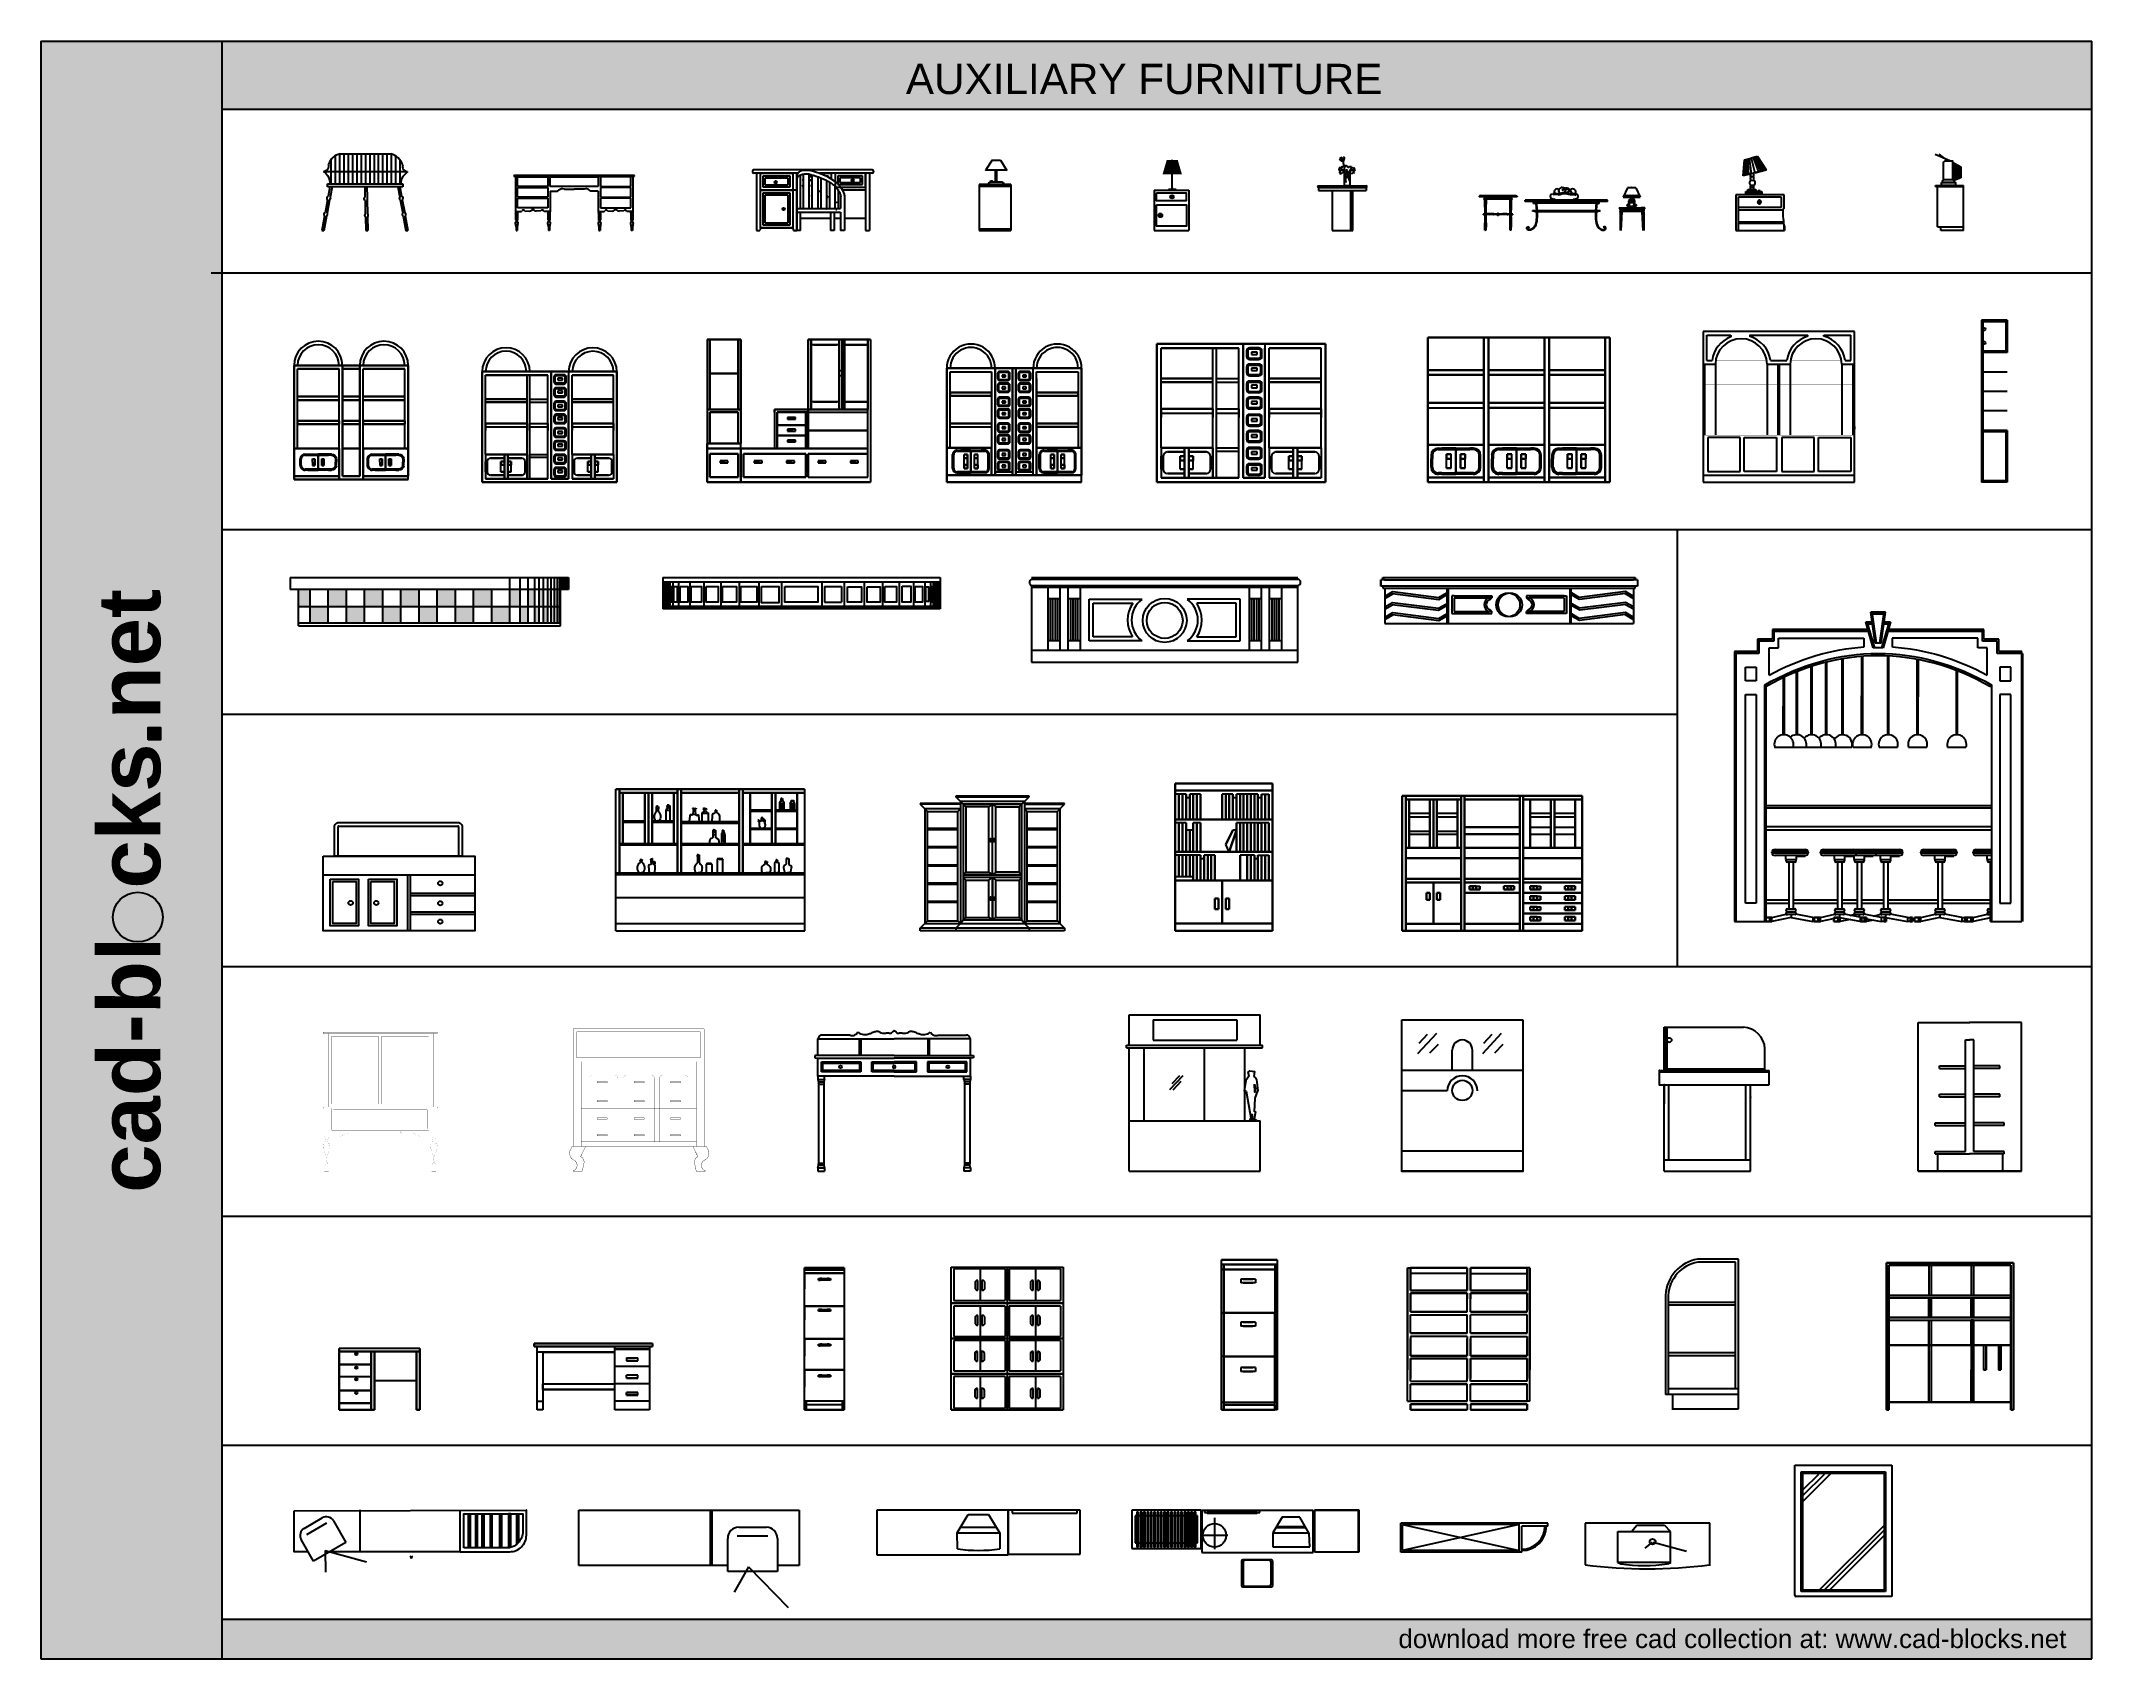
# Model space of a CAD drawing. Header units: millimetres. Extents: x 51491 to 87084, y 5379 to 33460.
import ezdxf

# ---------------------------------------------------------------- set-up
doc = ezdxf.new("R2010")
doc.units = ezdxf.units.MM
doc.linetypes.add('120', pattern=[200000, 100000, 100000])
doc.linetypes.add('HIDDEN2', pattern=[0.1875, 0.125, -0.0625])
doc.layers.add('www.cad-blocks.net', color=7, linetype='Continuous')
doc.styles.add('DIM', font='txt')
doc.styles.get("Standard").update_dxf_attribs({"font": 'arial.ttf'})

# ---------------------------------------------------------------- blocks, each defined once
blk = doc.blocks.new('A$C41E629C6')
for p, q in [((312, 2458), (312, 1631)), ((462, 2599), (462, 1631)), ((612, 2667), (612, 1631)), ((618, 2671), (2418, 2671)), ((762, 2671), (762, 1631)), ((912, 2671), (912, 1631)), ((1062, 2671), (1062, 1631)), ((1212, 2671), (1212, 1631)), ((1362, 2671), (1362, 1631)), ((1512, 2671), (1512, 1631)), ((1662, 2671), (1662, 1631)), ((1812, 2671), (1812, 1631)), ((1962, 2671), (1962, 1631)), ((2112, 2671), (2112, 1631)), ((2262, 2671), (2262, 1631)), ((2412, 2671), (2412, 1631)), ((2562, 2599), (2562, 1631)), ((2712, 2458), (2712, 1631)), ((65, 2060), (2969, 2060)), ((203, 1531), (203, 1632)), ((203, 1632), (2817, 1632)), ((2817, 1531), (203, 1531)), ((282, 1531), (220, 1199)), ((355, 1531), (289, 1172)), ((1489, 1534), (1497, 1173)), ((1561, 1535), (1570, 1161)), ((2636, 1531), (2703, 1172)), ((2709, 1531), (2771, 1199)), ((2817, 1632), (2817, 1531)), ((198, 1080), (114, 627)), ((272, 1080), (185, 612)), ((1500, 1052), (1511, 592)), ((1572, 1067), (1583, 591)), ((2720, 1080), (2807, 612)), ((2793, 1080), (2877, 627)), ((94, 519), (0, 13)), ((0, 13), (73, 13)), ((165, 508), (71, 0)), ((1514, 482), (1525, 13)), ((1525, 13), (1597, 13)), ((1586, 486), (1597, 13)), ((2826, 508), (2921, 0)), ((2897, 519), (2991, 13)), ((2918, 13), (2991, 13))]:
    blk.add_line(p, q)
for centre in [(295, 1118), (1587, 1110), (2697, 1118)]:
    blk.add_circle(centre, 5.41)
for centre, radius, start, end in [((41, 2263), 204, 276.13275, 15.27658), ((761, 2132), 555, 103.71023, 160.58586), ((2232, 2076), 617, 20.52008, 74.83785), ((2964, 2226), 167, 156.88095, 271.94794), ((235, 1134), 65.8, 102.94867, 235.98348), ((235, 1134), 65.8, 303.59334, 35.33881), ((1525, 1113), 65.8, 114.82259, 247.8574), ((1525, 1113), 65.8, 315.46726, 47.21273), ((2756, 1134), 65.8, 144.66119, 236.40666), ((2756, 1134), 65.8, 304.01652, 77.05133), ((138, 567), 64.9, 111.27141, 227.66074), ((138, 567), 64.9, 295.1161, 43.81605), ((1547, 538), 64.9, 123.14533, 239.53466), ((1547, 538), 64.9, 306.99002, 55.68997), ((2854, 567), 64.9, 136.18395, 244.8839), ((2854, 567), 64.9, 312.33926, 68.72859)]:
    blk.add_arc(centre, radius, start, end)
for points, knots in [([(63, 2060), (86, 2050), (314, 1838), (253, 1703), (291, 1635), (294, 1631)], [31.386719, 31.386719, 31.386719, 31.386719, 121.33021, 317.431291, 330.060955, 330.060955, 330.060955, 330.060955]), ([(2969, 2060), (2991, 2052), (2720, 1835), (2749, 1694), (2733, 1632)], [0, 0, 0, 0, 121.33021, 291.286082, 291.286082, 291.286082, 291.286082])]:
    blk.add_open_spline(points, degree=3, knots=knots)
blk = doc.blocks.new('A$C61683A10')
for p, q in [((0, 2058), (0, 2030)), ((4158, 2100), (42, 2100)), ((1581, 1988), (42, 1988)), ((140, 1988), (140, 0)), ((280, 1988), (1400, 1988)), ((280, 1400), (280, 1988)), ((280, 1498), (280, 1848)), ((280, 84), (280, 1498)), ((378, 1890), (1302, 1890)), ((378, 1498), (378, 1890)), ((1302, 1498), (378, 1498)), ((448, 1820), (1232, 1820)), ((448, 1568), (448, 1820)), ((1232, 1568), (448, 1568)), ((1232, 1820), (1232, 1568)), ((1302, 1890), (1302, 1498)), ((1400, 1988), (1400, 84)), ((1400, 1988), (1400, 1400)), ((1400, 1918), (1400, 1498)), ((1400, 1848), (1400, 1498)), ((1400, 1498), (1400, 84)), ((1400, 1498), (1400, 84)), ((1540, 1988), (1540, 0)), ((1540, 1498), (1540, 1988)), ((1540, 1988), (1581, 1988)), ((1540, 1778), (1540, 1896)), ((1540, 0), (1540, 1771)), ((1656, 1904), (1679, 1931)), ((1656, 1903), (1685, 1901)), ((1668, 759), (1668, 1920)), ((1685, 1901), (1679, 1931)), ((1723, 1540), (1746, 1568)), ((1723, 1540), (1752, 1538)), ((1735, 1754), (1764, 1765)), ((1735, 1754), (1759, 1738)), ((1752, 1538), (1746, 1568)), ((1758, 1959), (1758, 759)), ((1759, 1738), (1769, 1767)), ((1958, 1950), (1958, 759)), ((1979, 1743), (2016, 1783)), ((1979, 1743), (2022, 1737)), ((2002, 1873), (2025, 1901)), ((2002, 1873), (2031, 1871)), ((2022, 1737), (2016, 1783)), ((2024, 1559), (2057, 1572)), ((2024, 1559), (2048, 1543)), ((2031, 1871), (2025, 1901)), ((2048, 1543), (2058, 1572)), ((2065, 1926), (2065, 759)), ((2266, 1864), (2266, 759)), ((2336, 1988), (2730, 1988)), ((4158, 1988), (2336, 1988)), ((2374, 1824), (2374, 759)), ((2562, 1890), (2632, 1890)), ((2568, 1736), (2568, 759)), ((2632, 1890), (2632, 1854)), ((2675, 1676), (2675, 759)), ((2730, 1988), (2730, 1798)), ((2730, 1918), (2730, 1798)), ((2864, 1536), (2864, 759)), ((3920, 1988), (2870, 1988)), ((2870, 1988), (2870, 1498)), ((2870, 1918), (2870, 1498)), ((2870, 1498), (3920, 1498)), ((3822, 1890), (2968, 1890)), ((2968, 1890), (2968, 1596)), ((2968, 1596), (3822, 1596)), ((3752, 1820), (3038, 1820)), ((3038, 1820), (3038, 1666)), ((3038, 1666), (3752, 1666)), ((3752, 1666), (3752, 1820)), ((3822, 1596), (3822, 1890)), ((3920, 1988), (3920, 0)), ((3920, 1498), (3920, 1988)), ((4060, 1988), (4060, 0)), ((4200, 2030), (4200, 2058)), ((4200, 2058), (4200, 2030)), ((1540, 1400), (280, 1400)), ((280, 1400), (1400, 1400)), ((280, 84), (280, 1400)), ((1400, 1400), (280, 1400)), ((378, 1302), (1302, 1302)), ((378, 182), (378, 1302)), ((448, 1232), (1232, 1232)), ((448, 252), (448, 1232)), ((1232, 1232), (1232, 252)), ((1302, 1302), (1302, 182)), ((1400, 1400), (1400, 84)), ((1540, 759), (3063, 759)), ((2043, 1193), (2065, 1217)), ((2043, 1193), (2065, 1190)), ((2312, 1365), (2346, 1378)), ((2312, 1365), (2336, 1349)), ((2336, 1349), (2346, 1378)), ((2568, 1124), (2596, 1152)), ((2568, 1112), (2601, 1106)), ((2568, 775), (2573, 781)), ((2568, 751), (2578, 751)), ((2578, 750), (2573, 781)), ((2601, 1106), (2596, 1152)), ((2600, 1171), (2634, 1183)), ((2600, 1171), (2624, 1154)), ((2624, 1154), (2634, 1183)), ((2888, 976), (2922, 989)), ((2888, 976), (2913, 960)), ((2896, 723), (2919, 750)), ((2896, 723), (2925, 720)), ((2913, 960), (2922, 989)), ((2925, 720), (2919, 750)), ((2971, 1414), (2971, 759)), ((3063, 1200), (3063, 759)), ((3920, 1400), (3128, 1400)), ((3191, 1200), (3191, 0)), ((140, 0), (252, 0)), ((280, 84), (252, 0)), ((280, 84), (1400, 84)), ((1400, 84), (280, 84)), ((1400, 84), (280, 84)), ((1400, 84), (280, 84)), ((1302, 182), (378, 182)), ((1232, 252), (448, 252)), ((1400, 84), (1428, 0)), ((1428, 0), (1540, 0)), ((1540, 632), (3063, 632)), ((1668, 0), (1668, 632)), ((1668, 420), (2711, 420)), ((2711, 632), (2711, 0)), ((2839, 632), (2839, 0)), ((2839, 420), (3063, 420)), ((3063, 632), (3063, 0)), ((3191, 420), (3920, 420)), ((3920, 0), (4060, 0)), ((1668, 0), (1540, 0)), ((2839, 0), (2711, 0)), ((3191, 0), (3063, 0))]:
    blk.add_line(p, q)
for centre, radius in [((805, 1673), 42), ((805, 1673), 28), ((3481, 1739), 42), ((3481, 1739), 28), ((1084, 742), 42), ((1084, 742), 28)]:
    blk.add_circle(centre, radius)
for centre, radius, start, end in [((42, 2058), 42, 90, 180), ((42, 2030), 42, 180, 270), ((1661, 1896), 121, 135.35931, 180), ((1661, 1771), 121, 126.79829, 180), ((4158, 2058), 42, 0, 90), ((4158, 2030), 42, 270, 0)]:
    blk.add_arc(centre, radius, start, end)
for points, knots in [([(1575, 1981), (1663, 2071), (1900, 2127), (2427, 1991), (3112, 1627), (3187, 1220), (3191, 1200)], [42.005865, 42.005865, 42.005865, 42.005865, 74.624909, 345.536465, 834.455293, 858.950355, 858.950355, 858.950355, 858.950355]), ([(1588, 1868), (1687, 1951), (1746, 1955), (1806, 1966), (1825, 1967), (1875, 1969), (1906, 1969), (1906, 1968), (1961, 1959), (1964, 1958), (1997, 1943), (2065, 1927), (2099, 1917), (2149, 1903), (2163, 1898), (2189, 1890), (2200, 1886), (2219, 1880), (2228, 1877), (2245, 1871), (2254, 1868), (2280, 1859), (2298, 1853), (2350, 1833), (2384, 1820), (2471, 1783), (2523, 1759), (2622, 1708), (2669, 1681), (2749, 1629), (2783, 1604), (2846, 1554), (2875, 1527), (2921, 1478), (2940, 1456), (2974, 1411), (2989, 1388), (3016, 1341), (3027, 1316), (3038, 1286), (3040, 1280), (3046, 1264), (3049, 1253), (3053, 1239), (3053, 1236), (3054, 1232), (3055, 1231), (3056, 1226), (3056, 1223), (3059, 1213), (3060, 1206), (3063, 1191), (3064, 1184), (3065, 1177)], [92.745252, 92.745252, 92.745252, 92.745252, 99.698857, 99.698857, 127.918131, 127.918131, 173.086501, 173.086501, 218.254871, 218.254871, 263.42324, 263.42324, 308.59161, 308.59161, 327.452334, 327.452334, 341.181606, 341.181606, 352.17883, 352.17883, 363.176053, 363.176053, 385.170501, 385.170501, 429.159396, 429.159396, 496.660627, 496.660627, 564.161859, 564.161859, 618.307109, 618.307109, 672.452358, 672.452358, 715.041873, 715.041873, 757.631388, 757.631388, 800.220903, 800.220903, 809.465585, 809.465585, 827.954951, 827.954951, 831.95401, 831.95401, 834.436062, 834.436062, 839.400167, 839.400167, 849.825812, 849.825812, 858.950355, 858.950355, 858.950355, 858.950355])]:
    blk.add_open_spline(points, degree=3, knots=knots)
blk = doc.blocks.new('A$C6255354D')
for p, q in [((450, 2443), (229, 2100)), ((744, 2443), (964, 2084)), ((1100, 1588), (0, 1588)), ((0, 1588), (0, 0)), ((1100, 1522), (0, 1522)), ((1100, 1588), (1100, 0)), ((1100, 48), (0, 48)), ((0, 0), (1100, 0))]:
    blk.add_line(p, q)
for points in [[(450, 2443), (744, 2443)], [(959, 2092), (229, 2092), (229, 2100)], [(597, 2092), (597, 1684), (564, 1684), (564, 2092)]]:
    blk.add_lwpolyline(points)
blk.add_lwpolyline([(393, 1684), (784, 1684, -0.414214), (850, 1618), (850, 1595), (327, 1595), (327, 1618, -0.414214)], format="xyb", close=True)
blk.add_lwpolyline([(393, 1717), (450, 1717), (450, 1684), (393, 1684)], close=True)
blk = doc.blocks.new('A$C00F33621')
for p, q in [((626, 1416), (626, 2445)), ((0, 1400), (0, 0)), ((0, 1400), (1200, 1400)), ((764, 1416), (498, 1416)), ((1200, 1400), (1200, 0)), ((0, 0), (1200, 0))]:
    blk.add_line(p, q)
blk.add_lwpolyline([(626, 1947, 672, 384, 0), (626, 2445, 384, 384, 0)], format="xyseb")
for points, const_width in [([(764, 1416), (498, 1416)], 19.2), ([(626, 1416), (626, 1947)], 38.4)]:
    blk.add_lwpolyline(points, dxfattribs=dict(const_width=const_width))
blk.add_lwpolyline([(636, 1416), (636, 1473)])
for points in [[(82, 1305), (1114, 1305), (1114, 1025), (82, 1025)], [(82, 885), (1122, 885), (1122, 143), (82, 143)]]:
    blk.add_lwpolyline(points, close=True)
for centre, radius in [((619, 1165), 60.1), ((619, 1165), 34), ((214, 522), 64.4), ((214, 522), 29.7)]:
    blk.add_circle(centre, radius)
blk = doc.blocks.new('A$C6C6451ED')
for p, q in [((747, 2168), (740, 2094)), ((794, 2168), (747, 2168)), ((787, 2502), (760, 2481)), ((760, 2481), (787, 2454)), ((821, 2515), (787, 2502)), ((787, 2454), (815, 2413)), ((828, 2182), (794, 2168)), ((801, 2509), (828, 2427)), ((815, 2413), (849, 2420)), ((849, 2536), (821, 2515)), ((828, 2427), (896, 2400)), ((835, 2230), (828, 2182)), ((883, 2189), (835, 2216)), ((862, 2495), (849, 2536)), ((876, 2481), (862, 2495)), ((896, 2529), (876, 2481)), ((937, 2196), (883, 2189)), ((930, 2543), (896, 2529)), ((896, 2400), (917, 2427)), ((917, 2427), (930, 2495)), ((930, 2495), (930, 2543)), ((971, 2257), (937, 2196)), ((1019, 2230), (971, 2257)), ((1053, 2189), (1019, 2230)), ((1080, 2189), (1053, 2189)), ((1107, 2216), (1080, 2189)), ((1101, 2216), (1162, 2223)), ((1162, 2223), (1162, 2168)), ((1162, 2168), (1244, 2189)), ((1244, 2189), (1284, 2128)), ((15, 1550), (1686, 1550)), ((15, 1485), (1694, 1485)), ((30, 1484), (30, 1388)), ((740, 2094), (781, 2080)), ((774, 2046), (760, 1985)), ((760, 1985), (815, 1958)), ((781, 2080), (774, 2046)), ((815, 1958), (849, 1985)), ((849, 1985), (835, 2026)), ((835, 2026), (889, 2026)), ((889, 2026), (896, 1985)), ((896, 1985), (944, 1985)), ((917, 2032), (917, 1556)), ((917, 1556), (1128, 1556)), ((1128, 2026), (930, 2026)), ((944, 1985), (964, 2046)), ((1087, 1951), (1080, 1985)), ((1141, 1958), (1087, 1951)), ((1128, 1556), (1128, 2026)), ((1189, 1971), (1141, 1958)), ((1223, 1998), (1189, 1971)), ((1237, 2121), (1216, 2060)), ((1216, 2060), (1264, 2019)), ((1250, 1978), (1223, 1998)), ((1291, 2080), (1244, 2060)), ((1264, 2019), (1250, 1978)), ((1284, 2128), (1291, 2080)), ((1681, 1485), (1681, 1386)), ((30, 1388), (1681, 1388)), ((503, 1379), (503, 0)), ((1152, 0), (1152, 1388)), ((1217, 0), (1217, 1388)), ((503, 0), (1217, 0))]:
    blk.add_line(p, q)
for centre, radius, start, end in [((569, 1655), 542, 6.08704, 63.81431), ((-6460, 1006), 7480, 5.00222, 11.26976), ((1460, 1904), 388, 135.6749, 185.1523), ((37, 1519), 37.3, 124.69226, 235.30774), ((852, 1854), 235, 13.71563, 111.21322), ((-21915, -1223), 23170, 7.58403, 8.31443), ((1315, 1818), 303, 107.65589, 181.97165), ((1674, 1516), 36.9, 303.77821, 69.61124)]:
    blk.add_arc(centre, radius, start, end)
blk = doc.blocks.new('A$C05A42B48')
at = {"linetype": 'Continuous'}
for p, q in [((0, 1920), (60, 1920)), ((0, 1920), (60, 1920)), ((60, 1920), (0, 1920)), ((0, 1920), (60, 1920)), ((0, 480), (0, 1920)), ((0, 480), (0, 1920)), ((0, 1920), (0, 480)), ((0, 1920), (0, 480)), ((0, 480), (0, 1920)), ((0, 1920), (0, 480)), ((0, 480), (0, 1920)), ((0, 480), (0, 1920)), ((0, 480), (0, 1920)), ((0, 1920), (0, 480)), ((0, 1920), (0, 480)), ((0, 480), (0, 1920)), ((0, 1920), (0, 480)), ((0, 480), (0, 1920)), ((0, 1920), (0, 480)), ((0, 1920), (0, 480)), ((0, 480), (0, 1920)), ((0, 1920), (0, 480)), ((0, 480), (0, 1920)), ((0, 480), (0, 1920)), ((0, 480), (0, 1920)), ((0, 480), (0, 1920)), ((0, 1920), (0, 480)), ((0, 1920), (0, 480)), ((0, 480), (0, 1920)), ((0, 480), (0, 1920)), ((0, 480), (0, 1920)), ((0, 480), (0, 1920)), ((780, 1920), (60, 1920)), ((60, 1920), (780, 1920)), ((780, 1920), (60, 1920)), ((780, 1920), (60, 1920)), ((60, 1920), (780, 1920)), ((780, 1920), (60, 1920)), ((60, 1920), (780, 1920)), ((60, 1920), (780, 1920)), ((60, 1920), (780, 1920)), ((60, 1920), (780, 1920)), ((780, 1920), (60, 1920)), ((780, 1920), (60, 1920)), ((60, 1920), (780, 1920)), ((60, 1920), (780, 1920)), ((780, 1920), (60, 1920)), ((60, 1920), (780, 1920)), ((60, 1860), (780, 1860)), ((60, 1860), (780, 1860)), ((60, 1860), (780, 1860)), ((780, 1860), (60, 1860)), ((780, 1860), (60, 1860)), ((60, 1860), (780, 1860)), ((780, 1860), (60, 1860)), ((60, 1860), (780, 1860)), ((60, 1860), (780, 1860)), ((60, 1860), (780, 1860)), ((780, 1860), (60, 1860)), ((780, 1860), (60, 1860)), ((60, 1860), (780, 1860)), ((780, 1860), (60, 1860)), ((780, 1860), (60, 1860)), ((60, 1860), (780, 1860)), ((60, 480), (60, 1860)), ((780, 1920), (1140, 1920)), ((780, 1920), (1140, 1920)), ((1140, 1920), (780, 1920)), ((1140, 1920), (780, 1920)), ((1140, 1920), (780, 1920)), ((780, 1920), (1140, 1920)), ((1140, 1920), (780, 1920)), ((780, 1920), (1140, 1920)), ((780, 1920), (1140, 1920)), ((780, 1920), (1140, 1920)), ((780, 1860), (1140, 1860)), ((1140, 1860), (780, 1860)), ((1140, 1860), (780, 1860)), ((1140, 1860), (780, 1860)), ((780, 1860), (1140, 1860)), ((780, 1860), (1140, 1860)), ((1140, 1860), (780, 1860)), ((780, 1860), (1140, 1860)), ((1140, 1860), (780, 1860)), ((780, 1860), (1140, 1860)), ((780, 60), (780, 1860)), ((827, 60), (827, 1860)), ((1140, 1920), (1200, 1920)), ((1200, 1920), (1140, 1920)), ((1140, 1920), (1200, 1920)), ((1200, 1920), (1140, 1920)), ((1140, 60), (1140, 1860)), ((1200, 1920), (1200, 1860)), ((1200, 1920), (1200, 1860)), ((1200, 1920), (1200, 1860)), ((1200, 1860), (1200, 1920)), ((1200, 1920), (1500, 1920)), ((1200, 1920), (1500, 1920)), ((1500, 1920), (1200, 1920)), ((1500, 1920), (1200, 1920)), ((1500, 1920), (1200, 1920)), ((1200, 1920), (1500, 1920)), ((1500, 1920), (1200, 1920)), ((1200, 1920), (1500, 1920)), ((1200, 1920), (1500, 1920)), ((1200, 1920), (1500, 1920)), ((1200, 60), (1200, 1920)), ((1200, 1860), (1200, 1680)), ((1200, 1860), (1200, 1680)), ((1200, 1680), (1200, 1860)), ((1200, 1860), (1200, 1680)), ((1244, 1825), (1244, 1747)), ((1262, 1825), (1262, 1747)), ((1418, 1867), (1286, 1867)), ((1418, 1849), (1286, 1849)), ((1392, 1807), (1316, 1807)), ((1316, 1807), (1316, 1773)), ((1392, 1773), (1392, 1807)), ((1442, 1747), (1442, 1825)), ((1460, 1747), (1460, 1825)), ((1500, 1920), (1500, 1860)), ((1500, 1920), (1500, 1860)), ((1500, 1920), (1500, 1860)), ((1500, 1920), (1500, 1860)), ((1500, 1920), (1560, 1920)), ((1560, 1920), (1500, 1920)), ((1500, 1920), (1560, 1920)), ((1560, 1920), (1500, 1920)), ((1500, 1860), (1500, 1680)), ((1500, 1860), (1500, 1680)), ((1500, 1860), (1500, 1680)), ((1500, 1680), (1500, 1860)), ((1500, 1800), (1500, 1740)), ((1500, 1740), (1500, 1800)), ((1500, 1800), (1500, 1740)), ((1500, 1800), (1500, 1740)), ((2280, 1920), (1560, 1920)), ((1560, 1920), (2280, 1920)), ((2280, 1920), (1560, 1920)), ((2280, 1920), (1560, 1920)), ((1560, 1920), (2280, 1920)), ((2280, 1920), (1560, 1920)), ((1560, 1920), (2280, 1920)), ((1560, 1920), (2280, 1920)), ((1560, 1920), (2280, 1920)), ((1560, 1920), (2280, 1920)), ((2280, 1920), (1560, 1920)), ((2280, 1920), (1560, 1920)), ((1560, 1920), (2280, 1920)), ((1560, 1920), (2280, 1920)), ((2280, 1920), (1560, 1920)), ((1560, 1920), (2280, 1920)), ((1560, 480), (1560, 1860)), ((1560, 1860), (2280, 1860)), ((1560, 1860), (2280, 1860)), ((1560, 1860), (2280, 1860)), ((2280, 1860), (1560, 1860)), ((2280, 1860), (1560, 1860)), ((1560, 1860), (2280, 1860)), ((2280, 1860), (1560, 1860)), ((1560, 1860), (2280, 1860)), ((1560, 1860), (2280, 1860)), ((1560, 1860), (2280, 1860)), ((2280, 1860), (1560, 1860)), ((2280, 1860), (1560, 1860)), ((1560, 1860), (2280, 1860)), ((2280, 1860), (1560, 1860)), ((2280, 1860), (1560, 1860)), ((1560, 1860), (2280, 1860)), ((2340, 1920), (2280, 1920)), ((2280, 1920), (2340, 1920)), ((2280, 1920), (2340, 1920)), ((2280, 1920), (2340, 1920)), ((2280, 480), (2280, 1860)), ((2340, 480), (2340, 1920)), ((2340, 480), (2340, 1920)), ((2340, 480), (2340, 1920)), ((2340, 1920), (2340, 480)), ((2340, 1920), (2340, 480)), ((2340, 480), (2340, 1920)), ((2340, 1920), (2340, 480)), ((2340, 480), (2340, 1920)), ((2340, 480), (2340, 1920)), ((2340, 480), (2340, 1920)), ((2340, 1920), (2340, 480)), ((2340, 1920), (2340, 480)), ((2340, 480), (2340, 1920)), ((2340, 480), (2340, 1920)), ((2340, 1920), (2340, 480)), ((2340, 480), (2340, 1920)), ((60, 1440), (780, 1440)), ((60, 1440), (780, 1440)), ((60, 1440), (780, 1440)), ((780, 1440), (60, 1440)), ((780, 1440), (60, 1440)), ((60, 1440), (780, 1440)), ((780, 1440), (60, 1440)), ((60, 1440), (780, 1440)), ((60, 1440), (780, 1440)), ((60, 1440), (780, 1440)), ((780, 1440), (60, 1440)), ((780, 1440), (60, 1440)), ((60, 1440), (780, 1440)), ((780, 1440), (60, 1440)), ((60, 1440), (780, 1440)), ((780, 1440), (60, 1440)), ((780, 1440), (60, 1440)), ((60, 1440), (780, 1440)), ((780, 1440), (60, 1440)), ((60, 1440), (780, 1440)), ((60, 1440), (780, 1440)), ((60, 1440), (780, 1440)), ((60, 1440), (780, 1440)), ((780, 1440), (60, 1440)), ((780, 1440), (60, 1440)), ((60, 1440), (780, 1440)), ((60, 1440), (780, 1440)), ((780, 1440), (60, 1440)), ((60, 1440), (780, 1440)), ((780, 1440), (60, 1440)), ((780, 1440), (60, 1440)), ((60, 1440), (780, 1440)), ((827, 1440), (1140, 1440)), ((1200, 1680), (1200, 1440)), ((1200, 1680), (1200, 1440)), ((1200, 1440), (1200, 1680)), ((1200, 1680), (1200, 1440)), ((1200, 1440), (1200, 1200)), ((1200, 1440), (1200, 1200)), ((1200, 1200), (1200, 1440)), ((1200, 1440), (1200, 1200)), ((1244, 1599), (1244, 1521)), ((1262, 1599), (1262, 1521)), ((1286, 1723), (1418, 1723)), ((1286, 1705), (1418, 1705)), ((1418, 1641), (1286, 1641)), ((1418, 1623), (1286, 1623)), ((1286, 1497), (1418, 1497)), ((1286, 1479), (1418, 1479)), ((1316, 1773), (1392, 1773)), ((1392, 1585), (1316, 1585)), ((1316, 1585), (1316, 1550)), ((1316, 1550), (1392, 1550)), ((1392, 1550), (1392, 1585)), ((1442, 1521), (1442, 1599)), ((1460, 1521), (1460, 1599)), ((1500, 1680), (1500, 1440)), ((1500, 1680), (1500, 1440)), ((1500, 1680), (1500, 1440)), ((1500, 1440), (1500, 1680)), ((1500, 1560), (1500, 1500)), ((1500, 1500), (1500, 1560)), ((1500, 1560), (1500, 1500)), ((1500, 1560), (1500, 1500)), ((1500, 1440), (1500, 1200)), ((1500, 1440), (1500, 1200)), ((1500, 1440), (1500, 1200)), ((1500, 1200), (1500, 1440)), ((1560, 1440), (2280, 1440)), ((1560, 1440), (2280, 1440)), ((1560, 1440), (2280, 1440)), ((2280, 1440), (1560, 1440)), ((2280, 1440), (1560, 1440)), ((1560, 1440), (2280, 1440)), ((2280, 1440), (1560, 1440)), ((1560, 1440), (2280, 1440)), ((1560, 1440), (2280, 1440)), ((1560, 1440), (2280, 1440)), ((2280, 1440), (1560, 1440)), ((2280, 1440), (1560, 1440)), ((1560, 1440), (2280, 1440)), ((2280, 1440), (1560, 1440)), ((1560, 1440), (2280, 1440)), ((2280, 1440), (1560, 1440)), ((2280, 1440), (1560, 1440)), ((1560, 1440), (2280, 1440)), ((2280, 1440), (1560, 1440)), ((1560, 1440), (2280, 1440)), ((1560, 1440), (2280, 1440)), ((1560, 1440), (2280, 1440)), ((1560, 1440), (2280, 1440)), ((2280, 1440), (1560, 1440)), ((2280, 1440), (1560, 1440)), ((1560, 1440), (2280, 1440)), ((1560, 1440), (2280, 1440)), ((2280, 1440), (1560, 1440)), ((1560, 1440), (2280, 1440)), ((2280, 1440), (1560, 1440)), ((2280, 1440), (1560, 1440)), ((1560, 1440), (2280, 1440)), ((60, 1389), (780, 1389)), ((780, 1389), (60, 1389)), ((780, 1389), (60, 1389)), ((60, 1389), (780, 1389)), ((780, 1389), (60, 1389)), ((60, 1389), (780, 1389)), ((60, 1389), (780, 1389)), ((780, 1389), (60, 1389)), ((780, 1389), (60, 1389)), ((60, 1389), (780, 1389)), ((60, 1389), (780, 1389)), ((60, 1389), (780, 1389)), ((60, 1389), (780, 1389)), ((780, 1389), (60, 1389)), ((60, 1389), (780, 1389)), ((780, 1389), (60, 1389)), ((780, 1389), (60, 1389)), ((60, 1389), (780, 1389)), ((780, 1389), (60, 1389)), ((60, 1389), (780, 1389)), ((780, 1389), (60, 1389)), ((780, 1389), (60, 1389)), ((60, 1389), (780, 1389)), ((60, 1389), (780, 1389)), ((60, 1389), (780, 1389)), ((780, 1389), (60, 1389)), ((60, 1389), (780, 1389)), ((780, 1389), (60, 1389)), ((780, 1389), (60, 1389)), ((60, 1389), (780, 1389)), ((60, 1389), (780, 1389)), ((60, 1389), (780, 1389)), ((827, 1389), (1140, 1389)), ((1200, 1200), (1200, 1020)), ((1200, 1200), (1200, 1020)), ((1200, 1020), (1200, 1200)), ((1200, 1200), (1200, 1020)), ((1244, 1363), (1244, 1286)), ((1244, 1137), (1244, 1060)), ((1262, 1363), (1262, 1286)), ((1262, 1137), (1262, 1060)), ((1418, 1405), (1286, 1405)), ((1418, 1387), (1286, 1387)), ((1286, 1262), (1418, 1262)), ((1286, 1244), (1418, 1244)), ((1418, 1179), (1286, 1179)), ((1418, 1161), (1286, 1161)), ((1392, 1345), (1316, 1345)), ((1316, 1345), (1316, 1311)), ((1316, 1311), (1392, 1311)), ((1392, 1123), (1316, 1123)), ((1316, 1123), (1316, 1089)), ((1316, 1089), (1392, 1089)), ((1392, 1311), (1392, 1345)), ((1392, 1089), (1392, 1123)), ((1442, 1286), (1442, 1363)), ((1442, 1060), (1442, 1137)), ((1460, 1286), (1460, 1363)), ((1460, 1060), (1460, 1137)), ((1500, 1320), (1500, 1380)), ((1500, 1320), (1500, 1380)), ((1500, 1320), (1500, 1380)), ((1500, 1320), (1500, 1380)), ((1500, 1200), (1500, 1020)), ((1500, 1200), (1500, 1020)), ((1500, 1200), (1500, 1020)), ((1500, 1020), (1500, 1200)), ((1500, 1080), (1500, 1140)), ((1500, 1080), (1500, 1140)), ((1500, 1080), (1500, 1140)), ((1500, 1080), (1500, 1140)), ((1560, 1389), (2280, 1389)), ((2280, 1389), (1560, 1389)), ((2280, 1389), (1560, 1389)), ((1560, 1389), (2280, 1389)), ((2280, 1389), (1560, 1389)), ((1560, 1389), (2280, 1389)), ((1560, 1389), (2280, 1389)), ((2280, 1389), (1560, 1389)), ((2280, 1389), (1560, 1389)), ((1560, 1389), (2280, 1389)), ((1560, 1389), (2280, 1389)), ((1560, 1389), (2280, 1389)), ((1560, 1389), (2280, 1389)), ((2280, 1389), (1560, 1389)), ((1560, 1389), (2280, 1389)), ((2280, 1389), (1560, 1389)), ((2280, 1389), (1560, 1389)), ((1560, 1389), (2280, 1389)), ((2280, 1389), (1560, 1389)), ((1560, 1389), (2280, 1389)), ((2280, 1389), (1560, 1389)), ((2280, 1389), (1560, 1389)), ((1560, 1389), (2280, 1389)), ((1560, 1389), (2280, 1389)), ((1560, 1389), (2280, 1389)), ((2280, 1389), (1560, 1389)), ((1560, 1389), (2280, 1389)), ((2280, 1389), (1560, 1389)), ((2280, 1389), (1560, 1389)), ((1560, 1389), (2280, 1389)), ((1560, 1389), (2280, 1389)), ((1560, 1389), (2280, 1389)), ((60, 1020), (60, 900)), ((60, 1020), (60, 900)), ((60, 1020), (60, 900)), ((60, 900), (60, 1020)), ((780, 1020), (60, 1020)), ((60, 1020), (780, 1020)), ((780, 1020), (60, 1020)), ((60, 1020), (780, 1020)), ((780, 1020), (60, 1020)), ((780, 1020), (60, 1020)), ((60, 1020), (780, 1020)), ((780, 1020), (60, 1020)), ((60, 1020), (780, 1020)), ((60, 1020), (780, 1020)), ((60, 1020), (780, 1020)), ((60, 1020), (780, 1020)), ((780, 1020), (60, 1020)), ((780, 1020), (60, 1020)), ((60, 1020), (780, 1020)), ((60, 1020), (780, 1020)), ((780, 1020), (60, 1020)), ((60, 961), (780, 961)), ((780, 1020), (780, 900)), ((780, 1020), (780, 900)), ((780, 900), (780, 1020)), ((780, 900), (780, 1020)), ((780, 900), (780, 1020)), ((780, 1020), (780, 900)), ((780, 1020), (780, 900)), ((780, 900), (780, 1020)), ((827, 1020), (1140, 1020)), ((827, 961), (1140, 961)), ((1140, 900), (1140, 1020)), ((1140, 1020), (1140, 900)), ((1140, 900), (1140, 1020)), ((1140, 1020), (1140, 900)), ((1200, 900), (1200, 1020)), ((1200, 1020), (1200, 900)), ((1200, 1020), (1200, 900)), ((1200, 900), (1200, 1020)), ((1200, 900), (1200, 720)), ((1200, 900), (1200, 720)), ((1200, 720), (1200, 900)), ((1200, 900), (1200, 720)), ((1200, 720), (1200, 480)), ((1200, 720), (1200, 480)), ((1200, 480), (1200, 720)), ((1200, 720), (1200, 480)), ((1244, 901), (1244, 823)), ((1262, 901), (1262, 823)), ((1286, 1036), (1418, 1036)), ((1286, 1018), (1418, 1018)), ((1418, 943), (1286, 943)), ((1418, 925), (1286, 925)), ((1286, 799), (1418, 799)), ((1286, 781), (1418, 781)), ((1418, 717), (1286, 717)), ((1392, 883), (1316, 883)), ((1316, 883), (1316, 848)), ((1316, 848), (1392, 848)), ((1392, 848), (1392, 883)), ((1442, 823), (1442, 901)), ((1460, 823), (1460, 901)), ((1500, 900), (1500, 1020)), ((1500, 1020), (1500, 900)), ((1500, 900), (1500, 1020)), ((1500, 1020), (1500, 900)), ((1500, 900), (1500, 720)), ((1500, 900), (1500, 720)), ((1500, 900), (1500, 720)), ((1500, 720), (1500, 900)), ((1500, 840), (1500, 780)), ((1500, 780), (1500, 840)), ((1500, 840), (1500, 780)), ((1500, 840), (1500, 780)), ((1500, 720), (1500, 480)), ((1500, 720), (1500, 480)), ((1500, 720), (1500, 480)), ((1500, 480), (1500, 720)), ((1560, 1020), (1560, 900)), ((1560, 1020), (1560, 900)), ((1560, 1020), (1560, 900)), ((1560, 900), (1560, 1020)), ((2280, 1020), (1560, 1020)), ((1560, 1020), (2280, 1020)), ((2280, 1020), (1560, 1020)), ((1560, 1020), (2280, 1020)), ((2280, 1020), (1560, 1020)), ((2280, 1020), (1560, 1020)), ((1560, 1020), (2280, 1020)), ((2280, 1020), (1560, 1020)), ((1560, 1020), (2280, 1020)), ((1560, 1020), (2280, 1020)), ((1560, 1020), (2280, 1020)), ((1560, 1020), (2280, 1020)), ((2280, 1020), (1560, 1020)), ((2280, 1020), (1560, 1020)), ((1560, 1020), (2280, 1020)), ((1560, 1020), (2280, 1020)), ((2280, 1020), (1560, 1020)), ((1560, 961), (2280, 961)), ((2280, 1020), (2280, 900)), ((2280, 1020), (2280, 900)), ((2280, 900), (2280, 1020)), ((2280, 900), (2280, 1020)), ((0, 480), (0, 0)), ((0, 480), (0, 0)), ((0, 480), (0, 0)), ((0, 0), (0, 480)), ((0, 0), (0, 480)), ((0, 480), (0, 0)), ((0, 480), (0, 0)), ((0, 0), (0, 480)), ((0, 480), (0, 0)), ((0, 480), (0, 0)), ((0, 480), (0, 0)), ((0, 0), (0, 480)), ((0, 480), (0, 0)), ((0, 0), (0, 480)), ((0, 0), (0, 480)), ((0, 0), (0, 480)), ((360, 480), (60, 480)), ((60, 480), (360, 480)), ((360, 480), (60, 480)), ((60, 480), (360, 480)), ((60, 480), (780, 480)), ((780, 480), (60, 480)), ((780, 480), (60, 480)), ((780, 480), (60, 480)), ((60, 480), (780, 480)), ((60, 480), (780, 480)), ((780, 480), (60, 480)), ((780, 480), (60, 480)), ((60, 480), (780, 480)), ((780, 480), (60, 480)), ((780, 480), (60, 480)), ((780, 480), (60, 480)), ((60, 480), (780, 480)), ((780, 480), (60, 480)), ((60, 480), (780, 480)), ((780, 480), (60, 480)), ((60, 480), (780, 480)), ((780, 480), (60, 480)), ((780, 480), (60, 480)), ((60, 480), (780, 480)), ((60, 480), (60, 60)), ((60, 480), (60, 60)), ((60, 480), (60, 60)), ((60, 480), (60, 60)), ((60, 300), (60, 360)), ((60, 360), (60, 300)), ((60, 360), (60, 300)), ((60, 360), (60, 300)), ((87, 300), (87, 360)), ((87, 360), (87, 300)), ((87, 360), (87, 300)), ((87, 360), (87, 300)), ((206, 420), (146, 420)), ((146, 420), (206, 420)), ((146, 420), (206, 420)), ((206, 420), (146, 420)), ((206, 420), (146, 420)), ((146, 420), (206, 420)), ((206, 420), (146, 420)), ((206, 420), (146, 420)), ((206, 420), (266, 420)), ((206, 420), (266, 420)), ((206, 420), (266, 420)), ((206, 420), (266, 420)), ((206, 420), (266, 420)), ((266, 420), (206, 420)), ((266, 420), (206, 420)), ((206, 420), (266, 420)), ((386, 420), (266, 420)), ((266, 420), (386, 420)), ((266, 420), (386, 420)), ((386, 420), (266, 420)), ((386, 420), (266, 420)), ((386, 420), (266, 420)), ((266, 420), (386, 420)), ((266, 420), (386, 420)), ((386, 360), (326, 360)), ((386, 360), (326, 360)), ((326, 360), (326, 300)), ((326, 180), (326, 360)), ((326, 360), (386, 360)), ((326, 360), (386, 360)), ((326, 180), (326, 360)), ((326, 360), (386, 360)), ((326, 360), (386, 360)), ((326, 360), (386, 360)), ((386, 360), (326, 360)), ((326, 360), (386, 360)), ((326, 360), (386, 360)), ((386, 360), (326, 360)), ((326, 300), (326, 360)), ((386, 360), (326, 360)), ((326, 360), (386, 360)), ((326, 360), (386, 360)), ((386, 360), (326, 360)), ((326, 360), (386, 360)), ((386, 480), (386, 420)), ((386, 420), (386, 480)), ((386, 60), (386, 480)), ((386, 60), (386, 480)), ((386, 420), (386, 120)), ((386, 120), (386, 420)), ((386, 360), (386, 300)), ((386, 180), (386, 360)), ((386, 180), (386, 360)), ((386, 300), (386, 360)), ((420, 480), (780, 480)), ((780, 480), (420, 480)), ((420, 480), (780, 480)), ((420, 480), (780, 480)), ((446, 480), (446, 420)), ((446, 420), (446, 480)), ((446, 480), (446, 60)), ((446, 60), (446, 480)), ((446, 60), (446, 480)), ((446, 420), (446, 120)), ((446, 120), (446, 420)), ((446, 420), (626, 420)), ((626, 420), (446, 420)), ((626, 420), (446, 420)), ((446, 420), (626, 420)), ((446, 420), (626, 420)), ((446, 420), (626, 420)), ((626, 420), (446, 420)), ((626, 420), (446, 420)), ((446, 360), (506, 360)), ((446, 360), (506, 360)), ((446, 360), (446, 300)), ((446, 180), (446, 360)), ((506, 360), (446, 360)), ((506, 360), (446, 360)), ((446, 180), (446, 360)), ((506, 360), (446, 360)), ((506, 360), (446, 360)), ((506, 360), (446, 360)), ((446, 360), (506, 360)), ((506, 360), (446, 360)), ((506, 360), (446, 360)), ((446, 360), (506, 360)), ((446, 300), (446, 360)), ((446, 360), (506, 360)), ((506, 360), (446, 360)), ((506, 360), (446, 360)), ((446, 360), (506, 360)), ((506, 360), (446, 360)), ((506, 360), (506, 300)), ((506, 180), (506, 360)), ((506, 180), (506, 360)), ((506, 300), (506, 360)), ((626, 420), (690, 420)), ((686, 420), (626, 420)), ((686, 420), (626, 420)), ((626, 420), (686, 420)), ((626, 420), (686, 420)), ((686, 420), (626, 420)), ((626, 420), (686, 420)), ((626, 420), (686, 420)), ((746, 360), (746, 300)), ((746, 360), (746, 300)), ((746, 360), (746, 300)), ((746, 300), (746, 360)), ((780, 480), (780, 60)), ((780, 480), (780, 60)), ((780, 480), (780, 60)), ((780, 480), (780, 60)), ((827, 480), (1140, 480)), ((827, 433), (1140, 433)), ((1200, 480), (1200, 300)), ((1200, 480), (1200, 300)), ((1200, 300), (1200, 480)), ((1200, 480), (1200, 300)), ((1244, 675), (1244, 597)), ((1244, 441), (1244, 364)), ((1262, 675), (1262, 597)), ((1262, 441), (1262, 364)), ((1418, 699), (1286, 699)), ((1286, 573), (1418, 573)), ((1286, 555), (1418, 555)), ((1418, 483), (1286, 483)), ((1418, 465), (1286, 465)), ((1392, 660), (1316, 660)), ((1316, 660), (1316, 626)), ((1316, 626), (1392, 626)), ((1392, 423), (1316, 423)), ((1316, 423), (1316, 389)), ((1316, 389), (1392, 389)), ((1392, 626), (1392, 660)), ((1392, 389), (1392, 423)), ((1442, 597), (1442, 675)), ((1442, 364), (1442, 441)), ((1460, 597), (1460, 675)), ((1460, 364), (1460, 441)), ((1500, 660), (1500, 540)), ((1500, 540), (1500, 660)), ((1500, 660), (1500, 540)), ((1500, 660), (1500, 540)), ((1500, 480), (1500, 300)), ((1500, 480), (1500, 300)), ((1500, 480), (1500, 300)), ((1500, 300), (1500, 480)), ((1500, 360), (1500, 420)), ((1500, 360), (1500, 420)), ((1500, 360), (1500, 420)), ((1500, 360), (1500, 420)), ((1920, 480), (1560, 480)), ((1560, 480), (1920, 480)), ((1920, 480), (1560, 480)), ((1560, 480), (1920, 480)), ((1560, 480), (1560, 60)), ((1560, 480), (1560, 60)), ((1560, 480), (1560, 60)), ((1560, 480), (1560, 60)), ((1560, 480), (2280, 480)), ((2280, 480), (1560, 480)), ((2280, 480), (1560, 480)), ((2280, 480), (1560, 480)), ((1560, 480), (2280, 480)), ((1560, 480), (2280, 480)), ((2280, 480), (1560, 480)), ((2280, 480), (1560, 480)), ((1560, 480), (2280, 480)), ((2280, 480), (1560, 480)), ((2280, 480), (1560, 480)), ((2280, 480), (1560, 480)), ((1560, 480), (2280, 480)), ((2280, 480), (1560, 480)), ((1560, 480), (2280, 480)), ((2280, 480), (1560, 480)), ((1560, 480), (2280, 480)), ((2280, 480), (1560, 480)), ((2280, 480), (1560, 480)), ((1560, 480), (2280, 480)), ((1594, 360), (1594, 300)), ((1594, 360), (1594, 300)), ((1594, 360), (1594, 300)), ((1594, 300), (1594, 360)), ((1713, 420), (1653, 420)), ((1713, 420), (1653, 420)), ((1653, 420), (1713, 420)), ((1713, 420), (1653, 420)), ((1713, 420), (1653, 420)), ((1653, 420), (1713, 420)), ((1653, 420), (1713, 420)), ((1713, 420), (1653, 420)), ((1713, 420), (1773, 420)), ((1773, 420), (1713, 420)), ((1773, 420), (1713, 420)), ((1713, 420), (1773, 420)), ((1713, 420), (1773, 420)), ((1713, 420), (1773, 420)), ((1713, 420), (1773, 420)), ((1713, 420), (1773, 420)), ((1773, 420), (1893, 420)), ((1773, 420), (1893, 420)), ((1893, 420), (1773, 420)), ((1893, 420), (1773, 420)), ((1893, 420), (1773, 420)), ((1773, 420), (1893, 420)), ((1773, 420), (1893, 420)), ((1893, 420), (1773, 420)), ((1833, 300), (1833, 360)), ((1833, 180), (1833, 360)), ((1833, 180), (1833, 360)), ((1833, 360), (1833, 300)), ((1833, 360), (1893, 360)), ((1893, 360), (1833, 360)), ((1833, 360), (1893, 360)), ((1833, 360), (1893, 360)), ((1893, 360), (1833, 360)), ((1893, 360), (1833, 360)), ((1833, 360), (1893, 360)), ((1833, 360), (1893, 360)), ((1893, 360), (1833, 360)), ((1833, 360), (1893, 360)), ((1833, 360), (1893, 360)), ((1833, 360), (1893, 360)), ((1833, 360), (1893, 360)), ((1833, 360), (1893, 360)), ((1893, 360), (1833, 360)), ((1893, 360), (1833, 360)), ((1893, 420), (1893, 480)), ((1893, 480), (1893, 420)), ((1893, 60), (1893, 480)), ((1893, 60), (1893, 480)), ((1893, 120), (1893, 420)), ((1893, 420), (1893, 120)), ((1893, 300), (1893, 360)), ((1893, 180), (1893, 360)), ((1893, 180), (1893, 360)), ((1893, 360), (1893, 300)), ((1920, 480), (2280, 480)), ((2280, 480), (1920, 480)), ((1920, 480), (2280, 480)), ((1920, 480), (2280, 480)), ((1953, 420), (1953, 480)), ((1953, 480), (1953, 420)), ((1953, 60), (1953, 480)), ((1953, 60), (1953, 480)), ((1953, 480), (1953, 60)), ((1953, 120), (1953, 420)), ((1953, 420), (1953, 120)), ((2133, 420), (1953, 420)), ((2133, 420), (1953, 420)), ((1953, 420), (2133, 420)), ((1953, 420), (2133, 420)), ((1953, 420), (2133, 420)), ((2133, 420), (1953, 420)), ((2133, 420), (1953, 420)), ((1953, 420), (2133, 420)), ((2013, 360), (1953, 360)), ((1953, 360), (2013, 360)), ((2013, 360), (1953, 360)), ((2013, 360), (1953, 360)), ((1953, 360), (2013, 360)), ((1953, 300), (1953, 360)), ((1953, 360), (2013, 360)), ((2013, 360), (1953, 360)), ((2013, 360), (1953, 360)), ((1953, 360), (2013, 360)), ((2013, 360), (1953, 360)), ((2013, 360), (1953, 360)), ((2013, 360), (1953, 360)), ((1953, 180), (1953, 360)), ((2013, 360), (1953, 360)), ((2013, 360), (1953, 360)), ((1953, 180), (1953, 360)), ((1953, 360), (1953, 300)), ((1953, 360), (2013, 360)), ((1953, 360), (2013, 360)), ((2013, 300), (2013, 360)), ((2013, 180), (2013, 360)), ((2013, 180), (2013, 360)), ((2013, 360), (2013, 300)), ((2133, 420), (2193, 420)), ((2133, 420), (2193, 420)), ((2193, 420), (2133, 420)), ((2133, 420), (2193, 420)), ((2133, 420), (2193, 420)), ((2193, 420), (2133, 420)), ((2193, 420), (2133, 420)), ((2133, 420), (2198, 420)), ((2253, 300), (2253, 360)), ((2253, 360), (2253, 300)), ((2253, 360), (2253, 300)), ((2253, 360), (2253, 300)), ((2280, 480), (2280, 60)), ((2280, 480), (2280, 60)), ((2280, 480), (2280, 60)), ((2280, 480), (2280, 60)), ((2280, 300), (2280, 360)), ((2280, 360), (2280, 300)), ((2280, 360), (2280, 300)), ((2280, 360), (2280, 300)), ((2340, 0), (2340, 480)), ((2340, 480), (2340, 0)), ((2340, 480), (2340, 0)), ((2340, 480), (2340, 0)), ((2340, 0), (2340, 480)), ((2340, 0), (2340, 480)), ((2340, 480), (2340, 0)), ((2340, 0), (2340, 480)), ((2340, 480), (2340, 0)), ((2340, 0), (2340, 480)), ((60, 0), (0, 0)), ((0, 0), (60, 0)), ((0, 0), (60, 0)), ((60, 0), (0, 0)), ((780, 0), (0, 0)), ((0, 0), (780, 0)), ((780, 0), (0, 0)), ((780, 0), (0, 0)), ((0, 0), (780, 0)), ((780, 0), (0, 0)), ((0, 0), (780, 0)), ((0, 0), (780, 0)), ((60, 180), (60, 300)), ((60, 180), (60, 300)), ((60, 180), (60, 300)), ((60, 300), (60, 180)), ((60, 60), (360, 60)), ((60, 60), (360, 60)), ((60, 60), (360, 60)), ((60, 60), (360, 60)), ((780, 60), (60, 60)), ((60, 60), (780, 60)), ((60, 60), (780, 60)), ((780, 60), (60, 60)), ((780, 60), (60, 60)), ((60, 60), (780, 60)), ((780, 60), (60, 60)), ((780, 60), (60, 60)), ((780, 60), (60, 60)), ((60, 60), (780, 60)), ((780, 60), (60, 60)), ((60, 60), (780, 60)), ((780, 60), (60, 60)), ((60, 60), (780, 60)), ((60, 0), (780, 0)), ((780, 0), (60, 0)), ((780, 0), (60, 0)), ((780, 0), (60, 0)), ((780, 0), (60, 0)), ((60, 0), (780, 0)), ((87, 180), (87, 300)), ((87, 180), (87, 300)), ((87, 180), (87, 300)), ((87, 300), (87, 180)), ((206, 120), (146, 120)), ((146, 120), (206, 120)), ((146, 120), (206, 120)), ((206, 120), (146, 120)), ((206, 120), (146, 120)), ((206, 120), (146, 120)), ((206, 120), (146, 120)), ((146, 120), (206, 120)), ((206, 120), (266, 120)), ((266, 120), (206, 120)), ((206, 120), (266, 120)), ((206, 120), (266, 120)), ((206, 120), (266, 120)), ((206, 120), (266, 120)), ((206, 120), (266, 120)), ((266, 120), (206, 120)), ((266, 120), (386, 120)), ((266, 120), (386, 120)), ((266, 120), (386, 120)), ((386, 120), (266, 120)), ((386, 120), (266, 120)), ((266, 120), (386, 120)), ((266, 120), (386, 120)), ((266, 120), (386, 120)), ((326, 180), (326, 300)), ((326, 180), (326, 300)), ((386, 300), (326, 300)), ((326, 300), (386, 300)), ((386, 180), (326, 180)), ((386, 180), (326, 180)), ((386, 180), (326, 180)), ((326, 180), (386, 180)), ((386, 180), (326, 180)), ((386, 180), (326, 180)), ((326, 180), (386, 180)), ((326, 180), (386, 180)), ((326, 180), (386, 180)), ((326, 180), (386, 180)), ((386, 180), (326, 180)), ((326, 180), (386, 180)), ((386, 180), (326, 180)), ((386, 180), (326, 180)), ((326, 180), (386, 180)), ((326, 180), (386, 180)), ((386, 180), (326, 180)), ((326, 180), (386, 180)), ((386, 180), (386, 300)), ((386, 180), (386, 300)), ((386, 120), (386, 60)), ((386, 60), (386, 120)), ((780, 60), (420, 60)), ((780, 60), (420, 60)), ((780, 60), (420, 60)), ((780, 60), (420, 60)), ((446, 180), (446, 300)), ((446, 180), (446, 300)), ((446, 300), (506, 300)), ((506, 300), (446, 300)), ((446, 180), (506, 180)), ((446, 180), (506, 180)), ((446, 180), (506, 180)), ((506, 180), (446, 180)), ((446, 180), (506, 180)), ((446, 180), (506, 180)), ((506, 180), (446, 180)), ((506, 180), (446, 180)), ((506, 180), (446, 180)), ((506, 180), (446, 180)), ((446, 180), (506, 180)), ((506, 180), (446, 180)), ((446, 180), (506, 180)), ((446, 180), (506, 180)), ((506, 180), (446, 180)), ((506, 180), (446, 180)), ((446, 180), (506, 180)), ((506, 180), (446, 180)), ((626, 120), (446, 120)), ((626, 120), (446, 120)), ((626, 120), (446, 120)), ((446, 120), (626, 120)), ((446, 120), (626, 120)), ((626, 120), (446, 120)), ((626, 120), (446, 120)), ((626, 120), (446, 120)), ((446, 120), (446, 60)), ((446, 60), (446, 120)), ((506, 180), (506, 300)), ((506, 180), (506, 300)), ((626, 120), (693, 120)), ((686, 120), (626, 120)), ((686, 120), (626, 120)), ((626, 120), (686, 120)), ((626, 120), (686, 120)), ((626, 120), (686, 120)), ((626, 120), (686, 120)), ((686, 120), (626, 120)), ((746, 300), (746, 180)), ((746, 180), (746, 300)), ((746, 180), (746, 300)), ((746, 180), (746, 300)), ((1140, 60), (780, 60)), ((780, 60), (1140, 60)), ((780, 60), (1140, 60)), ((1140, 60), (780, 60)), ((1140, 60), (780, 60)), ((780, 60), (1140, 60)), ((1140, 60), (780, 60)), ((1140, 60), (780, 60)), ((1140, 60), (780, 60)), ((780, 60), (1140, 60)), ((1140, 60), (780, 60)), ((780, 60), (1140, 60)), ((780, 60), (1140, 60)), ((780, 60), (1140, 60)), ((780, 0), (1140, 0)), ((1140, 0), (780, 0)), ((780, 0), (1140, 0)), ((780, 0), (1140, 0)), ((1140, 0), (780, 0)), ((780, 0), (1140, 0)), ((1140, 0), (780, 0)), ((1140, 0), (780, 0)), ((780, 0), (1140, 0)), ((1140, 0), (780, 0)), ((1140, 0), (780, 0)), ((780, 0), (1140, 0)), ((1140, 0), (780, 0)), ((780, 0), (1140, 0)), ((1200, 0), (1140, 0)), ((1140, 0), (1200, 0)), ((1140, 0), (1200, 0)), ((1200, 0), (1140, 0)), ((1140, 0), (1560, 0)), ((1560, 0), (1140, 0)), ((1140, 0), (1560, 0)), ((1140, 0), (1560, 0)), ((1560, 0), (1140, 0)), ((1140, 0), (1560, 0)), ((1560, 0), (1140, 0)), ((1560, 0), (1140, 0)), ((1200, 300), (1200, 60)), ((1200, 300), (1200, 60)), ((1200, 60), (1200, 300)), ((1200, 300), (1200, 60)), ((1500, 60), (1200, 60)), ((1500, 60), (1200, 60)), ((1500, 60), (1200, 60)), ((1500, 60), (1200, 60)), ((1500, 60), (1200, 60)), ((1200, 60), (1500, 60)), ((1200, 60), (1500, 60)), ((1500, 60), (1200, 60)), ((1500, 60), (1200, 60)), ((1200, 60), (1500, 60)), ((1500, 60), (1200, 60)), ((1500, 60), (1200, 60)), ((1500, 60), (1200, 60)), ((1200, 60), (1500, 60)), ((1500, 60), (1200, 60)), ((1200, 60), (1500, 60)), ((1200, 60), (1500, 60)), ((1200, 60), (1500, 60)), ((1200, 0), (1500, 0)), ((1500, 0), (1200, 0)), ((1500, 0), (1200, 0)), ((1200, 0), (1500, 0)), ((1500, 0), (1200, 0)), ((1200, 0), (1500, 0)), ((1244, 215), (1244, 138)), ((1262, 215), (1262, 138)), ((1286, 340), (1418, 340)), ((1286, 322), (1418, 322)), ((1418, 257), (1286, 257)), ((1418, 239), (1286, 239)), ((1286, 114), (1418, 114)), ((1286, 96), (1418, 96)), ((1392, 201), (1316, 201)), ((1316, 201), (1316, 167)), ((1316, 167), (1392, 167)), ((1392, 167), (1392, 201)), ((1442, 138), (1442, 215)), ((1460, 138), (1460, 215)), ((1500, 300), (1500, 60)), ((1500, 300), (1500, 60)), ((1500, 300), (1500, 60)), ((1500, 60), (1500, 300)), ((1500, 120), (1500, 180)), ((1500, 120), (1500, 180)), ((1500, 120), (1500, 180)), ((1500, 120), (1500, 180)), ((1560, 0), (1500, 0)), ((1500, 0), (1560, 0)), ((1500, 0), (1560, 0)), ((1560, 0), (1500, 0)), ((1560, 60), (1920, 60)), ((1560, 60), (1920, 60)), ((1560, 60), (1920, 60)), ((1560, 60), (1920, 60)), ((2280, 60), (1560, 60)), ((1560, 60), (2280, 60)), ((1560, 60), (2280, 60)), ((2280, 60), (1560, 60)), ((2280, 60), (1560, 60)), ((1560, 60), (2280, 60)), ((2280, 60), (1560, 60)), ((2280, 60), (1560, 60)), ((2280, 60), (1560, 60)), ((1560, 60), (2280, 60)), ((2280, 60), (1560, 60)), ((1560, 60), (2280, 60)), ((2280, 60), (1560, 60)), ((1560, 60), (2280, 60)), ((2340, 0), (1560, 0)), ((1560, 0), (2340, 0)), ((2340, 0), (1560, 0)), ((2340, 0), (1560, 0)), ((1560, 0), (2340, 0)), ((2340, 0), (1560, 0)), ((1560, 0), (2340, 0)), ((1560, 0), (2340, 0)), ((1560, 0), (2280, 0)), ((2280, 0), (1560, 0)), ((2280, 0), (1560, 0)), ((2280, 0), (1560, 0)), ((2280, 0), (1560, 0)), ((1560, 0), (2280, 0)), ((1594, 300), (1594, 180)), ((1594, 180), (1594, 300)), ((1594, 180), (1594, 300)), ((1594, 180), (1594, 300)), ((1653, 120), (1713, 120)), ((1713, 120), (1653, 120)), ((1713, 120), (1653, 120)), ((1713, 120), (1653, 120)), ((1713, 120), (1653, 120)), ((1653, 120), (1713, 120)), ((1653, 120), (1713, 120)), ((1713, 120), (1653, 120)), ((1773, 120), (1713, 120)), ((1713, 120), (1773, 120)), ((1713, 120), (1773, 120)), ((1713, 120), (1773, 120)), ((1713, 120), (1773, 120)), ((1713, 120), (1773, 120)), ((1773, 120), (1713, 120)), ((1713, 120), (1773, 120)), ((1773, 120), (1893, 120)), ((1773, 120), (1893, 120)), ((1773, 120), (1893, 120)), ((1893, 120), (1773, 120)), ((1893, 120), (1773, 120)), ((1773, 120), (1893, 120)), ((1773, 120), (1893, 120)), ((1773, 120), (1893, 120)), ((1833, 180), (1833, 300)), ((1833, 180), (1833, 300)), ((1833, 300), (1893, 300)), ((1893, 300), (1833, 300)), ((1833, 180), (1893, 180)), ((1893, 180), (1833, 180)), ((1833, 180), (1893, 180)), ((1833, 180), (1893, 180)), ((1893, 180), (1833, 180)), ((1893, 180), (1833, 180)), ((1833, 180), (1893, 180)), ((1893, 180), (1833, 180)), ((1833, 180), (1893, 180)), ((1833, 180), (1893, 180)), ((1833, 180), (1893, 180)), ((1833, 180), (1893, 180)), ((1893, 180), (1833, 180)), ((1893, 180), (1833, 180)), ((1833, 180), (1893, 180)), ((1893, 180), (1833, 180)), ((1893, 180), (1833, 180)), ((1893, 180), (1833, 180)), ((1893, 180), (1893, 300)), ((1893, 180), (1893, 300)), ((1893, 60), (1893, 120)), ((1893, 120), (1893, 60)), ((2280, 60), (1920, 60)), ((2280, 60), (1920, 60)), ((2280, 60), (1920, 60)), ((2280, 60), (1920, 60)), ((2013, 300), (1953, 300)), ((1953, 300), (2013, 300)), ((1953, 180), (1953, 300)), ((1953, 180), (1953, 300)), ((2013, 180), (1953, 180)), ((1953, 180), (2013, 180)), ((2013, 180), (1953, 180)), ((2013, 180), (1953, 180)), ((1953, 180), (2013, 180)), ((1953, 180), (2013, 180)), ((2013, 180), (1953, 180)), ((1953, 180), (2013, 180)), ((2013, 180), (1953, 180)), ((2013, 180), (1953, 180)), ((2013, 180), (1953, 180)), ((2013, 180), (1953, 180)), ((1953, 180), (2013, 180)), ((1953, 180), (2013, 180)), ((2013, 180), (1953, 180)), ((1953, 180), (2013, 180)), ((1953, 180), (2013, 180)), ((1953, 180), (2013, 180)), ((2133, 120), (1953, 120)), ((2133, 120), (1953, 120)), ((2133, 120), (1953, 120)), ((1953, 120), (2133, 120)), ((1953, 120), (2133, 120)), ((2133, 120), (1953, 120)), ((2133, 120), (1953, 120)), ((2133, 120), (1953, 120)), ((1953, 60), (1953, 120)), ((1953, 120), (1953, 60)), ((2013, 180), (2013, 300)), ((2013, 180), (2013, 300)), ((2193, 120), (2133, 120)), ((2133, 120), (2193, 120)), ((2133, 120), (2193, 120)), ((2133, 120), (2193, 120)), ((2133, 120), (2193, 120)), ((2193, 120), (2133, 120)), ((2193, 120), (2133, 120)), ((2133, 120), (2200, 120)), ((2253, 180), (2253, 300)), ((2253, 180), (2253, 300)), ((2253, 180), (2253, 300)), ((2253, 300), (2253, 180)), ((2280, 180), (2280, 300)), ((2280, 180), (2280, 300)), ((2280, 180), (2280, 300)), ((2280, 300), (2280, 180)), ((2280, 0), (2340, 0)), ((2280, 0), (2340, 0)), ((2280, 0), (2340, 0)), ((2340, 0), (2280, 0))]:
    blk.add_line(p, q, dxfattribs=at)
for centre, radius, start, end in [((414, 1920), 414, 0.0122, 180.0122), ((414, 1920), 354, 0.0122, 180.0122), ((1920, 1913), 420, 0.8693, 179.1547), ((1922, 1915), 358, 0.752, 179.248), ((1286, 1825), 42, 90, 180), ((1286, 1825), 24, 90, 180), ((1418, 1825), 42, 0, 90), ((1418, 1825), 24, 0, 90), ((1286, 1747), 42, 180, 270), ((1286, 1599), 42, 90, 180), ((1286, 1521), 42, 180, 270), ((1286, 1747), 24, 180, 270), ((1286, 1599), 24, 90, 180), ((1286, 1521), 24, 180, 270), ((1418, 1747), 24, 270, 0), ((1418, 1747), 42, 270, 0), ((1418, 1599), 42, 0, 90), ((1418, 1599), 24, 0, 90), ((1418, 1521), 24, 270, 0), ((1418, 1521), 42, 270, 0), ((1286, 1363), 42, 90, 180), ((1286, 1286), 42, 180, 270), ((1286, 1137), 42, 90, 180), ((1286, 1363), 24, 90, 180), ((1286, 1286), 24, 180, 270), ((1286, 1137), 24, 90, 180), ((1418, 1363), 42, 0, 90), ((1418, 1363), 24, 0, 90), ((1418, 1286), 24, 270, 0), ((1418, 1286), 42, 270, 0), ((1418, 1137), 42, 0, 90), ((1418, 1137), 24, 0, 90), ((1286, 1060), 42, 180, 270), ((1286, 901), 42, 90, 180), ((1286, 823), 42, 180, 270), ((1286, 675), 42, 90, 180), ((1286, 1060), 24, 180, 270), ((1286, 901), 24, 90, 180), ((1286, 823), 24, 180, 270), ((1418, 1060), 42, 270, 0), ((1418, 1060), 24, 270, 0), ((1418, 901), 42, 0, 90), ((1418, 901), 24, 0, 90), ((1418, 823), 24, 270, 0), ((1418, 823), 42, 270, 0), ((1418, 675), 42, 0, 90), ((150, 358), 62.3, 95.9211, 180.0604), ((684, 358), 62.3, 359.9396, 84.0789), ((1286, 597), 42, 180, 270), ((1286, 441), 42, 90, 180), ((1286, 364), 42, 180, 270), ((1286, 675), 24, 90, 180), ((1286, 597), 24, 180, 270), ((1286, 441), 24, 90, 180), ((1286, 364), 24, 180, 270), ((1418, 675), 24, 0, 90), ((1418, 597), 24, 270, 0), ((1418, 597), 42, 270, 0), ((1418, 441), 42, 0, 90), ((1418, 441), 24, 0, 90), ((1418, 364), 42, 270, 0), ((1418, 364), 24, 270, 0), ((1657, 358), 62.3, 95.9211, 180.0604), ((2191, 358), 62.3, 359.9396, 84.0789), ((149, 182), 62.3, 179.9396, 262.0126), ((684, 182), 62.3, 277.9874, 0.0604), ((1286, 215), 42, 90, 180), ((1286, 138), 42, 180, 270), ((1286, 215), 24, 90, 180), ((1286, 138), 24, 180, 270), ((1418, 215), 42, 0, 90), ((1418, 215), 24, 0, 90), ((1418, 138), 24, 270, 0), ((1418, 138), 42, 270, 0), ((1657, 182), 62.3, 179.9396, 262.0126), ((2191, 182), 62.3, 277.9874, 0.0604)]:
    blk.add_arc(centre, radius, start, end, dxfattribs=at)
blk = doc.blocks.new('A$C34F12EED')
at = {"linetype": 'Continuous'}
for p, q in [((1623, 2558), (0, 2558)), ((1623, 2558), (0, 2558)), ((0, 2558), (1623, 2558)), ((0, 2558), (1623, 2558)), ((0, 2558), (0, 2434)), ((0, 2434), (0, 2558)), ((0, 2434), (0, 2558)), ((0, 2558), (0, 2434)), ((0, 2558), (0, 2434)), ((0, 2558), (0, 2434)), ((0, 2434), (0, 2558)), ((0, 2558), (0, 2434)), ((0, 2434), (0, 2558)), ((0, 2558), (0, 2434)), ((0, 2434), (0, 2558)), ((0, 2558), (0, 2434)), ((0, 2434), (0, 2558)), ((0, 2558), (0, 2434)), ((0, 2434), (0, 2558)), ((0, 2558), (0, 2434)), ((0, 2434), (0, 2558)), ((0, 2558), (0, 2434)), ((0, 2434), (0, 2558)), ((0, 2558), (0, 2434)), ((0, 2434), (0, 2558)), ((0, 2434), (0, 2558)), ((0, 2558), (0, 2434)), ((0, 2434), (0, 2558)), ((0, 2558), (187, 2558)), ((0, 2558), (187, 2558)), ((0, 2558), (187, 2558)), ((187, 2558), (0, 2558)), ((0, 2558), (187, 2558)), ((0, 2558), (187, 2558)), ((187, 2558), (375, 2558)), ((187, 2558), (312, 2558)), ((187, 2558), (312, 2558)), ((187, 2558), (312, 2558)), ((187, 2558), (312, 2558)), ((375, 2558), (187, 2558)), ((312, 2558), (375, 2558)), ((375, 2558), (312, 2558)), ((375, 2558), (312, 2558)), ((312, 2558), (375, 2558)), ((312, 2558), (437, 2558)), ((312, 2558), (437, 2558)), ((312, 2558), (437, 2558)), ((437, 2558), (312, 2558)), ((375, 2558), (499, 2558)), ((499, 2558), (375, 2558)), ((499, 2558), (437, 2558)), ((437, 2558), (624, 2558)), ((437, 2558), (624, 2558)), ((437, 2558), (499, 2558)), ((437, 2558), (624, 2558)), ((437, 2558), (499, 2558)), ((624, 2558), (437, 2558)), ((499, 2558), (437, 2558)), ((499, 2558), (624, 2558)), ((624, 2558), (499, 2558)), ((624, 2558), (749, 2558)), ((624, 2558), (749, 2558)), ((749, 2558), (624, 2558)), ((624, 2558), (749, 2558)), ((624, 2558), (749, 2558)), ((749, 2558), (624, 2558)), ((749, 2558), (874, 2558)), ((749, 2558), (936, 2558)), ((749, 2558), (936, 2558)), ((749, 2558), (936, 2558)), ((749, 2558), (936, 2558)), ((874, 2558), (749, 2558)), ((874, 2558), (1061, 2558)), ((874, 2558), (936, 2558)), ((936, 2558), (874, 2558)), ((1061, 2558), (874, 2558)), ((936, 2558), (874, 2558)), ((874, 2558), (936, 2558)), ((1061, 2558), (936, 2558)), ((1061, 2558), (936, 2558)), ((1061, 2558), (936, 2558)), ((1061, 2558), (936, 2558)), ((1061, 2558), (1186, 2558)), ((1061, 2558), (1186, 2558)), ((1186, 2558), (1061, 2558)), ((1186, 2558), (1061, 2558)), ((1186, 2558), (1061, 2558)), ((1186, 2558), (1061, 2558)), ((1373, 2558), (1186, 2558)), ((1186, 2558), (1373, 2558)), ((1186, 2558), (1311, 2558)), ((1311, 2558), (1186, 2558)), ((1373, 2558), (1186, 2558)), ((1186, 2558), (1373, 2558)), ((1373, 2558), (1311, 2558)), ((1311, 2558), (1373, 2558)), ((1311, 2558), (1435, 2558)), ((1311, 2558), (1373, 2558)), ((1435, 2558), (1311, 2558)), ((1373, 2558), (1311, 2558)), ((1373, 2558), (1498, 2558)), ((1373, 2558), (1498, 2558)), ((1498, 2558), (1373, 2558)), ((1498, 2558), (1373, 2558)), ((1435, 2558), (1498, 2558)), ((1498, 2558), (1435, 2558)), ((1498, 2558), (1435, 2558)), ((1435, 2558), (1498, 2558)), ((1435, 2558), (1623, 2558)), ((1623, 2558), (1435, 2558)), ((1498, 2558), (1685, 2558)), ((1498, 2558), (1685, 2558)), ((1685, 2558), (1498, 2558)), ((1685, 2558), (1498, 2558)), ((1623, 2558), (1685, 2558)), ((1685, 2558), (1623, 2558)), ((1623, 2558), (1685, 2558)), ((1685, 2558), (1623, 2558)), ((1685, 2558), (1623, 2558)), ((1623, 2558), (1685, 2558)), ((1685, 2558), (1623, 2558)), ((1623, 2558), (1685, 2558)), ((1685, 2558), (1623, 2558)), ((1623, 2558), (1685, 2558)), ((1685, 2558), (1623, 2558)), ((1623, 2558), (1685, 2558)), ((1685, 2558), (1623, 2558)), ((1623, 2558), (1685, 2558)), ((1685, 2558), (1623, 2558)), ((1623, 2558), (1685, 2558)), ((1685, 2558), (1623, 2558)), ((1623, 2558), (1685, 2558)), ((1685, 2558), (1623, 2558)), ((1623, 2558), (1685, 2558)), ((1685, 2558), (1623, 2558)), ((1623, 2558), (1685, 2558)), ((1623, 2558), (1685, 2558)), ((1685, 2558), (1623, 2558)), ((1685, 2434), (1685, 2558)), ((1685, 2558), (1685, 2434)), ((1685, 2558), (1685, 2434)), ((1685, 2434), (1685, 2558)), ((1685, 2434), (1685, 2558)), ((1685, 2558), (1685, 2434)), ((1685, 2434), (1685, 2558)), ((1685, 2434), (1685, 2558)), ((1685, 2558), (1685, 2434)), ((1685, 2434), (1685, 2558)), ((1685, 2558), (1685, 2434)), ((1685, 2434), (1685, 2558)), ((1685, 2558), (1685, 2434)), ((1685, 2558), (1685, 2434)), ((1685, 2434), (1685, 2558)), ((1685, 2558), (1685, 2434)), ((1685, 2434), (1685, 2558)), ((1685, 2558), (1685, 2434)), ((1685, 2434), (1685, 2558)), ((1685, 2558), (1685, 2434)), ((1685, 2434), (1685, 2558)), ((1685, 2558), (1685, 2434)), ((1685, 2558), (1685, 2434)), ((1685, 2434), (1685, 2558)), ((1685, 2434), (0, 2434)), ((0, 2434), (1685, 2434)), ((0, 2434), (1685, 2434)), ((0, 2434), (1685, 2434)), ((0, 2434), (1685, 2434)), ((0, 2434), (1685, 2434)), ((1685, 2434), (0, 2434)), ((0, 2434), (1685, 2434)), ((1685, 2434), (0, 2434)), ((1685, 2434), (0, 2434)), ((0, 2434), (1685, 2434)), ((1685, 2434), (0, 2434)), ((1685, 2434), (0, 2434)), ((0, 2434), (1685, 2434)), ((0, 2434), (125, 2434)), ((0, 2434), (125, 2434)), ((125, 2434), (0, 2434)), ((0, 2434), (125, 2434)), ((125, 2434), (0, 2434)), ((0, 2434), (125, 2434)), ((125, 2434), (0, 2434)), ((0, 2434), (63, 2434)), ((0, 2434), (125, 2434)), ((0, 2434), (63, 2434)), ((0, 2434), (125, 2434)), ((125, 2434), (0, 2434)), ((125, 2434), (0, 2434)), ((0, 2434), (125, 2434)), ((125, 2434), (0, 2434)), ((0, 2434), (125, 2434)), ((125, 2434), (0, 2434)), ((0, 2434), (125, 2434)), ((0, 0), (0, 2434)), ((0, 0), (0, 2434)), ((0, 0), (0, 2434)), ((0, 0), (0, 2434)), ((0, 2434), (0, 0)), ((0, 2434), (0, 0)), ((0, 0), (0, 2434)), ((0, 0), (0, 2434)), ((0, 2434), (0, 0)), ((0, 2434), (0, 0)), ((0, 2434), (0, 0)), ((0, 0), (0, 2434)), ((187, 2371), (0, 2371)), ((125, 2434), (63, 2434)), ((63, 2434), (125, 2434)), ((63, 2434), (125, 2434)), ((125, 2434), (63, 2434)), ((63, 2434), (250, 2434)), ((250, 2434), (63, 2434)), ((63, 2371), (63, 1934)), ((63, 2371), (63, 1934)), ((63, 1934), (63, 2371)), ((63, 2371), (63, 1934)), ((63, 2371), (63, 1934)), ((63, 1934), (63, 2371)), ((63, 1934), (63, 2371)), ((63, 2371), (63, 1934)), ((125, 2434), (312, 2434)), ((125, 2434), (312, 2434)), ((125, 2434), (250, 2434)), ((125, 2434), (250, 2434)), ((125, 2434), (250, 2434)), ((250, 2434), (125, 2434)), ((125, 2434), (250, 2434)), ((250, 2434), (125, 2434)), ((312, 2434), (125, 2434)), ((312, 2434), (125, 2434)), ((250, 2434), (125, 2434)), ((125, 2434), (250, 2434)), ((250, 2434), (125, 2434)), ((125, 2434), (250, 2434)), ((250, 2434), (125, 2434)), ((125, 2434), (250, 2434)), ((125, 1934), (125, 2371)), ((125, 2371), (125, 1934)), ((125, 1934), (125, 2371)), ((125, 2371), (125, 1934)), ((125, 2371), (125, 1934)), ((125, 1934), (125, 2371)), ((125, 1934), (125, 2371)), ((125, 2371), (125, 1934)), ((187, 1934), (187, 2371)), ((187, 2371), (187, 1934)), ((187, 1934), (187, 2371)), ((187, 2371), (187, 1934)), ((187, 2371), (187, 1934)), ((187, 1934), (187, 2371)), ((187, 1934), (187, 2371)), ((187, 2371), (187, 1934)), ((250, 2309), (187, 2309)), ((187, 1934), (187, 2309)), ((187, 2309), (187, 1934)), ((250, 2309), (187, 2309)), ((187, 1934), (187, 2309)), ((187, 2309), (187, 1934)), ((250, 2309), (187, 2309)), ((250, 2309), (187, 2309)), ((250, 2434), (312, 2434)), ((312, 2434), (250, 2434)), ((312, 2434), (250, 2434)), ((250, 2434), (312, 2434)), ((250, 2434), (437, 2434)), ((437, 2434), (250, 2434)), ((250, 2434), (437, 2434)), ((437, 2434), (250, 2434)), ((250, 2434), (437, 2434)), ((437, 2434), (250, 2434)), ((250, 2434), (437, 2434)), ((250, 2434), (437, 2434)), ((437, 2434), (250, 2434)), ((437, 2434), (250, 2434)), ((250, 2434), (437, 2434)), ((437, 2434), (250, 2434)), ((250, 2434), (437, 2434)), ((437, 2434), (250, 2434)), ((250, 1934), (250, 2371)), ((250, 2371), (250, 1934)), ((250, 2371), (250, 1934)), ((312, 2371), (250, 2371)), ((312, 2371), (250, 2371)), ((250, 1934), (250, 2371)), ((312, 2371), (250, 2371)), ((312, 2371), (250, 2371)), ((250, 1934), (250, 2309)), ((250, 2309), (250, 1934)), ((250, 2309), (250, 1934)), ((250, 2309), (250, 1934)), ((312, 2434), (437, 2434)), ((312, 2434), (437, 2434)), ((312, 2434), (437, 2434)), ((437, 2434), (312, 2434)), ((312, 2371), (312, 1934)), ((312, 2371), (312, 1934)), ((312, 1934), (312, 2371)), ((312, 2371), (312, 1934)), ((312, 2371), (312, 1934)), ((312, 2371), (312, 1934)), ((375, 2371), (312, 2371)), ((312, 1934), (312, 2371)), ((375, 2371), (312, 2371)), ((312, 1934), (312, 2371)), ((375, 2371), (312, 2371)), ((375, 2371), (312, 2371)), ((375, 2371), (375, 1934)), ((375, 2371), (375, 1934)), ((375, 1934), (375, 2371)), ((375, 2371), (375, 1934)), ((375, 2371), (375, 1934)), ((375, 2371), (375, 1934)), ((375, 1934), (375, 2371)), ((375, 1934), (375, 2371)), ((437, 2371), (375, 2371)), ((437, 2371), (375, 2371)), ((437, 2371), (375, 2371)), ((437, 2371), (375, 2371)), ((437, 2434), (624, 2434)), ((437, 2434), (624, 2434)), ((624, 2434), (437, 2434)), ((437, 2434), (562, 2434)), ((437, 2434), (562, 2434)), ((437, 2434), (562, 2434)), ((562, 2434), (437, 2434)), ((437, 2434), (562, 2434)), ((437, 2434), (624, 2434)), ((437, 2434), (624, 2434)), ((624, 2434), (437, 2434)), ((624, 2434), (437, 2434)), ((437, 2434), (624, 2434)), ((562, 2434), (437, 2434)), ((437, 2434), (562, 2434)), ((562, 2434), (437, 2434)), ((437, 2434), (562, 2434)), ((562, 2434), (437, 2434)), ((437, 2371), (437, 1934)), ((437, 2371), (437, 1934)), ((437, 2371), (437, 1934)), ((437, 1934), (437, 2371)), ((562, 2434), (749, 2434)), ((749, 2434), (562, 2434)), ((562, 2434), (749, 2434)), ((749, 2434), (562, 2434)), ((562, 2434), (749, 2434)), ((749, 2434), (562, 2434)), ((749, 2434), (562, 2434)), ((749, 2434), (562, 2434)), ((562, 2434), (749, 2434)), ((749, 2434), (562, 2434)), ((624, 2434), (562, 2434)), ((562, 2434), (624, 2434)), ((562, 2434), (624, 2434)), ((624, 2434), (562, 2434)), ((624, 2434), (749, 2434)), ((624, 2434), (749, 2434)), ((624, 2434), (749, 2434)), ((749, 2434), (624, 2434)), ((749, 2434), (624, 2434)), ((749, 2434), (624, 2434)), ((749, 2434), (624, 2434)), ((624, 2434), (749, 2434)), ((749, 2434), (936, 2434)), ((749, 2434), (936, 2434)), ((749, 2434), (936, 2434)), ((936, 2434), (749, 2434)), ((749, 2434), (936, 2434)), ((936, 2434), (749, 2434)), ((749, 2434), (936, 2434)), ((936, 2434), (749, 2434)), ((749, 2434), (936, 2434)), ((936, 2434), (749, 2434)), ((936, 2434), (749, 2434)), ((936, 2434), (749, 2434)), ((749, 2434), (936, 2434)), ((936, 2434), (749, 2434)), ((749, 2434), (936, 2434)), ((936, 2434), (749, 2434)), ((749, 2434), (936, 2434)), ((936, 2434), (749, 2434)), ((811, 1934), (811, 2371)), ((811, 2371), (811, 1934)), ((811, 2371), (811, 1934)), ((811, 1934), (811, 2371)), ((874, 2371), (811, 2371)), ((874, 2371), (811, 2371)), ((874, 2371), (811, 2371)), ((874, 2371), (811, 2371)), ((874, 2371), (874, 1934)), ((874, 2371), (874, 1934)), ((874, 1934), (874, 2371)), ((874, 2371), (874, 1934)), ((874, 2371), (874, 1934)), ((874, 2371), (874, 1934)), ((936, 2371), (874, 2371)), ((874, 1934), (874, 2371)), ((936, 2371), (874, 2371)), ((874, 1934), (874, 2371)), ((936, 2371), (874, 2371)), ((936, 2371), (874, 2371)), ((936, 2434), (1061, 2434)), ((936, 2434), (1061, 2434)), ((936, 2434), (1061, 2434)), ((1061, 2434), (936, 2434)), ((936, 2434), (1061, 2434)), ((1061, 2434), (936, 2434)), ((936, 2434), (1061, 2434)), ((1061, 2434), (936, 2434)), ((936, 2434), (1061, 2434)), ((1061, 2434), (936, 2434)), ((1061, 2434), (936, 2434)), ((1061, 2434), (936, 2434)), ((936, 2434), (1061, 2434)), ((1061, 2434), (936, 2434)), ((936, 2434), (1061, 2434)), ((1061, 2434), (936, 2434)), ((936, 2434), (1061, 2434)), ((1061, 2434), (936, 2434)), ((936, 2371), (936, 1934)), ((936, 2371), (936, 1934)), ((936, 1934), (936, 2371)), ((936, 2371), (936, 1934)), ((936, 2371), (936, 1934)), ((936, 2371), (936, 1934)), ((999, 2371), (936, 2371)), ((936, 1934), (936, 2371)), ((999, 2371), (936, 2371)), ((936, 1934), (936, 2371)), ((999, 2371), (936, 2371)), ((999, 2371), (936, 2371)), ((999, 2371), (999, 1934)), ((999, 2371), (999, 1934)), ((999, 2371), (999, 1934)), ((999, 1934), (999, 2371)), ((999, 1934), (999, 2309)), ((999, 2309), (999, 1934)), ((1061, 2309), (999, 2309)), ((999, 1934), (999, 2309)), ((999, 2309), (999, 1934)), ((1061, 2309), (999, 2309)), ((1061, 2309), (999, 2309)), ((1061, 2309), (999, 2309)), ((1248, 2434), (1061, 2434)), ((1061, 2434), (1248, 2434)), ((1061, 2434), (1248, 2434)), ((1248, 2434), (1061, 2434)), ((1061, 2434), (1248, 2434)), ((1248, 2434), (1061, 2434)), ((1061, 2434), (1248, 2434)), ((1248, 2434), (1061, 2434)), ((1061, 2434), (1248, 2434)), ((1248, 2434), (1061, 2434)), ((1248, 2434), (1061, 2434)), ((1248, 2434), (1061, 2434)), ((1061, 2434), (1248, 2434)), ((1248, 2434), (1061, 2434)), ((1061, 2434), (1248, 2434)), ((1248, 2434), (1061, 2434)), ((1061, 2434), (1248, 2434)), ((1248, 2434), (1061, 2434)), ((1061, 1934), (1061, 2371)), ((1061, 2371), (1061, 1934)), ((1061, 2371), (1061, 1934)), ((1123, 2371), (1061, 2371)), ((1123, 2371), (1061, 2371)), ((1061, 1934), (1061, 2371)), ((1123, 2371), (1061, 2371)), ((1123, 2371), (1061, 2371)), ((1061, 2309), (1061, 1934)), ((1061, 2309), (1061, 1934)), ((1061, 1934), (1061, 2309)), ((1061, 2309), (1061, 1934)), ((1123, 2371), (1123, 1934)), ((1123, 2371), (1123, 1934)), ((1123, 1934), (1123, 2371)), ((1123, 2371), (1123, 1934)), ((1123, 2371), (1123, 1934)), ((1123, 2371), (1123, 1934)), ((1123, 1934), (1123, 2371)), ((1123, 1934), (1123, 2371)), ((1186, 2371), (1123, 2371)), ((1186, 2371), (1123, 2371)), ((1186, 2371), (1123, 2371)), ((1186, 2371), (1123, 2371)), ((1186, 2371), (1186, 1934)), ((1186, 2371), (1186, 1934)), ((1186, 1934), (1186, 2371)), ((1186, 2371), (1186, 1934)), ((1186, 2371), (1186, 1934)), ((1248, 2371), (1186, 2371)), ((1186, 2371), (1186, 1934)), ((1248, 2371), (1186, 2371)), ((1186, 1934), (1186, 2371)), ((1186, 1934), (1186, 2371)), ((1248, 2371), (1186, 2371)), ((1248, 2371), (1186, 2371)), ((1248, 2434), (1435, 2434)), ((1248, 2434), (1435, 2434)), ((1248, 2434), (1435, 2434)), ((1373, 2434), (1248, 2434)), ((1248, 2434), (1373, 2434)), ((1248, 2434), (1373, 2434)), ((1373, 2434), (1248, 2434)), ((1248, 2434), (1373, 2434)), ((1373, 2434), (1248, 2434)), ((1373, 2434), (1248, 2434)), ((1435, 2434), (1248, 2434)), ((1435, 2434), (1248, 2434)), ((1248, 2434), (1373, 2434)), ((1373, 2434), (1248, 2434)), ((1248, 2434), (1373, 2434)), ((1373, 2434), (1248, 2434)), ((1248, 2434), (1373, 2434)), ((1435, 2434), (1248, 2434)), ((1311, 2371), (1248, 2371)), ((1311, 2371), (1248, 2371)), ((1248, 2371), (1248, 1934)), ((1311, 2371), (1248, 2371)), ((1311, 2371), (1248, 2371)), ((1248, 1934), (1248, 2371)), ((1248, 2371), (1248, 1934)), ((1248, 2371), (1248, 1934)), ((1248, 1934), (1248, 2371)), ((1248, 2371), (1248, 1934)), ((1248, 2371), (1248, 1934)), ((1248, 1934), (1248, 2371)), ((1311, 2371), (1311, 1934)), ((1311, 1934), (1311, 2371)), ((1311, 2371), (1311, 1934)), ((1311, 2371), (1311, 1934)), ((1311, 1934), (1311, 2371)), ((1311, 2371), (1311, 1934)), ((1311, 2371), (1311, 1934)), ((1373, 2371), (1311, 2371)), ((1373, 2371), (1311, 2371)), ((1311, 1934), (1311, 2371)), ((1373, 2371), (1311, 2371)), ((1373, 2371), (1311, 2371)), ((1435, 2434), (1373, 2434)), ((1373, 2434), (1435, 2434)), ((1373, 2434), (1435, 2434)), ((1435, 2434), (1373, 2434)), ((1560, 2434), (1373, 2434)), ((1560, 2434), (1373, 2434)), ((1373, 2434), (1560, 2434)), ((1373, 2434), (1560, 2434)), ((1373, 2434), (1560, 2434)), ((1560, 2434), (1373, 2434)), ((1560, 2434), (1373, 2434)), ((1560, 2434), (1373, 2434)), ((1373, 2434), (1560, 2434)), ((1560, 2434), (1373, 2434)), ((1560, 2434), (1373, 2434)), ((1560, 2434), (1373, 2434)), ((1373, 2371), (1373, 1934)), ((1373, 2371), (1373, 1934)), ((1373, 1934), (1373, 2371)), ((1373, 2371), (1373, 1934)), ((1373, 2371), (1373, 1934)), ((1435, 2371), (1373, 2371)), ((1373, 2371), (1373, 1934)), ((1435, 2371), (1373, 2371)), ((1373, 1934), (1373, 2371)), ((1373, 1934), (1373, 2371)), ((1435, 2371), (1373, 2371)), ((1435, 2371), (1373, 2371)), ((1435, 2434), (1560, 2434)), ((1560, 2434), (1435, 2434)), ((1435, 2434), (1623, 2434)), ((1560, 2434), (1435, 2434)), ((1560, 2434), (1435, 2434)), ((1623, 2434), (1435, 2434)), ((1435, 2371), (1435, 1934)), ((1435, 2371), (1435, 1934)), ((1435, 2371), (1435, 1934)), ((1435, 1934), (1435, 2371)), ((1435, 1934), (1435, 2309)), ((1435, 2309), (1435, 1934)), ((1498, 2309), (1435, 2309)), ((1435, 1934), (1435, 2309)), ((1435, 2309), (1435, 1934)), ((1498, 2309), (1435, 2309)), ((1498, 2309), (1435, 2309)), ((1498, 2309), (1435, 2309)), ((1498, 1934), (1498, 2371)), ((1498, 2371), (1498, 1934)), ((1498, 1934), (1498, 2371)), ((1498, 2371), (1498, 1934)), ((1498, 2371), (1498, 1934)), ((1498, 1934), (1498, 2371)), ((1498, 1934), (1498, 2371)), ((1498, 2371), (1498, 1934)), ((1498, 2371), (1623, 2371)), ((1498, 2309), (1498, 1934)), ((1498, 2309), (1498, 1934)), ((1498, 1934), (1498, 2309)), ((1498, 2309), (1498, 1934)), ((1623, 2434), (1560, 2434)), ((1560, 2434), (1685, 2434)), ((1560, 2434), (1685, 2434)), ((1560, 2434), (1685, 2434)), ((1685, 2434), (1560, 2434)), ((1560, 2434), (1685, 2434)), ((1560, 2434), (1685, 2434)), ((1685, 2434), (1560, 2434)), ((1560, 2434), (1623, 2434)), ((1685, 2434), (1560, 2434)), ((1560, 2434), (1623, 2434)), ((1685, 2434), (1560, 2434)), ((1685, 2434), (1560, 2434)), ((1560, 2434), (1685, 2434)), ((1685, 2434), (1560, 2434)), ((1685, 2434), (1560, 2434)), ((1685, 2434), (1560, 2434)), ((1685, 2434), (1560, 2434)), ((1560, 2434), (1685, 2434)), ((1623, 2434), (1560, 2434)), ((1560, 2371), (1560, 1934)), ((1560, 2371), (1560, 1934)), ((1560, 1934), (1560, 2371)), ((1560, 2371), (1560, 1934)), ((1560, 2371), (1560, 1934)), ((1560, 1934), (1560, 2371)), ((1560, 1934), (1560, 2371)), ((1560, 2371), (1560, 1934)), ((1685, 2434), (1623, 2434)), ((1623, 2434), (1685, 2434)), ((1623, 2434), (1685, 2434)), ((1685, 2434), (1623, 2434)), ((1685, 2434), (1623, 2434)), ((1685, 2434), (1623, 2434)), ((1623, 2371), (1623, 1934)), ((1623, 2371), (1623, 1934)), ((1623, 1934), (1623, 2371)), ((1623, 2371), (1623, 1934)), ((1623, 2371), (1623, 1934)), ((1623, 1934), (1623, 2371)), ((1623, 1934), (1623, 2371)), ((1623, 2371), (1623, 1934)), ((1685, 0), (1685, 2434)), ((1685, 2434), (1685, 0)), ((1685, 2434), (1685, 0)), ((1685, 2434), (1685, 0)), ((1685, 0), (1685, 2434)), ((1685, 2434), (1685, 0)), ((1685, 0), (1685, 2434)), ((1685, 2434), (1685, 0)), ((0, 1934), (1685, 1934)), ((0, 1934), (1685, 1934)), ((1685, 1934), (0, 1934)), ((0, 1934), (1685, 1934)), ((1685, 1934), (0, 1934)), ((1685, 1934), (0, 1934)), ((0, 1934), (1685, 1934)), ((1685, 1934), (0, 1934)), ((63, 1872), (0, 1872)), ((63, 1872), (0, 1872)), ((63, 1872), (0, 1872)), ((63, 1872), (0, 1872)), ((0, 1373), (0, 1872)), ((0, 1373), (0, 1872)), ((0, 1872), (0, 1373)), ((0, 1373), (0, 1872)), ((125, 1872), (63, 1872)), ((125, 1872), (63, 1872)), ((125, 1872), (63, 1872)), ((125, 1872), (63, 1872)), ((63, 1373), (63, 1872)), ((63, 1373), (63, 1872)), ((63, 1872), (63, 1373)), ((63, 1373), (63, 1872)), ((63, 1872), (63, 1373)), ((63, 1373), (63, 1872)), ((63, 1373), (63, 1872)), ((63, 1872), (63, 1373)), ((187, 1872), (125, 1872)), ((187, 1872), (125, 1872)), ((187, 1872), (125, 1872)), ((187, 1872), (125, 1872)), ((125, 1373), (125, 1872)), ((125, 1373), (125, 1872)), ((125, 1872), (125, 1373)), ((125, 1373), (125, 1872)), ((125, 1373), (125, 1872)), ((125, 1872), (125, 1373)), ((125, 1872), (125, 1373)), ((125, 1373), (125, 1872)), ((250, 1934), (187, 1934)), ((187, 1934), (250, 1934)), ((250, 1934), (187, 1934)), ((250, 1934), (187, 1934)), ((187, 1872), (187, 1373)), ((187, 1373), (187, 1872)), ((187, 1373), (187, 1872)), ((187, 1872), (187, 1373)), ((312, 1934), (250, 1934)), ((312, 1934), (250, 1934)), ((312, 1934), (250, 1934)), ((312, 1934), (250, 1934)), ((375, 1934), (312, 1934)), ((375, 1934), (312, 1934)), ((375, 1934), (312, 1934)), ((375, 1934), (312, 1934)), ((375, 1872), (312, 1872)), ((375, 1872), (312, 1872)), ((375, 1872), (312, 1872)), ((375, 1872), (312, 1872)), ((312, 1373), (312, 1872)), ((312, 1373), (312, 1872)), ((312, 1872), (312, 1373)), ((312, 1373), (312, 1872)), ((437, 1934), (375, 1934)), ((437, 1934), (375, 1934)), ((437, 1934), (375, 1934)), ((437, 1934), (375, 1934)), ((437, 1872), (375, 1872)), ((437, 1872), (375, 1872)), ((437, 1872), (375, 1872)), ((437, 1872), (375, 1872)), ((375, 1373), (375, 1872)), ((375, 1373), (375, 1872)), ((375, 1872), (375, 1373)), ((375, 1373), (375, 1872)), ((375, 1872), (375, 1373)), ((375, 1373), (375, 1872)), ((375, 1373), (375, 1872)), ((375, 1872), (375, 1373)), ((437, 1872), (437, 1373)), ((437, 1373), (437, 1872)), ((437, 1373), (437, 1872)), ((437, 1872), (437, 1373)), ((874, 1934), (811, 1934)), ((874, 1934), (811, 1934)), ((874, 1934), (811, 1934)), ((874, 1934), (811, 1934)), ((936, 1934), (874, 1934)), ((936, 1934), (874, 1934)), ((936, 1934), (874, 1934)), ((936, 1934), (874, 1934)), ((999, 1934), (936, 1934)), ((999, 1934), (936, 1934)), ((999, 1934), (936, 1934)), ((999, 1934), (936, 1934)), ((1061, 1934), (999, 1934)), ((999, 1934), (1061, 1934)), ((1061, 1934), (999, 1934)), ((1061, 1934), (999, 1934)), ((1061, 1934), (1123, 1934)), ((1123, 1934), (1061, 1934)), ((1123, 1934), (1061, 1934)), ((1123, 1934), (1061, 1934)), ((1123, 1872), (1061, 1872)), ((1123, 1872), (1061, 1872)), ((1123, 1872), (1061, 1872)), ((1123, 1872), (1061, 1872)), ((1061, 1373), (1061, 1872)), ((1061, 1373), (1061, 1872)), ((1061, 1872), (1061, 1373)), ((1061, 1373), (1061, 1872)), ((1186, 1934), (1123, 1934)), ((1186, 1934), (1123, 1934)), ((1186, 1934), (1123, 1934)), ((1186, 1934), (1123, 1934)), ((1186, 1872), (1123, 1872)), ((1186, 1872), (1123, 1872)), ((1186, 1872), (1123, 1872)), ((1186, 1872), (1123, 1872)), ((1123, 1872), (1123, 1373)), ((1123, 1373), (1123, 1872)), ((1123, 1872), (1123, 1373)), ((1123, 1373), (1123, 1872)), ((1123, 1373), (1123, 1872)), ((1123, 1872), (1123, 1373)), ((1123, 1872), (1123, 1373)), ((1123, 1373), (1123, 1872)), ((1248, 1934), (1186, 1934)), ((1248, 1934), (1186, 1934)), ((1248, 1934), (1186, 1934)), ((1248, 1934), (1186, 1934)), ((1498, 1872), (1186, 1872)), ((1186, 1872), (1186, 1373)), ((1186, 1373), (1186, 1872)), ((1186, 1872), (1186, 1373)), ((1186, 1373), (1186, 1872)), ((1186, 1872), (1186, 1373)), ((1186, 1373), (1186, 1872)), ((1186, 1373), (1186, 1872)), ((1186, 1373), (1186, 1872)), ((1186, 1872), (1186, 1373)), ((1186, 1872), (1186, 1373)), ((1186, 1872), (1186, 1373)), ((1186, 1373), (1186, 1872)), ((1311, 1934), (1248, 1934)), ((1311, 1934), (1248, 1934)), ((1311, 1934), (1248, 1934)), ((1311, 1934), (1248, 1934)), ((1248, 1373), (1248, 1872)), ((1248, 1373), (1248, 1872)), ((1248, 1872), (1248, 1373)), ((1248, 1373), (1248, 1872)), ((1248, 1373), (1248, 1872)), ((1248, 1872), (1248, 1373)), ((1248, 1872), (1248, 1373)), ((1248, 1373), (1248, 1872)), ((1373, 1934), (1311, 1934)), ((1373, 1934), (1311, 1934)), ((1373, 1934), (1311, 1934)), ((1373, 1934), (1311, 1934)), ((1311, 1373), (1311, 1872)), ((1311, 1872), (1311, 1373)), ((1311, 1872), (1311, 1373)), ((1311, 1373), (1311, 1872)), ((1311, 1373), (1311, 1872)), ((1311, 1373), (1311, 1872)), ((1311, 1872), (1311, 1373)), ((1311, 1373), (1311, 1872)), ((1435, 1934), (1373, 1934)), ((1435, 1934), (1373, 1934)), ((1435, 1934), (1373, 1934)), ((1435, 1934), (1373, 1934)), ((1373, 1373), (1373, 1872)), ((1373, 1373), (1373, 1872)), ((1373, 1872), (1373, 1373)), ((1373, 1373), (1373, 1872)), ((1373, 1373), (1373, 1872)), ((1373, 1872), (1373, 1373)), ((1373, 1872), (1373, 1373)), ((1373, 1373), (1373, 1872)), ((1498, 1934), (1435, 1934)), ((1435, 1934), (1498, 1934)), ((1498, 1934), (1435, 1934)), ((1498, 1934), (1435, 1934)), ((1498, 1872), (1435, 1872)), ((1435, 1872), (1498, 1872)), ((1498, 1872), (1435, 1872)), ((1435, 1373), (1435, 1872)), ((1435, 1373), (1435, 1872)), ((1435, 1872), (1435, 1373)), ((1435, 1373), (1435, 1872)), ((1435, 1872), (1435, 1373)), ((1435, 1373), (1435, 1872)), ((1435, 1373), (1435, 1872)), ((1435, 1872), (1435, 1373)), ((1435, 1872), (1435, 1373)), ((1435, 1872), (1435, 1373)), ((1435, 1373), (1435, 1872)), ((1435, 1373), (1435, 1872)), ((1560, 1872), (1498, 1872)), ((1560, 1872), (1498, 1872)), ((1560, 1872), (1498, 1872)), ((1560, 1872), (1498, 1872)), ((1498, 1872), (1498, 1373)), ((1498, 1373), (1498, 1872)), ((1498, 1872), (1498, 1373)), ((1498, 1373), (1498, 1872)), ((1498, 1373), (1498, 1872)), ((1498, 1872), (1498, 1373)), ((1498, 1872), (1498, 1373)), ((1498, 1373), (1498, 1872)), ((1623, 1872), (1560, 1872)), ((1623, 1872), (1560, 1872)), ((1623, 1872), (1560, 1872)), ((1623, 1872), (1560, 1872)), ((1560, 1872), (1560, 1373)), ((1560, 1373), (1560, 1872)), ((1560, 1872), (1560, 1373)), ((1560, 1373), (1560, 1872)), ((1560, 1373), (1560, 1872)), ((1560, 1872), (1560, 1373)), ((1560, 1872), (1560, 1373)), ((1560, 1373), (1560, 1872)), ((1623, 1872), (1623, 1373)), ((1623, 1373), (1623, 1872)), ((1623, 1373), (1623, 1872)), ((1623, 1872), (1623, 1373)), ((250, 1747), (187, 1747)), ((250, 1747), (187, 1747)), ((250, 1747), (187, 1747)), ((250, 1747), (187, 1747)), ((187, 1373), (187, 1747)), ((187, 1373), (187, 1747)), ((187, 1747), (187, 1373)), ((187, 1373), (187, 1747)), ((312, 1747), (250, 1747)), ((312, 1747), (250, 1747)), ((312, 1747), (250, 1747)), ((312, 1747), (250, 1747)), ((250, 1373), (250, 1747)), ((250, 1747), (250, 1373)), ((250, 1747), (250, 1373)), ((250, 1373), (250, 1747)), ((250, 1373), (250, 1747)), ((250, 1373), (250, 1747)), ((250, 1747), (250, 1373)), ((250, 1373), (250, 1747)), ((312, 1747), (312, 1373)), ((312, 1373), (312, 1747)), ((312, 1373), (312, 1747)), ((312, 1747), (312, 1373)), ((874, 1498), (999, 1747)), ((874, 1498), (999, 1747)), ((999, 1747), (874, 1498)), ((874, 1498), (999, 1747)), ((936, 1373), (874, 1498)), ((936, 1373), (874, 1498)), ((936, 1373), (874, 1498)), ((936, 1373), (874, 1498)), ((1061, 1747), (936, 1373)), ((936, 1373), (1061, 1747)), ((936, 1373), (1061, 1747)), ((1061, 1747), (936, 1373)), ((1061, 1747), (999, 1747)), ((1061, 1747), (999, 1747)), ((1061, 1747), (999, 1747)), ((1061, 1747), (999, 1747)), ((0, 1373), (1685, 1373)), ((0, 1373), (1685, 1373)), ((1685, 1373), (0, 1373)), ((0, 1373), (1685, 1373)), ((1685, 1373), (0, 1373)), ((1685, 1373), (0, 1373)), ((0, 1373), (1685, 1373)), ((1685, 1373), (0, 1373)), ((63, 1373), (0, 1373)), ((63, 1373), (0, 1373)), ((63, 1373), (0, 1373)), ((63, 1373), (0, 1373)), ((63, 1310), (0, 1310)), ((63, 1310), (0, 1310)), ((63, 1310), (0, 1310)), ((63, 1310), (0, 1310)), ((0, 936), (0, 1310)), ((0, 936), (0, 1310)), ((0, 1310), (0, 936)), ((0, 936), (0, 1310)), ((125, 1373), (63, 1373)), ((125, 1373), (63, 1373)), ((125, 1373), (63, 1373)), ((125, 1373), (63, 1373)), ((125, 1310), (63, 1310)), ((125, 1310), (63, 1310)), ((125, 1310), (63, 1310)), ((125, 1310), (63, 1310)), ((63, 936), (63, 1310)), ((63, 936), (63, 1310)), ((63, 1310), (63, 936)), ((63, 936), (63, 1310)), ((63, 1310), (63, 936)), ((63, 936), (63, 1310)), ((63, 936), (63, 1310)), ((63, 1310), (63, 936)), ((187, 1373), (125, 1373)), ((187, 1373), (125, 1373)), ((187, 1373), (125, 1373)), ((187, 1373), (125, 1373)), ((125, 936), (125, 1310)), ((125, 936), (125, 1310)), ((125, 1310), (125, 936)), ((125, 936), (125, 1310)), ((125, 936), (125, 1310)), ((125, 1310), (125, 936)), ((125, 1310), (125, 936)), ((125, 936), (125, 1310)), ((187, 1310), (125, 1310)), ((187, 1310), (125, 1310)), ((187, 1310), (125, 1310)), ((187, 1310), (125, 1310)), ((250, 1373), (187, 1373)), ((250, 1373), (187, 1373)), ((250, 1373), (187, 1373)), ((250, 1373), (187, 1373)), ((250, 1310), (187, 1310)), ((250, 1310), (187, 1310)), ((250, 1310), (187, 1310)), ((250, 1310), (187, 1310)), ((187, 936), (187, 1310)), ((187, 1310), (187, 936)), ((187, 936), (187, 1310)), ((187, 936), (187, 1310)), ((187, 1310), (187, 936)), ((187, 936), (187, 1310)), ((187, 936), (187, 1310)), ((187, 1310), (187, 936)), ((312, 1373), (250, 1373)), ((312, 1373), (250, 1373)), ((312, 1373), (250, 1373)), ((312, 1373), (250, 1373)), ((312, 1310), (250, 1310)), ((312, 1310), (250, 1310)), ((312, 1310), (250, 1310)), ((312, 1310), (250, 1310)), ((250, 1310), (250, 936)), ((250, 936), (250, 1310)), ((250, 936), (250, 1310)), ((250, 1310), (250, 936)), ((250, 1310), (250, 936)), ((250, 936), (250, 1310)), ((250, 1310), (250, 936)), ((250, 936), (250, 1310)), ((375, 1373), (312, 1373)), ((375, 1373), (312, 1373)), ((375, 1373), (312, 1373)), ((375, 1373), (312, 1373)), ((375, 1310), (312, 1310)), ((375, 1310), (312, 1310)), ((375, 1310), (312, 1310)), ((375, 1310), (312, 1310)), ((312, 1310), (312, 936)), ((312, 1310), (312, 936)), ((312, 874), (312, 1310)), ((312, 1310), (312, 874)), ((312, 1310), (312, 936)), ((312, 1310), (312, 874)), ((312, 936), (312, 1310)), ((312, 874), (312, 1310)), ((437, 1373), (375, 1373)), ((437, 1373), (375, 1373)), ((437, 1373), (375, 1373)), ((437, 1373), (375, 1373)), ((375, 1310), (375, 874)), ((375, 1310), (375, 874)), ((375, 874), (375, 1310)), ((375, 1310), (375, 874)), ((375, 1310), (375, 874)), ((375, 1310), (375, 874)), ((375, 874), (375, 1310)), ((375, 874), (375, 1310)), ((437, 1310), (375, 1310)), ((437, 1310), (375, 1310)), ((437, 1310), (375, 1310)), ((437, 1310), (375, 1310)), ((437, 1310), (437, 874)), ((437, 1310), (437, 874)), ((437, 1310), (437, 874)), ((437, 874), (437, 1310)), ((499, 1248), (437, 1248)), ((499, 1248), (437, 1248)), ((499, 1248), (437, 1248)), ((499, 1248), (437, 1248)), ((437, 874), (437, 1248)), ((437, 1248), (437, 874)), ((437, 874), (437, 1248)), ((437, 1248), (437, 874)), ((562, 1310), (499, 1310)), ((562, 1310), (499, 1310)), ((562, 1310), (499, 1310)), ((562, 1310), (499, 1310)), ((499, 874), (499, 1310)), ((499, 1310), (499, 874)), ((499, 1310), (499, 874)), ((499, 874), (499, 1310)), ((499, 1248), (499, 874)), ((499, 1248), (499, 874)), ((499, 874), (499, 1248)), ((499, 1248), (499, 874)), ((624, 1310), (562, 1310)), ((624, 1310), (562, 1310)), ((624, 1310), (562, 1310)), ((624, 1310), (562, 1310)), ((562, 1310), (562, 874)), ((562, 1310), (562, 874)), ((562, 874), (562, 1310)), ((562, 1310), (562, 874)), ((562, 1310), (562, 874)), ((562, 1310), (562, 874)), ((562, 874), (562, 1310)), ((562, 874), (562, 1310)), ((687, 1310), (624, 1310)), ((687, 1310), (624, 1310)), ((687, 1310), (624, 1310)), ((687, 1310), (624, 1310)), ((624, 1310), (624, 874)), ((624, 1310), (624, 874)), ((624, 874), (624, 1310)), ((624, 1310), (624, 874)), ((624, 1310), (624, 874)), ((624, 1310), (624, 874)), ((624, 874), (624, 1310)), ((624, 874), (624, 1310)), ((687, 1310), (687, 874)), ((687, 1310), (687, 874)), ((687, 1310), (687, 874)), ((687, 874), (687, 1310)), ((1123, 1373), (1061, 1373)), ((1123, 1373), (1061, 1373)), ((1123, 1373), (1061, 1373)), ((1123, 1373), (1061, 1373)), ((1186, 1373), (1123, 1373)), ((1186, 1373), (1123, 1373)), ((1186, 1373), (1123, 1373)), ((1186, 1373), (1123, 1373)), ((1248, 1310), (1123, 1310)), ((1248, 1310), (1123, 1310)), ((1248, 1310), (1123, 1310)), ((1248, 1310), (1123, 1310)), ((1123, 874), (1123, 1310)), ((1123, 874), (1123, 1310)), ((1123, 1310), (1123, 874)), ((1123, 874), (1123, 1310)), ((1311, 1310), (1248, 1310)), ((1311, 1310), (1248, 1310)), ((1311, 1310), (1248, 1310)), ((1311, 1310), (1248, 1310)), ((1248, 1310), (1248, 874)), ((1248, 874), (1248, 1310)), ((1248, 1310), (1248, 874)), ((1248, 874), (1248, 1310)), ((1248, 1310), (1248, 874)), ((1248, 874), (1248, 1310)), ((1248, 874), (1248, 1310)), ((1248, 1310), (1248, 874)), ((1373, 1310), (1311, 1310)), ((1373, 1310), (1311, 1310)), ((1373, 1310), (1311, 1310)), ((1373, 1310), (1311, 1310)), ((1311, 1310), (1311, 874)), ((1311, 874), (1311, 1310)), ((1311, 1310), (1311, 874)), ((1311, 874), (1311, 1310)), ((1311, 874), (1311, 1310)), ((1311, 1310), (1311, 874)), ((1311, 1310), (1311, 874)), ((1311, 874), (1311, 1310)), ((1373, 1310), (1373, 874)), ((1373, 874), (1373, 1310)), ((1373, 874), (1373, 1310)), ((1373, 1310), (1373, 874)), ((1435, 1248), (1373, 1248)), ((1435, 1248), (1373, 1248)), ((1435, 1248), (1373, 1248)), ((1435, 1248), (1373, 1248)), ((1373, 874), (1373, 1248)), ((1373, 874), (1373, 1248)), ((1373, 874), (1373, 1248)), ((1373, 1248), (1373, 874)), ((1435, 1373), (1498, 1373)), ((1498, 1373), (1435, 1373)), ((1498, 1373), (1435, 1373)), ((1498, 1373), (1435, 1373)), ((1435, 874), (1435, 1310)), ((1435, 874), (1435, 1310)), ((1435, 1310), (1435, 874)), ((1435, 874), (1435, 1310)), ((1435, 874), (1435, 1310)), ((1435, 1310), (1435, 874)), ((1435, 1310), (1435, 874)), ((1435, 874), (1435, 1310)), ((1435, 1310), (1623, 1310)), ((1435, 1248), (1435, 874)), ((1435, 874), (1435, 1248)), ((1435, 1248), (1435, 874)), ((1435, 874), (1435, 1248)), ((1560, 1373), (1498, 1373)), ((1560, 1373), (1498, 1373)), ((1560, 1373), (1498, 1373)), ((1560, 1373), (1498, 1373)), ((1498, 874), (1498, 1310)), ((1498, 874), (1498, 1310)), ((1498, 1310), (1498, 874)), ((1498, 874), (1498, 1310)), ((1498, 874), (1498, 1310)), ((1498, 1310), (1498, 874)), ((1498, 1310), (1498, 874)), ((1498, 874), (1498, 1310)), ((1623, 1373), (1560, 1373)), ((1623, 1373), (1560, 1373)), ((1623, 1373), (1560, 1373)), ((1623, 1373), (1560, 1373)), ((1560, 874), (1560, 1310)), ((1560, 874), (1560, 1310)), ((1560, 1310), (1560, 874)), ((1560, 874), (1560, 1310)), ((1560, 874), (1560, 1310)), ((1560, 1310), (1560, 874)), ((1560, 1310), (1560, 874)), ((1560, 874), (1560, 1310)), ((1623, 874), (1623, 1310)), ((1623, 874), (1623, 1310)), ((1623, 1310), (1623, 874)), ((1623, 874), (1623, 1310)), ((1623, 874), (1623, 1310)), ((1623, 1310), (1623, 874)), ((1623, 1310), (1623, 874)), ((1623, 874), (1623, 1310)), ((63, 936), (0, 936)), ((63, 936), (0, 936)), ((63, 936), (0, 936)), ((63, 936), (0, 936)), ((0, 874), (1685, 874)), ((0, 874), (1685, 874)), ((1685, 874), (0, 874)), ((0, 874), (1685, 874)), ((1685, 874), (0, 874)), ((1685, 874), (0, 874)), ((0, 874), (1685, 874)), ((1685, 874), (0, 874)), ((0, 874), (811, 874)), ((811, 874), (0, 874)), ((0, 874), (811, 874)), ((0, 874), (811, 874)), ((0, 125), (0, 874)), ((0, 874), (0, 125)), ((0, 874), (0, 125)), ((0, 125), (0, 874)), ((125, 936), (63, 936)), ((125, 936), (63, 936)), ((125, 936), (63, 936)), ((125, 936), (63, 936)), ((187, 936), (125, 936)), ((187, 936), (125, 936)), ((187, 936), (125, 936)), ((187, 936), (125, 936)), ((250, 936), (187, 936)), ((250, 936), (187, 936)), ((250, 936), (187, 936)), ((250, 936), (187, 936)), ((312, 936), (250, 936)), ((312, 936), (250, 936)), ((312, 936), (250, 936)), ((312, 936), (250, 936)), ((375, 874), (312, 874)), ((375, 874), (312, 874)), ((375, 874), (312, 874)), ((375, 874), (312, 874)), ((437, 874), (375, 874)), ((437, 874), (375, 874)), ((437, 874), (375, 874)), ((437, 874), (375, 874)), ((499, 874), (437, 874)), ((437, 874), (499, 874)), ((499, 874), (437, 874)), ((499, 874), (437, 874)), ((562, 874), (499, 874)), ((562, 874), (499, 874)), ((562, 874), (499, 874)), ((562, 874), (499, 874)), ((624, 874), (562, 874)), ((624, 874), (562, 874)), ((624, 874), (562, 874)), ((624, 874), (562, 874)), ((687, 874), (624, 874)), ((687, 874), (624, 874)), ((687, 874), (624, 874)), ((687, 874), (624, 874)), ((811, 874), (1685, 874)), ((1685, 874), (811, 874)), ((811, 874), (1685, 874)), ((811, 874), (1685, 874)), ((811, 125), (811, 874)), ((811, 874), (811, 125)), ((811, 874), (811, 125)), ((811, 874), (811, 125)), ((811, 125), (811, 874)), ((811, 125), (811, 874)), ((811, 874), (811, 125)), ((811, 874), (811, 125)), ((1248, 874), (1123, 874)), ((1248, 874), (1123, 874)), ((1248, 874), (1123, 874)), ((1248, 874), (1123, 874)), ((1311, 874), (1248, 874)), ((1311, 874), (1248, 874)), ((1311, 874), (1248, 874)), ((1311, 874), (1248, 874)), ((1373, 874), (1311, 874)), ((1373, 874), (1311, 874)), ((1373, 874), (1311, 874)), ((1373, 874), (1311, 874)), ((1435, 874), (1373, 874)), ((1435, 874), (1373, 874)), ((1435, 874), (1373, 874)), ((1435, 874), (1373, 874)), ((1685, 874), (1685, 125)), ((1685, 874), (1685, 125)), ((1685, 874), (1685, 125)), ((1685, 874), (1685, 125)), ((751, 562), (688, 562)), ((751, 562), (688, 562)), ((688, 562), (751, 562)), ((751, 562), (688, 562)), ((751, 562), (688, 562)), ((751, 562), (688, 562)), ((751, 562), (688, 562)), ((688, 562), (751, 562)), ((688, 562), (751, 562)), ((688, 374), (688, 562)), ((751, 562), (688, 562)), ((688, 562), (688, 374)), ((688, 562), (751, 562)), ((751, 374), (688, 374)), ((688, 374), (751, 374)), ((688, 374), (751, 374)), ((751, 374), (688, 374)), ((688, 374), (751, 374)), ((751, 374), (688, 374)), ((751, 374), (688, 374)), ((688, 374), (751, 374)), ((751, 374), (688, 374)), ((751, 374), (688, 374)), ((751, 374), (688, 374)), ((688, 374), (751, 374)), ((751, 374), (688, 374)), ((751, 374), (688, 374)), ((751, 374), (751, 562)), ((751, 562), (751, 374)), ((751, 374), (751, 562)), ((751, 562), (751, 374)), ((751, 374), (751, 562)), ((751, 562), (751, 374)), ((751, 374), (751, 562)), ((751, 562), (751, 374)), ((751, 374), (751, 562)), ((751, 562), (751, 374)), ((751, 374), (751, 562)), ((751, 562), (751, 374)), ((751, 374), (751, 562)), ((751, 562), (751, 374)), ((751, 374), (751, 562)), ((751, 562), (751, 374)), ((751, 374), (751, 562)), ((751, 562), (751, 374)), ((751, 374), (751, 562)), ((751, 562), (751, 374)), ((751, 562), (751, 374)), ((751, 374), (751, 562)), ((874, 562), (936, 562)), ((874, 562), (874, 374)), ((936, 562), (874, 562)), ((874, 374), (874, 562)), ((874, 562), (936, 562)), ((874, 562), (936, 562)), ((936, 562), (874, 562)), ((936, 562), (874, 562)), ((936, 562), (874, 562)), ((936, 562), (874, 562)), ((874, 562), (936, 562)), ((936, 562), (874, 562)), ((936, 562), (874, 562)), ((936, 374), (874, 374)), ((936, 374), (874, 374)), ((874, 374), (936, 374)), ((936, 374), (874, 374)), ((936, 374), (874, 374)), ((936, 374), (874, 374)), ((874, 374), (936, 374)), ((936, 374), (874, 374)), ((936, 374), (874, 374)), ((874, 374), (936, 374)), ((936, 374), (874, 374)), ((874, 374), (936, 374)), ((874, 374), (936, 374)), ((936, 374), (874, 374)), ((936, 374), (936, 562)), ((936, 562), (936, 374)), ((936, 562), (936, 374)), ((936, 374), (936, 562)), ((936, 562), (936, 374)), ((936, 374), (936, 562)), ((936, 562), (936, 374)), ((936, 374), (936, 562)), ((936, 562), (936, 374)), ((936, 374), (936, 562)), ((936, 562), (936, 374)), ((936, 374), (936, 562)), ((936, 562), (936, 374)), ((936, 374), (936, 562)), ((936, 562), (936, 374)), ((936, 374), (936, 562)), ((936, 562), (936, 374)), ((936, 374), (936, 562)), ((936, 562), (936, 374)), ((936, 374), (936, 562)), ((936, 562), (936, 374)), ((936, 374), (936, 562)), ((0, 125), (1685, 125)), ((0, 125), (1685, 125)), ((1685, 125), (0, 125)), ((1685, 125), (0, 125)), ((0, 125), (811, 125)), ((811, 125), (0, 125)), ((811, 125), (0, 125)), ((811, 125), (0, 125)), ((0, 125), (0, 0)), ((0, 0), (0, 125)), ((0, 125), (0, 0)), ((0, 0), (0, 125)), ((0, 0), (1685, 0)), ((1685, 0), (0, 0)), ((0, 0), (1685, 0)), ((1685, 0), (0, 0)), ((1685, 0), (0, 0)), ((1685, 0), (0, 0)), ((0, 0), (1685, 0)), ((1685, 0), (0, 0)), ((811, 125), (1685, 125)), ((1685, 125), (811, 125)), ((1685, 125), (811, 125)), ((1685, 125), (811, 125)), ((1623, 0), (1685, 0)), ((1685, 0), (1623, 0)), ((1623, 0), (1685, 0)), ((1685, 0), (1623, 0)), ((1685, 0), (1685, 125)), ((1685, 125), (1685, 0)), ((1685, 125), (1685, 0)), ((1685, 0), (1685, 125))]:
    blk.add_line(p, q, dxfattribs=at)
blk = doc.blocks.new('A$C2CCD70A4')
at = {"linetype": 'Continuous'}
for p, q in [((0, 2475), (45, 2475)), ((45, 2475), (0, 2475)), ((0, 2475), (45, 2475)), ((45, 2475), (0, 2475)), ((0, 2475), (0, 1890)), ((0, 2475), (0, 1890)), ((0, 2475), (0, 1890)), ((0, 2475), (0, 1890)), ((540, 2475), (45, 2475)), ((45, 2475), (540, 2475)), ((45, 2475), (540, 2475)), ((540, 2475), (45, 2475)), ((45, 2475), (540, 2475)), ((540, 2475), (45, 2475)), ((45, 2475), (540, 2475)), ((540, 2475), (45, 2475)), ((45, 2475), (540, 2475)), ((540, 2475), (45, 2475)), ((540, 2475), (45, 2475)), ((45, 2475), (540, 2475)), ((45, 2475), (45, 1890)), ((45, 2475), (45, 1890)), ((45, 2475), (45, 1890)), ((45, 1890), (45, 2475)), ((45, 2475), (45, 1890)), ((45, 2475), (45, 1890)), ((45, 1890), (45, 2475)), ((45, 2475), (45, 1890)), ((540, 2475), (585, 2475)), ((585, 2475), (540, 2475)), ((540, 2475), (585, 2475)), ((585, 2475), (540, 2475)), ((540, 2475), (540, 1890)), ((540, 2475), (540, 1890)), ((540, 2475), (540, 1890)), ((540, 2475), (540, 1890)), ((540, 1890), (540, 2475)), ((540, 1890), (540, 2475)), ((540, 1890), (540, 2475)), ((540, 1890), (540, 2475)), ((585, 2475), (585, 1890)), ((585, 2475), (585, 1890)), ((585, 2475), (585, 1890)), ((585, 1890), (585, 2475)), ((1755, 2475), (2835, 2475)), ((2835, 2475), (1755, 2475)), ((1755, 2475), (2835, 2475)), ((2835, 2475), (1755, 2475)), ((1755, 2475), (2835, 2475)), ((1755, 2475), (2835, 2475)), ((2835, 2475), (1755, 2475)), ((2835, 2475), (1755, 2475)), ((1755, 2475), (2835, 2475)), ((2835, 2475), (1755, 2475)), ((2835, 2475), (1755, 2475)), ((1755, 2475), (2835, 2475)), ((1755, 2475), (1845, 2475)), ((1845, 2475), (1755, 2475)), ((1845, 2475), (1755, 2475)), ((1845, 2475), (1755, 2475)), ((1755, 2475), (1755, 1260)), ((1755, 1260), (1755, 2475)), ((1755, 2475), (1755, 1260)), ((1755, 1260), (1755, 2475)), ((1755, 2475), (1755, 1260)), ((1755, 2475), (1755, 1260)), ((1755, 2475), (1755, 1260)), ((1755, 1260), (1755, 2475)), ((1755, 2475), (1755, 1260)), ((1755, 2475), (1755, 1260)), ((1755, 1260), (1755, 2475)), ((1755, 1260), (1755, 2475)), ((1755, 2475), (1755, 1260)), ((1755, 1260), (1755, 2475)), ((1755, 2475), (1755, 1260)), ((1755, 2475), (1755, 1260)), ((1802, 1260), (1802, 2475)), ((1802, 1260), (1802, 2475)), ((1802, 2475), (1802, 1260)), ((1802, 2475), (1802, 1260)), ((2293, 2385), (1802, 2385)), ((1845, 2475), (2250, 2475)), ((1845, 2475), (2250, 2475)), ((1845, 2475), (2250, 2475)), ((2250, 2475), (1845, 2475)), ((2250, 2385), (1845, 2385)), ((1845, 2385), (2250, 2385)), ((2250, 2385), (1845, 2385)), ((2250, 2475), (2340, 2475)), ((2340, 2475), (2250, 2475)), ((2340, 2475), (2250, 2475)), ((2340, 2475), (2250, 2475)), ((2293, 2475), (2293, 1260)), ((2293, 2475), (2293, 1260)), ((2293, 1260), (2293, 2475)), ((2293, 2475), (2293, 1260)), ((2385, 2475), (2340, 2475)), ((2340, 2475), (2385, 2475)), ((2340, 2475), (2385, 2475)), ((2340, 2475), (2385, 2475)), ((2340, 2475), (2340, 1260)), ((2340, 2475), (2340, 1260)), ((2340, 1260), (2340, 2475)), ((2340, 1260), (2340, 2475)), ((2340, 2475), (2340, 1260)), ((2340, 2475), (2340, 1260)), ((2340, 1260), (2340, 2475)), ((2340, 1260), (2340, 2475)), ((2790, 2475), (2385, 2475)), ((2790, 2475), (2385, 2475)), ((2790, 2475), (2385, 2475)), ((2385, 2475), (2790, 2475)), ((2385, 2385), (2385, 2475)), ((2385, 2385), (2385, 2475)), ((2385, 2475), (2385, 2385)), ((2385, 2475), (2385, 2385)), ((2385, 2475), (2385, 1260)), ((2385, 1260), (2385, 2475)), ((2385, 2475), (2385, 1260)), ((2385, 2475), (2385, 1260)), ((2385, 2385), (2790, 2385)), ((2790, 2385), (2385, 2385)), ((2385, 2385), (2790, 2385)), ((2385, 2385), (2790, 2385)), ((2835, 2475), (2790, 2475)), ((2790, 2475), (2835, 2475)), ((2835, 2475), (2790, 2475)), ((2790, 2475), (2835, 2475)), ((2790, 2385), (2790, 2475)), ((2790, 2385), (2790, 2475)), ((2790, 2385), (2790, 2475)), ((2790, 2385), (2790, 2475)), ((2790, 2475), (2790, 1260)), ((2790, 2475), (2790, 1260)), ((2790, 1260), (2790, 2475)), ((2790, 90), (2790, 2475)), ((2835, 2475), (2835, 0)), ((0, 1890), (0, 1260)), ((0, 1890), (0, 1260)), ((0, 1890), (0, 1260)), ((0, 1890), (0, 1260)), ((45, 1890), (540, 1890)), ((45, 1890), (540, 1890)), ((540, 1890), (45, 1890)), ((45, 1890), (540, 1890)), ((540, 1890), (45, 1890)), ((45, 1890), (540, 1890)), ((45, 1890), (540, 1890)), ((540, 1890), (45, 1890)), ((45, 1890), (540, 1890)), ((540, 1890), (45, 1890)), ((45, 1890), (540, 1890)), ((540, 1890), (45, 1890)), ((45, 1890), (540, 1890)), ((540, 1890), (45, 1890)), ((540, 1890), (45, 1890)), ((45, 1890), (540, 1890)), ((45, 1890), (45, 1260)), ((45, 1890), (45, 1260)), ((45, 1890), (45, 1260)), ((45, 1260), (45, 1890)), ((45, 1890), (45, 1260)), ((45, 1890), (45, 1260)), ((45, 1260), (45, 1890)), ((45, 1890), (45, 1260)), ((540, 1890), (540, 1260)), ((540, 1890), (540, 1260)), ((540, 1890), (540, 1260)), ((540, 1890), (540, 1260)), ((540, 1260), (540, 1890)), ((540, 1260), (540, 1890)), ((540, 1260), (540, 1890)), ((540, 1260), (540, 1890)), ((585, 1890), (585, 1260)), ((585, 1890), (585, 1260)), ((585, 1890), (585, 1260)), ((585, 1260), (585, 1890)), ((1755, 2115), (1755, 2025)), ((1755, 2025), (1755, 2115)), ((1755, 2115), (1755, 2025)), ((1755, 2115), (1755, 2025)), ((2385, 1935), (2293, 1935)), ((2385, 1845), (2293, 1845)), ((2340, 1935), (2385, 1935)), ((2340, 1935), (2385, 1935)), ((2385, 1935), (2340, 1935)), ((2340, 1935), (2385, 1935)), ((2385, 1935), (2340, 1935)), ((2385, 1935), (2340, 1935)), ((2340, 1935), (2385, 1935)), ((2340, 1845), (2340, 1935)), ((2340, 1935), (2385, 1935)), ((2340, 1935), (2385, 1935)), ((2340, 1935), (2385, 1935)), ((2385, 1935), (2340, 1935)), ((2385, 1935), (2340, 1935)), ((2385, 1935), (2340, 1935)), ((2340, 1935), (2340, 1845)), ((2340, 1935), (2385, 1935)), ((2340, 1845), (2340, 1935)), ((2340, 1935), (2340, 1845)), ((2340, 1935), (2385, 1935)), ((2340, 1935), (2385, 1935)), ((2385, 1935), (2340, 1935)), ((2385, 1845), (2340, 1845)), ((2385, 1845), (2340, 1845)), ((2340, 1845), (2385, 1845)), ((2385, 1845), (2340, 1845)), ((2340, 1845), (2385, 1845)), ((2340, 1845), (2385, 1845)), ((2385, 1845), (2340, 1845)), ((2385, 1845), (2340, 1845)), ((2340, 1845), (2385, 1845)), ((2385, 1845), (2340, 1845)), ((2340, 1845), (2385, 1845)), ((2385, 1845), (2340, 1845)), ((2340, 1845), (2385, 1845)), ((2385, 1845), (2340, 1845)), ((2385, 1845), (2340, 1845)), ((2340, 1845), (2385, 1845)), ((2385, 1845), (2340, 1845)), ((2385, 1935), (2385, 1845)), ((2385, 1935), (2385, 1845)), ((2385, 1845), (2385, 1935)), ((2385, 1845), (2385, 1935)), ((0, 1260), (0, 675)), ((0, 1260), (0, 675)), ((0, 1260), (0, 675)), ((0, 1260), (0, 675)), ((0, 1260), (45, 1260)), ((45, 1260), (0, 1260)), ((0, 1260), (45, 1260)), ((45, 1260), (0, 1260)), ((45, 1260), (0, 1260)), ((0, 1260), (45, 1260)), ((0, 1260), (45, 1260)), ((45, 1260), (0, 1260)), ((45, 1260), (540, 1260)), ((540, 1260), (45, 1260)), ((45, 1260), (540, 1260)), ((540, 1260), (45, 1260)), ((45, 1260), (540, 1260)), ((45, 1260), (540, 1260)), ((540, 1260), (45, 1260)), ((45, 1260), (540, 1260)), ((45, 1215), (45, 675)), ((45, 1215), (45, 675)), ((45, 675), (45, 1215)), ((45, 1215), (45, 675)), ((540, 1215), (45, 1215)), ((45, 1215), (540, 1215)), ((45, 1215), (540, 1215)), ((540, 1215), (45, 1215)), ((45, 1215), (540, 1215)), ((540, 1215), (45, 1215)), ((540, 1215), (45, 1215)), ((45, 1215), (540, 1215)), ((540, 1260), (585, 1260)), ((585, 1260), (540, 1260)), ((540, 1260), (585, 1260)), ((585, 1260), (540, 1260)), ((585, 1260), (540, 1260)), ((540, 1260), (585, 1260)), ((540, 1260), (585, 1260)), ((585, 1260), (540, 1260)), ((540, 675), (540, 1215)), ((540, 675), (540, 1215)), ((540, 675), (540, 1215)), ((540, 675), (540, 1215)), ((585, 1260), (585, 675)), ((585, 1260), (585, 675)), ((585, 1260), (585, 675)), ((585, 675), (585, 1260)), ((1170, 1260), (1170, 1215)), ((1170, 1260), (1170, 1215)), ((1170, 1215), (1170, 1260)), ((1170, 1260), (1170, 1215)), ((1170, 1260), (1755, 1260)), ((1755, 1260), (1170, 1260)), ((1755, 1260), (1170, 1260)), ((1170, 1260), (1755, 1260)), ((1170, 1215), (1170, 585)), ((1170, 1215), (1170, 585)), ((1170, 1215), (1170, 585)), ((1170, 1215), (1170, 585)), ((1215, 1215), (1215, 990)), ((1215, 1215), (1215, 990)), ((1215, 1215), (1215, 990)), ((1215, 1215), (1215, 990)), ((1215, 1215), (1215, 585)), ((1215, 1215), (1215, 585)), ((1215, 585), (1215, 1215)), ((1215, 1215), (1215, 585)), ((1215, 1215), (1215, 585)), ((1215, 1215), (1215, 585)), ((1215, 1215), (1215, 585)), ((1215, 585), (1215, 1215)), ((1215, 1215), (1710, 1215)), ((1710, 1215), (1215, 1215)), ((1710, 1215), (1215, 1215)), ((1215, 1215), (1710, 1215)), ((1215, 1215), (1710, 1215)), ((1710, 1215), (1215, 1215)), ((1215, 1215), (1710, 1215)), ((1710, 1215), (1215, 1215)), ((1485, 1125), (1395, 1125)), ((1485, 1125), (1395, 1125)), ((1395, 1125), (1485, 1125)), ((1395, 1125), (1485, 1125)), ((1395, 1125), (1440, 1125)), ((1440, 1125), (1395, 1125)), ((1395, 1125), (1440, 1125)), ((1440, 1125), (1395, 1125)), ((1395, 1125), (1395, 1094)), ((1395, 1094), (1530, 1094)), ((1440, 1125), (1485, 1125)), ((1485, 1125), (1440, 1125)), ((1485, 1125), (1440, 1125)), ((1530, 1125), (1440, 1125)), ((1530, 1094), (1530, 1125)), ((1710, 1215), (1710, 990)), ((1710, 1215), (1710, 990)), ((1710, 1215), (1710, 990)), ((1710, 990), (1710, 1215)), ((1710, 1215), (1755, 1215)), ((1755, 1215), (1710, 1215)), ((1710, 1215), (1755, 1215)), ((1755, 1215), (1710, 1215)), ((1710, 585), (1710, 1215)), ((1710, 585), (1710, 1215)), ((1710, 585), (1710, 1215)), ((1710, 585), (1710, 1215)), ((1710, 1215), (1710, 585)), ((1710, 1215), (1710, 585)), ((1710, 1215), (1710, 585)), ((1710, 1215), (1710, 585)), ((1755, 1260), (2790, 1260)), ((1755, 1215), (1755, 1260)), ((1755, 1215), (1755, 1260)), ((1755, 1215), (1755, 1260)), ((1755, 1215), (1755, 1260)), ((1755, 1260), (1755, 1215)), ((1755, 1260), (1755, 1215)), ((1755, 1215), (1755, 1260)), ((1755, 1260), (1755, 1215)), ((1845, 1260), (1755, 1260)), ((1755, 1260), (1845, 1260)), ((1755, 1260), (1845, 1260)), ((1755, 1260), (1845, 1260)), ((1755, 1260), (1755, 585)), ((1755, 585), (1755, 1260)), ((1755, 1260), (1755, 585)), ((1755, 585), (1755, 1260)), ((1755, 1260), (1755, 585)), ((1755, 1260), (1755, 585)), ((1755, 1260), (1755, 585)), ((1755, 585), (1755, 1260)), ((1755, 1215), (2790, 1215)), ((1755, 1215), (1755, 585)), ((1755, 1215), (1755, 585)), ((1755, 1215), (1755, 585)), ((1755, 585), (1755, 1215)), ((1755, 1215), (1755, 585)), ((1755, 1215), (1755, 585)), ((1755, 585), (1755, 1215)), ((1755, 585), (1755, 1215)), ((2293, 1395), (1802, 1395)), ((1845, 1395), (2250, 1395)), ((1845, 1395), (2250, 1395)), ((1845, 1395), (2250, 1395)), ((2250, 1260), (1845, 1260)), ((1845, 1260), (2250, 1260)), ((2250, 1260), (1845, 1260)), ((1845, 1260), (2250, 1260)), ((2340, 1260), (2250, 1260)), ((2250, 1260), (2340, 1260)), ((2250, 1260), (2340, 1260)), ((2250, 1260), (2340, 1260)), ((2340, 1260), (2385, 1260)), ((2385, 1260), (2340, 1260)), ((2385, 1260), (2340, 1260)), ((2385, 1260), (2340, 1260)), ((2790, 1395), (2385, 1395)), ((2790, 1395), (2385, 1395)), ((2790, 1395), (2385, 1395)), ((2385, 1395), (2790, 1395)), ((2385, 1260), (2385, 1395)), ((2385, 1260), (2385, 1395)), ((2385, 1395), (2385, 1260)), ((2385, 1395), (2385, 1260)), ((2385, 1260), (2790, 1260)), ((2790, 1260), (2385, 1260)), ((2385, 1260), (2790, 1260)), ((2790, 1260), (2385, 1260)), ((2790, 1260), (2790, 1395)), ((2790, 1260), (2790, 1395)), ((2790, 1260), (2790, 1395)), ((2790, 1260), (2790, 1395)), ((1215, 990), (1215, 810)), ((1215, 990), (1215, 810)), ((1215, 990), (1215, 810)), ((1215, 990), (1215, 810)), ((1710, 990), (1215, 990)), ((1215, 990), (1710, 990)), ((1215, 990), (1710, 990)), ((1710, 990), (1215, 990)), ((1215, 990), (1710, 990)), ((1710, 990), (1215, 990)), ((1215, 990), (1710, 990)), ((1710, 990), (1215, 990)), ((1215, 810), (1215, 585)), ((1215, 810), (1215, 585)), ((1215, 810), (1215, 585)), ((1215, 810), (1215, 585)), ((1215, 810), (1710, 810)), ((1710, 810), (1215, 810)), ((1215, 810), (1710, 810)), ((1710, 810), (1215, 810)), ((1710, 810), (1215, 810)), ((1215, 810), (1710, 810)), ((1215, 810), (1710, 810)), ((1710, 810), (1215, 810)), ((1395, 920), (1395, 889)), ((1440, 920), (1395, 920)), ((1395, 920), (1440, 920)), ((1440, 920), (1395, 920)), ((1395, 920), (1440, 920)), ((1395, 920), (1485, 920)), ((1395, 920), (1485, 920)), ((1485, 920), (1395, 920)), ((1485, 920), (1395, 920)), ((1395, 889), (1530, 889)), ((1485, 731), (1395, 731)), ((1485, 731), (1395, 731)), ((1395, 731), (1485, 731)), ((1395, 731), (1485, 731)), ((1395, 731), (1440, 731)), ((1440, 731), (1395, 731)), ((1395, 731), (1440, 731)), ((1440, 731), (1395, 731)), ((1395, 731), (1395, 700)), ((1530, 920), (1440, 920)), ((1485, 920), (1440, 920)), ((1485, 920), (1440, 920)), ((1440, 920), (1485, 920)), ((1440, 731), (1485, 731)), ((1485, 731), (1440, 731)), ((1485, 731), (1440, 731)), ((1530, 731), (1440, 731)), ((1530, 889), (1530, 920)), ((1530, 700), (1530, 731)), ((1710, 990), (1710, 810)), ((1710, 990), (1710, 810)), ((1710, 990), (1710, 810)), ((1710, 810), (1710, 990)), ((1710, 810), (1710, 585)), ((1710, 810), (1710, 585)), ((1710, 810), (1710, 585)), ((1710, 585), (1710, 810)), ((2790, 900), (1755, 900)), ((1755, 900), (2790, 900)), ((0, 675), (0, 585)), ((0, 675), (0, 585)), ((0, 585), (0, 675)), ((0, 675), (0, 585)), ((0, 675), (585, 675)), ((585, 675), (0, 675)), ((585, 675), (0, 675)), ((0, 675), (585, 675)), ((45, 675), (0, 675)), ((0, 675), (45, 675)), ((0, 675), (45, 675)), ((45, 675), (0, 675)), ((0, 585), (585, 585)), ((0, 585), (585, 585)), ((585, 585), (0, 585)), ((0, 585), (585, 585)), ((45, 585), (0, 585)), ((0, 585), (45, 585)), ((0, 585), (45, 585)), ((0, 585), (45, 585)), ((0, 585), (0, 0)), ((0, 0), (0, 585)), ((0, 585), (0, 0)), ((0, 0), (0, 585)), ((45, 675), (540, 675)), ((45, 675), (540, 675)), ((540, 675), (45, 675)), ((45, 675), (540, 675)), ((45, 585), (540, 585)), ((540, 585), (45, 585)), ((45, 585), (540, 585)), ((45, 585), (540, 585)), ((540, 585), (45, 585)), ((45, 585), (540, 585)), ((45, 585), (540, 585)), ((45, 585), (540, 585)), ((45, 495), (540, 495)), ((540, 495), (45, 495)), ((45, 495), (540, 495)), ((45, 495), (540, 495)), ((540, 495), (45, 495)), ((45, 495), (540, 495)), ((45, 495), (540, 495)), ((45, 495), (540, 495)), ((45, 495), (45, 90)), ((45, 90), (45, 495)), ((45, 495), (45, 90)), ((45, 90), (45, 495)), ((224, 370), (224, 339)), ((269, 370), (224, 370)), ((224, 370), (269, 370)), ((269, 370), (224, 370)), ((224, 370), (269, 370)), ((224, 370), (314, 370)), ((224, 370), (314, 370)), ((314, 370), (224, 370)), ((314, 370), (224, 370)), ((359, 370), (269, 370)), ((314, 370), (269, 370)), ((314, 370), (269, 370)), ((269, 370), (314, 370)), ((359, 339), (359, 370)), ((585, 675), (540, 675)), ((540, 675), (585, 675)), ((540, 675), (585, 675)), ((585, 675), (540, 675)), ((585, 585), (540, 585)), ((540, 585), (585, 585)), ((540, 585), (585, 585)), ((540, 585), (585, 585)), ((540, 495), (540, 90)), ((540, 90), (540, 495)), ((540, 90), (540, 495)), ((540, 495), (540, 90)), ((585, 585), (585, 675)), ((585, 585), (585, 675)), ((585, 585), (585, 675)), ((585, 585), (585, 675)), ((630, 585), (585, 585)), ((585, 585), (630, 585)), ((585, 585), (630, 585)), ((585, 585), (630, 585)), ((585, 585), (585, 0)), ((585, 0), (585, 585)), ((585, 0), (585, 585)), ((585, 585), (585, 0)), ((585, 585), (585, 0)), ((585, 0), (585, 585)), ((585, 585), (585, 0)), ((585, 0), (585, 585)), ((630, 585), (1710, 585)), ((1710, 585), (630, 585)), ((630, 585), (1710, 585)), ((630, 585), (1710, 585)), ((1710, 495), (630, 495)), ((1710, 495), (630, 495)), ((1710, 495), (630, 495)), ((630, 495), (1710, 495)), ((1710, 495), (630, 495)), ((1710, 495), (630, 495)), ((1710, 495), (630, 495)), ((630, 495), (1710, 495)), ((630, 495), (1710, 495)), ((1710, 495), (630, 495)), ((630, 495), (1710, 495)), ((630, 495), (1710, 495)), ((630, 495), (630, 90)), ((630, 90), (630, 495)), ((630, 495), (630, 90)), ((630, 90), (630, 495)), ((630, 495), (630, 90)), ((630, 90), (630, 495)), ((630, 495), (630, 90)), ((630, 90), (630, 495)), ((908, 370), (818, 370)), ((908, 370), (818, 370)), ((818, 370), (908, 370)), ((818, 370), (908, 370)), ((818, 370), (863, 370)), ((863, 370), (818, 370)), ((818, 370), (863, 370)), ((863, 370), (818, 370)), ((818, 370), (818, 339)), ((863, 370), (908, 370)), ((908, 370), (863, 370)), ((908, 370), (863, 370)), ((952, 370), (863, 370)), ((952, 339), (952, 370)), ((1215, 585), (1170, 585)), ((1170, 585), (1215, 585)), ((1170, 585), (1215, 585)), ((1215, 585), (1170, 585)), ((1215, 585), (1710, 585)), ((1215, 585), (1710, 585)), ((1710, 585), (1215, 585)), ((1215, 585), (1710, 585)), ((1710, 585), (1215, 585)), ((1215, 585), (1710, 585)), ((1215, 585), (1710, 585)), ((1710, 585), (1215, 585)), ((1379, 370), (1379, 339)), ((1424, 370), (1379, 370)), ((1379, 370), (1424, 370)), ((1424, 370), (1379, 370)), ((1379, 370), (1424, 370)), ((1379, 370), (1469, 370)), ((1379, 370), (1469, 370)), ((1469, 370), (1379, 370)), ((1469, 370), (1379, 370)), ((1395, 700), (1530, 700)), ((1513, 370), (1424, 370)), ((1469, 370), (1424, 370)), ((1469, 370), (1424, 370)), ((1424, 370), (1469, 370)), ((1513, 339), (1513, 370)), ((1755, 585), (1710, 585)), ((1710, 585), (1755, 585)), ((1710, 585), (1755, 585)), ((1755, 585), (1710, 585)), ((1755, 585), (1710, 585)), ((1710, 585), (1755, 585)), ((1710, 585), (1755, 585)), ((1710, 585), (1755, 585)), ((1710, 495), (1710, 90)), ((1710, 90), (1710, 495)), ((1710, 90), (1710, 495)), ((1710, 495), (1710, 90)), ((1710, 495), (1710, 90)), ((1710, 90), (1710, 495)), ((1710, 90), (1710, 495)), ((1710, 495), (1710, 90)), ((1755, 585), (2790, 585)), ((2790, 585), (1755, 585)), ((2790, 495), (1755, 495)), ((1755, 495), (2790, 495)), ((1755, 495), (1755, 90)), ((1755, 90), (1755, 495)), ((1755, 90), (1755, 495)), ((1755, 495), (1755, 90)), ((1755, 495), (1755, 90)), ((1755, 90), (1755, 495)), ((1755, 90), (1755, 495)), ((1755, 495), (1755, 90)), ((1926, 370), (1926, 339)), ((1971, 370), (1926, 370)), ((1926, 370), (1971, 370)), ((1971, 370), (1926, 370)), ((1926, 370), (1971, 370)), ((1926, 370), (2016, 370)), ((1926, 370), (2016, 370)), ((2016, 370), (1926, 370)), ((2016, 370), (1926, 370)), ((2016, 370), (1971, 370)), ((2016, 370), (1971, 370)), ((1971, 370), (2016, 370)), ((2061, 370), (1971, 370)), ((2061, 339), (2061, 370)), ((2578, 370), (2488, 370)), ((2578, 370), (2488, 370)), ((2488, 370), (2578, 370)), ((2488, 370), (2578, 370)), ((2488, 370), (2533, 370)), ((2533, 370), (2488, 370)), ((2488, 370), (2533, 370)), ((2533, 370), (2488, 370)), ((2488, 370), (2488, 339)), ((2533, 370), (2578, 370)), ((2578, 370), (2533, 370)), ((2578, 370), (2533, 370)), ((2622, 370), (2533, 370)), ((2622, 339), (2622, 370)), ((45, 90), (540, 90)), ((540, 90), (45, 90)), ((45, 90), (540, 90)), ((45, 90), (540, 90)), ((540, 90), (45, 90)), ((45, 90), (540, 90)), ((540, 90), (45, 90)), ((45, 90), (540, 90)), ((224, 339), (359, 339)), ((630, 90), (1710, 90)), ((1710, 90), (630, 90)), ((630, 90), (1710, 90)), ((630, 90), (1710, 90)), ((1710, 90), (630, 90)), ((630, 90), (1710, 90)), ((1710, 90), (630, 90)), ((630, 90), (1710, 90)), ((1710, 90), (630, 90)), ((630, 90), (1710, 90)), ((1710, 90), (630, 90)), ((630, 90), (1710, 90)), ((818, 339), (952, 339)), ((1379, 339), (1513, 339)), ((1755, 90), (2790, 90)), ((1926, 339), (2061, 339)), ((2488, 339), (2622, 339)), ((45, 0), (0, 0)), ((0, 0), (45, 0)), ((45, 0), (0, 0)), ((0, 0), (45, 0)), ((45, 0), (540, 0)), ((540, 0), (45, 0)), ((45, 0), (540, 0)), ((45, 0), (540, 0)), ((585, 0), (540, 0)), ((540, 0), (585, 0)), ((585, 0), (540, 0)), ((540, 0), (585, 0)), ((630, 0), (585, 0)), ((585, 0), (630, 0)), ((630, 0), (585, 0)), ((585, 0), (630, 0)), ((630, 0), (1710, 0)), ((1710, 0), (630, 0)), ((630, 0), (1710, 0)), ((630, 0), (1710, 0)), ((1755, 0), (1710, 0)), ((1710, 0), (1755, 0)), ((1755, 0), (1710, 0)), ((1710, 0), (1755, 0)), ((1755, 0), (2835, 0)), ((2835, 0), (1755, 0)), ((1755, 0), (2835, 0)), ((2835, 0), (1755, 0))]:
    blk.add_line(p, q, dxfattribs=at)
blk = doc.blocks.new('A$C0D311198')
at = {"linetype": 'Continuous'}
for p, q in [((0, 600), (0, 1980)), ((0, 600), (0, 1980)), ((0, 600), (0, 1980)), ((0, 600), (0, 1980)), ((0, 1980), (0, 600)), ((0, 1980), (0, 600)), ((0, 600), (0, 1980)), ((0, 600), (0, 1980)), ((0, 600), (0, 1980)), ((0, 600), (0, 1980)), ((0, 1980), (0, 600)), ((0, 600), (0, 1980)), ((0, 1980), (0, 600)), ((0, 1980), (0, 600)), ((0, 600), (0, 1980)), ((0, 1980), (0, 600)), ((0, 1980), (60, 1980)), ((0, 1980), (60, 1980)), ((0, 1980), (60, 1980)), ((60, 1980), (0, 1980)), ((60, 1980), (0, 1980)), ((60, 1980), (0, 1980)), ((60, 1980), (0, 1980)), ((60, 1980), (0, 1980)), ((60, 1980), (780, 1980)), ((780, 1980), (60, 1980)), ((780, 1980), (60, 1980)), ((60, 1980), (780, 1980)), ((780, 1980), (60, 1980)), ((60, 1980), (780, 1980)), ((60, 1980), (780, 1980)), ((780, 1980), (60, 1980)), ((780, 1980), (60, 1980)), ((60, 1980), (780, 1980)), ((60, 1980), (780, 1980)), ((60, 1980), (780, 1980)), ((60, 1980), (780, 1980)), ((780, 1980), (60, 1980)), ((60, 1980), (780, 1980)), ((780, 1980), (60, 1980)), ((780, 1980), (60, 1980)), ((60, 1980), (780, 1980)), ((780, 1980), (60, 1980)), ((60, 1980), (780, 1980)), ((780, 1980), (60, 1980)), ((780, 1980), (60, 1980)), ((60, 1980), (780, 1980)), ((60, 1980), (780, 1980)), ((60, 1980), (780, 1980)), ((780, 1980), (60, 1980)), ((60, 1980), (780, 1980)), ((780, 1980), (60, 1980)), ((780, 1980), (60, 1980)), ((60, 1980), (780, 1980)), ((60, 1980), (780, 1980)), ((60, 1980), (780, 1980)), ((60, 600), (60, 1917)), ((60, 1917), (780, 1917)), ((840, 1980), (780, 1980)), ((840, 1980), (780, 1980)), ((780, 1980), (840, 1980)), ((780, 1980), (840, 1980)), ((780, 1917), (780, 120)), ((840, 120), (840, 1980)), ((840, 1980), (840, 120)), ((840, 1980), (840, 120)), ((840, 1980), (840, 120)), ((840, 1980), (840, 120)), ((840, 120), (840, 1980)), ((840, 1980), (1140, 1980)), ((1140, 1980), (840, 1980)), ((840, 1980), (1140, 1980)), ((840, 1980), (1140, 1980)), ((1140, 1980), (840, 1980)), ((840, 1980), (1140, 1980)), ((1140, 1980), (840, 1980)), ((840, 1980), (1140, 1980)), ((1140, 1980), (840, 1980)), ((1140, 1980), (840, 1980)), ((1140, 1980), (840, 1980)), ((840, 1980), (1140, 1980)), ((1140, 1980), (840, 1980)), ((1140, 1980), (840, 1980)), ((840, 1980), (1140, 1980)), ((840, 1980), (1140, 1980)), ((1140, 1980), (840, 1980)), ((1140, 1980), (840, 1980)), ((1140, 1980), (840, 1980)), ((840, 1980), (1140, 1980)), ((1140, 1980), (840, 1980)), ((840, 1980), (1140, 1980)), ((1140, 1980), (840, 1980)), ((840, 1980), (1140, 1980)), ((840, 1980), (840, 1800)), ((840, 1800), (840, 1980)), ((840, 1980), (840, 1800)), ((840, 1980), (840, 1800)), ((840, 1860), (840, 1920)), ((840, 1920), (840, 1860)), ((840, 1920), (840, 1860)), ((840, 1860), (840, 1920)), ((840, 1800), (840, 1560)), ((840, 1560), (840, 1800)), ((840, 1800), (840, 1560)), ((840, 1800), (840, 1560)), ((882, 1887), (882, 1802)), ((900, 1887), (900, 1802)), ((1061, 1923), (918, 1923)), ((1061, 1905), (918, 1905)), ((918, 1784), (1061, 1784)), ((960, 1859), (960, 1828)), ((1020, 1859), (960, 1859)), ((960, 1828), (1020, 1828)), ((1020, 1828), (1020, 1859)), ((1079, 1802), (1079, 1887)), ((1097, 1802), (1097, 1887)), ((1140, 120), (1140, 1980)), ((1140, 1980), (1140, 120)), ((1140, 120), (1140, 1980)), ((1140, 1980), (1140, 120)), ((1140, 120), (1140, 1980)), ((1140, 1980), (1140, 120)), ((1140, 1980), (1140, 120)), ((1140, 1980), (1140, 120)), ((1140, 120), (1140, 1980)), ((1140, 1980), (1140, 120)), ((1140, 1980), (1140, 120)), ((1140, 120), (1140, 1980)), ((1200, 1980), (1140, 1980)), ((1200, 1980), (1140, 1980)), ((1140, 1980), (1200, 1980)), ((1200, 1980), (1140, 1980)), ((1140, 1800), (1140, 1980)), ((1140, 1980), (1140, 1800)), ((1140, 1980), (1140, 1800)), ((1140, 1980), (1140, 1800)), ((1140, 1560), (1140, 1800)), ((1140, 1800), (1140, 1560)), ((1140, 1800), (1140, 1560)), ((1140, 1800), (1140, 1560)), ((1200, 120), (1200, 1980)), ((1200, 1980), (1200, 120)), ((1200, 1980), (1200, 120)), ((1200, 120), (1200, 1980)), ((1200, 1980), (1200, 120)), ((1200, 120), (1200, 1980)), ((1200, 1980), (1200, 120)), ((1200, 120), (1200, 1980)), ((1200, 1980), (1200, 120)), ((1200, 1980), (1200, 120)), ((1200, 1980), (1200, 120)), ((1200, 120), (1200, 1980)), ((1200, 1980), (1200, 120)), ((1200, 1980), (1200, 120)), ((1200, 120), (1200, 1980)), ((1200, 120), (1200, 1980)), ((1200, 1980), (1200, 120)), ((1200, 1980), (1200, 120)), ((1200, 1980), (1200, 120)), ((1200, 120), (1200, 1980)), ((1200, 120), (1200, 1980)), ((1200, 1980), (1200, 120)), ((1200, 1980), (1200, 120)), ((1200, 120), (1200, 1980)), ((1200, 1980), (1200, 120)), ((1200, 1980), (1200, 120)), ((1200, 1980), (1200, 120)), ((1200, 120), (1200, 1980)), ((1200, 1980), (1560, 1980)), ((1560, 1980), (1200, 1980)), ((1200, 1980), (1560, 1980)), ((1200, 1980), (1560, 1980)), ((1560, 1980), (1200, 1980)), ((1200, 1980), (1560, 1980)), ((1560, 1980), (1200, 1980)), ((1200, 1980), (1560, 1980)), ((1560, 1980), (1200, 1980)), ((1560, 1980), (1200, 1980)), ((1560, 1980), (1200, 1980)), ((1200, 1980), (1560, 1980)), ((1560, 1980), (1200, 1980)), ((1560, 1980), (1200, 1980)), ((1200, 1980), (1560, 1980)), ((1200, 1980), (1560, 1980)), ((1560, 1980), (1200, 1980)), ((1560, 1980), (1200, 1980)), ((1560, 1980), (1200, 1980)), ((1200, 1980), (1560, 1980)), ((1560, 1980), (1200, 1980)), ((1200, 1980), (1560, 1980)), ((1560, 1980), (1200, 1980)), ((1200, 1980), (1560, 1980)), ((1200, 1980), (1200, 1800)), ((1200, 1800), (1200, 1980)), ((1200, 1980), (1200, 1800)), ((1200, 1980), (1200, 1800)), ((1200, 1800), (1200, 1560)), ((1200, 1560), (1200, 1800)), ((1200, 1800), (1200, 1560)), ((1200, 1800), (1200, 1560)), ((1242, 1887), (1242, 1802)), ((1260, 1887), (1260, 1802)), ((1421, 1923), (1278, 1923)), ((1421, 1905), (1278, 1905)), ((1278, 1784), (1421, 1784)), ((1380, 1859), (1319, 1859)), ((1319, 1859), (1319, 1828)), ((1319, 1828), (1380, 1828)), ((1380, 1828), (1380, 1859)), ((1439, 1802), (1439, 1887)), ((1457, 1802), (1457, 1887)), ((1503, 120), (1503, 1980)), ((1560, 1980), (2280, 1980)), ((2280, 1980), (1560, 1980)), ((2280, 1980), (1560, 1980)), ((1560, 1980), (2280, 1980)), ((2280, 1980), (1560, 1980)), ((1560, 1980), (2280, 1980)), ((1560, 1980), (2280, 1980)), ((2280, 1980), (1560, 1980)), ((2280, 1980), (1560, 1980)), ((1560, 1980), (2280, 1980)), ((1560, 1980), (2280, 1980)), ((1560, 1980), (2280, 1980)), ((1560, 1980), (2280, 1980)), ((2280, 1980), (1560, 1980)), ((1560, 1980), (2280, 1980)), ((2280, 1980), (1560, 1980)), ((2280, 1980), (1560, 1980)), ((1560, 1980), (2280, 1980)), ((2280, 1980), (1560, 1980)), ((1560, 1980), (2280, 1980)), ((2280, 1980), (1560, 1980)), ((2280, 1980), (1560, 1980)), ((1560, 1980), (2280, 1980)), ((1560, 1980), (2280, 1980)), ((1560, 1980), (2280, 1980)), ((2280, 1980), (1560, 1980)), ((1560, 1980), (2280, 1980)), ((2280, 1980), (1560, 1980)), ((2280, 1980), (1560, 1980)), ((1560, 1980), (2280, 1980)), ((1560, 1980), (2280, 1980)), ((1560, 1980), (2280, 1980)), ((1560, 1917), (2280, 1917)), ((1560, 120), (1560, 1917)), ((1560, 1560), (1560, 1800)), ((1560, 1800), (1560, 1560)), ((1560, 1800), (1560, 1560)), ((1560, 1800), (1560, 1560)), ((2280, 1980), (2340, 1980)), ((2280, 1980), (2340, 1980)), ((2280, 1980), (2340, 1980)), ((2340, 1980), (2280, 1980)), ((2340, 1980), (2280, 1980)), ((2280, 1980), (2340, 1980)), ((2340, 1980), (2280, 1980)), ((2280, 1980), (2340, 1980)), ((2340, 1980), (2280, 1980)), ((2280, 1980), (2340, 1980)), ((2280, 1917), (2280, 600)), ((2340, 600), (2340, 1980)), ((2340, 1980), (2340, 600)), ((2340, 600), (2340, 1980)), ((2340, 600), (2340, 1980)), ((2340, 600), (2340, 1980)), ((2340, 600), (2340, 1980)), ((2340, 600), (2340, 1980)), ((2340, 1980), (2340, 600)), ((2340, 600), (2340, 1980)), ((2340, 1980), (2340, 600)), ((2340, 1980), (2340, 600)), ((2340, 600), (2340, 1980)), ((2340, 1980), (2340, 600)), ((2340, 600), (2340, 1980)), ((2340, 1980), (2340, 600)), ((2340, 1980), (2340, 600)), ((2340, 600), (2340, 1980)), ((2340, 600), (2340, 1980)), ((2340, 600), (2340, 1980)), ((2340, 1980), (2340, 600)), ((2340, 600), (2340, 1980)), ((2340, 1980), (2340, 600)), ((2340, 1980), (2340, 600)), ((2340, 600), (2340, 1980)), ((2340, 600), (2340, 1980)), ((2340, 600), (2340, 1980)), ((60, 1560), (780, 1560)), ((780, 1560), (60, 1560)), ((60, 1560), (780, 1560)), ((60, 1560), (780, 1560)), ((780, 1560), (60, 1560)), ((780, 1560), (60, 1560)), ((60, 1560), (780, 1560)), ((60, 1560), (780, 1560)), ((60, 1560), (780, 1560)), ((60, 1560), (780, 1560)), ((780, 1560), (60, 1560)), ((60, 1560), (780, 1560)), ((780, 1560), (60, 1560)), ((780, 1560), (60, 1560)), ((60, 1560), (780, 1560)), ((780, 1560), (60, 1560)), ((60, 1560), (780, 1560)), ((780, 1560), (60, 1560)), ((780, 1560), (60, 1560)), ((60, 1560), (780, 1560)), ((60, 1560), (780, 1560)), ((780, 1560), (60, 1560)), ((60, 1500), (60, 1560)), ((60, 1500), (60, 1560)), ((60, 1560), (60, 1500)), ((60, 1560), (60, 1500)), ((60, 1500), (780, 1500)), ((780, 1500), (60, 1500)), ((780, 1500), (60, 1500)), ((60, 1500), (780, 1500)), ((780, 1500), (60, 1500)), ((780, 1500), (60, 1500)), ((780, 1500), (60, 1500)), ((60, 1500), (780, 1500)), ((60, 1500), (780, 1500)), ((60, 1500), (780, 1500)), ((780, 1500), (780, 1560)), ((780, 1500), (780, 1560)), ((780, 1560), (780, 1500)), ((780, 1560), (780, 1500)), ((840, 1620), (840, 1680)), ((840, 1680), (840, 1620)), ((840, 1680), (840, 1620)), ((840, 1620), (840, 1680)), ((840, 1500), (840, 1560)), ((840, 1560), (840, 1500)), ((840, 1560), (840, 1500)), ((840, 1560), (840, 1500)), ((840, 1500), (840, 1260)), ((840, 1260), (840, 1500)), ((840, 1500), (840, 1260)), ((840, 1500), (840, 1260)), ((882, 1684), (882, 1599)), ((882, 1438), (882, 1354)), ((900, 1684), (900, 1599)), ((900, 1438), (900, 1354)), ((918, 1766), (1061, 1766)), ((1061, 1720), (918, 1720)), ((1061, 1702), (918, 1702)), ((918, 1581), (1061, 1581)), ((918, 1563), (1061, 1563)), ((1061, 1474), (918, 1474)), ((1061, 1456), (918, 1456)), ((1020, 1656), (960, 1656)), ((960, 1656), (960, 1624)), ((960, 1624), (1020, 1624)), ((1020, 1624), (1020, 1656)), ((1079, 1599), (1079, 1684)), ((1079, 1354), (1079, 1438)), ((1097, 1599), (1097, 1684)), ((1097, 1354), (1097, 1438)), ((1140, 1560), (1140, 1500)), ((1140, 1500), (1140, 1560)), ((1140, 1560), (1140, 1500)), ((1140, 1560), (1140, 1500)), ((1140, 1260), (1140, 1500)), ((1140, 1500), (1140, 1260)), ((1140, 1500), (1140, 1260)), ((1140, 1500), (1140, 1260)), ((1200, 1500), (1200, 1560)), ((1200, 1560), (1200, 1500)), ((1200, 1560), (1200, 1500)), ((1200, 1560), (1200, 1500)), ((1200, 1500), (1200, 1260)), ((1200, 1260), (1200, 1500)), ((1200, 1500), (1200, 1260)), ((1200, 1500), (1200, 1260)), ((1242, 1684), (1242, 1599)), ((1242, 1438), (1242, 1354)), ((1260, 1684), (1260, 1599)), ((1260, 1438), (1260, 1354)), ((1278, 1766), (1421, 1766)), ((1421, 1720), (1278, 1720)), ((1421, 1702), (1278, 1702)), ((1278, 1581), (1421, 1581)), ((1278, 1563), (1421, 1563)), ((1421, 1474), (1278, 1474)), ((1421, 1456), (1278, 1456)), ((1380, 1656), (1319, 1656)), ((1319, 1656), (1319, 1624)), ((1319, 1624), (1380, 1624)), ((1380, 1624), (1380, 1656)), ((1439, 1599), (1439, 1684)), ((1439, 1354), (1439, 1438)), ((1457, 1599), (1457, 1684)), ((1457, 1354), (1457, 1438)), ((1560, 1560), (2280, 1560)), ((2280, 1560), (1560, 1560)), ((1560, 1560), (2280, 1560)), ((1560, 1560), (2280, 1560)), ((2280, 1560), (1560, 1560)), ((2280, 1560), (1560, 1560)), ((1560, 1560), (2280, 1560)), ((1560, 1560), (2280, 1560)), ((1560, 1560), (2280, 1560)), ((1560, 1560), (2280, 1560)), ((2280, 1560), (1560, 1560)), ((1560, 1560), (2280, 1560)), ((2280, 1560), (1560, 1560)), ((2280, 1560), (1560, 1560)), ((1560, 1560), (2280, 1560)), ((2280, 1560), (1560, 1560)), ((1560, 1560), (2280, 1560)), ((2280, 1560), (1560, 1560)), ((2280, 1560), (1560, 1560)), ((1560, 1560), (2280, 1560)), ((1560, 1560), (2280, 1560)), ((2280, 1560), (1560, 1560)), ((1560, 1500), (1560, 1560)), ((1560, 1500), (1560, 1560)), ((1560, 1560), (1560, 1500)), ((1560, 1560), (1560, 1500)), ((1560, 1560), (1560, 1500)), ((1560, 1500), (1560, 1560)), ((1560, 1560), (1560, 1500)), ((1560, 1560), (1560, 1500)), ((1560, 1500), (2280, 1500)), ((2280, 1500), (1560, 1500)), ((2280, 1500), (1560, 1500)), ((1560, 1500), (2280, 1500)), ((2280, 1500), (1560, 1500)), ((2280, 1500), (1560, 1500)), ((2280, 1500), (1560, 1500)), ((1560, 1500), (2280, 1500)), ((1560, 1500), (2280, 1500)), ((1560, 1500), (2280, 1500)), ((1560, 1260), (1560, 1500)), ((1560, 1500), (1560, 1260)), ((1560, 1500), (1560, 1260)), ((1560, 1500), (1560, 1260)), ((2280, 1500), (2280, 1560)), ((2280, 1500), (2280, 1560)), ((2280, 1560), (2280, 1500)), ((2280, 1560), (2280, 1500)), ((840, 1260), (840, 1020)), ((840, 1020), (840, 1260)), ((840, 1260), (840, 1020)), ((840, 1260), (840, 1020)), ((840, 1200), (840, 1140)), ((840, 1140), (840, 1200)), ((840, 1140), (840, 1200)), ((840, 1200), (840, 1140)), ((882, 1235), (882, 1150)), ((900, 1235), (900, 1150)), ((918, 1336), (1061, 1336)), ((918, 1318), (1061, 1318)), ((1061, 1271), (918, 1271)), ((1061, 1253), (918, 1253)), ((918, 1132), (1061, 1132)), ((918, 1114), (1061, 1114)), ((960, 1410), (960, 1379)), ((1020, 1410), (960, 1410)), ((960, 1379), (1020, 1379)), ((1020, 1207), (960, 1207)), ((960, 1207), (960, 1176)), ((960, 1176), (1020, 1176)), ((1020, 1379), (1020, 1410)), ((1020, 1176), (1020, 1207)), ((1079, 1150), (1079, 1235)), ((1097, 1150), (1097, 1235)), ((1140, 1020), (1140, 1260)), ((1140, 1260), (1140, 1020)), ((1140, 1260), (1140, 1020)), ((1140, 1260), (1140, 1020)), ((1200, 1260), (1200, 1020)), ((1200, 1020), (1200, 1260)), ((1200, 1260), (1200, 1020)), ((1200, 1260), (1200, 1020)), ((1242, 1235), (1242, 1150)), ((1260, 1235), (1260, 1150)), ((1278, 1336), (1421, 1336)), ((1278, 1318), (1421, 1318)), ((1421, 1271), (1278, 1271)), ((1421, 1253), (1278, 1253)), ((1278, 1132), (1421, 1132)), ((1278, 1114), (1421, 1114)), ((1380, 1410), (1319, 1410)), ((1319, 1410), (1319, 1379)), ((1319, 1379), (1380, 1379)), ((1380, 1207), (1319, 1207)), ((1319, 1207), (1319, 1176)), ((1319, 1176), (1380, 1176)), ((1380, 1379), (1380, 1410)), ((1380, 1176), (1380, 1207)), ((1439, 1150), (1439, 1235)), ((1457, 1150), (1457, 1235)), ((1560, 1020), (1560, 1260)), ((1560, 1260), (1560, 1020)), ((1560, 1260), (1560, 1020)), ((1560, 1260), (1560, 1020)), ((60, 1020), (780, 1020)), ((780, 1020), (60, 1020)), ((780, 1020), (60, 1020)), ((60, 1020), (780, 1020)), ((780, 1020), (60, 1020)), ((60, 1020), (780, 1020)), ((60, 1020), (780, 1020)), ((780, 1020), (60, 1020)), ((780, 1020), (60, 1020)), ((60, 1020), (780, 1020)), ((60, 1020), (780, 1020)), ((60, 1020), (780, 1020)), ((60, 1020), (780, 1020)), ((780, 1020), (60, 1020)), ((60, 1020), (780, 1020)), ((780, 1020), (60, 1020)), ((780, 1020), (60, 1020)), ((60, 1020), (780, 1020)), ((780, 1020), (60, 1020)), ((60, 1020), (780, 1020)), ((780, 1020), (60, 1020)), ((780, 1020), (60, 1020)), ((60, 1020), (780, 1020)), ((60, 1020), (780, 1020)), ((60, 1020), (780, 1020)), ((780, 1020), (60, 1020)), ((60, 1020), (780, 1020)), ((780, 1020), (60, 1020)), ((780, 1020), (60, 1020)), ((60, 1020), (780, 1020)), ((60, 1020), (780, 1020)), ((60, 1020), (780, 1020)), ((60, 960), (780, 960)), ((840, 1020), (840, 840)), ((840, 840), (840, 1020)), ((840, 1020), (840, 840)), ((840, 1020), (840, 840)), ((840, 900), (840, 960)), ((840, 960), (840, 900)), ((840, 960), (840, 900)), ((840, 900), (840, 960)), ((840, 840), (840, 600)), ((840, 600), (840, 840)), ((840, 840), (840, 600)), ((840, 840), (840, 600)), ((840, 660), (840, 780)), ((840, 780), (840, 660)), ((840, 780), (840, 660)), ((840, 660), (840, 780)), ((882, 989), (882, 905)), ((882, 786), (882, 702)), ((900, 989), (900, 905)), ((900, 786), (900, 702)), ((1061, 1025), (918, 1025)), ((1061, 1007), (918, 1007)), ((918, 887), (1061, 887)), ((918, 869), (1061, 869)), ((1061, 822), (918, 822)), ((1061, 804), (918, 804)), ((1020, 961), (960, 961)), ((960, 961), (960, 930)), ((960, 930), (1020, 930)), ((960, 758), (960, 727)), ((1020, 758), (960, 758)), ((960, 727), (1020, 727)), ((1020, 930), (1020, 961)), ((1020, 727), (1020, 758)), ((1079, 905), (1079, 989)), ((1079, 702), (1079, 786)), ((1097, 905), (1097, 989)), ((1097, 702), (1097, 786)), ((1140, 840), (1140, 1020)), ((1140, 1020), (1140, 840)), ((1140, 1020), (1140, 840)), ((1140, 1020), (1140, 840)), ((1140, 600), (1140, 840)), ((1140, 840), (1140, 600)), ((1140, 840), (1140, 600)), ((1140, 840), (1140, 600)), ((1200, 1020), (1200, 840)), ((1200, 840), (1200, 1020)), ((1200, 1020), (1200, 840)), ((1200, 1020), (1200, 840)), ((1200, 840), (1200, 600)), ((1200, 600), (1200, 840)), ((1200, 840), (1200, 600)), ((1200, 840), (1200, 600)), ((1242, 989), (1242, 905)), ((1242, 786), (1242, 702)), ((1260, 989), (1260, 905)), ((1260, 786), (1260, 702)), ((1421, 1025), (1278, 1025)), ((1421, 1007), (1278, 1007)), ((1278, 887), (1421, 887)), ((1278, 869), (1421, 869)), ((1421, 822), (1278, 822)), ((1421, 804), (1278, 804)), ((1380, 961), (1319, 961)), ((1319, 961), (1319, 930)), ((1319, 930), (1380, 930)), ((1380, 758), (1319, 758)), ((1319, 758), (1319, 727)), ((1319, 727), (1380, 727)), ((1380, 930), (1380, 961)), ((1380, 727), (1380, 758)), ((1439, 905), (1439, 989)), ((1439, 702), (1439, 786)), ((1457, 905), (1457, 989)), ((1457, 702), (1457, 786)), ((1560, 1020), (2280, 1020)), ((2280, 1020), (1560, 1020)), ((2280, 1020), (1560, 1020)), ((1560, 1020), (2280, 1020)), ((2280, 1020), (1560, 1020)), ((1560, 1020), (2280, 1020)), ((1560, 1020), (2280, 1020)), ((2280, 1020), (1560, 1020)), ((2280, 1020), (1560, 1020)), ((1560, 1020), (2280, 1020)), ((1560, 1020), (2280, 1020)), ((1560, 1020), (2280, 1020)), ((1560, 1020), (2280, 1020)), ((2280, 1020), (1560, 1020)), ((1560, 1020), (2280, 1020)), ((2280, 1020), (1560, 1020)), ((2280, 1020), (1560, 1020)), ((1560, 1020), (2280, 1020)), ((2280, 1020), (1560, 1020)), ((1560, 1020), (2280, 1020)), ((2280, 1020), (1560, 1020)), ((2280, 1020), (1560, 1020)), ((1560, 1020), (2280, 1020)), ((1560, 1020), (2280, 1020)), ((1560, 1020), (2280, 1020)), ((2280, 1020), (1560, 1020)), ((1560, 1020), (2280, 1020)), ((2280, 1020), (1560, 1020)), ((2280, 1020), (1560, 1020)), ((1560, 1020), (2280, 1020)), ((1560, 1020), (2280, 1020)), ((1560, 1020), (2280, 1020)), ((1560, 840), (1560, 1020)), ((1560, 1020), (1560, 840)), ((1560, 1020), (1560, 840)), ((1560, 1020), (1560, 840)), ((1560, 960), (2280, 960)), ((2280, 960), (1560, 960)), ((2280, 960), (1560, 960)), ((1560, 960), (2280, 960)), ((2280, 960), (1560, 960)), ((2280, 960), (1560, 960)), ((2280, 960), (1560, 960)), ((1560, 960), (2280, 960)), ((1560, 960), (2280, 960)), ((1560, 960), (2280, 960)), ((1560, 600), (1560, 840)), ((1560, 840), (1560, 600)), ((1560, 840), (1560, 600)), ((1560, 840), (1560, 600)), ((0, 120), (0, 600)), ((0, 120), (0, 600)), ((0, 120), (0, 600)), ((0, 600), (0, 120)), ((0, 120), (0, 600)), ((0, 600), (0, 120)), ((0, 600), (0, 120)), ((0, 600), (0, 120)), ((0, 120), (0, 600)), ((0, 120), (0, 600)), ((60, 600), (0, 600)), ((0, 600), (60, 600)), ((60, 600), (0, 600)), ((0, 600), (60, 600)), ((0, 600), (60, 600)), ((0, 600), (60, 600)), ((0, 600), (60, 600)), ((0, 600), (60, 600)), ((60, 600), (420, 600)), ((420, 600), (60, 600)), ((60, 600), (420, 600)), ((420, 600), (60, 600)), ((60, 600), (780, 600)), ((780, 600), (60, 600)), ((780, 600), (60, 600)), ((60, 600), (780, 600)), ((780, 600), (60, 600)), ((60, 600), (780, 600)), ((780, 600), (60, 600)), ((60, 600), (780, 600)), ((780, 600), (60, 600)), ((780, 600), (60, 600)), ((780, 600), (60, 600)), ((60, 600), (780, 600)), ((780, 600), (60, 600)), ((780, 600), (60, 600)), ((60, 600), (780, 600)), ((60, 600), (780, 600)), ((780, 600), (60, 600)), ((780, 600), (60, 600)), ((780, 600), (60, 600)), ((60, 600), (780, 600)), ((360, 480), (300, 480)), ((360, 480), (300, 480)), ((300, 480), (360, 480)), ((300, 480), (360, 480)), ((300, 480), (360, 480)), ((360, 480), (300, 480)), ((300, 420), (300, 480)), ((300, 420), (300, 480)), ((300, 420), (300, 480)), ((300, 420), (300, 480)), ((300, 420), (360, 420)), ((300, 420), (360, 420)), ((300, 420), (360, 420)), ((300, 420), (360, 420)), ((360, 420), (300, 420)), ((360, 420), (300, 420)), ((300, 420), (360, 420)), ((360, 420), (300, 420)), ((300, 420), (360, 420)), ((300, 420), (360, 420)), ((360, 420), (300, 420)), ((300, 420), (360, 420)), ((300, 300), (300, 420)), ((300, 300), (300, 420)), ((300, 300), (300, 420)), ((300, 300), (300, 420)), ((360, 420), (360, 480)), ((360, 420), (360, 480)), ((360, 480), (360, 420)), ((360, 480), (360, 420)), ((360, 420), (360, 300)), ((360, 300), (360, 420)), ((360, 300), (360, 420)), ((360, 300), (360, 420)), ((420, 600), (780, 600)), ((420, 600), (780, 600)), ((780, 600), (420, 600)), ((420, 600), (780, 600)), ((420, 540), (420, 180)), ((420, 180), (420, 540)), ((420, 540), (420, 180)), ((420, 180), (420, 540)), ((420, 180), (420, 540)), ((420, 420), (420, 480)), ((420, 420), (420, 480)), ((420, 480), (420, 420)), ((420, 480), (420, 420)), ((420, 420), (420, 300)), ((420, 300), (420, 420)), ((420, 300), (420, 420)), ((420, 300), (420, 420)), ((480, 480), (540, 480)), ((480, 480), (540, 480)), ((540, 480), (480, 480)), ((540, 480), (480, 480)), ((540, 480), (480, 480)), ((480, 480), (540, 480)), ((480, 240), (480, 480)), ((540, 420), (480, 420)), ((540, 420), (480, 420)), ((540, 420), (480, 420)), ((540, 420), (480, 420)), ((480, 420), (540, 420)), ((480, 420), (540, 420)), ((540, 420), (480, 420)), ((480, 420), (540, 420)), ((540, 420), (480, 420)), ((540, 420), (480, 420)), ((480, 420), (540, 420)), ((540, 420), (480, 420)), ((540, 420), (540, 480)), ((540, 420), (540, 480)), ((540, 420), (540, 480)), ((540, 420), (540, 480)), ((540, 300), (540, 420)), ((540, 300), (540, 420)), ((540, 300), (540, 420)), ((540, 300), (540, 420)), ((780, 600), (780, 180)), ((780, 600), (780, 180)), ((780, 600), (780, 180)), ((780, 600), (780, 180)), ((780, 120), (780, 600)), ((780, 600), (780, 120)), ((780, 120), (780, 600)), ((780, 120), (780, 600)), ((780, 600), (780, 120)), ((780, 120), (780, 600)), ((780, 600), (780, 120)), ((780, 120), (780, 600)), ((780, 600), (780, 120)), ((780, 600), (780, 120)), ((780, 600), (780, 120)), ((780, 120), (780, 600)), ((780, 600), (780, 120)), ((780, 600), (780, 120)), ((780, 120), (780, 600)), ((780, 120), (780, 600)), ((780, 600), (780, 120)), ((780, 600), (780, 120)), ((780, 600), (780, 120)), ((780, 120), (780, 600)), ((840, 600), (840, 420)), ((840, 420), (840, 600)), ((840, 600), (840, 420)), ((840, 600), (840, 420)), ((840, 420), (840, 180)), ((840, 180), (840, 420)), ((840, 420), (840, 180)), ((840, 420), (840, 180)), ((882, 525), (882, 440)), ((900, 525), (900, 440)), ((918, 684), (1061, 684)), ((918, 666), (1061, 666)), ((1061, 561), (918, 561)), ((1061, 543), (918, 543)), ((918, 422), (1061, 422)), ((918, 404), (1061, 404)), ((1061, 358), (918, 358)), ((960, 497), (960, 465)), ((1020, 497), (960, 497)), ((960, 465), (1020, 465)), ((1020, 465), (1020, 497)), ((1079, 440), (1079, 525)), ((1097, 440), (1097, 525)), ((1140, 420), (1140, 600)), ((1140, 600), (1140, 420)), ((1140, 600), (1140, 420)), ((1140, 600), (1140, 420)), ((1140, 180), (1140, 420)), ((1140, 420), (1140, 180)), ((1140, 420), (1140, 180)), ((1140, 420), (1140, 180)), ((1200, 600), (1200, 420)), ((1200, 420), (1200, 600)), ((1200, 600), (1200, 420)), ((1200, 600), (1200, 420)), ((1200, 420), (1200, 180)), ((1200, 180), (1200, 420)), ((1200, 420), (1200, 180)), ((1200, 420), (1200, 180)), ((1242, 525), (1242, 440)), ((1260, 525), (1260, 440)), ((1278, 684), (1421, 684)), ((1278, 666), (1421, 666)), ((1421, 561), (1278, 561)), ((1421, 543), (1278, 543)), ((1278, 422), (1421, 422)), ((1278, 404), (1421, 404)), ((1421, 358), (1278, 358)), ((1380, 497), (1319, 497)), ((1319, 497), (1319, 465)), ((1319, 465), (1380, 465)), ((1380, 465), (1380, 497)), ((1439, 440), (1439, 525)), ((1457, 440), (1457, 525)), ((1560, 600), (1920, 600)), ((1920, 600), (1560, 600)), ((1560, 600), (1920, 600)), ((1920, 600), (1560, 600)), ((1560, 600), (2280, 600)), ((2280, 600), (1560, 600)), ((2280, 600), (1560, 600)), ((1560, 600), (2280, 600)), ((2280, 600), (1560, 600)), ((1560, 600), (2280, 600)), ((2280, 600), (1560, 600)), ((1560, 600), (2280, 600)), ((2280, 600), (1560, 600)), ((2280, 600), (1560, 600)), ((2280, 600), (1560, 600)), ((1560, 600), (2280, 600)), ((2280, 600), (1560, 600)), ((2280, 600), (1560, 600)), ((1560, 600), (2280, 600)), ((1560, 600), (2280, 600)), ((2280, 600), (1560, 600)), ((2280, 600), (1560, 600)), ((2280, 600), (1560, 600)), ((1560, 600), (2280, 600)), ((1560, 420), (1560, 600)), ((1560, 600), (1560, 420)), ((1560, 600), (1560, 420)), ((1560, 600), (1560, 420)), ((1560, 600), (1560, 180)), ((1560, 600), (1560, 180)), ((1560, 600), (1560, 180)), ((1560, 600), (1560, 180)), ((1560, 120), (1560, 600)), ((1560, 600), (1560, 120)), ((1560, 120), (1560, 600)), ((1560, 120), (1560, 600)), ((1560, 600), (1560, 120)), ((1560, 120), (1560, 600)), ((1560, 600), (1560, 120)), ((1560, 120), (1560, 600)), ((1560, 600), (1560, 120)), ((1560, 600), (1560, 120)), ((1560, 600), (1560, 120)), ((1560, 120), (1560, 600)), ((1560, 600), (1560, 120)), ((1560, 600), (1560, 120)), ((1560, 120), (1560, 600)), ((1560, 120), (1560, 600)), ((1560, 600), (1560, 120)), ((1560, 600), (1560, 120)), ((1560, 600), (1560, 120)), ((1560, 120), (1560, 600)), ((1560, 180), (1560, 420)), ((1560, 420), (1560, 180)), ((1560, 420), (1560, 180)), ((1560, 420), (1560, 180)), ((1864, 480), (1804, 480)), ((1804, 480), (1864, 480)), ((1804, 480), (1864, 480)), ((1804, 420), (1804, 480)), ((1804, 420), (1804, 480)), ((1804, 480), (1864, 480)), ((1804, 420), (1804, 480)), ((1804, 420), (1804, 480)), ((1864, 480), (1804, 480)), ((1864, 480), (1804, 480)), ((1804, 420), (1864, 420)), ((1864, 420), (1804, 420)), ((1804, 420), (1864, 420)), ((1804, 420), (1864, 420)), ((1864, 420), (1804, 420)), ((1804, 420), (1864, 420)), ((1864, 420), (1804, 420)), ((1804, 300), (1804, 420)), ((1864, 420), (1804, 420)), ((1804, 420), (1864, 420)), ((1804, 420), (1864, 420)), ((1804, 420), (1864, 420)), ((1804, 300), (1804, 420)), ((1804, 420), (1864, 420)), ((1804, 300), (1804, 420)), ((1804, 300), (1804, 420)), ((1864, 480), (1864, 420)), ((1864, 480), (1864, 420)), ((1864, 420), (1864, 480)), ((1864, 420), (1864, 480)), ((1864, 300), (1864, 420)), ((1864, 300), (1864, 420)), ((1864, 300), (1864, 420)), ((1864, 420), (1864, 300)), ((1924, 180), (1924, 540)), ((1924, 180), (1924, 540)), ((1924, 540), (1924, 180)), ((1924, 180), (1924, 540)), ((1924, 540), (1924, 180)), ((1924, 480), (1924, 420)), ((1924, 480), (1924, 420)), ((1924, 420), (1924, 480)), ((1924, 420), (1924, 480)), ((1924, 300), (1924, 420)), ((1924, 300), (1924, 420)), ((1924, 300), (1924, 420)), ((1924, 420), (1924, 300)), ((2280, 600), (1980, 600)), ((1980, 600), (2280, 600)), ((2280, 600), (1980, 600)), ((1980, 600), (2280, 600)), ((1984, 480), (2044, 480)), ((2044, 480), (1984, 480)), ((2044, 480), (1984, 480)), ((2044, 480), (1984, 480)), ((1984, 480), (2044, 480)), ((1984, 480), (2044, 480)), ((1984, 240), (1984, 480)), ((2044, 420), (1984, 420)), ((1984, 420), (2044, 420)), ((2044, 420), (1984, 420)), ((2044, 420), (1984, 420)), ((1984, 420), (2044, 420)), ((2044, 420), (1984, 420)), ((1984, 420), (2044, 420)), ((1984, 420), (2044, 420)), ((2044, 420), (1984, 420)), ((2044, 420), (1984, 420)), ((2044, 420), (1984, 420)), ((2044, 420), (1984, 420)), ((2044, 420), (2044, 480)), ((2044, 420), (2044, 480)), ((2044, 420), (2044, 480)), ((2044, 420), (2044, 480)), ((2044, 300), (2044, 420)), ((2044, 300), (2044, 420)), ((2044, 300), (2044, 420)), ((2044, 300), (2044, 420)), ((2340, 600), (2280, 600)), ((2280, 600), (2340, 600)), ((2340, 600), (2280, 600)), ((2340, 600), (2280, 600)), ((2280, 600), (2340, 600)), ((2340, 600), (2280, 600)), ((2340, 600), (2280, 600)), ((2340, 600), (2280, 600)), ((2340, 120), (2340, 600)), ((2340, 600), (2340, 120)), ((2340, 120), (2340, 600)), ((2340, 120), (2340, 600)), ((2340, 600), (2340, 120)), ((2340, 600), (2340, 120)), ((2340, 600), (2340, 120)), ((2340, 120), (2340, 600)), ((2340, 600), (2340, 120)), ((2340, 600), (2340, 120)), ((2340, 120), (2340, 600)), ((2340, 120), (2340, 600)), ((2340, 600), (2340, 120)), ((2340, 600), (2340, 120)), ((2340, 600), (2340, 120)), ((2340, 120), (2340, 600)), ((0, 120), (780, 120)), ((780, 120), (0, 120)), ((780, 120), (0, 120)), ((780, 120), (0, 120)), ((0, 120), (0, 0)), ((0, 120), (0, 0)), ((0, 0), (0, 120)), ((0, 0), (0, 120)), ((60, 120), (0, 120)), ((0, 120), (60, 120)), ((0, 120), (60, 120)), ((0, 120), (60, 120)), ((780, 0), (0, 0)), ((0, 0), (780, 0)), ((780, 0), (0, 0)), ((0, 0), (780, 0)), ((60, 120), (780, 120)), ((780, 120), (60, 120)), ((780, 120), (60, 120)), ((780, 120), (60, 120)), ((780, 120), (60, 120)), ((60, 120), (780, 120)), ((780, 120), (60, 120)), ((780, 120), (60, 120)), ((60, 120), (780, 120)), ((60, 120), (780, 120)), ((780, 120), (60, 120)), ((780, 120), (60, 120)), ((780, 120), (60, 120)), ((60, 120), (780, 120)), ((360, 300), (300, 300)), ((360, 300), (300, 300)), ((300, 300), (360, 300)), ((300, 300), (360, 300)), ((300, 300), (360, 300)), ((300, 300), (360, 300)), ((360, 300), (300, 300)), ((300, 300), (360, 300)), ((360, 300), (300, 300)), ((360, 300), (300, 300)), ((300, 300), (360, 300)), ((300, 300), (360, 300)), ((360, 300), (300, 300)), ((300, 300), (360, 300)), ((300, 240), (300, 300)), ((300, 300), (300, 240)), ((300, 300), (300, 240)), ((300, 240), (300, 300)), ((360, 240), (300, 240)), ((360, 240), (300, 240)), ((300, 240), (360, 240)), ((360, 240), (300, 240)), ((360, 300), (360, 240)), ((360, 300), (360, 240)), ((360, 300), (360, 240)), ((360, 240), (360, 300)), ((420, 300), (420, 240)), ((420, 300), (420, 240)), ((420, 300), (420, 240)), ((420, 240), (420, 300)), ((480, 300), (540, 300)), ((480, 300), (540, 300)), ((540, 300), (480, 300)), ((540, 300), (480, 300)), ((540, 300), (480, 300)), ((540, 300), (480, 300)), ((480, 300), (540, 300)), ((540, 300), (480, 300)), ((480, 300), (540, 300)), ((480, 300), (540, 300)), ((540, 300), (480, 300)), ((540, 300), (480, 300)), ((480, 300), (540, 300)), ((540, 300), (480, 300)), ((480, 240), (540, 240)), ((480, 240), (540, 240)), ((540, 240), (480, 240)), ((480, 240), (540, 240)), ((540, 240), (540, 300)), ((540, 300), (540, 240)), ((540, 300), (540, 240)), ((540, 240), (540, 300)), ((780, 120), (780, 180)), ((780, 120), (780, 180)), ((780, 180), (780, 120)), ((780, 120), (780, 180)), ((780, 120), (1200, 120)), ((780, 120), (1200, 120)), ((780, 120), (1200, 120)), ((1200, 120), (780, 120)), ((840, 120), (780, 120)), ((780, 120), (840, 120)), ((780, 120), (840, 120)), ((780, 120), (840, 120)), ((1200, 0), (780, 0)), ((1200, 0), (780, 0)), ((1200, 0), (780, 0)), ((780, 0), (1200, 0)), ((840, 180), (1140, 180)), ((840, 180), (1140, 180)), ((840, 180), (1140, 180)), ((1140, 180), (840, 180)), ((840, 180), (1140, 180)), ((1140, 180), (840, 180)), ((1140, 180), (840, 180)), ((1140, 180), (840, 180)), ((1140, 180), (840, 180)), ((1140, 180), (840, 180)), ((840, 120), (840, 180)), ((840, 180), (840, 120)), ((840, 180), (840, 120)), ((840, 120), (840, 180)), ((840, 120), (1140, 120)), ((1140, 120), (840, 120)), ((840, 120), (1140, 120)), ((1140, 120), (840, 120)), ((1140, 120), (840, 120)), ((840, 120), (1140, 120)), ((1140, 120), (840, 120)), ((1140, 120), (840, 120)), ((840, 120), (1140, 120)), ((840, 120), (1140, 120)), ((1140, 120), (840, 120)), ((1140, 120), (840, 120)), ((1140, 120), (840, 120)), ((840, 120), (1140, 120)), ((882, 322), (882, 237)), ((900, 322), (900, 237)), ((900, 180), (1080, 180)), ((1080, 180), (900, 180)), ((1080, 180), (900, 180)), ((900, 180), (1080, 180)), ((900, 180), (1080, 180)), ((1080, 180), (900, 180)), ((1080, 180), (900, 180)), ((1080, 180), (900, 180)), ((1061, 340), (918, 340)), ((918, 219), (1061, 219)), ((918, 201), (1061, 201)), ((1020, 294), (960, 294)), ((960, 294), (960, 262)), ((960, 262), (1020, 262)), ((1020, 262), (1020, 294)), ((1079, 237), (1079, 322)), ((1097, 237), (1097, 322)), ((1140, 180), (1140, 120)), ((1140, 120), (1140, 180)), ((1140, 180), (1140, 120)), ((1140, 120), (1140, 180)), ((1200, 120), (1140, 120)), ((1140, 120), (1200, 120)), ((1140, 120), (1200, 120)), ((1200, 120), (1140, 120)), ((1200, 180), (1503, 180)), ((1200, 120), (1200, 180)), ((1200, 180), (1200, 120)), ((1200, 180), (1200, 120)), ((1200, 120), (1200, 180)), ((1200, 120), (1560, 120)), ((1560, 120), (1200, 120)), ((1200, 120), (1560, 120)), ((1560, 120), (1200, 120)), ((1560, 120), (1200, 120)), ((1200, 120), (1560, 120)), ((1560, 120), (1200, 120)), ((1560, 120), (1200, 120)), ((1200, 120), (1560, 120)), ((1200, 120), (1560, 120)), ((1560, 120), (1200, 120)), ((1560, 120), (1200, 120)), ((1560, 120), (1200, 120)), ((1200, 120), (1560, 120)), ((1200, 120), (1560, 120)), ((1200, 120), (1560, 120)), ((1200, 120), (1560, 120)), ((1560, 120), (1200, 120)), ((1560, 0), (1200, 0)), ((1560, 0), (1200, 0)), ((1560, 0), (1200, 0)), ((1200, 0), (1560, 0)), ((1242, 322), (1242, 237)), ((1260, 322), (1260, 237)), ((1320, 180), (1260, 180)), ((1320, 180), (1260, 180)), ((1260, 180), (1320, 180)), ((1320, 180), (1260, 180)), ((1421, 340), (1278, 340)), ((1278, 219), (1421, 219)), ((1278, 201), (1421, 201)), ((1380, 294), (1319, 294)), ((1319, 294), (1319, 262)), ((1319, 262), (1380, 262)), ((1320, 180), (1440, 180)), ((1440, 180), (1320, 180)), ((1440, 180), (1320, 180)), ((1320, 180), (1440, 180)), ((1320, 180), (1440, 180)), ((1440, 180), (1320, 180)), ((1440, 180), (1320, 180)), ((1440, 180), (1320, 180)), ((1380, 262), (1380, 294)), ((1439, 237), (1439, 322)), ((1500, 180), (1440, 180)), ((1500, 180), (1440, 180)), ((1440, 180), (1500, 180)), ((1440, 180), (1500, 180)), ((1457, 237), (1457, 322)), ((1560, 180), (1560, 120)), ((1560, 120), (1560, 180)), ((1560, 180), (1560, 120)), ((1560, 120), (1560, 180)), ((1560, 120), (1560, 180)), ((1560, 180), (1560, 120)), ((1560, 180), (1560, 120)), ((1560, 120), (1560, 180)), ((1560, 120), (2340, 120)), ((2340, 120), (1560, 120)), ((2340, 120), (1560, 120)), ((2340, 120), (1560, 120)), ((1560, 120), (2280, 120)), ((2280, 120), (1560, 120)), ((2280, 120), (1560, 120)), ((2280, 120), (1560, 120)), ((2280, 120), (1560, 120)), ((1560, 120), (2280, 120)), ((2280, 120), (1560, 120)), ((2280, 120), (1560, 120)), ((1560, 120), (2280, 120)), ((1560, 120), (2280, 120)), ((2280, 120), (1560, 120)), ((2280, 120), (1560, 120)), ((2280, 120), (1560, 120)), ((1560, 120), (2280, 120)), ((1560, 0), (2340, 0)), ((1560, 0), (2340, 0)), ((2340, 0), (1560, 0)), ((1560, 0), (2340, 0)), ((1680, 180), (1740, 180)), ((1740, 180), (1680, 180)), ((1740, 180), (1680, 180)), ((1740, 180), (1680, 180)), ((1740, 180), (1920, 180)), ((1740, 180), (1920, 180)), ((1740, 180), (1920, 180)), ((1920, 180), (1740, 180)), ((1920, 180), (1740, 180)), ((1740, 180), (1920, 180)), ((1740, 180), (1920, 180)), ((1740, 180), (1920, 180)), ((1804, 300), (1864, 300)), ((1864, 300), (1804, 300)), ((1804, 300), (1864, 300)), ((1804, 300), (1864, 300)), ((1864, 300), (1804, 300)), ((1864, 300), (1804, 300)), ((1804, 300), (1864, 300)), ((1864, 300), (1804, 300)), ((1804, 300), (1864, 300)), ((1804, 300), (1864, 300)), ((1804, 300), (1864, 300)), ((1804, 300), (1864, 300)), ((1864, 300), (1804, 300)), ((1864, 300), (1804, 300)), ((1804, 240), (1804, 300)), ((1804, 300), (1804, 240)), ((1804, 300), (1804, 240)), ((1804, 240), (1804, 300)), ((1864, 240), (1804, 240)), ((1804, 240), (1864, 240)), ((1864, 240), (1804, 240)), ((1864, 240), (1804, 240)), ((1864, 240), (1864, 300)), ((1864, 300), (1864, 240)), ((1864, 300), (1864, 240)), ((1864, 300), (1864, 240)), ((1924, 240), (1924, 300)), ((1924, 300), (1924, 240)), ((1924, 300), (1924, 240)), ((1924, 300), (1924, 240)), ((2100, 180), (1980, 180)), ((2100, 180), (1980, 180)), ((2100, 180), (1980, 180)), ((1980, 180), (2100, 180)), ((1980, 180), (2100, 180)), ((2100, 180), (1980, 180)), ((2100, 180), (1980, 180)), ((2100, 180), (1980, 180)), ((2044, 300), (1984, 300)), ((1984, 300), (2044, 300)), ((2044, 300), (1984, 300)), ((2044, 300), (1984, 300)), ((1984, 300), (2044, 300)), ((1984, 300), (2044, 300)), ((2044, 300), (1984, 300)), ((1984, 300), (2044, 300)), ((2044, 300), (1984, 300)), ((2044, 300), (1984, 300)), ((2044, 300), (1984, 300)), ((2044, 300), (1984, 300)), ((1984, 300), (2044, 300)), ((1984, 300), (2044, 300)), ((1984, 240), (2044, 240)), ((2044, 240), (1984, 240)), ((1984, 240), (2044, 240)), ((1984, 240), (2044, 240)), ((2044, 240), (2044, 300)), ((2044, 300), (2044, 240)), ((2044, 300), (2044, 240)), ((2044, 240), (2044, 300)), ((2100, 180), (2160, 180)), ((2160, 180), (2100, 180)), ((2160, 180), (2100, 180)), ((2160, 180), (2100, 180)), ((2160, 180), (2170, 180)), ((2340, 120), (2280, 120)), ((2280, 120), (2340, 120)), ((2280, 120), (2340, 120)), ((2340, 120), (2280, 120)), ((2340, 0), (2340, 120)), ((2340, 0), (2340, 120)), ((2340, 0), (2340, 120)), ((2340, 0), (2340, 120))]:
    blk.add_line(p, q, dxfattribs=at)
for points in [[(102, 420), (102, 480)], [(102, 300), (102, 420)], [(120, 420), (120, 480)], [(120, 480), (120, 420)], [(120, 420), (120, 480)], [(120, 420), (120, 480)], [(120, 420), (120, 300)], [(120, 300), (120, 420)], [(120, 420), (120, 300)], [(120, 300), (120, 420)], [(180, 558), (240, 558)], [(180, 540), (240, 540)], [(240, 540), (180, 540)], [(240, 540), (180, 540)], [(180, 540), (240, 540)], [(180, 540), (240, 540)], [(180, 540), (240, 540)], [(180, 540), (240, 540)], [(180, 540), (240, 540)], [(420, 558), (240, 558)], [(240, 540), (420, 540)], [(240, 540), (420, 540)], [(420, 540), (240, 540)], [(420, 540), (240, 540)], [(420, 540), (240, 540)], [(240, 540), (420, 540)], [(240, 540), (420, 540)], [(420, 540), (240, 540)], [(420, 558), (600, 558)], [(600, 540), (420, 540)], [(600, 540), (420, 540)], [(420, 540), (600, 540)], [(420, 540), (600, 540)], [(420, 540), (600, 540)], [(600, 540), (420, 540)], [(600, 540), (420, 540)], [(420, 540), (600, 540)], [(660, 558), (600, 558)], [(660, 540), (600, 540)], [(600, 540), (660, 540)], [(600, 540), (660, 540)], [(660, 540), (600, 540)], [(720, 480), (720, 420)], [(720, 420), (720, 480)], [(720, 420), (720, 300)], [(720, 420), (720, 300)], [(738, 240), (738, 478)], [(1606, 420), (1606, 480)], [(1606, 300), (1606, 420)], [(1624, 420), (1624, 480)], [(1624, 420), (1624, 480)], [(1624, 480), (1624, 420)], [(1624, 420), (1624, 480)], [(1624, 300), (1624, 420)], [(1624, 420), (1624, 300)], [(1624, 300), (1624, 420)], [(1624, 420), (1624, 300)], [(1684, 558), (1744, 558)], [(1684, 540), (1744, 540)], [(1684, 540), (1744, 540)], [(1684, 540), (1744, 540)], [(1684, 540), (1744, 540)], [(1684, 540), (1744, 540)], [(1744, 540), (1684, 540)], [(1744, 540), (1684, 540)], [(1684, 540), (1744, 540)], [(1924, 558), (1744, 558)], [(1924, 540), (1744, 540)], [(1744, 540), (1924, 540)], [(1744, 540), (1924, 540)], [(1924, 540), (1744, 540)], [(1924, 540), (1744, 540)], [(1924, 540), (1744, 540)], [(1744, 540), (1924, 540)], [(1744, 540), (1924, 540)], [(1924, 558), (2104, 558)], [(1924, 540), (2104, 540)], [(2104, 540), (1924, 540)], [(2104, 540), (1924, 540)], [(1924, 540), (2104, 540)], [(1924, 540), (2104, 540)], [(1924, 540), (2104, 540)], [(2104, 540), (1924, 540)], [(2104, 540), (1924, 540)], [(2164, 558), (2104, 558)], [(2164, 540), (2104, 540)], [(2104, 540), (2164, 540)], [(2104, 540), (2164, 540)], [(2164, 540), (2104, 540)], [(2224, 420), (2224, 480)], [(2224, 480), (2224, 420)], [(2224, 420), (2224, 300)], [(2224, 420), (2224, 300)], [(2242, 240), (2242, 478)], [(102, 240), (102, 300)], [(120, 240), (120, 300)], [(120, 300), (120, 240)], [(120, 300), (120, 240)], [(120, 240), (120, 300)], [(175, 180), (420, 180)], [(175, 162), (420, 162)], [(180, 180), (240, 180)], [(180, 180), (240, 180)], [(180, 180), (240, 180)], [(240, 180), (180, 180)], [(240, 180), (420, 180)], [(240, 180), (420, 180)], [(240, 180), (420, 180)], [(420, 180), (240, 180)], [(420, 180), (240, 180)], [(240, 180), (420, 180)], [(240, 180), (420, 180)], [(240, 180), (420, 180)], [(600, 180), (420, 180)], [(600, 180), (420, 180)], [(600, 180), (420, 180)], [(420, 180), (600, 180)], [(420, 180), (600, 180)], [(600, 180), (420, 180)], [(600, 180), (420, 180)], [(600, 180), (420, 180)], [(666, 180), (420, 180)], [(666, 162), (420, 162)], [(600, 180), (660, 180)], [(600, 180), (660, 180)], [(600, 180), (660, 180)], [(660, 180), (600, 180)], [(738, 240), (738, 300)], [(1606, 240), (1606, 300)], [(1624, 240), (1624, 300)], [(1624, 300), (1624, 240)], [(1624, 300), (1624, 240)], [(1624, 240), (1624, 300)], [(1679, 180), (1924, 180)], [(1679, 162), (1924, 162)], [(1744, 180), (1684, 180)], [(1684, 180), (1744, 180)], [(1684, 180), (1744, 180)], [(1684, 180), (1744, 180)], [(1744, 180), (1924, 180)], [(1744, 180), (1924, 180)], [(1744, 180), (1924, 180)], [(1924, 180), (1744, 180)], [(1924, 180), (1744, 180)], [(1744, 180), (1924, 180)], [(1744, 180), (1924, 180)], [(1744, 180), (1924, 180)], [(2170, 180), (1924, 180)], [(2104, 180), (1924, 180)], [(2104, 180), (1924, 180)], [(2104, 180), (1924, 180)], [(1924, 180), (2104, 180)], [(1924, 180), (2104, 180)], [(2104, 180), (1924, 180)], [(2104, 180), (1924, 180)], [(2104, 180), (1924, 180)], [(2170, 162), (1924, 162)], [(2164, 180), (2104, 180)], [(2104, 180), (2164, 180)], [(2104, 180), (2164, 180)], [(2104, 180), (2164, 180)], [(2242, 240), (2242, 300)]]:
    blk.add_lwpolyline(points, dxfattribs=at)
for points in [[(183, 558, 0.429208), (103, 478, 0.429208)], [(182, 540, 0.429208), (121, 478, 0.429208)], [(738, 478, 0.429208), (658, 558, 0.429208)], [(720, 478, 0.429208), (658, 540, 0.429208)], [(1687, 558, 0.429208), (1606, 478, 0.429208)], [(1686, 540, 0.429208), (1624, 478, 0.429208)], [(2242, 478, 0.429208), (2162, 558, 0.429208)], [(2224, 478, 0.429208), (2162, 540, 0.429208)], [(103, 242, 0.393335), (173, 162, 0.393335)], [(121, 242, 0.393335), (175, 180, 0.393335)], [(666, 180, 0.393335), (720, 242, 0.393335)], [(667, 162, 0.393335), (738, 242, 0.393335)], [(1606, 242, 0.393335), (1677, 162, 0.393335)], [(1624, 242, 0.393335), (1679, 180, 0.393335)], [(2170, 180, 0.393335), (2224, 242, 0.393335)], [(2171, 162, 0.393335), (2242, 242, 0.393335)]]:
    blk.add_lwpolyline(points, format="xyb", dxfattribs=at)
for points in [[(720, 300), (720, 420), (720, 480), (720, 420), (720, 300), (720, 300), (720, 300), (720, 420), (720, 300), (720, 300), (720, 420), (720, 420), (720, 300), (720, 240), (720, 240), (720, 240)], [(2224, 300), (2224, 420), (2224, 480), (2224, 420), (2224, 300), (2224, 300), (2224, 300), (2224, 420), (2224, 300), (2224, 300), (2224, 420), (2224, 420), (2224, 300), (2224, 240), (2224, 240), (2224, 240)]]:
    blk.add_lwpolyline(points, close=True, dxfattribs=at)
for centre, radius, start, end in [((420, 1979), 420, 359.8038, 180.0097), ((420, 1979), 360, 359.8038, 180.0097), ((1920, 1979), 420, 359.8038, 180.0097), ((1920, 1979), 360, 359.8038, 180.0097), ((918, 1887), 36, 90, 180), ((918, 1802), 36, 180, 270), ((918, 1887), 18, 90, 180), ((918, 1802), 18, 180, 270), ((1061, 1887), 36, 0, 90), ((1061, 1887), 18, 0, 90), ((1061, 1802), 36, 270, 0), ((1061, 1802), 18, 270, 0), ((1278, 1887), 36, 90, 180), ((1278, 1802), 36, 180, 270), ((1278, 1887), 18, 90, 180), ((1278, 1802), 18, 180, 270), ((1421, 1887), 36, 0, 90), ((1421, 1887), 18, 0, 90), ((1421, 1802), 18, 270, 0), ((1421, 1802), 36, 270, 0), ((918, 1684), 36, 90, 180), ((918, 1599), 36, 180, 270), ((918, 1438), 36, 90, 180), ((918, 1684), 18, 90, 180), ((918, 1599), 18, 180, 270), ((918, 1438), 18, 90, 180), ((1061, 1684), 36, 0, 90), ((1061, 1684), 18, 0, 90), ((1061, 1599), 18, 270, 0), ((1061, 1599), 36, 270, 0), ((1061, 1438), 36, 0, 90), ((1061, 1438), 18, 0, 90), ((1278, 1684), 36, 90, 180), ((1278, 1599), 36, 180, 270), ((1278, 1438), 36, 90, 180), ((1278, 1684), 18, 90, 180), ((1278, 1599), 18, 180, 270), ((1278, 1438), 18, 90, 180), ((1421, 1684), 36, 0, 90), ((1421, 1684), 18, 0, 90), ((1421, 1599), 36, 270, 0), ((1421, 1599), 18, 270, 0), ((1421, 1438), 36, 0, 90), ((1421, 1438), 18, 0, 90), ((918, 1354), 36, 180, 270), ((918, 1235), 36, 90, 180), ((918, 1150), 36, 180, 270), ((918, 1354), 18, 180, 270), ((918, 1235), 18, 90, 180), ((918, 1150), 18, 180, 270), ((1061, 1354), 36, 270, 0), ((1061, 1354), 18, 270, 0), ((1061, 1235), 36, 0, 90), ((1061, 1235), 18, 0, 90), ((1061, 1150), 18, 270, 0), ((1061, 1150), 36, 270, 0), ((1278, 1354), 36, 180, 270), ((1278, 1235), 36, 90, 180), ((1278, 1150), 36, 180, 270), ((1278, 1354), 18, 180, 270), ((1278, 1235), 18, 90, 180), ((1278, 1150), 18, 180, 270), ((1421, 1354), 18, 270, 0), ((1421, 1354), 36, 270, 0), ((1421, 1235), 36, 0, 90), ((1421, 1235), 18, 0, 90), ((1421, 1150), 36, 270, 0), ((1421, 1150), 18, 270, 0), ((918, 989), 36, 90, 180), ((918, 905), 36, 180, 270), ((918, 786), 36, 90, 180), ((918, 989), 18, 90, 180), ((918, 905), 18, 180, 270), ((918, 786), 18, 90, 180), ((1061, 989), 36, 0, 90), ((1061, 989), 18, 0, 90), ((1061, 905), 18, 270, 0), ((1061, 905), 36, 270, 0), ((1061, 786), 36, 0, 90), ((1061, 786), 18, 0, 90), ((1278, 989), 36, 90, 180), ((1278, 905), 36, 180, 270), ((1278, 786), 36, 90, 180), ((1278, 989), 18, 90, 180), ((1278, 905), 18, 180, 270), ((1278, 786), 18, 90, 180), ((1421, 989), 36, 0, 90), ((1421, 989), 18, 0, 90), ((1421, 905), 36, 270, 0), ((1421, 905), 18, 270, 0), ((1421, 786), 36, 0, 90), ((1421, 786), 18, 0, 90), ((918, 702), 36, 180, 270), ((918, 525), 36, 90, 180), ((918, 440), 36, 180, 270), ((918, 322), 36, 90, 180), ((918, 702), 18, 180, 270), ((918, 525), 18, 90, 180), ((918, 440), 18, 180, 270), ((1061, 702), 36, 270, 0), ((1061, 702), 18, 270, 0), ((1061, 525), 36, 0, 90), ((1061, 525), 18, 0, 90), ((1061, 440), 36, 270, 0), ((1061, 440), 18, 270, 0), ((1061, 322), 36, 0, 90), ((1278, 702), 36, 180, 270), ((1278, 525), 36, 90, 180), ((1278, 440), 36, 180, 270), ((1278, 322), 36, 90, 180), ((1278, 702), 18, 180, 270), ((1278, 525), 18, 90, 180), ((1278, 440), 18, 180, 270), ((1421, 702), 18, 270, 0), ((1421, 702), 36, 270, 0), ((1421, 525), 36, 0, 90), ((1421, 525), 18, 0, 90), ((1421, 440), 18, 270, 0), ((1421, 440), 36, 270, 0), ((1421, 322), 36, 0, 90), ((918, 237), 36, 180, 270), ((918, 322), 18, 90, 180), ((918, 237), 18, 180, 270), ((1061, 322), 18, 0, 90), ((1061, 237), 18, 270, 0), ((1061, 237), 36, 270, 0), ((1278, 237), 36, 180, 270), ((1278, 322), 18, 90, 180), ((1278, 237), 18, 180, 270), ((1421, 322), 18, 0, 90), ((1421, 237), 36, 270, 0), ((1421, 237), 18, 270, 0)]:
    blk.add_arc(centre, radius, start, end, dxfattribs=at)
blk = doc.blocks.new('A$C19D019F7')
for p, q in [((2630, 2617), (5, 2617)), ((5, 2617), (5, 0)), ((68, 2555), (482, 2555)), ((68, 2115), (68, 2555)), ((482, 2555), (482, 2521)), ((810, 2558), (810, 2525)), ((810, 2555), (1820, 2555)), ((1820, 2534), (1820, 2555)), ((2096, 2555), (2568, 2555)), ((2096, 2536), (2096, 2555)), ((2568, 2115), (2568, 2555)), ((2630, 0), (2630, 2617)), ((5, 2052), (214, 2052)), ((30, 817), (30, 2052)), ((68, 2115), (157, 2115)), ((214, 2052), (214, 817)), ((1112, 2052), (1511, 2052)), ((1112, 2052), (1511, 2052)), ((1113, 2052), (1113, 817)), ((1170, 2115), (1454, 2115)), ((1305, 817), (1305, 2052)), ((1330, 817), (1330, 2052)), ((1511, 2052), (1511, 817)), ((2409, 2052), (2630, 2052)), ((2409, 2052), (2630, 2052)), ((2410, 2052), (2410, 817)), ((2467, 2115), (2568, 2115)), ((2605, 817), (2605, 2052)), ((82, 776), (82, 184)), ((644, 776), (82, 776)), ((644, 184), (644, 776)), ((715, 184), (715, 776)), ((715, 776), (1277, 776)), ((1277, 776), (1277, 184)), ((1369, 776), (1369, 184)), ((1931, 776), (1369, 776)), ((1931, 184), (1931, 776)), ((2002, 184), (2002, 776)), ((2002, 776), (2564, 776)), ((2564, 776), (2564, 184)), ((0, 123), (2630, 123)), ((5, 0), (2630, 0)), ((82, 184), (644, 184)), ((1277, 184), (715, 184)), ((1369, 184), (1931, 184)), ((2564, 184), (2002, 184))]:
    blk.add_line(p, q)
at = {"linetype": 'ByBlock'}
for p, q in [((5, 969), (5, 919)), ((214, 969), (214, 919)), ((214, 969), (214, 919)), ((1113, 969), (1113, 919)), ((1113, 969), (1113, 919)), ((1511, 969), (1511, 919)), ((1511, 969), (1511, 919)), ((2410, 969), (2410, 919)), ((2410, 969), (2410, 919)), ((2630, 969), (2630, 919))]:
    blk.add_line(p, q, dxfattribs=at)
at = {"const_width": 5}
for points in [[(220, 2114), (1107, 2114)], [(1517, 2114), (2404, 2114)], [(30, 1695), (1305, 1695)], [(1330, 1695), (2605, 1695)], [(10, 817), (1305, 817)], [(1305, 817), (2630, 817)]]:
    blk.add_lwpolyline(points, dxfattribs=at)
for centre, radius, start, end in [((663, 2042), 512, 110.7008, 171.8317), ((663, 2042), 449, 1.3023, 178.6977), ((663, 2042), 512, 8.1683, 73.3857), ((1960, 2042), 512, 105.8843, 171.8317), ((1960, 2042), 449, 1.3023, 178.6977), ((1960, 2042), 512, 8.1683, 74.6095)]:
    blk.add_arc(centre, radius, start, end)
blk = doc.blocks.new('A$C05BE7A92')
for p, q in [((327, 1616), (327, 2258)), ((341, 2272), (2927, 2272)), ((2942, 2258), (2942, 1616)), ((15, 1215), (3295, 1215)), ((1835, 1215), (1835, 0)), ((1889, 1215), (1889, 0)), ((1889, 820), (3295, 820)), ((1889, 766), (3295, 766)), ((1889, 412), (3295, 412)), ((1889, 358), (3295, 358))]:
    blk.add_line(p, q)
blk.add_lwpolyline([(341, 2348), (2927, 2348, -0.414214), (3017, 2258), (3017, 1616), (251, 1616), (251, 2258, -0.414214)], format="xyb", close=True)
for points in [[(0, 1616), (3295, 1616), (3295, 0), (0, 0)], [(157, 1120), (771, 1120), (771, 105), (157, 105)], [(211, 1066), (717, 1066), (717, 159), (211, 159)], [(984, 1120), (1599, 1120), (1599, 105), (984, 105)], [(1038, 1066), (1545, 1066), (1545, 159), (1038, 159)]]:
    blk.add_lwpolyline(points, close=True)
for centre in [(2544, 1030), (600, 605), (1155, 605), (2544, 596), (2544, 199)]:
    blk.add_circle(centre, 47.2)
for centre, start, end in [((341, 2258), 90, 180), ((2927, 2258), 0, 90)]:
    blk.add_arc(centre, 14.4, start, end)
blk = doc.blocks.new('A$C2DEE6AAA')
h = blk.add_hatch()
h.set_pattern_fill('AR-SAND', color=256, scale=35, style=0)
h.set_pattern_definition([(37.5, (-17337.84, -31852.084), (-2.20477, 67.43883), [0, -53.2, 0, -59.5, 0, -56.875]), (7.5, (-17337.84, -31852.08), (61.94218, 98.77511), [0, -28.7, 0, -47.95, 0, -18.375]), (327.5, (-17380.89, -31852.084), (108.994965, 0.19807), [0, -17.5, 0, -63, 0, -82.25]), (317.5, (-17380.89, -31852.08), (105.21443, 30.71864), [0, -8.75, 0, -41.3, 0, -47.25])])
h.paths.add_polyline_path([(140, 338), (344, 338), (344, 630), (140, 630)])
h.paths.add_polyline_path([(344, 338), (344, 56), (659, 56), (659, 338)])
h.paths.add_polyline_path([(974, 338), (974, 630), (659, 630), (659, 338)])
h.paths.add_polyline_path([(974, 338), (974, 56), (1289, 56), (1289, 338)])
h.paths.add_polyline_path([(1289, 338), (1604, 338), (1604, 630), (1289, 630)])
h.paths.add_polyline_path([(1604, 338), (1604, 56), (1919, 56), (1919, 338)])
h.paths.add_polyline_path([(2234, 630), (1919, 630), (1919, 338), (2234, 338)])
h.paths.add_polyline_path([(2234, 338), (2234, 56), (2549, 56), (2549, 338)])
h.paths.add_polyline_path([(2549, 338), (2864, 338), (2864, 630), (2549, 630)])
h.paths.add_polyline_path([(2864, 338), (2864, 56), (3179, 56), (3179, 338)])
h.paths.add_polyline_path([(3494, 338), (3494, 630), (3179, 630), (3179, 338)])
h.paths.add_polyline_path([(3809, 338), (3494, 338), (3494, 56), (3809, 56)])
h.paths.add_polyline_path([(3809, 338), (3990, 338), (3990, 630), (3809, 630)])
h.paths.add_polyline_path([(3990, 56), (4130, 56), (4130, 338), (3990, 338)])
h.paths.add_polyline_path([(4130, 338), (4242, 338), (4242, 630), (4130, 630)])
h.paths.add_polyline_path([(4242, 56), (4319, 56), (4319, 338), (4242, 338)])
h.paths.add_polyline_path([(4396, 630), (4319, 630), (4319, 338), (4396, 338)])
h.paths.add_polyline_path([(4396, 56), (4466, 56), (4466, 338), (4396, 338)])
h.paths.add_polyline_path([(4466, 338), (4529, 338), (4529, 630), (4466, 630)])
h.paths.add_polyline_path([(4529, 56), (4585, 56), (4585, 338), (4529, 338)])
h.paths.add_polyline_path([(4634, 630), (4585, 630), (4585, 338), (4634, 338)])
h.paths.add_polyline_path([(4676, 338), (4634, 338), (4634, 56), (4676, 56)])
for p, q in [((0, 840), (0, 630)), ((0, 840), (4830, 840)), ((3809, 630), (3809, 840)), ((3990, 630), (3990, 840)), ((4130, 630), (4130, 840)), ((4242, 630), (4242, 840)), ((4319, 630), (4319, 840)), ((4396, 630), (4396, 840)), ((4466, 630), (4466, 840)), ((4529, 630), (4529, 840)), ((4585, 630), (4585, 840)), ((4634, 630), (4634, 840)), ((4676, 630), (4676, 840)), ((4711, 630), (4711, 840)), ((4739, 630), (4739, 840)), ((4760, 630), (4760, 840)), ((4778, 630), (4778, 840)), ((4792, 630), (4792, 840)), ((4804, 630), (4804, 840)), ((4815, 630), (4815, 840)), ((4822, 630), (4822, 840)), ((4830, 840), (4830, 630)), ((4830, 630), (0, 630)), ((140, 0), (140, 630)), ((344, 56), (344, 630)), ((659, 56), (659, 630)), ((974, 56), (974, 630)), ((1289, 56), (1289, 630)), ((1604, 56), (1604, 630)), ((1919, 56), (1919, 630)), ((2234, 56), (2234, 630)), ((2549, 56), (2549, 630)), ((2864, 56), (2864, 630)), ((3179, 56), (3179, 630)), ((3494, 56), (3494, 630)), ((3809, 56), (3809, 630)), ((3990, 56), (3990, 630)), ((4130, 56), (4130, 630)), ((4242, 56), (4242, 630)), ((4319, 56), (4319, 630)), ((4396, 56), (4396, 630)), ((4466, 56), (4466, 630)), ((4529, 56), (4529, 630)), ((4585, 56), (4585, 630)), ((4634, 56), (4634, 630)), ((4676, 56), (4676, 630)), ((4690, 0), (4690, 630)), ((140, 338), (4690, 338)), ((140, 56), (4690, 56)), ((140, 0), (4690, 0))]:
    blk.add_line(p, q)
blk = doc.blocks.new('A$C77093E5D')
for p, q in [((0, 541), (4813, 541)), ((0, 541), (0, 0)), ((0, 468), (4813, 468)), ((15, 468), (15, 42)), ((29, 468), (29, 42)), ((54, 468), (54, 42)), ((69, 468), (69, 42)), ((83, 468), (83, 42)), ((98, 468), (98, 42)), ((122, 468), (122, 42)), ((171, 468), (171, 42)), ((269, 468), (269, 42)), ((465, 468), (465, 42)), ((710, 468), (710, 42)), ((1004, 468), (1004, 42)), ((1323, 468), (1323, 42)), ((1666, 468), (1666, 42)), ((2009, 387), (2009, 111)), ((2058, 468), (2058, 42)), ((2755, 468), (2755, 42)), ((2804, 387), (3098, 387)), ((2804, 387), (2804, 111)), ((3098, 387), (3098, 111)), ((3147, 468), (3147, 42)), ((3490, 468), (3490, 42)), ((3808, 468), (3808, 42)), ((4102, 468), (4102, 42)), ((4347, 468), (4347, 42)), ((4543, 468), (4543, 42)), ((4641, 468), (4641, 42)), ((4690, 468), (4690, 42)), ((4715, 468), (4715, 42)), ((4730, 468), (4730, 42)), ((4744, 468), (4744, 42)), ((4759, 468), (4759, 42)), ((4774, 468), (4774, 42)), ((4788, 468), (4788, 42)), ((4813, 541), (4813, 0)), ((0, 42), (4813, 42)), ((0, 22), (4813, 22)), ((2804, 111), (3098, 111)), ((4813, 0), (0, 0))]:
    blk.add_line(p, q)
for points in [[(133, 383), (150, 383), (150, 111), (133, 111)], [(191, 386), (249, 386), (249, 111), (191, 111)], [(301, 386), (432, 386), (432, 111), (301, 111)], [(493, 386), (670, 386), (670, 111), (493, 111)], [(752, 386), (958, 386), (958, 111), (752, 111)], [(1034, 386), (1278, 386), (1278, 111), (1034, 111)], [(1354, 387), (1628, 387), (1628, 114), (1354, 114)], [(1713, 388), (2011, 388), (2011, 100), (1713, 100)], [(2115, 387), (2687, 387), (2687, 111), (2115, 111)], [(3203, 382), (3445, 382), (3445, 116), (3203, 116)], [(3543, 382), (3769, 382), (3769, 113), (3543, 113)], [(3853, 385), (4052, 385), (4052, 116), (3853, 116)], [(4153, 389), (4301, 389), (4301, 116), (4153, 116)], [(4376, 385), (4504, 385), (4504, 113), (4376, 113)], [(4564, 382), (4611, 382), (4611, 123), (4564, 123)], [(4652, 385), (4672, 385), (4672, 116), (4652, 116)]]:
    blk.add_lwpolyline(points, close=True)
blk = doc.blocks.new('A$C63056A52')
for p, q in [((450, 2813), (0, 2813)), ((0, 2813), (0, 0)), ((450, 2786), (0, 2786)), ((27, 2813), (27, 0)), ((423, 2813), (423, 2250)), ((450, 2813), (450, 2250)), ((450, 2277), (0, 2277)), ((450, 2250), (0, 2250)), ((450, 1913), (0, 1913)), ((450, 1575), (0, 1575)), ((450, 1238), (0, 1238)), ((450, 900), (0, 900)), ((450, 873), (0, 873)), ((423, 900), (423, 0)), ((450, 900), (450, 0)), ((450, 27), (0, 27)), ((450, 0), (0, 0))]:
    blk.add_line(p, q)
for centre in [(50, 2659), (50, 2418)]:
    blk.add_circle(centre, 22.5)
blk = doc.blocks.new('A$C1DCF3E27')
for p, q in [((44, 2713), (2319, 2713)), ((44, 2188), (44, 2713)), ((461, 2625), (461, 2275)), ((461, 2625), (1915, 2625)), ((1915, 2625), (1915, 2275)), ((2319, 2188), (2319, 2713)), ((0, 2144), (0, 2188)), ((0, 2188), (2363, 2188)), ((0, 2144), (2363, 2144)), ((44, 0), (44, 2144)), ((306, 875), (306, 2144)), ((461, 2275), (1915, 2275)), ((1356, 875), (1356, 2144)), ((2056, 875), (2056, 2144)), ((2363, 2144), (2363, 2188)), ((753, 1416), (986, 1663)), ((753, 1416), (986, 1663)), ((793, 1522), (923, 1661)), ((809, 1412), (949, 1561)), ((44, 875), (2319, 875)), ((2319, 0), (2319, 875)), ((44, 0), (1861, 0)), ((44, 0), (2319, 0))]:
    blk.add_line(p, q)
for points in [[(2126, 1653), (2070, 1577), (2044, 1393), (2077, 1390), (2143, 1023), (2155, 935)], [(2126, 1653), (2112, 1720), (2141, 1744), (2223, 1730), (2207, 1646)], [(2223, 1513), (2240, 1437), (2226, 1375), (2219, 1513)], [(2261, 1543), (2280, 1397)], [(2221, 1031), (2240, 1031), (2216, 910), (2256, 883), (2183, 903), (2183, 987), (2183, 903), (2133, 878), (2126, 888)]]:
    blk.add_lwpolyline(points)
at = {"linetype": 'Continuous'}
for points in [[(2207, 1646), (2238, 1621), (2257, 1588), (2262, 1551), (2261, 1543)], [(2221, 1031), (2232, 1268), (2280, 1397)], [(2155, 935), (2146, 901), (2133, 881)]]:
    blk.add_lwpolyline(points, dxfattribs=at)
blk = doc.blocks.new('A$C4B6F7413')
for p, q in [((0, 2628), (2100, 2628)), ((0, 0), (0, 2628)), ((2100, 2628), (2100, 0)), ((600, 2388), (273, 2036)), ((299, 2225), (445, 2379)), ((488, 2053), (634, 2207)), ((1725, 2388), (1398, 2036)), ((1424, 2225), (1570, 2379)), ((1613, 2053), (1759, 2207)), ((875, 1753), (875, 2103)), ((1225, 1753), (1225, 2103)), ((0, 1753), (2100, 1753)), ((0, 1403), (788, 1403)), ((0, 353), (2100, 353)), ((0, 3), (2100, 3)), ((2100, 0), (0, 0))]:
    blk.add_line(p, q)
blk.add_circle((1050, 1403), 175)
for centre, radius in [((1050, 2103), 175), ((1050, 1395), 262)]:
    blk.add_arc(centre, radius, 0, 180)
at = {"linetype": 'ByBlock'}
for p in [(0, 0), (2100, 3)]:
    blk.add_point(p, dxfattribs=at)
blk = doc.blocks.new('A$C14A318B9')
for p, q in [((83, 2500), (1458, 2500)), ((83, 1750), (83, 2500)), ((108, 1750), (108, 2500)), ((133, 1750), (133, 2500)), ((1770, 2321), (1766, 2318)), ((1833, 1750), (1833, 2125)), ((0, 1750), (1908, 1750)), ((0, 1500), (0, 1750)), ((0, 1725), (1908, 1725)), ((0, 1500), (1908, 1500)), ((83, 1775), (1833, 1775)), ((83, 0), (83, 1500)), ((165, 200), (165, 1500)), ((1500, 200), (1500, 1500)), ((1583, 0), (1583, 1500)), ((1908, 1500), (1908, 1750)), ((83, 200), (1583, 200)), ((83, 0), (1583, 0))]:
    blk.add_line(p, q)
at = {"linetype": 'ByBlock'}
for p, q in [((83, 1475), (83, 1168)), ((1583, 600), (1583, 957))]:
    blk.add_line(p, q, dxfattribs=at)
at = {"const_width": 0.478}
blk.add_lwpolyline([(1769, 2318), (1771, 2324)], dxfattribs=at)
blk.add_circle((173, 2277), 39.8)
blk.add_arc((1440, 2108), 393, 2.531, 87.469)
at = {"linetype": 'ByBlock'}
for p in [(1770, 2321), (0, 1750), (0, 1750), (0, 1500), (0, 1500), (0, 1500), (83, 1500), (1583, 1288)]:
    blk.add_point(p, dxfattribs=at)
blk = doc.blocks.new('A$C69B87F6B')
for p, q in [((37, 1470), (4657, 1470)), ((37, 1442), (4657, 1442)), ((37, 1331), (37, 0)), ((37, 1330), (4657, 1330)), ((37, 1302), (4657, 1302)), ((317, 1302), (317, 210)), ((317, 1106), (527, 1106)), ((359, 1106), (359, 378)), ((401, 1106), (401, 378)), ((443, 1106), (443, 378)), ((485, 1106), (485, 378)), ((527, 1302), (527, 210)), ((667, 1302), (667, 210)), ((667, 1106), (877, 1106)), ((709, 1106), (709, 378)), ((751, 1106), (751, 378)), ((793, 1106), (793, 378)), ((835, 1106), (835, 378)), ((877, 1302), (877, 210)), ((1035, 1094), (1955, 1094)), ((1035, 372), (1035, 1094)), ((3657, 1094), (2737, 1094)), ((3657, 372), (3657, 1094)), ((3817, 210), (3817, 1302)), ((3817, 1106), (4027, 1106)), ((3859, 378), (3859, 1106)), ((3901, 378), (3901, 1106)), ((3943, 378), (3943, 1106)), ((3985, 378), (3985, 1106)), ((4027, 210), (4027, 1302)), ((4167, 210), (4167, 1302)), ((4167, 1106), (4377, 1106)), ((4209, 378), (4209, 1106)), ((4251, 378), (4251, 1106)), ((4293, 378), (4293, 1106)), ((4335, 378), (4335, 1106)), ((4377, 210), (4377, 1302)), ((4657, 0), (4657, 1329)), ((1105, 1024), (1791, 1024)), ((1105, 442), (1105, 1024)), ((3587, 1024), (2901, 1024)), ((3587, 442), (3587, 1024)), ((317, 378), (527, 378)), ((667, 378), (877, 378)), ((1955, 372), (1035, 372)), ((1790, 442), (1105, 442)), ((2737, 372), (3657, 372)), ((2902, 442), (3587, 442)), ((3817, 378), (4027, 378)), ((4167, 378), (4377, 378)), ((37, 210), (4657, 210)), ((37, 0), (4657, 0))]:
    blk.add_line(p, q)
for radius in [382, 312]:
    blk.add_circle((2346, 726), radius)
for centre, radius, start, end in [((59, 1386), 59.3, 111.8331, 248.0586), ((4647, 1385), 56.5, 279.3769, 80.6231), ((2214, 732), 444, 126.3518, 233.6482), ((2478, 732), 444, 306.3518, 53.6482), ((2214, 732), 514, 145.4537, 214.3534), ((2478, 732), 514, 325.6466, 34.5463)]:
    blk.add_arc(centre, radius, start, end)
blk = doc.blocks.new('A$C708F0ECF')
for p, q in [((0, 653), (0, 761)), ((0, 761), (0, 653)), ((66, 761), (0, 761)), ((32, 801), (4412, 801)), ((32, 762), (32, 801)), ((66, 761), (4386, 761)), ((4452, 761), (4386, 761)), ((4412, 801), (4412, 762)), ((4452, 761), (4452, 653)), ((66, 653), (0, 653)), ((32, 652), (32, 613)), ((32, 613), (4412, 613)), ((4386, 653), (66, 653)), ((68, 290), (204, 369)), ((71, 613), (71, 0)), ((72, 436), (208, 516)), ((73, 477), (209, 556)), ((204, 521), (1004, 418)), ((204, 369), (1003, 267)), ((209, 556), (1008, 454)), ((1005, 418), (1140, 498)), ((1008, 454), (1144, 534)), ((1148, 610), (1148, 4)), ((1170, 610), (1170, 4)), ((1230, 485), (1230, 177)), ((1273, 485), (1230, 485)), ((1273, 485), (1877, 485)), ((1273, 449), (1273, 210)), ((1273, 449), (1877, 449)), ((1877, 485), (1924, 485)), ((1924, 449), (1877, 449)), ((1924, 449), (1886, 449)), ((1889, 415), (1924, 449)), ((1924, 485), (1924, 449)), ((2575, 485), (2528, 485)), ((2528, 485), (2528, 449)), ((2528, 449), (2575, 449)), ((2528, 449), (2565, 449)), ((2563, 415), (2528, 449)), ((3179, 485), (2575, 485)), ((3179, 449), (2575, 449)), ((3179, 485), (3221, 485)), ((3179, 449), (3179, 210)), ((3221, 485), (3221, 177)), ((3277, 610), (3277, 4)), ((3299, 610), (3299, 4)), ((3444, 454), (3308, 534)), ((3447, 418), (3311, 498)), ((4243, 556), (3444, 454)), ((4248, 521), (3448, 418)), ((4248, 369), (3448, 267)), ((4379, 477), (4243, 556)), ((4380, 436), (4244, 516)), ((4384, 290), (4248, 369)), ((4452, 653), (4386, 653)), ((4386, 613), (4386, 5)), ((4412, 652), (4428, 652)), ((4412, 613), (4412, 652)), ((67, 249), (203, 329)), ((71, 5), (4386, 5)), ((72, 71), (208, 151)), ((73, 112), (209, 191)), ((199, 333), (999, 231)), ((204, 156), (1004, 53)), ((209, 191), (1008, 89)), ((1000, 231), (1136, 310)), ((1003, 267), (1139, 346)), ((1005, 53), (1140, 132)), ((1008, 89), (1144, 169)), ((1230, 177), (1273, 174)), ((1273, 210), (1877, 210)), ((1273, 174), (1877, 174)), ((1924, 210), (1877, 210)), ((1877, 174), (1924, 177)), ((1889, 244), (1924, 210)), ((1924, 177), (1924, 210)), ((2563, 244), (2528, 210)), ((2528, 177), (2528, 210)), ((2528, 210), (2575, 210)), ((2575, 174), (2528, 177)), ((3179, 210), (2575, 210)), ((3179, 174), (2575, 174)), ((3221, 177), (3179, 174)), ((3444, 89), (3308, 169)), ((3447, 53), (3311, 132)), ((3448, 267), (3312, 346)), ((3452, 231), (3316, 310)), ((4243, 191), (3444, 89)), ((4248, 156), (3448, 53)), ((4252, 333), (3453, 231)), ((4379, 112), (4243, 191)), ((4380, 71), (4244, 151)), ((4384, 249), (4248, 329))]:
    blk.add_line(p, q)
for centre in [(2207, 326), (2245, 326)]:
    blk.add_circle(centre, 207)
for centre, radius, start, end in [((1919, 329), 127, 109.3974, 250.6026), ((1919, 329), 90.6, 109.3974, 250.6026), ((2533, 329), 90.6, 289.3974, 70.6026), ((2533, 329), 127, 289.3974, 70.6026)]:
    blk.add_arc(centre, radius, start, end)
blk = doc.blocks.new('12FFNB01')
at = {"color": 0, "linetype": 'ByBlock'}
for p, q in [((22.7, 71.9), (0, 71.9)), ((0, 71.9), (0, 71.5)), ((22.7, 71.5), (0, 71.5)), ((0, 71.5), (4.1, 67.4)), ((61.4, 76), (20.1, 76)), ((20.1, 76), (20.1, 75.6)), ((25.7, 70), (20.1, 75.6)), ((20.1, 75.6), (61.4, 75.6)), ((58.8, 73), (22.7, 73)), ((22.7, 73), (22.7, 4.1)), ((24.2, 71.6), (24.2, 6.1)), ((24.2, 71.6), (57.3, 71.6)), ((24.2, 71.5), (24.2, 31.6)), ((57.3, 71.5), (24.2, 71.5)), ((38.7, 70), (25.7, 70)), ((25.7, 70), (25.7, 33.1)), ((40.7, 71.5), (38.7, 70)), ((38.7, 33.1), (38.7, 70)), ((40.7, 31.6), (40.7, 71.5)), ((40.8, 31.6), (40.8, 71.5)), ((40.8, 71.5), (42.7, 70)), ((42.7, 70), (55.8, 70)), ((42.7, 33.1), (42.7, 70)), ((55.8, 70), (57.3, 71.5)), ((55.8, 70), (55.8, 33.1)), ((57.3, 71.6), (58.8, 73)), ((57.3, 6.1), (57.3, 71.6)), ((57.3, 71.5), (57.3, 71.6)), ((57.3, 31.6), (57.3, 71.5)), ((58.8, 73), (61.4, 75.6)), ((58.8, 73), (58.8, 4.1)), ((81.5, 71.9), (58.8, 71.9)), ((58.8, 71.5), (81.5, 71.5)), ((61.4, 75.6), (61.4, 76)), ((77.4, 67.4), (81.5, 71.5)), ((81.5, 71.5), (81.5, 71.9)), ((22.7, 68.9), (2.6, 68.9)), ((2.6, 68.9), (2.6, 4.1)), ((4.1, 5.6), (4.1, 67.4)), ((4.1, 67.4), (21.3, 67.4)), ((21.3, 67.4), (22.7, 68.9)), ((21.3, 5.6), (21.3, 67.4)), ((78.9, 68.9), (58.8, 68.9)), ((58.8, 68.9), (60.3, 67.4)), ((60.3, 67.4), (77.4, 67.4)), ((60.3, 5.6), (60.3, 67.4)), ((77.4, 5.6), (77.4, 67.4)), ((78.9, 68.9), (78.9, 4.1)), ((4.1, 57.9), (21.3, 57.9)), ((21.3, 57.1), (4.1, 57.1)), ((4.1, 47.6), (21.3, 47.6)), ((21.3, 46.9), (4.1, 46.9)), ((39.1, 51.5), (39, 51.2)), ((39, 51.2), (39.1, 50.9)), ((39.2, 51.7), (39.1, 51.5)), ((39.2, 51.4), (39.1, 51.2)), ((39.1, 51.2), (39.2, 50.9)), ((39.1, 50.9), (39.2, 50.6)), ((39.5, 51.9), (39.2, 51.7)), ((39.3, 51.6), (39.2, 51.4)), ((39.2, 50.9), (39.3, 50.7)), ((39.2, 50.6), (39.5, 50.5)), ((39.6, 51.8), (39.3, 51.6)), ((39.3, 50.7), (39.6, 50.6)), ((39.8, 51.9), (39.5, 51.9)), ((39.5, 51.3), (39.6, 51.4)), ((39.5, 51.2), (39.5, 51.3)), ((39.5, 51.1), (39.5, 51.2)), ((39.6, 51), (39.5, 51.1)), ((39.5, 50.5), (39.8, 50.4)), ((39.8, 51.8), (39.6, 51.8)), ((39.6, 51.4), (39.7, 51.4)), ((39.7, 50.9), (39.6, 51)), ((39.6, 50.6), (39.8, 50.6)), ((39.7, 51.4), (39.8, 51.4)), ((39.8, 50.9), (39.7, 50.9)), ((40.1, 51.8), (39.8, 51.9)), ((39.8, 51.8), (40.1, 51.7)), ((39.9, 51.4), (39.8, 51.4)), ((39.9, 51), (39.8, 50.9)), ((39.8, 50.6), (40.1, 50.6)), ((39.8, 50.4), (40.1, 50.5)), ((39.9, 51.3), (39.9, 51.4)), ((40, 51.2), (39.9, 51.3)), ((40, 51.1), (39.9, 51)), ((39.9, 51), (39.9, 51)), ((40, 51.2), (40, 51.1)), ((40.4, 51.6), (40.1, 51.8)), ((40.1, 51.7), (40.3, 51.5)), ((40.1, 50.6), (40.3, 50.8)), ((40.1, 50.5), (40.4, 50.7)), ((40.3, 51.5), (40.4, 51.3)), ((40.3, 50.8), (40.4, 51.1)), ((40.5, 51.3), (40.4, 51.6)), ((40.4, 51.1), (40.4, 51.3)), ((40.4, 50.7), (40.5, 51)), ((40.5, 51), (40.5, 51.3)), ((41.1, 51.5), (41, 51.2)), ((41, 51.2), (41.1, 50.9)), ((41.2, 51.7), (41.1, 51.5)), ((41.2, 51.4), (41.1, 51.2)), ((41.1, 51.2), (41.2, 50.9)), ((41.1, 50.9), (41.2, 50.6)), ((41.5, 51.9), (41.2, 51.7)), ((41.3, 51.6), (41.2, 51.4)), ((41.2, 50.9), (41.3, 50.7)), ((41.2, 50.6), (41.5, 50.5)), ((41.6, 51.8), (41.3, 51.6)), ((41.3, 50.7), (41.6, 50.6)), ((41.8, 51.9), (41.5, 51.9)), ((41.5, 51.3), (41.6, 51.4)), ((41.5, 51.2), (41.5, 51.3)), ((41.5, 51.1), (41.5, 51.2)), ((41.6, 51), (41.5, 51.1)), ((41.5, 50.5), (41.8, 50.4)), ((41.8, 51.8), (41.6, 51.8)), ((41.6, 51.4), (41.7, 51.4)), ((41.7, 50.9), (41.6, 51)), ((41.6, 50.6), (41.8, 50.6)), ((41.7, 51.4), (41.8, 51.4)), ((41.8, 50.9), (41.7, 50.9)), ((42.1, 51.8), (41.8, 51.9)), ((41.8, 51.8), (42.1, 51.7)), ((41.9, 51.4), (41.8, 51.4)), ((41.9, 51), (41.8, 50.9)), ((41.8, 50.6), (42.1, 50.6)), ((41.8, 50.4), (42.1, 50.5)), ((41.9, 51.3), (41.9, 51.4)), ((42, 51.2), (41.9, 51.3)), ((42, 51.1), (41.9, 51)), ((41.9, 51), (41.9, 51)), ((42, 51.2), (42, 51.1)), ((42.4, 51.6), (42.1, 51.8)), ((42.1, 51.7), (42.3, 51.5)), ((42.1, 50.6), (42.3, 50.8)), ((42.1, 50.5), (42.4, 50.7)), ((42.3, 51.5), (42.4, 51.3)), ((42.3, 50.8), (42.4, 51.1)), ((42.5, 51.3), (42.4, 51.6)), ((42.4, 51.1), (42.4, 51.3)), ((42.4, 50.7), (42.5, 51)), ((42.5, 51), (42.5, 51.3)), ((60.3, 57.9), (77.4, 57.9)), ((77.4, 57.1), (60.3, 57.1)), ((60.3, 47.6), (77.4, 47.6)), ((77.4, 46.9), (60.3, 46.9)), ((4.1, 37.2), (21.3, 37.2)), ((21.3, 36.5), (4.1, 36.5)), ((60.3, 37.2), (77.4, 37.2)), ((77.4, 36.5), (60.3, 36.5)), ((4.1, 27), (21.3, 27)), ((21.3, 26.2), (4.1, 26.2)), ((24.2, 31.6), (25.7, 33.1)), ((24.2, 31.6), (57.3, 31.6)), ((57.3, 31.6), (24.2, 31.6)), ((25.7, 28.6), (24.2, 30.2)), ((24.2, 30.2), (57.3, 30.2)), ((57.3, 30.1), (24.2, 30.1)), ((24.2, 30.1), (24.2, 6.1)), ((25.7, 33.1), (38.7, 33.1)), ((25.7, 7.6), (25.7, 28.6)), ((25.7, 28.6), (38.7, 28.6)), ((38.7, 33.1), (40.7, 31.6)), ((38.7, 28.6), (40.7, 30.1)), ((38.7, 7.6), (38.7, 28.6)), ((40.7, 30.1), (40.7, 6.1)), ((42.7, 33.1), (40.8, 31.6)), ((40.8, 6.1), (40.8, 30.1)), ((40.8, 30.1), (42.7, 28.6)), ((55.8, 33.1), (42.7, 33.1)), ((42.7, 28.6), (55.8, 28.6)), ((42.7, 7.6), (42.7, 28.6)), ((55.8, 33.1), (57.3, 31.6)), ((57.3, 30.2), (55.8, 28.6)), ((55.8, 28.6), (55.8, 7.6)), ((57.3, 31.6), (57.3, 31.6)), ((57.3, 6.1), (57.3, 30.1)), ((60.3, 27), (77.4, 27)), ((77.4, 26.2), (60.3, 26.2)), ((4.1, 16.7), (21.3, 16.7)), ((21.3, 16), (4.1, 16)), ((39.1, 18.5), (39, 18.2)), ((39, 18.2), (39.1, 17.9)), ((39.2, 18.7), (39.1, 18.5)), ((39.2, 18.4), (39.1, 18.2)), ((39.1, 18.2), (39.2, 17.9)), ((39.1, 17.9), (39.2, 17.6)), ((39.5, 18.9), (39.2, 18.7)), ((39.3, 18.6), (39.2, 18.4)), ((39.2, 17.9), (39.3, 17.7)), ((39.2, 17.6), (39.5, 17.5)), ((39.6, 18.8), (39.3, 18.6)), ((39.3, 17.7), (39.6, 17.6)), ((39.8, 18.9), (39.5, 18.9)), ((39.5, 18.3), (39.6, 18.4)), ((39.5, 18.2), (39.5, 18.3)), ((39.5, 18.1), (39.5, 18.2)), ((39.6, 18), (39.5, 18.1)), ((39.5, 17.5), (39.8, 17.4)), ((39.8, 18.8), (39.6, 18.8)), ((39.6, 18.4), (39.7, 18.4)), ((39.7, 17.9), (39.6, 18)), ((39.6, 17.6), (39.8, 17.6)), ((39.7, 18.4), (39.8, 18.4)), ((39.8, 17.9), (39.7, 17.9)), ((40.1, 18.8), (39.8, 18.9)), ((39.8, 18.8), (40.1, 18.7)), ((39.9, 18.4), (39.8, 18.4)), ((39.9, 18), (39.8, 17.9)), ((39.8, 17.6), (40.1, 17.6)), ((39.8, 17.4), (40.1, 17.5)), ((39.9, 18.3), (39.9, 18.4)), ((40, 18.2), (39.9, 18.3)), ((40, 18.1), (39.9, 18)), ((39.9, 18), (39.9, 18)), ((40, 18.2), (40, 18.1)), ((40.4, 18.6), (40.1, 18.8)), ((40.1, 18.7), (40.3, 18.5)), ((40.1, 17.6), (40.3, 17.8)), ((40.1, 17.5), (40.4, 17.7)), ((40.3, 18.5), (40.4, 18.3)), ((40.3, 17.8), (40.4, 18.1)), ((40.5, 18.3), (40.4, 18.6)), ((40.4, 18.1), (40.4, 18.3)), ((40.4, 17.7), (40.5, 18)), ((40.5, 18), (40.5, 18.3)), ((41, 18.2), (41.1, 18.5)), ((41, 18.2), (41.1, 17.9)), ((41.1, 18.5), (41.2, 18.7)), ((41.1, 18.2), (41.2, 18.4)), ((41.2, 17.9), (41.1, 18.2)), ((41.1, 17.9), (41.2, 17.6)), ((41.2, 18.7), (41.5, 18.9)), ((41.2, 18.4), (41.3, 18.6)), ((41.3, 17.7), (41.2, 17.9)), ((41.2, 17.6), (41.5, 17.5)), ((41.3, 18.6), (41.6, 18.8)), ((41.6, 17.6), (41.3, 17.7)), ((41.5, 18.9), (41.8, 18.9)), ((41.6, 18.4), (41.5, 18.3)), ((41.5, 18.3), (41.5, 18.2)), ((41.5, 18.2), (41.5, 18.1)), ((41.5, 18.1), (41.6, 18)), ((41.5, 17.5), (41.8, 17.4)), ((41.6, 18.8), (41.8, 18.8)), ((41.7, 18.4), (41.6, 18.4)), ((41.6, 18), (41.7, 17.9)), ((41.8, 17.6), (41.6, 17.6)), ((41.8, 18.4), (41.7, 18.4)), ((41.7, 17.9), (41.8, 17.9)), ((41.8, 18.9), (42.1, 18.8)), ((42.1, 18.7), (41.8, 18.8)), ((41.8, 18.4), (41.9, 18.4)), ((41.8, 17.9), (41.9, 18)), ((42.1, 17.6), (41.8, 17.6)), ((41.8, 17.4), (42.1, 17.5)), ((41.9, 18.4), (41.9, 18.3)), ((41.9, 18.3), (42, 18.2)), ((41.9, 18), (42, 18.1)), ((41.9, 18), (41.9, 18)), ((42, 18.1), (42, 18.2)), ((42.1, 18.8), (42.4, 18.6)), ((42.3, 18.5), (42.1, 18.7)), ((42.3, 17.8), (42.1, 17.6)), ((42.1, 17.5), (42.4, 17.7)), ((42.4, 18.3), (42.3, 18.5)), ((42.4, 18.1), (42.3, 17.8)), ((42.4, 18.6), (42.5, 18.3)), ((42.4, 18.3), (42.4, 18.1)), ((42.4, 17.7), (42.5, 18)), ((42.5, 18), (42.5, 18.3)), ((60.3, 16.7), (77.4, 16.7)), ((77.4, 16), (60.3, 16)), ((0, 1.5), (4.1, 5.6)), ((0, 0), (0, 1.5)), ((81.5, 1.5), (0, 1.5)), ((81.5, 0), (0, 0)), ((2.6, 4.1), (78.9, 4.1)), ((4.1, 5.6), (21.3, 5.6)), ((22.7, 4.1), (20.1, 1.5)), ((20.1, 1.5), (20.1, 0)), ((21.3, 5.6), (22.7, 4.1)), ((22.7, 4.1), (24.2, 6.1)), ((24.2, 6.1), (25.7, 7.6)), ((24.2, 6.1), (24.2, 6.1)), ((24.2, 6.1), (57.3, 6.1)), ((24.2, 6.1), (57.3, 6.1)), ((25.7, 7.6), (38.7, 7.6)), ((40.7, 6.1), (38.7, 7.6)), ((40.8, 6.1), (42.7, 7.6)), ((42.7, 7.6), (55.8, 7.6)), ((55.8, 7.6), (57.3, 6.1)), ((57.3, 6.1), (57.3, 6.1)), ((57.3, 6.1), (58.8, 4.1)), ((58.8, 4.1), (60.3, 5.6)), ((58.8, 4.1), (61.4, 1.5)), ((60.3, 5.6), (77.4, 5.6)), ((61.4, 1.5), (61.4, 0)), ((78.9, 4.1), (77.4, 5.6)), ((78.9, 4.1), (81.5, 1.5)), ((81.5, 1.5), (81.5, 0))]:
    blk.add_line(p, q, dxfattribs=at)
blk = doc.blocks.new('A$C1FD44F43')
at = {"xscale": 30.73399999999993, "yscale": 30.73399999999993, "zscale": 30.73399999999993}
blk.add_blockref('12FFNB01', (0, 0), dxfattribs=at)
blk = doc.blocks.new('A$C03595700')
for p, q in [((1310, 2685), (1182, 2685)), ((1182, 2685), (1310, 2685)), ((1220, 2417), (1182, 2685)), ((1232, 2420), (1194, 2685)), ((1260, 2420), (1298, 2685)), ((1272, 2417), (1310, 2685)), ((329, 2535), (329, 2452)), ((1157, 2535), (329, 2535)), ((341, 2517), (341, 2434)), ((1163, 2517), (341, 2517)), ((1163, 2517), (1138, 2602)), ((1138, 2602), (1194, 2602)), ((1143, 2584), (1196, 2584)), ((1217, 2376), (1151, 2602)), ((1204, 2376), (1163, 2517)), ((1308, 2667), (1184, 2667)), ((1341, 2602), (1275, 2376)), ((1330, 2517), (1289, 2376)), ((1296, 2584), (1349, 2584)), ((1299, 2602), (1354, 2602)), ((1354, 2602), (1330, 2517)), ((2151, 2517), (1330, 2517)), ((2163, 2535), (1335, 2535)), ((2151, 2434), (2151, 2517)), ((2163, 2452), (2163, 2535)), ((0, 2345), (0, 0)), ((200, 2345), (0, 2345)), ((12, 2327), (12, 1)), ((212, 2327), (12, 2327)), ((200, 2452), (200, 2345)), ((329, 2452), (200, 2452)), ((212, 2434), (212, 2327)), ((341, 2434), (212, 2434)), ((300, 2139), (300, 2375)), ((300, 2375), (382, 2375)), ((382, 2375), (382, 2458)), ((382, 2458), (1123, 2458)), ((1123, 2458), (1123, 2382)), ((1289, 2376), (1204, 2376)), ((1272, 2417), (1220, 2417)), ((2110, 2458), (1369, 2458)), ((1369, 2458), (1369, 2382)), ((2110, 2375), (2110, 2458)), ((2193, 2375), (2110, 2375)), ((2280, 2434), (2151, 2434)), ((2293, 2452), (2163, 2452)), ((2193, 2139), (2193, 2375)), ((2280, 2327), (2280, 2434)), ((2480, 2327), (2280, 2327)), ((2293, 2345), (2293, 2452)), ((2492, 2345), (2293, 2345)), ((2492, 1), (2492, 2345)), ((2501, 1), (2501, 2327)), ((95, 2089), (95, 2208)), ((95, 2208), (189, 2208)), ((189, 2208), (189, 2089)), ((537, 1621), (538, 2170)), ((547, 1621), (547, 2173)), ((664, 1621), (665, 2216)), ((674, 1621), (674, 2219)), ((792, 1621), (792, 2253)), ((801, 1621), (802, 2255)), ((933, 1621), (934, 2283)), ((943, 1621), (944, 2284)), ((1103, 1621), (1104, 2304)), ((1113, 1621), (1114, 2304)), ((1330, 1621), (1331, 2307)), ((1339, 1621), (1340, 2307)), ((1585, 1621), (1585, 2278)), ((1594, 1621), (1595, 2276)), ((1925, 1621), (1925, 2181)), ((1934, 1621), (1935, 2177)), ((2398, 2208), (2303, 2208)), ((2303, 2208), (2303, 2089)), ((2398, 2089), (2398, 2208)), ((189, 2089), (95, 2089)), ((95, 161), (95, 1970)), ((95, 1970), (189, 1970)), ((189, 1970), (189, 161)), ((259, 2052), (259, 1)), ((271, 2040), (271, 1)), ((423, 1621), (424, 2120)), ((433, 1621), (434, 2124)), ((2233, 1), (2233, 2052)), ((2303, 2089), (2398, 2089)), ((2303, 1970), (2303, 161)), ((2398, 1970), (2303, 1970)), ((2398, 161), (2398, 1970)), ((348, 1513), (507, 1513)), ((461, 1513), (621, 1513)), ((589, 1513), (748, 1513)), ((716, 1513), (875, 1513)), ((858, 1513), (1017, 1513)), ((1028, 1513), (1187, 1513)), ((1254, 1513), (1414, 1513)), ((1509, 1513), (1669, 1513)), ((1849, 1513), (2008, 1513)), ((271, 1006), (2221, 1006)), ((271, 987), (2221, 987)), ((271, 795), (2221, 795)), ((325, 596), (325, 603)), ((325, 597), (638, 597)), ((327, 611), (636, 611)), ((331, 618), (632, 618)), ((338, 622), (626, 622)), ((352, 626), (510, 626)), ((465, 573), (352, 573)), ((443, 573), (443, 540)), ((537, 573), (443, 573)), ((443, 540), (537, 540)), ((510, 626), (612, 626)), ((612, 573), (510, 573)), ((537, 540), (537, 573)), ((537, 569), (612, 569)), ((638, 603), (638, 596)), ((746, 596), (746, 603)), ((746, 597), (1059, 597)), ((748, 611), (1057, 611)), ((752, 618), (1053, 618)), ((758, 622), (1046, 622)), ((772, 626), (931, 626)), ((886, 573), (772, 573)), ((864, 573), (864, 540)), ((958, 573), (864, 573)), ((864, 540), (958, 540)), ((918, 596), (918, 603)), ((918, 597), (1230, 597)), ((919, 611), (1228, 611)), ((923, 618), (1224, 618)), ((930, 622), (1218, 622)), ((931, 626), (1032, 626)), ((1032, 573), (931, 573)), ((944, 626), (1102, 626)), ((1057, 573), (944, 573)), ((958, 540), (958, 573)), ((958, 569), (1032, 569)), ((1035, 573), (1035, 540)), ((1129, 573), (1035, 573)), ((1035, 540), (1129, 540)), ((1059, 603), (1059, 596)), ((1102, 626), (1204, 626)), ((1204, 573), (1102, 573)), ((1129, 540), (1129, 573)), ((1129, 569), (1204, 569)), ((1146, 597), (1458, 597)), ((1148, 611), (1457, 611)), ((1152, 618), (1453, 618)), ((1158, 622), (1446, 622)), ((1172, 626), (1330, 626)), ((1286, 573), (1172, 573)), ((1230, 603), (1230, 596)), ((1264, 573), (1264, 540)), ((1357, 573), (1264, 573)), ((1264, 540), (1357, 540)), ((1330, 626), (1432, 626)), ((1432, 573), (1330, 573)), ((1357, 540), (1357, 573)), ((1357, 569), (1432, 569)), ((1458, 603), (1458, 596)), ((1617, 596), (1617, 603)), ((1617, 597), (1930, 597)), ((1619, 611), (1928, 611)), ((1623, 618), (1924, 618)), ((1629, 622), (1917, 622)), ((1643, 626), (1802, 626)), ((1757, 573), (1643, 573)), ((1829, 573), (1735, 573)), ((1735, 573), (1735, 540)), ((1735, 540), (1829, 540)), ((1802, 626), (1903, 626)), ((1903, 573), (1802, 573)), ((1829, 540), (1829, 573)), ((1829, 569), (1903, 569)), ((1930, 603), (1930, 596)), ((2072, 596), (2072, 603)), ((2072, 597), (2221, 597)), ((2073, 611), (2221, 611)), ((2077, 618), (2221, 618)), ((2084, 622), (2221, 622)), ((2098, 626), (2221, 626)), ((2211, 573), (2098, 573)), ((2189, 573), (2189, 540)), ((2221, 573), (2189, 573)), ((2189, 540), (2221, 540)), ((448, 527), (448, 532)), ((522, 517), (460, 517)), ((510, 517), (474, 517)), ((474, 111), (474, 517)), ((475, 111), (475, 517)), ((475, 111), (475, 517)), ((475, 111), (475, 517)), ((475, 111), (475, 517)), ((510, 517), (510, 111)), ((533, 532), (533, 527)), ((869, 527), (869, 532)), ((942, 517), (881, 517)), ((931, 517), (895, 517)), ((895, 111), (895, 517)), ((895, 111), (895, 517)), ((895, 111), (895, 517)), ((895, 111), (895, 517)), ((896, 111), (896, 517)), ((931, 517), (931, 111)), ((954, 532), (954, 527)), ((1040, 527), (1040, 532)), ((1114, 517), (1052, 517)), ((1102, 517), (1067, 517)), ((1067, 111), (1067, 517)), ((1067, 111), (1067, 517)), ((1067, 111), (1067, 517)), ((1067, 111), (1067, 517)), ((1067, 111), (1067, 517)), ((1102, 517), (1102, 111)), ((1125, 532), (1125, 527)), ((1269, 527), (1269, 532)), ((1342, 517), (1281, 517)), ((1330, 517), (1295, 517)), ((1295, 111), (1295, 517)), ((1295, 111), (1295, 517)), ((1295, 111), (1295, 517)), ((1295, 111), (1295, 517)), ((1295, 111), (1295, 517)), ((1330, 517), (1330, 111)), ((1354, 532), (1354, 527)), ((1740, 527), (1740, 532)), ((1813, 517), (1752, 517)), ((1802, 517), (1766, 517)), ((1766, 111), (1766, 517)), ((1766, 111), (1766, 517)), ((1766, 111), (1766, 517)), ((1767, 111), (1767, 517)), ((1767, 111), (1767, 517)), ((1802, 517), (1802, 111)), ((1825, 532), (1825, 527)), ((2195, 527), (2195, 532)), ((2221, 517), (2206, 517)), ((2221, 517), (2221, 517)), ((2221, 111), (2221, 517)), ((2221, 111), (2221, 517)), ((2221, 111), (2221, 517)), ((2221, 111), (2221, 517)), ((2221, 1), (2221, 517)), ((271, 190), (475, 190)), ((510, 190), (896, 190)), ((931, 190), (1067, 190)), ((1102, 190), (1295, 190)), ((1330, 190), (1767, 190)), ((1802, 190), (2221, 190)), ((0, 0), (325, 0)), ((12, 1), (259, 1)), ((189, 161), (95, 161)), ((271, 35), (304, 35)), ((325, 35), (271, 35)), ((304, 0), (271, 0)), ((304, 35), (304, 0)), ((325, 35), (448, 64)), ((490, 35), (325, 0)), ((325, 0), (325, 35)), ((448, 96), (448, 101)), ((448, 70), (448, 75)), ((460, 111), (522, 111)), ((460, 86), (522, 86)), ((522, 86), (460, 86)), ((522, 60), (460, 60)), ((510, 86), (474, 86)), ((490, 60), (490, 35)), ((490, 35), (680, 0)), ((533, 101), (533, 96)), ((533, 75), (533, 70)), ((680, 35), (533, 63)), ((680, 35), (725, 35)), ((680, 35), (680, 0)), ((725, 0), (680, 0)), ((692, 35), (725, 35)), ((692, 0), (692, 35)), ((692, 35), (692, 0)), ((746, 35), (692, 35)), ((725, 0), (692, 0)), ((692, 0), (746, 0)), ((725, 35), (704, 35)), ((704, 0), (725, 0)), ((725, 35), (725, 0)), ((725, 0), (725, 35)), ((725, 35), (725, 0)), ((746, 35), (869, 64)), ((746, 0), (746, 35)), ((910, 35), (746, 0)), ((863, 35), (896, 35)), ((863, 0), (863, 35)), ((863, 35), (863, 0)), ((917, 35), (863, 35)), ((896, 0), (863, 0)), ((863, 0), (917, 0)), ((869, 96), (869, 101)), ((869, 70), (869, 75)), ((881, 111), (942, 111)), ((881, 86), (942, 86)), ((942, 86), (881, 86)), ((942, 60), (881, 60)), ((931, 86), (895, 86)), ((896, 35), (896, 0)), ((910, 60), (910, 35)), ((910, 35), (1101, 0)), ((917, 0), (917, 35)), ((1002, 18), (917, 0)), ((954, 101), (954, 96)), ((954, 75), (954, 70)), ((1101, 35), (954, 63)), ((1000, 54), (1040, 64)), ((1040, 96), (1040, 101)), ((1040, 70), (1040, 75)), ((1052, 111), (1114, 111)), ((1052, 86), (1114, 86)), ((1114, 86), (1052, 86)), ((1114, 60), (1052, 60)), ((1102, 86), (1067, 86)), ((1082, 60), (1082, 35)), ((1092, 35), (1124, 35)), ((1092, 0), (1092, 35)), ((1092, 35), (1092, 0)), ((1145, 35), (1092, 35)), ((1124, 0), (1092, 0)), ((1092, 0), (1145, 0)), ((1101, 35), (1145, 35)), ((1101, 35), (1101, 0)), ((1145, 0), (1101, 0)), ((1124, 35), (1124, 0)), ((1125, 101), (1125, 96)), ((1125, 75), (1125, 70)), ((1272, 35), (1125, 63)), ((1125, 35), (1125, 0)), ((1145, 35), (1125, 35)), ((1125, 0), (1145, 0)), ((1145, 35), (1145, 0)), ((1145, 23), (1272, 0)), ((1145, 0), (1145, 23)), ((1145, 0), (1145, 23)), ((1204, 13), (1145, 0)), ((1203, 48), (1269, 64)), ((1269, 96), (1269, 101)), ((1269, 70), (1269, 75)), ((1317, 35), (1272, 35)), ((1272, 35), (1272, 0)), ((1317, 0), (1272, 0)), ((1281, 111), (1342, 111)), ((1281, 86), (1342, 86)), ((1342, 86), (1281, 86)), ((1342, 60), (1281, 60)), ((1330, 86), (1295, 86)), ((1297, 35), (1297, 0)), ((1297, 0), (1317, 0)), ((1310, 60), (1310, 35)), ((1310, 35), (1501, 0)), ((1310, 35), (1317, 35)), ((1317, 0), (1317, 35)), ((1317, 35), (1317, 0)), ((1354, 101), (1354, 96)), ((1354, 75), (1354, 70)), ((1501, 35), (1354, 63)), ((1501, 35), (1545, 35)), ((1501, 35), (1501, 0)), ((1545, 0), (1501, 0)), ((1525, 35), (1525, 0)), ((1545, 35), (1525, 35)), ((1525, 0), (1545, 0)), ((1545, 0), (1545, 35)), ((1545, 35), (1545, 0)), ((1563, 35), (1596, 35)), ((1563, 0), (1563, 35)), ((1563, 35), (1563, 0)), ((1617, 35), (1563, 35)), ((1596, 0), (1563, 0)), ((1563, 0), (1617, 0)), ((1596, 35), (1596, 0)), ((1617, 35), (1740, 64)), ((1781, 35), (1617, 0)), ((1617, 0), (1617, 35)), ((1740, 96), (1740, 101)), ((1740, 70), (1740, 75)), ((1752, 111), (1813, 111)), ((1752, 86), (1813, 86)), ((1813, 86), (1752, 86)), ((1813, 60), (1752, 60)), ((1802, 86), (1766, 86)), ((1781, 60), (1781, 35)), ((1781, 35), (1972, 0)), ((1825, 101), (1825, 96)), ((1825, 75), (1825, 70)), ((1972, 35), (1825, 63)), ((1972, 35), (2017, 35)), ((1972, 35), (1972, 0)), ((2017, 0), (1972, 0)), ((1996, 35), (1996, 0)), ((2016, 35), (1996, 35)), ((1996, 0), (2016, 0)), ((2017, 35), (2050, 35)), ((2017, 0), (2017, 35)), ((2017, 35), (2017, 0)), ((2071, 35), (2017, 35)), ((2050, 0), (2017, 0)), ((2017, 0), (2071, 0)), ((2050, 35), (2050, 0)), ((2071, 35), (2195, 64)), ((2071, 0), (2071, 35)), ((2221, 32), (2071, 0)), ((2195, 96), (2195, 101)), ((2195, 70), (2195, 75)), ((2206, 111), (2221, 111)), ((2206, 86), (2221, 86)), ((2221, 86), (2206, 86)), ((2221, 60), (2206, 60)), ((2221, 86), (2221, 86)), ((2221, 1), (2492, 1)), ((2303, 161), (2398, 161))]:
    blk.add_line(p, q)
at = {"linetype": 'HIDDEN2'}
for p, q in [((271, 824), (2221, 824)), ((271, 161), (475, 161)), ((510, 161), (896, 161)), ((931, 161), (1067, 161)), ((1102, 161), (1295, 161)), ((1330, 161), (1767, 161)), ((1802, 161), (2221, 161))]:
    blk.add_line(p, q, dxfattribs=at)
for centre, end in [((428, 1538), 197.1918), ((541, 1538), 132.9112), ((668, 1538), 139.6589), ((796, 1538), 139.8161), ((937, 1538), 148.0884), ((1107, 1538), 197.1918), ((1334, 1538), 197.1918), ((1589, 1538), 197.1918), ((1929, 1538), 197.1918)]:
    blk.add_arc(centre, 83.4, 342.8082, end)
at = {"extrusion": (0, 0, -1)}
for major_axis, start_param, end_param in [((0, 3845), 5.902786, 6.663585), ((0, 3827), 5.905941, 6.66043), ((0, 3905), 5.924908, 6.237465), ((0, 3905), 0.04572, 0.358278)]:
    blk.add_ellipse((1246, -1518), major_axis=major_axis, ratio=0.691354, start_param=start_param, end_param=end_param, dxfattribs=at)
for centre, major_axis, start_param, end_param in [((352, 603), (-26.1, 0), -1.570796, 0), ((352, 596), (26.1, 0), 3.141593, 4.712389), ((460, 532), (-11.8, 0), -0.770885, 0), ((522, 532), (11.8, 0), 0, 0.770885), ((612, 603), (-26.1, 0), 3.141593, 4.712389), ((612, 596), (26.1, 0), 4.712389, 6.283185), ((772, 603), (-26.1, 0), -1.570796, 0), ((772, 596), (26.1, 0), 3.141593, 4.712389), ((881, 532), (-11.8, 0), -0.770885, 0), ((942, 532), (11.8, 0), 0, 0.770885), ((1032, 603), (-26.1, 0), 3.141593, 4.712389), ((1032, 596), (26.1, 0), 4.712389, 6.283185), ((1052, 532), (-11.8, 0), -0.770885, 0), ((1114, 532), (11.8, 0), 0, 0.770885), ((1204, 603), (-26.1, 0), 3.141593, 4.712389), ((1204, 596), (26.1, 0), 4.712389, 6.283185), ((1281, 532), (-11.8, 0), -0.770885, 0), ((1342, 532), (11.8, 0), 0, 0.770885), ((1432, 603), (-26.1, 0), 3.141593, 4.712389), ((1432, 596), (26.1, 0), 4.712389, 6.283185), ((1643, 603), (-26.1, 0), -1.570796, 0), ((1643, 596), (26.1, 0), 3.141593, 4.712389), ((1752, 532), (-11.8, 0), -0.770885, 0), ((1813, 532), (11.8, 0), 0, 0.770885), ((1903, 603), (-26.1, 0), 3.141593, 4.712389), ((1903, 596), (26.1, 0), 4.712389, 6.283185), ((2098, 603), (-26.1, 0), -1.570796, 0), ((2098, 596), (26.1, 0), 3.141593, 4.712389), ((2206, 532), (-11.8, 0), -0.770885, 0), ((460, 527), (11.8, 0), 3.141593, 4.712389), ((522, 527), (11.8, 0), -1.570796, 0), ((881, 527), (11.8, 0), 3.141593, 4.712389), ((942, 527), (11.8, 0), -1.570796, 0), ((1052, 527), (11.8, 0), 3.141593, 4.712389), ((1114, 527), (11.8, 0), -1.570796, 0), ((1281, 527), (11.8, 0), 3.141593, 4.712389), ((1342, 527), (11.8, 0), -1.570796, 0), ((1752, 527), (11.8, 0), 3.141593, 4.712389), ((1813, 527), (11.8, 0), -1.570796, 0), ((2206, 527), (11.8, 0), 3.141593, 4.712389), ((460, 101), (-11.8, 0), -1.570796, 0), ((460, 96), (11.8, 0), 3.141593, 4.712389), ((460, 75), (-11.8, 0), -1.570796, 0), ((460, 70), (11.8, 0), 3.141593, 4.712389), ((522, 101), (11.8, 0), 0, 1.570796), ((522, 96), (-11.8, 0), 1.570796, 3.141593), ((522, 75), (-11.8, 0), 3.141593, 4.712389), ((522, 70), (-11.8, 0), 1.570796, 3.141593), ((881, 101), (-11.8, 0), -1.570796, 0), ((881, 96), (11.8, 0), 3.141593, 4.712389), ((881, 75), (-11.8, 0), -1.570796, 0), ((881, 70), (11.8, 0), 3.141593, 4.712389), ((942, 101), (11.8, 0), 0, 1.570796), ((942, 96), (-11.8, 0), 1.570796, 3.141593), ((942, 75), (-11.8, 0), 3.141593, 4.712389), ((942, 70), (-11.8, 0), 1.570796, 3.141593), ((1052, 101), (-11.8, 0), -1.570796, 0), ((1052, 96), (11.8, 0), 3.141593, 4.712389), ((1052, 75), (-11.8, 0), -1.570796, 0), ((1052, 70), (11.8, 0), 3.141593, 4.712389), ((1114, 101), (11.8, 0), 0, 1.570796), ((1114, 96), (-11.8, 0), 1.570796, 3.141593), ((1114, 75), (-11.8, 0), 3.141593, 4.712389), ((1114, 70), (-11.8, 0), 1.570796, 3.141593), ((1281, 101), (-11.8, 0), -1.570796, 0), ((1281, 96), (11.8, 0), 3.141593, 4.712389), ((1281, 75), (-11.8, 0), -1.570796, 0), ((1281, 70), (11.8, 0), 3.141593, 4.712389), ((1342, 101), (11.8, 0), 0, 1.570796), ((1342, 96), (-11.8, 0), 1.570796, 3.141593), ((1342, 75), (-11.8, 0), 3.141593, 4.712389), ((1342, 70), (-11.8, 0), 1.570796, 3.141593), ((1752, 101), (-11.8, 0), -1.570796, 0), ((1752, 96), (11.8, 0), 3.141593, 4.712389), ((1752, 75), (-11.8, 0), -1.570796, 0), ((1752, 70), (11.8, 0), 3.141593, 4.712389), ((1813, 101), (11.8, 0), 0, 1.570796), ((1813, 96), (-11.8, 0), 1.570796, 3.141593), ((1813, 75), (-11.8, 0), 3.141593, 4.712389), ((1813, 70), (-11.8, 0), 1.570796, 3.141593), ((2206, 101), (-11.8, 0), -1.570796, 0), ((2206, 96), (11.8, 0), 3.141593, 4.712389), ((2206, 75), (-11.8, 0), -1.570796, 0), ((2206, 70), (11.8, 0), 3.141593, 4.712389)]:
    blk.add_ellipse(centre, major_axis=major_axis, ratio=0.86845, start_param=start_param, end_param=end_param)
blk = doc.blocks.new('A$C0A403D5F')
at = {"linetype": 'Continuous'}
for p, q in [((2800, 2128), (0, 2128)), ((2800, 2128), (0, 2128)), ((2800, 2128), (0, 2128)), ((2800, 2128), (0, 2128)), ((2800, 2128), (0, 2128)), ((2800, 2128), (0, 2128)), ((0, 2128), (0, 2016)), ((0, 2016), (0, 2128)), ((0, 2128), (0, 2016)), ((0, 2128), (0, 2016)), ((1120, 2016), (0, 2016)), ((1120, 2016), (0, 2016)), ((1120, 2016), (0, 2016)), ((1120, 2016), (0, 2016)), ((1120, 2016), (0, 2016)), ((1120, 2016), (0, 2016)), ((1120, 2016), (0, 2016)), ((1120, 2016), (0, 2016)), ((1120, 2016), (0, 2016)), ((1120, 2016), (0, 2016)), ((1120, 2016), (0, 2016)), ((0, 2016), (1120, 2016)), ((0, 2016), (1120, 2016)), ((0, 2016), (1120, 2016)), ((1232, 2016), (0, 2016)), ((1232, 2016), (0, 2016)), ((1232, 2016), (0, 2016)), ((1232, 2016), (0, 2016)), ((1232, 2016), (0, 2016)), ((1232, 2016), (0, 2016)), ((2800, 2016), (0, 2016)), ((0, 2016), (2800, 2016)), ((0, 2016), (0, 1568)), ((0, 1568), (0, 2016)), ((0, 2016), (0, 1568)), ((0, 2016), (0, 1568)), ((0, 2016), (0, 0)), ((0, 0), (0, 2016)), ((0, 2016), (0, 0)), ((0, 2016), (0, 0)), ((0, 2016), (0, 0)), ((0, 2016), (0, 0)), ((0, 0), (0, 2016)), ((0, 2016), (0, 0)), ((0, 2016), (0, 0)), ((0, 0), (0, 2016)), ((0, 2016), (0, 0)), ((0, 2016), (0, 0)), ((1120, 1568), (0, 1568)), ((0, 1568), (1120, 1568)), ((1120, 1568), (0, 1568)), ((1120, 1568), (0, 1568)), ((1120, 1568), (0, 1568)), ((1120, 1568), (0, 1568)), ((1120, 1568), (0, 1568)), ((1120, 1568), (0, 1568)), ((0, 1568), (0, 1456)), ((0, 1456), (0, 1568)), ((0, 1568), (0, 1456)), ((0, 1568), (0, 1456)), ((0, 1456), (0, 1232)), ((0, 1232), (0, 1456)), ((0, 1456), (0, 1232)), ((0, 1456), (0, 1232)), ((1120, 2016), (1120, 1008)), ((1120, 1008), (1120, 2016)), ((1120, 2016), (1120, 1008)), ((1120, 2016), (1120, 1008)), ((1120, 2016), (1120, 1568)), ((1120, 2016), (1120, 1568)), ((1120, 1568), (1120, 2016)), ((1120, 2016), (1120, 1568)), ((1120, 2016), (1120, 0)), ((1120, 0), (1120, 2016)), ((1120, 2016), (1120, 0)), ((1120, 2016), (1120, 0)), ((1232, 2016), (1120, 2016)), ((1232, 2016), (1120, 2016)), ((1232, 2016), (1120, 2016)), ((1232, 2016), (1120, 2016)), ((1232, 2016), (1120, 2016)), ((1232, 2016), (1120, 2016)), ((2800, 2016), (1120, 2016)), ((2800, 2016), (1120, 2016)), ((2800, 2016), (1120, 2016)), ((2800, 2016), (1120, 2016)), ((2800, 2016), (1120, 2016)), ((2800, 2016), (1120, 2016)), ((1120, 1568), (1120, 1456)), ((1120, 1568), (1120, 1456)), ((1120, 1456), (1120, 1568)), ((1120, 1568), (1120, 1456)), ((1120, 1456), (1120, 1232)), ((1120, 1456), (1120, 1232)), ((1120, 1232), (1120, 1456)), ((1120, 1456), (1120, 1232)), ((1232, 2016), (1232, 0)), ((1232, 2016), (1232, 0)), ((1232, 0), (1232, 2016)), ((1232, 2016), (1232, 0)), ((1232, 2016), (1232, 0)), ((1232, 2016), (1232, 0)), ((1232, 0), (1232, 2016)), ((1232, 2016), (1232, 0)), ((2800, 2016), (2688, 2016)), ((2800, 2016), (2688, 2016)), ((2800, 2016), (2688, 2016)), ((2800, 2016), (2688, 2016)), ((2800, 2016), (2688, 2016)), ((2800, 2016), (2688, 2016)), ((2688, 2016), (2688, 0)), ((2688, 0), (2688, 2016)), ((2688, 2016), (2688, 0)), ((2688, 2016), (2688, 0)), ((2800, 2128), (2800, 2016)), ((2800, 2128), (2800, 2016)), ((2800, 2016), (2800, 2128)), ((2800, 2128), (2800, 2016)), ((2800, 2016), (2800, 1008)), ((2800, 2016), (2800, 1008)), ((2800, 1008), (2800, 2016)), ((2800, 2016), (2800, 1008)), ((2800, 2016), (2800, 0)), ((2800, 0), (2800, 2016)), ((2800, 2016), (2800, 0)), ((0, 1232), (0, 1008)), ((0, 1008), (0, 1232)), ((0, 1232), (0, 1008)), ((0, 1232), (0, 1008)), ((1120, 1141), (0, 1141)), ((0, 1008), (0, 672)), ((0, 672), (0, 1008)), ((0, 1008), (0, 672)), ((0, 1008), (0, 672)), ((1120, 1232), (1120, 1008)), ((1120, 1232), (1120, 1008)), ((1120, 1008), (1120, 1232)), ((1120, 1232), (1120, 1008)), ((1120, 1008), (1120, 672)), ((1120, 1008), (1120, 672)), ((1120, 672), (1120, 1008)), ((1120, 1008), (1120, 672)), ((2688, 1008), (1232, 1008)), ((1120, 672), (0, 672)), ((0, 672), (1120, 672)), ((1120, 672), (0, 672)), ((1120, 672), (0, 672)), ((1120, 672), (0, 672)), ((1120, 672), (0, 672)), ((1120, 672), (0, 672)), ((1120, 672), (0, 672)), ((1120, 672), (0, 672)), ((1120, 672), (0, 672)), ((1120, 672), (0, 672)), ((1120, 672), (0, 672)), ((1120, 672), (0, 672)), ((0, 672), (1120, 672)), ((0, 672), (1120, 672)), ((0, 672), (1120, 672)), ((0, 672), (0, 224)), ((0, 224), (0, 672)), ((0, 672), (0, 224)), ((0, 672), (0, 224)), ((1120, 224), (0, 224)), ((0, 224), (1120, 224)), ((1120, 224), (0, 224)), ((1120, 224), (0, 224)), ((1120, 224), (0, 224)), ((1120, 224), (0, 224)), ((1120, 224), (0, 224)), ((1120, 224), (0, 224)), ((0, 224), (1120, 224)), ((1120, 224), (0, 224)), ((1120, 224), (0, 224)), ((1120, 224), (0, 224)), ((1120, 224), (0, 224)), ((0, 224), (1120, 224)), ((0, 224), (1120, 224)), ((0, 224), (1120, 224)), ((0, 224), (0, 0)), ((0, 0), (0, 224)), ((0, 224), (0, 0)), ((0, 224), (0, 0)), ((1120, 672), (1120, 224)), ((1120, 672), (1120, 224)), ((1120, 224), (1120, 672)), ((1120, 672), (1120, 224)), ((1120, 224), (1120, 0)), ((1120, 224), (1120, 0)), ((1120, 0), (1120, 224)), ((1120, 224), (1120, 0)), ((1120, 0), (0, 0)), ((0, 0), (1120, 0)), ((1232, 0), (0, 0)), ((0, 0), (1232, 0)), ((1232, 0), (1120, 0)), ((1120, 0), (1232, 0)), ((2800, 0), (2688, 0)), ((2688, 0), (2800, 0))]:
    blk.add_line(p, q, dxfattribs=at)
for centre, radius in [((596, 1933), 40.8), ((596, 1464), 40.9), ((596, 1055), 40.9), ((596, 586), 40.8)]:
    blk.add_circle(centre, radius, dxfattribs=at)
blk = doc.blocks.new('A$C2E0D13C4')
at = {"linetype": 'Continuous'}
for p, q in [((0, 1980), (0, 540)), ((0, 540), (0, 1980)), ((0, 540), (0, 1980)), ((0, 540), (0, 1980)), ((0, 1980), (0, 540)), ((0, 1980), (0, 540)), ((0, 540), (0, 1980)), ((0, 540), (0, 1980)), ((0, 540), (0, 1980)), ((0, 540), (0, 1980)), ((0, 1980), (60, 1980)), ((0, 1980), (60, 1980)), ((0, 1980), (60, 1980)), ((60, 1980), (0, 1980)), ((60, 1980), (0, 1980)), ((60, 1980), (0, 1980)), ((0, 1980), (60, 1980)), ((0, 1980), (60, 1980)), ((60, 1980), (0, 1980)), ((0, 1980), (60, 1980)), ((780, 1980), (60, 1980)), ((60, 1980), (780, 1980)), ((780, 1980), (60, 1980)), ((60, 1980), (780, 1980)), ((780, 1980), (60, 1980)), ((780, 1980), (60, 1980)), ((60, 1980), (780, 1980)), ((780, 1980), (60, 1980)), ((60, 1980), (780, 1980)), ((60, 1980), (780, 1980)), ((60, 1980), (780, 1980)), ((60, 1980), (780, 1980)), ((780, 1980), (60, 1980)), ((780, 1980), (60, 1980)), ((60, 1980), (780, 1980)), ((60, 1980), (780, 1980)), ((780, 1980), (60, 1980)), ((60, 1980), (780, 1980)), ((60, 1920), (780, 1920)), ((60, 1920), (780, 1920)), ((60, 1920), (780, 1920)), ((780, 1920), (60, 1920)), ((780, 1920), (60, 1920)), ((60, 1920), (780, 1920)), ((780, 1920), (60, 1920)), ((60, 1920), (780, 1920)), ((60, 1920), (780, 1920)), ((60, 1920), (780, 1920)), ((780, 1920), (60, 1920)), ((780, 1920), (60, 1920)), ((780, 1920), (60, 1920)), ((60, 1920), (780, 1920)), ((60, 540), (60, 1920)), ((780, 1980), (840, 1980)), ((780, 1980), (840, 1980)), ((780, 1980), (840, 1980)), ((840, 1980), (780, 1980)), ((780, 60), (780, 1920)), ((840, 60), (840, 1980)), ((840, 1980), (840, 60)), ((840, 1980), (840, 60)), ((840, 1980), (840, 60)), ((840, 60), (840, 1980)), ((840, 60), (840, 1980)), ((840, 1980), (840, 60)), ((840, 1980), (840, 60)), ((840, 1980), (840, 60)), ((840, 60), (840, 1980)), ((840, 1980), (1140, 1980)), ((1140, 1980), (840, 1980)), ((1140, 1980), (840, 1980)), ((840, 1980), (1140, 1980)), ((1140, 1980), (840, 1980)), ((1140, 1980), (840, 1980)), ((1140, 1980), (840, 1980)), ((840, 1980), (1140, 1980)), ((1140, 1980), (840, 1980)), ((840, 1980), (1140, 1980)), ((840, 1980), (1140, 1980)), ((840, 1980), (1140, 1980)), ((840, 1920), (840, 1980)), ((840, 1980), (840, 1920)), ((840, 1980), (840, 1920)), ((840, 1920), (840, 1980)), ((840, 1920), (1140, 1920)), ((1140, 1920), (840, 1920)), ((1140, 1920), (840, 1920)), ((1140, 1920), (840, 1920)), ((840, 1920), (1140, 1920)), ((840, 1920), (1140, 1920)), ((1140, 1920), (840, 1920)), ((840, 1920), (1140, 1920)), ((1140, 1980), (1140, 60)), ((1140, 1980), (1140, 60)), ((1140, 1980), (1140, 60)), ((1140, 60), (1140, 1980)), ((1140, 1980), (1140, 60)), ((1140, 60), (1140, 1980)), ((1140, 1980), (1140, 60)), ((1140, 60), (1140, 1980)), ((1140, 1980), (1200, 1980)), ((1200, 1980), (1140, 1980)), ((1140, 1980), (1200, 1980)), ((1200, 1980), (1140, 1980)), ((1140, 1920), (1140, 1980)), ((1140, 1980), (1140, 1920)), ((1140, 1920), (1140, 1980)), ((1140, 1980), (1140, 1920)), ((1920, 1980), (1200, 1980)), ((1200, 1980), (1920, 1980)), ((1920, 1980), (1200, 1980)), ((1200, 1980), (1920, 1980)), ((1920, 1980), (1200, 1980)), ((1920, 1980), (1200, 1980)), ((1200, 1980), (1920, 1980)), ((1920, 1980), (1200, 1980)), ((1200, 1980), (1920, 1980)), ((1200, 1980), (1920, 1980)), ((1200, 1980), (1920, 1980)), ((1200, 1980), (1920, 1980)), ((1920, 1980), (1200, 1980)), ((1920, 1980), (1200, 1980)), ((1200, 1980), (1920, 1980)), ((1200, 1980), (1920, 1980)), ((1920, 1980), (1200, 1980)), ((1200, 1980), (1920, 1980)), ((1200, 60), (1200, 1920)), ((1200, 1920), (1920, 1920)), ((1200, 1920), (1920, 1920)), ((1200, 1920), (1920, 1920)), ((1920, 1920), (1200, 1920)), ((1920, 1920), (1200, 1920)), ((1200, 1920), (1920, 1920)), ((1920, 1920), (1200, 1920)), ((1200, 1920), (1920, 1920)), ((1200, 1920), (1920, 1920)), ((1200, 1920), (1920, 1920)), ((1920, 1920), (1200, 1920)), ((1920, 1920), (1200, 1920)), ((1920, 1920), (1200, 1920)), ((1200, 1920), (1920, 1920)), ((1980, 1980), (1920, 1980)), ((1920, 1980), (1980, 1980)), ((1980, 1980), (1920, 1980)), ((1980, 1980), (1920, 1980)), ((1920, 1980), (1980, 1980)), ((1980, 1980), (1920, 1980)), ((1920, 1980), (1980, 1980)), ((1920, 1980), (1980, 1980)), ((1980, 1980), (1920, 1980)), ((1920, 1980), (1980, 1980)), ((1920, 540), (1920, 1920)), ((1980, 540), (1980, 1980)), ((1980, 540), (1980, 1980)), ((1980, 540), (1980, 1980)), ((1980, 1980), (1980, 540)), ((1980, 1980), (1980, 540)), ((1980, 540), (1980, 1980)), ((1980, 1980), (1980, 540)), ((1980, 540), (1980, 1980)), ((1980, 540), (1980, 1980)), ((1980, 540), (1980, 1980)), ((1980, 1980), (1980, 540)), ((1980, 540), (1980, 1980)), ((1980, 1980), (1980, 540)), ((1980, 540), (1980, 1980)), ((60, 1440), (780, 1440)), ((60, 1440), (780, 1440)), ((60, 1440), (780, 1440)), ((780, 1440), (60, 1440)), ((780, 1440), (60, 1440)), ((60, 1440), (780, 1440)), ((780, 1440), (60, 1440)), ((60, 1440), (780, 1440)), ((60, 1440), (780, 1440)), ((60, 1440), (780, 1440)), ((780, 1440), (60, 1440)), ((780, 1440), (60, 1440)), ((60, 1440), (780, 1440)), ((780, 1440), (60, 1440)), ((60, 1440), (780, 1440)), ((780, 1440), (60, 1440)), ((780, 1440), (60, 1440)), ((60, 1440), (780, 1440)), ((780, 1440), (60, 1440)), ((60, 1440), (780, 1440)), ((60, 1440), (780, 1440)), ((60, 1440), (780, 1440)), ((60, 1440), (780, 1440)), ((780, 1440), (60, 1440)), ((780, 1440), (60, 1440)), ((60, 1440), (780, 1440)), ((60, 1440), (780, 1440)), ((780, 1440), (60, 1440)), ((60, 1440), (780, 1440)), ((780, 1440), (60, 1440)), ((780, 1440), (60, 1440)), ((60, 1440), (780, 1440)), ((840, 1440), (1140, 1440)), ((1140, 1440), (840, 1440)), ((1140, 1440), (840, 1440)), ((1140, 1440), (840, 1440)), ((840, 1440), (1140, 1440)), ((840, 1440), (1140, 1440)), ((1140, 1440), (840, 1440)), ((1140, 1440), (840, 1440)), ((840, 1440), (1140, 1440)), ((1140, 1440), (840, 1440)), ((1140, 1440), (840, 1440)), ((1140, 1440), (840, 1440)), ((840, 1440), (1140, 1440)), ((1140, 1440), (840, 1440)), ((840, 1440), (1140, 1440)), ((1140, 1440), (840, 1440)), ((840, 1440), (1140, 1440)), ((840, 1440), (1140, 1440)), ((1140, 1440), (840, 1440)), ((840, 1440), (1140, 1440)), ((1200, 1440), (1920, 1440)), ((1200, 1440), (1920, 1440)), ((1200, 1440), (1920, 1440)), ((1920, 1440), (1200, 1440)), ((1920, 1440), (1200, 1440)), ((1200, 1440), (1920, 1440)), ((1920, 1440), (1200, 1440)), ((1200, 1440), (1920, 1440)), ((1200, 1440), (1920, 1440)), ((1200, 1440), (1920, 1440)), ((1920, 1440), (1200, 1440)), ((1920, 1440), (1200, 1440)), ((1200, 1440), (1920, 1440)), ((1920, 1440), (1200, 1440)), ((1200, 1440), (1920, 1440)), ((1920, 1440), (1200, 1440)), ((1920, 1440), (1200, 1440)), ((1200, 1440), (1920, 1440)), ((1920, 1440), (1200, 1440)), ((1200, 1440), (1920, 1440)), ((1200, 1440), (1920, 1440)), ((1200, 1440), (1920, 1440)), ((1200, 1440), (1920, 1440)), ((1920, 1440), (1200, 1440)), ((1920, 1440), (1200, 1440)), ((1200, 1440), (1920, 1440)), ((1200, 1440), (1920, 1440)), ((1920, 1440), (1200, 1440)), ((1200, 1440), (1920, 1440)), ((1920, 1440), (1200, 1440)), ((1920, 1440), (1200, 1440)), ((1200, 1440), (1920, 1440)), ((60, 1376), (780, 1376)), ((60, 1376), (780, 1376)), ((60, 1376), (780, 1376)), ((780, 1376), (60, 1376)), ((780, 1376), (60, 1376)), ((780, 1376), (60, 1376)), ((780, 1376), (60, 1376)), ((60, 1376), (780, 1376)), ((840, 1376), (1140, 1376)), ((1140, 1376), (840, 1376)), ((840, 1376), (1140, 1376)), ((1140, 1376), (840, 1376)), ((1140, 1376), (840, 1376)), ((840, 1376), (1140, 1376)), ((1200, 1376), (1920, 1376)), ((1200, 1376), (1920, 1376)), ((1200, 1376), (1920, 1376)), ((1920, 1376), (1200, 1376)), ((1920, 1376), (1200, 1376)), ((1920, 1376), (1200, 1376)), ((1920, 1376), (1200, 1376)), ((1200, 1376), (1920, 1376)), ((780, 1020), (60, 1020)), ((780, 1020), (60, 1020)), ((60, 1020), (780, 1020)), ((60, 1020), (780, 1020)), ((60, 1020), (780, 1020)), ((780, 1020), (60, 1020)), ((780, 1020), (60, 1020)), ((60, 1020), (780, 1020)), ((780, 1020), (60, 1020)), ((60, 1020), (780, 1020)), ((780, 1020), (60, 1020)), ((780, 1020), (60, 1020)), ((60, 1020), (780, 1020)), ((780, 1020), (60, 1020)), ((60, 1020), (780, 1020)), ((60, 1020), (780, 1020)), ((60, 1020), (780, 1020)), ((60, 1020), (780, 1020)), ((780, 1020), (60, 1020)), ((780, 1020), (60, 1020)), ((60, 1020), (780, 1020)), ((60, 1020), (780, 1020)), ((780, 1020), (60, 1020)), ((60, 1020), (780, 1020)), ((60, 960), (60, 1020)), ((60, 1020), (60, 960)), ((60, 1020), (60, 960)), ((60, 960), (60, 1020)), ((60, 960), (780, 960)), ((60, 960), (780, 960)), ((60, 960), (780, 960)), ((780, 960), (60, 960)), ((780, 960), (60, 960)), ((780, 960), (60, 960)), ((780, 960), (60, 960)), ((60, 960), (780, 960)), ((780, 960), (780, 1020)), ((780, 1020), (780, 960)), ((780, 960), (780, 1020)), ((780, 960), (780, 1020)), ((1140, 1020), (840, 1020)), ((840, 1020), (1140, 1020)), ((840, 1020), (1140, 1020)), ((1140, 1020), (840, 1020)), ((1140, 1020), (840, 1020)), ((840, 1020), (1140, 1020)), ((1140, 1020), (840, 1020)), ((1140, 1020), (840, 1020)), ((1140, 1020), (840, 1020)), ((840, 1020), (1140, 1020)), ((1140, 1020), (840, 1020)), ((840, 1020), (1140, 1020)), ((840, 1020), (1140, 1020)), ((840, 1020), (1140, 1020)), ((840, 1020), (840, 960)), ((840, 1020), (840, 960)), ((840, 1020), (840, 960)), ((840, 960), (840, 1020)), ((840, 960), (1140, 960)), ((1140, 960), (840, 960)), ((1140, 960), (840, 960)), ((840, 960), (1140, 960)), ((1140, 960), (840, 960)), ((840, 960), (1140, 960)), ((1140, 1020), (1140, 960)), ((1140, 1020), (1140, 960)), ((1140, 960), (1140, 1020)), ((1140, 1020), (1140, 960)), ((1920, 1020), (1200, 1020)), ((1920, 1020), (1200, 1020)), ((1200, 1020), (1920, 1020)), ((1200, 1020), (1920, 1020)), ((1200, 1020), (1920, 1020)), ((1920, 1020), (1200, 1020)), ((1920, 1020), (1200, 1020)), ((1200, 1020), (1920, 1020)), ((1920, 1020), (1200, 1020)), ((1200, 1020), (1920, 1020)), ((1920, 1020), (1200, 1020)), ((1920, 1020), (1200, 1020)), ((1200, 1020), (1920, 1020)), ((1920, 1020), (1200, 1020)), ((1200, 1020), (1920, 1020)), ((1200, 1020), (1920, 1020)), ((1200, 1020), (1920, 1020)), ((1200, 1020), (1920, 1020)), ((1920, 1020), (1200, 1020)), ((1920, 1020), (1200, 1020)), ((1200, 1020), (1920, 1020)), ((1200, 1020), (1920, 1020)), ((1920, 1020), (1200, 1020)), ((1200, 1020), (1920, 1020)), ((1200, 960), (1200, 1020)), ((1200, 1020), (1200, 960)), ((1200, 1020), (1200, 960)), ((1200, 960), (1200, 1020)), ((1200, 960), (1920, 960)), ((1200, 960), (1920, 960)), ((1200, 960), (1920, 960)), ((1920, 960), (1200, 960)), ((1920, 960), (1200, 960)), ((1920, 960), (1200, 960)), ((1920, 960), (1200, 960)), ((1200, 960), (1920, 960)), ((1920, 960), (1920, 1020)), ((1920, 1020), (1920, 960)), ((1920, 960), (1920, 1020)), ((1920, 960), (1920, 1020)), ((0, 540), (0, 60)), ((0, 60), (0, 540)), ((0, 540), (0, 60)), ((0, 60), (0, 540)), ((0, 60), (0, 540)), ((0, 60), (0, 540)), ((60, 540), (0, 540)), ((0, 540), (60, 540)), ((60, 540), (0, 540)), ((0, 540), (60, 540)), ((60, 540), (0, 540)), ((60, 540), (0, 540)), ((60, 540), (0, 540)), ((60, 540), (0, 540)), ((60, 540), (780, 540)), ((780, 540), (60, 540)), ((780, 540), (60, 540)), ((780, 540), (60, 540)), ((60, 540), (780, 540)), ((60, 540), (780, 540)), ((780, 540), (60, 540)), ((780, 540), (60, 540)), ((60, 540), (780, 540)), ((780, 540), (60, 540)), ((780, 540), (60, 540)), ((780, 540), (60, 540)), ((60, 540), (780, 540)), ((780, 540), (60, 540)), ((60, 540), (780, 540)), ((780, 540), (60, 540)), ((60, 540), (780, 540)), ((780, 540), (60, 540)), ((780, 540), (60, 540)), ((60, 540), (780, 540)), ((420, 540), (60, 540)), ((60, 540), (420, 540)), ((420, 540), (60, 540)), ((60, 540), (420, 540)), ((322, 300), (322, 360)), ((322, 360), (360, 360)), ((360, 300), (360, 360)), ((360, 300), (360, 360)), ((360, 240), (360, 360)), ((360, 240), (360, 360)), ((360, 240), (360, 360)), ((360, 360), (360, 300)), ((360, 240), (360, 360)), ((360, 360), (360, 300)), ((420, 540), (780, 540)), ((780, 540), (420, 540)), ((420, 540), (780, 540)), ((420, 540), (780, 540)), ((420, 180), (420, 420)), ((420, 420), (420, 180)), ((420, 180), (420, 420)), ((420, 420), (420, 180)), ((480, 300), (480, 360)), ((480, 300), (480, 360)), ((480, 240), (480, 360)), ((480, 240), (480, 360)), ((480, 240), (480, 360)), ((480, 360), (480, 300)), ((480, 240), (480, 360)), ((480, 360), (480, 300)), ((480, 360), (517, 360)), ((517, 360), (517, 300)), ((517, 240), (517, 360)), ((517, 360), (517, 300)), ((517, 240), (517, 360)), ((517, 240), (517, 360)), ((517, 240), (517, 360)), ((517, 300), (517, 360)), ((517, 300), (517, 360)), ((780, 60), (780, 540)), ((780, 540), (780, 60)), ((780, 540), (780, 60)), ((780, 540), (780, 60)), ((780, 60), (780, 540)), ((780, 60), (780, 540)), ((780, 540), (780, 60)), ((780, 540), (780, 60)), ((780, 60), (780, 540)), ((780, 540), (780, 60)), ((780, 540), (780, 60)), ((780, 540), (780, 60)), ((780, 60), (780, 540)), ((780, 540), (780, 60)), ((780, 60), (780, 540)), ((780, 540), (780, 60)), ((780, 60), (780, 540)), ((780, 60), (780, 540)), ((780, 540), (780, 60)), ((780, 60), (780, 540)), ((780, 540), (780, 60)), ((780, 540), (780, 60)), ((780, 540), (780, 60)), ((780, 540), (780, 60)), ((840, 540), (1140, 540)), ((1140, 540), (840, 540)), ((1140, 540), (840, 540)), ((1140, 540), (840, 540)), ((840, 540), (1140, 540)), ((840, 540), (1140, 540)), ((1140, 540), (840, 540)), ((1140, 540), (840, 540)), ((840, 540), (1140, 540)), ((1140, 540), (840, 540)), ((1140, 540), (840, 540)), ((1140, 540), (840, 540)), ((840, 540), (1140, 540)), ((1140, 540), (840, 540)), ((840, 540), (1140, 540)), ((1140, 540), (840, 540)), ((840, 540), (1140, 540)), ((840, 540), (1140, 540)), ((1140, 540), (840, 540)), ((840, 540), (1140, 540)), ((1200, 60), (1200, 540)), ((1200, 540), (1200, 60)), ((1200, 540), (1200, 60)), ((1200, 540), (1200, 60)), ((1200, 60), (1200, 540)), ((1200, 60), (1200, 540)), ((1200, 540), (1200, 60)), ((1200, 540), (1200, 60)), ((1200, 60), (1200, 540)), ((1200, 540), (1200, 60)), ((1200, 540), (1200, 60)), ((1200, 540), (1200, 60)), ((1200, 60), (1200, 540)), ((1200, 540), (1200, 60)), ((1200, 60), (1200, 540)), ((1200, 540), (1200, 60)), ((1200, 60), (1200, 540)), ((1200, 60), (1200, 540)), ((1200, 540), (1200, 60)), ((1200, 60), (1200, 540)), ((1200, 540), (1200, 60)), ((1200, 540), (1200, 60)), ((1200, 540), (1200, 60)), ((1200, 540), (1200, 60)), ((1560, 540), (1200, 540)), ((1200, 540), (1560, 540)), ((1560, 540), (1200, 540)), ((1200, 540), (1560, 540)), ((1200, 540), (1920, 540)), ((1920, 540), (1200, 540)), ((1920, 540), (1200, 540)), ((1920, 540), (1200, 540)), ((1200, 540), (1920, 540)), ((1200, 540), (1920, 540)), ((1920, 540), (1200, 540)), ((1920, 540), (1200, 540)), ((1200, 540), (1920, 540)), ((1920, 540), (1200, 540)), ((1920, 540), (1200, 540)), ((1920, 540), (1200, 540)), ((1200, 540), (1920, 540)), ((1920, 540), (1200, 540)), ((1200, 540), (1920, 540)), ((1920, 540), (1200, 540)), ((1200, 540), (1920, 540)), ((1920, 540), (1200, 540)), ((1920, 540), (1200, 540)), ((1200, 540), (1920, 540)), ((1488, 360), (1526, 360)), ((1488, 300), (1488, 360)), ((1526, 360), (1526, 300)), ((1526, 240), (1526, 360)), ((1526, 360), (1526, 300)), ((1526, 240), (1526, 360)), ((1526, 240), (1526, 360)), ((1526, 240), (1526, 360)), ((1526, 300), (1526, 360)), ((1526, 300), (1526, 360)), ((1560, 540), (1920, 540)), ((1920, 540), (1560, 540)), ((1560, 540), (1920, 540)), ((1560, 540), (1920, 540)), ((1586, 420), (1586, 180)), ((1586, 180), (1586, 420)), ((1586, 420), (1586, 180)), ((1586, 180), (1586, 420)), ((1646, 360), (1683, 360)), ((1646, 360), (1646, 300)), ((1646, 240), (1646, 360)), ((1646, 360), (1646, 300)), ((1646, 240), (1646, 360)), ((1646, 240), (1646, 360)), ((1646, 240), (1646, 360)), ((1646, 300), (1646, 360)), ((1646, 300), (1646, 360)), ((1683, 300), (1683, 360)), ((1683, 300), (1683, 360)), ((1683, 240), (1683, 360)), ((1683, 240), (1683, 360)), ((1683, 240), (1683, 360)), ((1683, 360), (1683, 300)), ((1683, 240), (1683, 360)), ((1683, 360), (1683, 300)), ((1980, 540), (1920, 540)), ((1920, 540), (1980, 540)), ((1980, 540), (1920, 540)), ((1920, 540), (1980, 540)), ((1980, 540), (1920, 540)), ((1980, 540), (1920, 540)), ((1920, 540), (1980, 540)), ((1980, 540), (1920, 540)), ((1980, 60), (1980, 540)), ((1980, 540), (1980, 60)), ((1980, 540), (1980, 60)), ((1980, 540), (1980, 60)), ((1980, 60), (1980, 540)), ((1980, 60), (1980, 540)), ((1980, 540), (1980, 60)), ((1980, 60), (1980, 540)), ((780, 60), (0, 60)), ((780, 60), (0, 60)), ((780, 60), (0, 60)), ((0, 60), (780, 60)), ((0, 0), (0, 60)), ((0, 0), (0, 60)), ((0, 60), (0, 0)), ((0, 60), (0, 0)), ((60, 60), (0, 60)), ((0, 60), (60, 60)), ((0, 60), (60, 60)), ((60, 60), (0, 60)), ((0, 0), (780, 0)), ((780, 0), (0, 0)), ((0, 0), (780, 0)), ((0, 0), (780, 0)), ((60, 60), (780, 60)), ((780, 60), (60, 60)), ((780, 60), (60, 60)), ((780, 60), (60, 60)), ((60, 60), (780, 60)), ((60, 60), (780, 60)), ((780, 60), (60, 60)), ((780, 60), (60, 60)), ((60, 60), (780, 60)), ((780, 60), (60, 60)), ((780, 60), (60, 60)), ((780, 60), (60, 60)), ((60, 60), (780, 60)), ((780, 60), (60, 60)), ((60, 60), (780, 60)), ((780, 60), (60, 60)), ((60, 60), (780, 60)), ((780, 60), (60, 60)), ((780, 60), (60, 60)), ((60, 60), (780, 60)), ((60, 60), (420, 60)), ((60, 60), (420, 60)), ((60, 60), (420, 60)), ((60, 60), (420, 60)), ((322, 300), (322, 240)), ((322, 240), (360, 240)), ((360, 300), (360, 240)), ((360, 240), (360, 300)), ((360, 240), (360, 300)), ((360, 240), (360, 300)), ((780, 60), (420, 60)), ((780, 60), (420, 60)), ((780, 60), (420, 60)), ((780, 60), (420, 60)), ((480, 300), (480, 240)), ((480, 240), (480, 300)), ((480, 240), (480, 300)), ((480, 240), (480, 300)), ((480, 240), (517, 240)), ((517, 240), (517, 300)), ((517, 240), (517, 300)), ((517, 240), (517, 300)), ((517, 300), (517, 240)), ((780, 60), (780, 0)), ((780, 60), (780, 0)), ((780, 0), (780, 60)), ((780, 0), (780, 60)), ((780, 0), (780, 60)), ((780, 0), (780, 60)), ((780, 0), (780, 60)), ((780, 0), (780, 60)), ((780, 0), (1200, 0)), ((1200, 0), (780, 0)), ((1200, 0), (780, 0)), ((1200, 0), (780, 0)), ((840, 60), (1140, 60)), ((1140, 60), (840, 60)), ((1140, 60), (840, 60)), ((1140, 60), (840, 60)), ((840, 60), (1140, 60)), ((840, 60), (1140, 60)), ((1140, 60), (840, 60)), ((1140, 60), (840, 60)), ((840, 60), (1140, 60)), ((1140, 60), (840, 60)), ((1140, 60), (840, 60)), ((1140, 60), (840, 60)), ((840, 60), (1140, 60)), ((1140, 60), (840, 60)), ((840, 60), (1140, 60)), ((1140, 60), (840, 60)), ((840, 60), (1140, 60)), ((840, 60), (1140, 60)), ((1140, 60), (840, 60)), ((840, 60), (1140, 60)), ((1200, 60), (1560, 60)), ((1200, 60), (1560, 60)), ((1200, 60), (1560, 60)), ((1200, 60), (1560, 60)), ((1980, 60), (1200, 60)), ((1980, 60), (1200, 60)), ((1980, 60), (1200, 60)), ((1200, 60), (1980, 60)), ((1200, 60), (1920, 60)), ((1920, 60), (1200, 60)), ((1920, 60), (1200, 60)), ((1920, 60), (1200, 60)), ((1200, 60), (1920, 60)), ((1200, 60), (1920, 60)), ((1920, 60), (1200, 60)), ((1920, 60), (1200, 60)), ((1200, 60), (1920, 60)), ((1920, 60), (1200, 60)), ((1920, 60), (1200, 60)), ((1920, 60), (1200, 60)), ((1200, 60), (1920, 60)), ((1920, 60), (1200, 60)), ((1200, 60), (1920, 60)), ((1920, 60), (1200, 60)), ((1200, 60), (1920, 60)), ((1920, 60), (1200, 60)), ((1920, 60), (1200, 60)), ((1200, 60), (1920, 60)), ((1200, 60), (1200, 0)), ((1200, 0), (1200, 60)), ((1200, 60), (1200, 0)), ((1200, 60), (1200, 0)), ((1200, 0), (1200, 60)), ((1200, 0), (1200, 60)), ((1200, 60), (1200, 0)), ((1200, 60), (1200, 0)), ((1200, 0), (1980, 0)), ((1980, 0), (1200, 0)), ((1200, 0), (1980, 0)), ((1200, 0), (1980, 0)), ((1488, 300), (1488, 240)), ((1488, 240), (1526, 240)), ((1526, 240), (1526, 300)), ((1526, 240), (1526, 300)), ((1526, 240), (1526, 300)), ((1526, 300), (1526, 240)), ((1920, 60), (1560, 60)), ((1920, 60), (1560, 60)), ((1920, 60), (1560, 60)), ((1920, 60), (1560, 60)), ((1646, 240), (1646, 300)), ((1646, 240), (1646, 300)), ((1646, 240), (1646, 300)), ((1646, 300), (1646, 240)), ((1646, 240), (1683, 240)), ((1683, 300), (1683, 240)), ((1683, 240), (1683, 300)), ((1683, 240), (1683, 300)), ((1683, 240), (1683, 300)), ((1980, 60), (1920, 60)), ((1920, 60), (1980, 60)), ((1920, 60), (1980, 60)), ((1980, 60), (1920, 60)), ((1980, 0), (1980, 60)), ((1980, 0), (1980, 60)), ((1980, 0), (1980, 60)), ((1980, 0), (1980, 60))]:
    blk.add_line(p, q, dxfattribs=at)
for points in [[(192, 438, 0.414214), (102, 348, 0.414214)], [(192, 420, 0.414214), (120, 348, 0.414214)], [(649, 438, -0.370443), (738, 362, -0.370443)], [(649, 420, -0.370443), (720, 359, -0.414214)], [(1358, 438, 0.414214), (1268, 348, 0.414214)], [(1358, 420, 0.414214), (1286, 348, 0.414214)], [(1815, 438, -0.370443), (1904, 362, -0.370443)], [(1815, 420, -0.370443), (1886, 359, -0.414214)], [(102, 252, 0.414214), (192, 162, 0.414214)], [(120, 252, 0.414214), (192, 180, 0.414214)], [(720, 241, -0.370443), (649, 180, -0.414214)], [(738, 238, -0.370443), (649, 162, -0.370443)], [(1268, 252, 0.414214), (1358, 162, 0.414214)], [(1286, 252, 0.414214), (1358, 180, 0.414214)], [(1886, 241, -0.370443), (1815, 180, -0.414214)], [(1904, 238, -0.370443), (1815, 162, -0.370443)]]:
    blk.add_lwpolyline(points, format="xyb", dxfattribs=at)
for points in [[(192, 438), (240, 438)], [(192, 420), (240, 420)], [(192, 420), (240, 420)], [(240, 438), (420, 438)], [(420, 420), (240, 420)], [(240, 420), (420, 420)], [(240, 420), (420, 420)], [(420, 420), (240, 420)], [(420, 420), (240, 420)], [(420, 420), (240, 420)], [(240, 420), (420, 420)], [(240, 420), (420, 420)], [(650, 438), (420, 438)], [(420, 420), (600, 420)], [(600, 420), (420, 420)], [(600, 420), (420, 420)], [(420, 420), (600, 420)], [(420, 420), (600, 420)], [(420, 420), (600, 420)], [(600, 420), (420, 420)], [(650, 420), (420, 420)], [(720, 359), (720, 300)], [(738, 359), (738, 300)], [(1358, 438), (1406, 438)], [(1358, 420), (1406, 420)], [(1358, 420), (1406, 420)], [(1406, 438), (1586, 438)], [(1406, 420), (1586, 420)], [(1406, 420), (1586, 420)], [(1586, 420), (1406, 420)], [(1586, 420), (1406, 420)], [(1586, 420), (1406, 420)], [(1406, 420), (1586, 420)], [(1406, 420), (1586, 420)], [(1586, 420), (1406, 420)], [(1816, 438), (1586, 438)], [(1816, 420), (1586, 420)], [(1766, 420), (1586, 420)], [(1586, 420), (1766, 420)], [(1586, 420), (1766, 420)], [(1586, 420), (1766, 420)], [(1766, 420), (1586, 420)], [(1766, 420), (1586, 420)], [(1586, 420), (1766, 420)], [(1886, 359), (1886, 300)], [(1904, 359), (1904, 300)], [(102, 348), (102, 300)], [(102, 300), (102, 252)], [(120, 348), (120, 300)], [(120, 348), (120, 300)], [(120, 252), (120, 300)], [(120, 300), (120, 252)], [(192, 180), (240, 180)], [(240, 180), (192, 180)], [(240, 162), (192, 162)], [(240, 180), (420, 180)], [(240, 180), (420, 180)], [(240, 180), (420, 180)], [(420, 180), (240, 180)], [(420, 180), (240, 180)], [(240, 180), (420, 180)], [(240, 180), (420, 180)], [(240, 180), (420, 180)], [(240, 162), (420, 162)], [(600, 180), (420, 180)], [(600, 180), (420, 180)], [(600, 180), (420, 180)], [(420, 180), (600, 180)], [(420, 180), (600, 180)], [(600, 180), (420, 180)], [(600, 180), (420, 180)], [(600, 180), (420, 180)], [(600, 162), (420, 162)], [(648, 180), (600, 180), (600, 180), (650, 180)], [(600, 162), (650, 162)], [(720, 300), (720, 240)], [(720, 300), (720, 240)], [(720, 240), (720, 300)], [(720, 240), (720, 300)], [(720, 240), (720, 300)], [(720, 300), (720, 252)], [(720, 241), (720, 300)], [(738, 241), (738, 300)], [(1268, 348), (1268, 300)], [(1268, 300), (1268, 252)], [(1286, 348), (1286, 300)], [(1286, 348), (1286, 300)], [(1286, 300), (1286, 252)], [(1286, 252), (1286, 300)], [(1406, 180), (1358, 180)], [(1358, 180), (1406, 180)], [(1406, 162), (1358, 162)], [(1406, 180), (1586, 180)], [(1406, 180), (1586, 180)], [(1406, 180), (1586, 180)], [(1586, 180), (1406, 180)], [(1586, 180), (1406, 180)], [(1406, 180), (1586, 180)], [(1406, 180), (1586, 180)], [(1406, 180), (1586, 180)], [(1406, 162), (1586, 162)], [(1766, 180), (1586, 180)], [(1766, 180), (1586, 180)], [(1766, 180), (1586, 180)], [(1586, 180), (1766, 180)], [(1586, 180), (1766, 180)], [(1766, 180), (1586, 180)], [(1766, 180), (1586, 180)], [(1766, 180), (1586, 180)], [(1766, 162), (1586, 162)], [(1814, 180), (1766, 180), (1766, 180), (1816, 180)], [(1766, 162), (1816, 162)], [(1886, 241), (1886, 300)], [(1886, 300), (1886, 252)], [(1886, 240), (1886, 300)], [(1886, 240), (1886, 300)], [(1886, 240), (1886, 300)], [(1886, 300), (1886, 240)], [(1886, 300), (1886, 240)], [(1904, 241), (1904, 300)]]:
    blk.add_lwpolyline(points, dxfattribs=at)
for centre, radius in [((420, 1979), 420), ((420, 1979), 360), ((1560, 1979), 420), ((1560, 1979), 360)]:
    blk.add_arc(centre, radius, 0.1052, 179.8948, dxfattribs=at)
blk = doc.blocks.new('A$C37D12EBF')
at = {"linetype": 'Continuous'}
for p, q in [((966, 2604), (0, 2604)), ((0, 2604), (966, 2604)), ((0, 2604), (966, 2604)), ((0, 2604), (966, 2604)), ((0, 2520), (0, 2604)), ((0, 2520), (0, 2604)), ((966, 2520), (0, 2520)), ((966, 2520), (0, 2520)), ((0, 2520), (966, 2520)), ((966, 2520), (0, 2520)), ((966, 2520), (0, 2520)), ((966, 2520), (0, 2520)), ((0, 2436), (0, 2520)), ((0, 2436), (0, 2520)), ((0, 2520), (0, 2436)), ((0, 2436), (0, 2520)), ((42, 2520), (42, 2436)), ((924, 2520), (924, 2436)), ((924, 2520), (924, 2436)), ((924, 2520), (924, 2436)), ((966, 2604), (966, 2520)), ((966, 2604), (966, 2520)), ((966, 0), (966, 2520)), ((966, 2520), (966, 0)), ((966, 2520), (966, 2436)), ((966, 2520), (966, 2436)), ((0, 1680), (0, 2436)), ((0, 1680), (0, 2436)), ((0, 2436), (0, 1680)), ((0, 2436), (0, 1680)), ((0, 2436), (42, 2436)), ((0, 2436), (42, 2436)), ((42, 2436), (0, 2436)), ((42, 2436), (42, 1680)), ((924, 2436), (42, 2436)), ((42, 2436), (924, 2436)), ((924, 2436), (42, 2436)), ((126, 2436), (84, 2436)), ((378, 2268), (336, 2268)), ((378, 2268), (336, 2268)), ((378, 2268), (336, 2268)), ((378, 2268), (336, 2268)), ((336, 2268), (336, 2202)), ((378, 2202), (336, 2202)), ((378, 2202), (336, 2202)), ((378, 2202), (336, 2202)), ((378, 2202), (336, 2202)), ((420, 2268), (378, 2268)), ((420, 2268), (378, 2268)), ((378, 2268), (420, 2268)), ((420, 2268), (378, 2268)), ((420, 2202), (378, 2202)), ((378, 2202), (420, 2202)), ((420, 2202), (378, 2202)), ((420, 2202), (378, 2202)), ((546, 2268), (420, 2268)), ((546, 2268), (420, 2268)), ((546, 2268), (420, 2268)), ((420, 2268), (546, 2268)), ((420, 2202), (546, 2202)), ((546, 2202), (420, 2202)), ((546, 2202), (420, 2202)), ((546, 2202), (420, 2202)), ((588, 2268), (546, 2268)), ((588, 2268), (546, 2268)), ((588, 2268), (546, 2268)), ((588, 2268), (546, 2268)), ((588, 2202), (546, 2202)), ((588, 2202), (546, 2202)), ((588, 2202), (546, 2202)), ((588, 2202), (546, 2202)), ((588, 2268), (588, 2202)), ((924, 2436), (924, 1680)), ((924, 2436), (924, 1680)), ((924, 2436), (924, 1680)), ((924, 2436), (966, 2436)), ((924, 2436), (966, 2436)), ((966, 2436), (924, 2436)), ((966, 2436), (966, 1680)), ((966, 2436), (966, 1680)), ((0, 924), (0, 1680)), ((0, 924), (0, 1680)), ((0, 1680), (0, 924)), ((0, 1680), (0, 924)), ((0, 1680), (42, 1680)), ((0, 1680), (42, 1680)), ((42, 1680), (0, 1680)), ((924, 1680), (42, 1680)), ((42, 1680), (924, 1680)), ((924, 1680), (42, 1680)), ((42, 1680), (42, 924)), ((378, 1517), (336, 1517)), ((378, 1517), (336, 1517)), ((378, 1517), (336, 1517)), ((378, 1517), (336, 1517)), ((336, 1517), (336, 1451)), ((378, 1451), (336, 1451)), ((378, 1451), (336, 1451)), ((378, 1451), (336, 1451)), ((378, 1451), (336, 1451)), ((420, 1517), (378, 1517)), ((378, 1517), (420, 1517)), ((420, 1517), (378, 1517)), ((420, 1517), (378, 1517)), ((420, 1451), (378, 1451)), ((420, 1451), (378, 1451)), ((378, 1451), (420, 1451)), ((420, 1451), (378, 1451)), ((420, 1517), (546, 1517)), ((546, 1517), (420, 1517)), ((546, 1517), (420, 1517)), ((546, 1517), (420, 1517)), ((546, 1451), (420, 1451)), ((546, 1451), (420, 1451)), ((546, 1451), (420, 1451)), ((420, 1451), (546, 1451)), ((588, 1517), (546, 1517)), ((588, 1517), (546, 1517)), ((588, 1517), (546, 1517)), ((588, 1517), (546, 1517)), ((588, 1451), (546, 1451)), ((588, 1451), (546, 1451)), ((588, 1451), (546, 1451)), ((588, 1451), (546, 1451)), ((588, 1517), (588, 1451)), ((924, 1680), (924, 924)), ((924, 1680), (924, 924)), ((924, 924), (924, 1680)), ((924, 1680), (966, 1680)), ((924, 1680), (966, 1680)), ((966, 1680), (924, 1680)), ((966, 1680), (966, 924)), ((966, 1680), (966, 924)), ((0, 126), (0, 924)), ((0, 924), (0, 126)), ((0, 126), (0, 924)), ((0, 126), (0, 924)), ((42, 924), (0, 924)), ((42, 924), (0, 924)), ((42, 924), (0, 924)), ((924, 924), (42, 924)), ((924, 924), (42, 924)), ((42, 924), (924, 924)), ((42, 924), (42, 126)), ((378, 730), (336, 730)), ((378, 730), (336, 730)), ((378, 730), (336, 730)), ((378, 730), (336, 730)), ((336, 730), (336, 664)), ((420, 730), (378, 730)), ((420, 730), (378, 730)), ((378, 730), (420, 730)), ((420, 730), (378, 730)), ((546, 730), (420, 730)), ((546, 730), (420, 730)), ((546, 730), (420, 730)), ((420, 730), (546, 730)), ((588, 730), (546, 730)), ((588, 730), (546, 730)), ((588, 730), (546, 730)), ((588, 730), (546, 730)), ((588, 730), (588, 664)), ((924, 126), (924, 924)), ((924, 924), (924, 126)), ((924, 126), (924, 924)), ((924, 924), (966, 924)), ((966, 924), (924, 924)), ((924, 924), (966, 924)), ((966, 924), (966, 126)), ((966, 126), (966, 924)), ((378, 664), (336, 664)), ((378, 664), (336, 664)), ((378, 664), (336, 664)), ((378, 664), (336, 664)), ((420, 664), (378, 664)), ((378, 664), (420, 664)), ((420, 664), (378, 664)), ((420, 664), (378, 664)), ((420, 664), (546, 664)), ((546, 664), (420, 664)), ((546, 664), (420, 664)), ((546, 664), (420, 664)), ((588, 664), (546, 664)), ((588, 664), (546, 664)), ((588, 664), (546, 664)), ((588, 664), (546, 664)), ((42, 126), (0, 126)), ((42, 126), (0, 126)), ((0, 0), (0, 126)), ((0, 0), (0, 126)), ((966, 0), (0, 0)), ((0, 0), (42, 0)), ((42, 0), (0, 0)), ((924, 126), (42, 126)), ((924, 126), (42, 126)), ((42, 126), (924, 126)), ((42, 126), (924, 126)), ((42, 126), (42, 0)), ((42, 0), (42, 126)), ((42, 84), (924, 84)), ((42, 84), (924, 84)), ((42, 0), (42, 84)), ((42, 0), (42, 84)), ((924, 0), (42, 0)), ((42, 0), (924, 0)), ((966, 126), (924, 126)), ((966, 126), (924, 126)), ((924, 0), (924, 126)), ((924, 0), (924, 126)), ((924, 84), (924, 0)), ((924, 0), (924, 84)), ((966, 0), (924, 0)), ((966, 0), (924, 0))]:
    blk.add_line(p, q, dxfattribs=at)
blk = doc.blocks.new('A$C5A950F21')
for p, q in [((0, 0), (0, 2580)), ((0, 2580), (900, 2580)), ((0, 0), (0, 2580)), ((0, 2580), (900, 2580)), ((1796, 2580), (896, 2580)), ((1796, 2580), (896, 2580)), ((1796, 0), (1796, 2580)), ((1796, 0), (1796, 2580)), ((825, 345), (825, 2280)), ((825, 2280), (900, 2280)), ((971, 2280), (896, 2280)), ((971, 345), (971, 2280)), ((375, 1830), (825, 1830)), ((375, 1785), (375, 1830)), ((375, 1785), (825, 1785)), ((1421, 1830), (971, 1830)), ((1421, 1785), (971, 1785)), ((1421, 1785), (1421, 1830)), ((375, 1335), (825, 1335)), ((375, 1290), (375, 1335)), ((375, 1290), (825, 1290)), ((1421, 1335), (971, 1335)), ((1421, 1290), (971, 1290)), ((1421, 1290), (1421, 1335)), ((300, 840), (825, 840)), ((300, 795), (300, 840)), ((300, 795), (825, 795)), ((1496, 840), (971, 840)), ((1496, 795), (971, 795)), ((1496, 795), (1496, 840)), ((900, 0), (0, 0)), ((0, 0), (900, 0)), ((300, 345), (825, 345)), ((300, 300), (300, 345)), ((300, 300), (900, 300)), ((342, 3), (342, 303)), ((1496, 300), (896, 300)), ((896, 0), (1796, 0)), ((1796, 0), (896, 0)), ((1496, 345), (971, 345)), ((1472, 0), (1472, 300)), ((1496, 300), (1496, 345))]:
    blk.add_line(p, q)
blk = doc.blocks.new('A$C4E003485')
at = {"linetype": 'ByBlock'}
for p, q in [((0, 0), (0, 2457)), ((1071, 2457), (0, 2457)), ((0, 2457), (63, 2457)), ((0, 2457), (63, 2457)), ((0, 2457), (63, 2457)), ((63, 2457), (0, 2457)), ((63, 2457), (1071, 2457)), ((63, 2457), (1071, 2457)), ((1071, 2457), (63, 2457)), ((1071, 2457), (63, 2457)), ((63, 2457), (1071, 2457)), ((1071, 2457), (63, 2457)), ((63, 2457), (1071, 2457)), ((1071, 2457), (1134, 2457)), ((1071, 2457), (1134, 2457)), ((1071, 2457), (1134, 2457)), ((1134, 2457), (1071, 2457)), ((2142, 2457), (1134, 2457)), ((1134, 2457), (2142, 2457)), ((1134, 2457), (2142, 2457)), ((2142, 2457), (1134, 2457)), ((2142, 2457), (1134, 2457)), ((1134, 2457), (2142, 2457)), ((2142, 2457), (1134, 2457)), ((1134, 2457), (2142, 2457)), ((2142, 2457), (2205, 2457)), ((2142, 2457), (2205, 2457)), ((2142, 2457), (2205, 2457)), ((2205, 2457), (2142, 2457)), ((3276, 2457), (2205, 2457)), ((2205, 2457), (3276, 2457)), ((3276, 2457), (2205, 2457)), ((2205, 2457), (3276, 2457)), ((3276, 2457), (2205, 2457)), ((2205, 2457), (3276, 2457)), ((2205, 2457), (3276, 2457)), ((3276, 2457), (2205, 2457)), ((3276, 2457), (3276, 0)), ((0, 0), (3280, 0))]:
    blk.add_line(p, q, dxfattribs=at)
for p, q in [((63, 1000), (63, 2457)), ((63, 1000), (63, 2457)), ((63, 2457), (63, 1000)), ((63, 1000), (63, 2457)), ((63, 2457), (63, 1000)), ((63, 2457), (63, 1000)), ((63, 1000), (63, 2457)), ((63, 2394), (63, 2457)), ((63, 2457), (63, 2394)), ((63, 2457), (63, 2394)), ((63, 2394), (63, 2457)), ((63, 2394), (63, 1512)), ((63, 1512), (63, 2394)), ((63, 1512), (63, 2394)), ((63, 2394), (63, 1512)), ((63, 2394), (1071, 2394)), ((63, 2394), (1071, 2394)), ((1071, 2394), (63, 2394)), ((63, 2394), (1071, 2394)), ((126, 2394), (63, 2394)), ((126, 2394), (63, 2394)), ((126, 2394), (63, 2394)), ((63, 2394), (126, 2394)), ((63, 2079), (63, 2142)), ((63, 2142), (63, 2079)), ((63, 2079), (63, 2142)), ((63, 2142), (63, 2079)), ((126, 1512), (126, 2394)), ((126, 2394), (126, 1512)), ((126, 1512), (126, 2394)), ((126, 2394), (126, 1512)), ((504, 2394), (504, 1512)), ((504, 1512), (504, 2394)), ((504, 1512), (504, 2394)), ((504, 2394), (504, 1512)), ((567, 2394), (504, 2394)), ((567, 2394), (504, 2394)), ((567, 2394), (504, 2394)), ((504, 2394), (567, 2394)), ((567, 1512), (567, 2394)), ((567, 2394), (567, 1512)), ((567, 1512), (567, 2394)), ((567, 2394), (567, 1512)), ((567, 1512), (567, 2394)), ((567, 2394), (567, 1512)), ((567, 1512), (567, 2394)), ((567, 2394), (567, 1512)), ((567, 2394), (630, 2394)), ((567, 2394), (630, 2394)), ((567, 2394), (630, 2394)), ((630, 2394), (567, 2394)), ((630, 2394), (630, 1512)), ((630, 1512), (630, 2394)), ((630, 1512), (630, 2394)), ((630, 2394), (630, 1512)), ((706, 2163), (702, 2135)), ((722, 2163), (706, 2163)), ((722, 2163), (737, 2163)), ((737, 2163), (741, 2135)), ((895, 2163), (884, 2156)), ((893, 2179), (895, 2163)), ((922, 2167), (922, 2181)), ((938, 2173), (922, 2167)), ((924, 2138), (924, 2154)), ((924, 2154), (928, 2154)), ((928, 2138), (924, 2138)), ((928, 2154), (928, 2158)), ((928, 2158), (934, 2158)), ((928, 2136), (928, 2138)), ((934, 2136), (928, 2136)), ((934, 2158), (934, 2160)), ((934, 2160), (938, 2160)), ((938, 2138), (934, 2138)), ((934, 2138), (934, 2136)), ((945, 2163), (938, 2173)), ((938, 2158), (938, 2138)), ((945, 1915), (945, 2163)), ((1008, 1512), (1008, 2394)), ((1008, 2394), (1008, 1512)), ((1008, 1512), (1008, 2394)), ((1008, 2394), (1008, 1512)), ((1008, 2394), (1071, 2394)), ((1008, 2394), (1071, 2394)), ((1008, 2394), (1071, 2394)), ((1071, 2394), (1008, 2394)), ((1071, 1000), (1071, 2457)), ((1071, 2457), (1071, 1000)), ((1071, 1000), (1071, 2457)), ((1071, 2457), (1071, 1000)), ((1071, 2457), (1071, 1000)), ((1071, 1000), (1071, 2457)), ((1071, 2457), (1071, 1000)), ((1071, 1000), (1071, 2457)), ((1071, 2457), (1071, 2394)), ((1071, 2394), (1071, 2457)), ((1071, 2457), (1071, 2394)), ((1071, 2394), (1071, 2457)), ((1071, 2394), (1071, 1512)), ((1071, 1512), (1071, 2394)), ((1071, 1512), (1071, 2394)), ((1071, 2394), (1071, 1512)), ((1071, 2079), (1071, 2142)), ((1071, 2079), (1071, 2142)), ((1071, 2079), (1071, 2142)), ((1071, 2142), (1071, 2079)), ((1134, 1000), (1134, 2457)), ((1134, 2457), (1134, 1000)), ((1134, 2457), (1134, 1000)), ((1134, 1000), (1134, 2457)), ((1134, 1000), (1134, 2457)), ((1134, 2457), (1134, 1000)), ((1134, 1000), (1134, 2457)), ((1134, 2457), (1134, 1000)), ((1134, 1000), (1134, 2457)), ((1134, 2457), (1134, 1000)), ((1134, 1000), (1134, 2457)), ((1134, 2457), (1134, 1000)), ((1134, 2457), (1134, 1000)), ((1134, 1000), (1134, 2457)), ((1134, 1000), (1134, 2457)), ((1134, 2457), (1134, 1000)), ((1134, 2394), (1134, 2457)), ((1134, 2457), (1134, 2394)), ((1134, 2457), (1134, 2394)), ((1134, 2394), (1134, 2457)), ((1134, 2394), (2142, 2394)), ((1134, 2394), (2142, 2394)), ((2142, 2394), (1134, 2394)), ((1134, 2394), (2142, 2394)), ((2142, 2457), (2142, 1000)), ((2142, 1000), (2142, 2457)), ((2142, 2457), (2142, 1000)), ((2142, 1000), (2142, 2457)), ((2142, 1000), (2142, 2457)), ((2142, 2457), (2142, 1000)), ((2142, 1000), (2142, 2457)), ((2142, 2457), (2142, 1000)), ((2142, 2457), (2142, 2394)), ((2142, 2394), (2142, 2457)), ((2142, 2457), (2142, 2394)), ((2142, 2394), (2142, 2457)), ((2205, 2457), (2205, 1000)), ((2205, 1000), (2205, 2457)), ((2205, 1000), (2205, 2457)), ((2205, 2457), (2205, 1000)), ((2205, 1000), (2205, 2457)), ((2205, 2457), (2205, 1000)), ((2205, 2457), (2205, 1000)), ((2205, 1000), (2205, 2457)), ((2205, 1000), (2205, 2457)), ((2205, 2457), (2205, 1000)), ((2205, 1000), (2205, 2457)), ((2205, 2457), (2205, 1000)), ((2205, 1000), (2205, 2457)), ((2205, 2457), (2205, 1000)), ((2205, 1000), (2205, 2457)), ((2205, 2457), (2205, 1000)), ((2205, 2394), (2205, 2457)), ((2205, 2457), (2205, 2394)), ((2205, 2457), (2205, 2394)), ((2205, 2394), (2205, 2457)), ((2331, 2394), (2205, 2394)), ((2331, 2394), (2205, 2394)), ((2331, 2394), (2205, 2394)), ((2205, 2394), (2331, 2394)), ((2205, 2394), (3276, 2394)), ((2205, 2394), (3276, 2394)), ((3276, 2394), (2205, 2394)), ((2205, 2394), (3276, 2394)), ((2205, 2394), (2205, 1512)), ((2205, 1512), (2205, 2394)), ((2205, 1512), (2205, 2394)), ((2205, 2394), (2205, 1512)), ((2205, 2079), (2205, 2142)), ((2205, 2142), (2205, 2079)), ((2205, 2079), (2205, 2142)), ((2205, 2142), (2205, 2079)), ((2331, 1512), (2331, 2394)), ((2331, 2394), (2331, 1512)), ((2331, 1512), (2331, 2394)), ((2331, 2394), (2331, 1512)), ((2709, 2394), (2646, 2394)), ((2709, 2394), (2646, 2394)), ((2709, 2394), (2646, 2394)), ((2646, 2394), (2709, 2394)), ((2709, 1512), (2709, 2394)), ((2709, 2394), (2709, 1512)), ((2709, 1512), (2709, 2394)), ((2709, 2394), (2709, 1512)), ((2709, 1512), (2709, 2394)), ((2709, 2394), (2709, 1512)), ((2709, 1512), (2709, 2394)), ((2709, 2394), (2709, 1512)), ((2709, 2394), (2835, 2394)), ((2709, 2394), (2835, 2394)), ((2709, 2394), (2835, 2394)), ((2835, 2394), (2709, 2394)), ((2773, 2394), (2773, 1512)), ((2773, 1512), (2773, 2394)), ((2773, 1512), (2773, 2394)), ((2773, 2394), (2773, 1512)), ((2843, 2207), (2843, 2116)), ((2843, 2141), (2917, 2141)), ((2843, 2137), (2916, 2137)), ((2844, 2211), (2917, 2211)), ((2848, 2189), (2867, 2208)), ((2848, 2146), (2848, 2189)), ((2912, 2146), (2848, 2146)), ((2852, 2246), (2849, 2243)), ((2856, 2250), (2905, 2250)), ((2880, 2295), (2864, 2295)), ((2864, 2295), (2865, 2283)), ((2865, 2283), (2866, 2283)), ((2866, 2283), (2893, 2283)), ((2867, 2208), (2912, 2208)), ((2880, 2295), (2897, 2295)), ((2896, 2283), (2894, 2283)), ((2897, 2295), (2896, 2283)), ((2908, 2246), (2911, 2243)), ((2912, 2208), (2912, 2146)), ((2917, 2207), (2917, 2116)), ((3029, 2207), (3029, 2116)), ((3029, 2137), (3102, 2137)), ((3030, 2211), (3103, 2211)), ((3034, 2189), (3053, 2208)), ((3034, 2146), (3034, 2189)), ((3086, 2146), (3034, 2146)), ((3043, 2263), (3093, 2263)), ((3043, 2255), (3043, 2263)), ((3044, 2255), (3043, 2255)), ((3045, 2255), (3090, 2254)), ((3053, 2208), (3086, 2208)), ((3086, 2208), (3086, 2146)), ((3092, 2254), (3090, 2254)), ((3093, 2263), (3092, 2254)), ((3103, 2207), (3103, 2116)), ((3150, 1512), (3150, 2394)), ((3150, 2394), (3150, 1512)), ((3150, 1512), (3150, 2394)), ((3150, 2394), (3150, 1512)), ((3150, 2394), (3276, 2394)), ((3150, 2394), (3276, 2394)), ((3150, 2394), (3276, 2394)), ((3276, 2394), (3150, 2394)), ((63, 1764), (63, 1890)), ((63, 1890), (63, 1764)), ((63, 1764), (63, 1890)), ((63, 1890), (63, 1764)), ((126, 1907), (504, 1907)), ((126, 1887), (504, 1887)), ((504, 1890), (504, 2016)), ((504, 1890), (504, 2016)), ((504, 2016), (504, 1890)), ((504, 2016), (504, 1890)), ((567, 2016), (567, 1890)), ((567, 1890), (567, 2016)), ((567, 2016), (567, 1890)), ((567, 1890), (567, 2016)), ((567, 2016), (567, 1890)), ((567, 1890), (567, 2016)), ((567, 2016), (567, 1890)), ((567, 1890), (567, 2016)), ((630, 1890), (630, 2016)), ((630, 1890), (630, 2016)), ((630, 2016), (630, 1890)), ((630, 2016), (630, 1890)), ((630, 1907), (1008, 1907)), ((630, 1887), (1008, 1887)), ((679, 1907), (722, 1907)), ((702, 2135), (704, 2092)), ((704, 2122), (740, 2122)), ((704, 2092), (722, 2090)), ((722, 2090), (740, 2091)), ((764, 1907), (722, 1907)), ((741, 2135), (739, 2092)), ((872, 2098), (872, 1915)), ((1071, 1764), (1071, 1890)), ((1071, 1764), (1071, 1890)), ((1071, 1764), (1071, 1890)), ((1071, 1890), (1071, 1764)), ((1134, 1890), (2142, 1890)), ((2142, 1890), (1134, 1890)), ((1134, 1890), (2142, 1890)), ((2142, 1890), (1134, 1890)), ((1134, 1764), (1134, 1890)), ((1134, 1890), (1134, 1764)), ((1134, 1764), (1134, 1890)), ((1134, 1890), (1134, 1764)), ((1134, 1870), (2142, 1870)), ((1286, 1989), (1274, 1903)), ((1285, 1890), (1363, 1890)), ((1363, 2118), (1331, 2128)), ((1331, 2128), (1336, 2109)), ((1336, 2026), (1334, 2017)), ((1336, 2109), (1353, 2109)), ((1344, 2084), (1336, 2026)), ((1336, 2026), (1387, 2026)), ((1342, 2090), (1341, 2089)), ((1341, 2089), (1341, 2086)), ((1341, 2086), (1344, 2084)), ((1349, 2090), (1342, 2090)), ((1348, 2090), (1359, 2090)), ((1353, 2109), (1349, 2090)), ((1435, 1888), (1357, 1890)), ((1363, 2118), (1394, 2127)), ((1366, 2090), (1376, 2090)), ((1372, 2109), (1376, 2090)), ((1389, 2108), (1372, 2109)), ((1376, 2090), (1382, 2090)), ((1384, 2085), (1381, 2083)), ((1381, 2083), (1387, 2026)), ((1382, 2090), (1384, 2088)), ((1384, 2088), (1384, 2085)), ((1387, 2026), (1388, 2016)), ((1394, 2127), (1389, 2108)), ((1436, 1987), (1446, 1901)), ((1498, 2047), (1492, 2045)), ((1492, 2045), (1492, 1890)), ((1492, 1890), (1549, 1890)), ((1508, 2051), (1498, 2047)), ((1529, 2057), (1508, 2051)), ((1531, 2123), (1519, 2118)), ((1519, 2118), (1519, 2108)), ((1519, 2108), (1528, 2106)), ((1528, 2106), (1538, 2106)), ((1535, 2087), (1529, 2057)), ((1540, 2124), (1531, 2123)), ((1538, 2106), (1537, 2092)), ((1538, 2106), (1560, 2106)), ((1549, 2124), (1540, 2124)), ((1548, 2124), (1558, 2124)), ((1606, 1890), (1549, 1890)), ((1558, 2124), (1566, 2123)), ((1560, 2106), (1560, 2092)), ((1570, 2106), (1560, 2106)), ((1563, 2087), (1568, 2057)), ((1566, 2123), (1578, 2118)), ((1568, 2057), (1590, 2051)), ((1578, 2108), (1570, 2106)), ((1578, 2118), (1578, 2108)), ((1590, 2051), (1599, 2047)), ((1599, 2047), (1605, 2045)), ((1605, 2045), (1606, 1890)), ((1675, 1991), (1670, 1902)), ((1682, 1890), (1737, 1890)), ((1725, 2091), (1723, 2062)), ((1723, 2062), (1726, 2062)), ((1737, 2091), (1725, 2091)), ((1727, 2062), (1747, 2062)), ((1737, 2091), (1749, 2091)), ((1792, 1890), (1737, 1890)), ((1750, 2062), (1747, 2062)), ((1749, 2091), (1750, 2062)), ((1799, 1991), (1803, 1902)), ((2142, 1764), (2142, 1890)), ((2142, 1764), (2142, 1890)), ((2142, 1764), (2142, 1890)), ((2142, 1890), (2142, 1764)), ((2205, 1764), (2205, 1890)), ((2205, 1890), (2205, 1764)), ((2205, 1764), (2205, 1890)), ((2205, 1890), (2205, 1764)), ((2331, 2099), (2708, 2099)), ((2331, 2079), (2708, 2079)), ((2331, 1784), (2708, 1784)), ((2476, 1925), (2464, 1915)), ((2464, 1915), (2476, 1907)), ((2476, 1907), (2474, 1903)), ((2476, 1908), (2483, 1916)), ((2528, 1938), (2514, 1927)), ((2516, 1784), (2566, 1784)), ((2521, 1912), (2562, 1912)), ((2555, 1961), (2524, 1961)), ((2524, 1961), (2524, 1942)), ((2524, 1942), (2528, 1942)), ((2527, 1942), (2551, 1942)), ((2528, 1942), (2528, 1938)), ((2551, 1938), (2551, 1942)), ((2551, 1942), (2557, 1942)), ((2564, 1930), (2551, 1938)), ((2557, 1942), (2557, 1961)), ((2709, 1890), (2709, 2016)), ((2709, 1890), (2709, 2016)), ((2709, 2016), (2709, 1890)), ((2709, 1890), (2709, 2016)), ((2709, 2016), (2709, 1890)), ((2709, 2016), (2709, 1890)), ((2709, 2016), (2709, 1890)), ((2709, 1890), (2709, 2016)), ((2773, 2099), (3150, 2099)), ((2773, 2079), (3150, 2079)), ((2773, 1784), (3150, 1784)), ((2860, 2099), (2880, 2099)), ((2900, 2099), (2880, 2099)), ((3046, 2099), (3066, 2099)), ((3086, 2099), (3066, 2099)), ((63, 1512), (1071, 1512)), ((1071, 1512), (63, 1512)), ((1071, 1512), (63, 1512)), ((1071, 1512), (63, 1512)), ((63, 1512), (1071, 1512)), ((63, 1512), (1071, 1512)), ((63, 1512), (1071, 1512)), ((1071, 1512), (63, 1512)), ((63, 1512), (1071, 1512)), ((1071, 1512), (63, 1512)), ((1071, 1512), (63, 1512)), ((63, 1512), (1071, 1512)), ((1071, 1512), (63, 1512)), ((63, 1512), (1071, 1512)), ((1071, 1512), (63, 1512)), ((1071, 1512), (63, 1512)), ((63, 1323), (63, 1512)), ((63, 1323), (63, 1512)), ((63, 1323), (63, 1512)), ((63, 1512), (63, 1323)), ((126, 1512), (63, 1512)), ((63, 1512), (126, 1512)), ((126, 1512), (63, 1512)), ((63, 1512), (126, 1512)), ((63, 1492), (1071, 1492)), ((567, 1512), (504, 1512)), ((504, 1512), (567, 1512)), ((567, 1512), (504, 1512)), ((504, 1512), (567, 1512)), ((567, 1512), (630, 1512)), ((630, 1512), (567, 1512)), ((567, 1512), (630, 1512)), ((630, 1512), (567, 1512)), ((1008, 1512), (1071, 1512)), ((1071, 1512), (1008, 1512)), ((1008, 1512), (1071, 1512)), ((1071, 1512), (1008, 1512)), ((1071, 1512), (1071, 1323)), ((1071, 1323), (1071, 1512)), ((1071, 1512), (1071, 1323)), ((1071, 1323), (1071, 1512)), ((1134, 1512), (2142, 1512)), ((2142, 1512), (1134, 1512)), ((2142, 1512), (1134, 1512)), ((1134, 1512), (2142, 1512)), ((2142, 1512), (1134, 1512)), ((1134, 1512), (2142, 1512)), ((2142, 1512), (1134, 1512)), ((2142, 1512), (1134, 1512)), ((1134, 1512), (2142, 1512)), ((2142, 1512), (1134, 1512)), ((2142, 1512), (1134, 1512)), ((2142, 1512), (1134, 1512)), ((1134, 1512), (2142, 1512)), ((1134, 1512), (2142, 1512)), ((1134, 1512), (2142, 1512)), ((2142, 1512), (1134, 1512)), ((1134, 1512), (1134, 1323)), ((1134, 1323), (1134, 1512)), ((1134, 1323), (1134, 1512)), ((1134, 1512), (1134, 1323)), ((1134, 1492), (2142, 1492)), ((1643, 1512), (1774, 1512)), ((1687, 1720), (1686, 1720)), ((1686, 1720), (1686, 1673)), ((1686, 1673), (1687, 1673)), ((1690, 1749), (1687, 1749)), ((1687, 1749), (1687, 1720)), ((1687, 1720), (1730, 1720)), ((1687, 1673), (1731, 1673)), ((1687, 1673), (1687, 1633)), ((1696, 1750), (1690, 1749)), ((1702, 1752), (1696, 1750)), ((1709, 1752), (1702, 1752)), ((1709, 1752), (1716, 1752)), ((1716, 1752), (1722, 1750)), ((1722, 1750), (1727, 1749)), ((1727, 1749), (1730, 1749)), ((1730, 1749), (1730, 1720)), ((1730, 1720), (1732, 1720)), ((1732, 1673), (1730, 1673)), ((1730, 1673), (1730, 1633)), ((1732, 1720), (1732, 1673)), ((1834, 1664), (1834, 1601)), ((1834, 1600), (1834, 1518)), ((1834, 1518), (1840, 1512)), ((1842, 1605), (1835, 1600)), ((1835, 1600), (1845, 1559)), ((1836, 1681), (1857, 1614)), ((1840, 1685), (1870, 1589)), ((1840, 1512), (1862, 1512)), ((1841, 1686), (1872, 1586)), ((1843, 1596), (1849, 1571)), ((1845, 1559), (1855, 1564)), ((1850, 1711), (1846, 1704)), ((1846, 1686), (1875, 1592)), ((1862, 1739), (1850, 1739)), ((1850, 1739), (1850, 1737)), ((1850, 1737), (1853, 1729)), ((1850, 1736), (1874, 1736)), ((1853, 1729), (1850, 1711)), ((1850, 1710), (1875, 1710)), ((1858, 1571), (1850, 1601)), ((1855, 1613), (1851, 1611)), ((1851, 1611), (1863, 1570)), ((1852, 1735), (1873, 1735)), ((1853, 1732), (1872, 1732)), ((1853, 1729), (1871, 1729)), ((1858, 1609), (1861, 1600)), ((1868, 1574), (1861, 1595)), ((1861, 1595), (1873, 1578)), ((1862, 1739), (1874, 1739)), ((1885, 1512), (1862, 1512)), ((1866, 1599), (1863, 1610)), ((1863, 1592), (1886, 1515)), ((1863, 1570), (1868, 1574)), ((1864, 1597), (1866, 1599)), ((1876, 1580), (1864, 1597)), ((1874, 1622), (1870, 1620)), ((1870, 1620), (1877, 1580)), ((1874, 1737), (1871, 1729)), ((1871, 1729), (1874, 1711)), ((1878, 1609), (1873, 1618)), ((1873, 1618), (1876, 1607)), ((1873, 1578), (1876, 1580)), ((1874, 1739), (1874, 1737)), ((1874, 1711), (1879, 1704)), ((1890, 1592), (1874, 1622)), ((1874, 1577), (1891, 1521)), ((1875, 1575), (1891, 1524)), ((1876, 1608), (1878, 1609)), ((1876, 1603), (1879, 1605)), ((1880, 1582), (1876, 1603)), ((1877, 1580), (1880, 1582)), ((1886, 1631), (1878, 1625)), ((1878, 1625), (1891, 1596)), ((1878, 1581), (1891, 1540)), ((1879, 1605), (1889, 1588)), ((1888, 1627), (1882, 1623)), ((1882, 1623), (1884, 1618)), ((1884, 1618), (1890, 1623)), ((1891, 1621), (1885, 1617)), ((1885, 1617), (1891, 1602)), ((1891, 1518), (1885, 1512)), ((1886, 1631), (1888, 1627)), ((1889, 1588), (1891, 1590)), ((1890, 1623), (1891, 1621)), ((1891, 1664), (1891, 1518)), ((2142, 1512), (2142, 1323)), ((2142, 1323), (2142, 1512)), ((2142, 1512), (2142, 1323)), ((2142, 1323), (2142, 1512)), ((2331, 1512), (2205, 1512)), ((2205, 1512), (2331, 1512)), ((2331, 1512), (2205, 1512)), ((2205, 1512), (2331, 1512)), ((2205, 1512), (3276, 1512)), ((3276, 1512), (2205, 1512)), ((3276, 1512), (2205, 1512)), ((2205, 1512), (3276, 1512)), ((3276, 1512), (2205, 1512)), ((2205, 1512), (3276, 1512)), ((3276, 1512), (2205, 1512)), ((3276, 1512), (2205, 1512)), ((2205, 1512), (3276, 1512)), ((3276, 1512), (2205, 1512)), ((3276, 1512), (2205, 1512)), ((3276, 1512), (2205, 1512)), ((2205, 1512), (3276, 1512)), ((2205, 1512), (3276, 1512)), ((2205, 1512), (3276, 1512)), ((3276, 1512), (2205, 1512)), ((2205, 1512), (2205, 1323)), ((2205, 1323), (2205, 1512)), ((2205, 1323), (2205, 1512)), ((2205, 1512), (2205, 1323)), ((2205, 1492), (3276, 1492)), ((2331, 1764), (2708, 1764)), ((2709, 1512), (2646, 1512)), ((2646, 1512), (2709, 1512)), ((2709, 1512), (2646, 1512)), ((2646, 1512), (2709, 1512)), ((2709, 1512), (2835, 1512)), ((2835, 1512), (2709, 1512)), ((2709, 1512), (2835, 1512)), ((2835, 1512), (2709, 1512)), ((2773, 1764), (3150, 1764)), ((3150, 1512), (3276, 1512)), ((3276, 1512), (3150, 1512)), ((3150, 1512), (3276, 1512)), ((3276, 1512), (3150, 1512)), ((439, 1240), (417, 1234)), ((417, 1234), (425, 1206)), ((425, 1206), (422, 1188)), ((426, 1208), (453, 1208)), ((439, 1240), (460, 1234)), ((460, 1234), (453, 1206)), ((453, 1206), (456, 1188)), ((611, 1152), (571, 1139)), ((608, 1217), (618, 1220)), ((618, 1220), (635, 1220)), ((644, 1217), (633, 1220)), ((1432, 1321), (1416, 1321)), ((1416, 1321), (1416, 1290)), ((1417, 1290), (1417, 1197)), ((1432, 1321), (1448, 1321)), ((1447, 1290), (1447, 1197)), ((1448, 1321), (1448, 1290)), ((1575, 1156), (1570, 1143)), ((1570, 1143), (1570, 1009)), ((1571, 1160), (1575, 1156)), ((1666, 1160), (1662, 1156)), ((1662, 1156), (1667, 1143)), ((1667, 1143), (1667, 1009)), ((1761, 1246), (1765, 1242)), ((1765, 1242), (1761, 1229)), ((1761, 1229), (1761, 1013)), ((1857, 1246), (1853, 1242)), ((1853, 1242), (1857, 1229)), ((1858, 1012), (1858, 1230)), ((2606, 1204), (2587, 1204)), ((2587, 1204), (2587, 1180)), ((2606, 1204), (2626, 1204)), ((2626, 1204), (2626, 1180)), ((2756, 1163), (2756, 1027)), ((2780, 1234), (2784, 1212)), ((2793, 1234), (2780, 1234)), ((2784, 1212), (2783, 1192)), ((2785, 1213), (2801, 1213)), ((2793, 1234), (2805, 1234)), ((2805, 1234), (2801, 1212)), ((2801, 1212), (2802, 1192)), ((2829, 1163), (2829, 1027)), ((2914, 1092), (2927, 1022)), ((2960, 1253), (2960, 1169)), ((2981, 1253), (2960, 1253)), ((2981, 1253), (3002, 1253)), ((3002, 1253), (3002, 1169)), ((3047, 1092), (3034, 1022)), ((3276, 1000), (0, 1000)), ((3276, 970), (0, 970)), ((407, 1010), (407, 1007)), ((407, 1007), (439, 1007)), ((471, 1007), (439, 1007)), ((471, 1010), (471, 1007)), ((583, 1007), (669, 1007)), ((1386, 1005), (1432, 1005)), ((1478, 1005), (1432, 1005)), ((1570, 1009), (1574, 1006)), ((1574, 1006), (1664, 1006)), ((1667, 1009), (1664, 1006)), ((1761, 1013), (1767, 1007)), ((1767, 1007), (1852, 1007)), ((1852, 1007), (1858, 1012)), ((2560, 1006), (2606, 1006)), ((2653, 1006), (2606, 1006)), ((2773, 1007), (2793, 1007)), ((2812, 1007), (2793, 1007)), ((2945, 1007), (2981, 1007)), ((3016, 1007), (2981, 1007)), ((3276, 570), (0, 570)), ((3276, 120), (0, 120))]:
    blk.add_line(p, q)
for points in [[(895, 2162), (897, 2163), (905, 2163)], [(902, 2181), (904, 2181), (904, 2175), (905, 2173), (905, 2160), (906, 2156), (906, 2137), (914, 2137), (915, 2139), (915, 2169), (913, 2170), (913, 2173), (912, 2175), (912, 2179), (912, 2181), (911, 2183)], [(915, 2165), (923, 2165), (923, 2167), (924, 2167)], [(2860, 2187), (2857, 2187), (2856, 2186), (2856, 2185), (2855, 2184), (2854, 2183), (2853, 2181), (2853, 2180), (2854, 2178), (2855, 2178), (2857, 2177), (2860, 2177), (2862, 2178), (2863, 2179), (2864, 2179), (2865, 2180), (2867, 2180), (2869, 2181), (2882, 2181), (2883, 2181), (2886, 2181), (2888, 2180), (2889, 2180), (2897, 2180), (2898, 2181), (2899, 2182), (2899, 2183), (2900, 2184), (2899, 2186), (2898, 2186), (2896, 2187), (2895, 2187), (2894, 2188), (2893, 2188), (2890, 2188), (2878, 2188), (2877, 2189), (2876, 2190), (2868, 2190), (2867, 2189), (2865, 2189), (2863, 2188), (2862, 2188), (2860, 2188)], [(2868, 2195), (2866, 2195), (2865, 2196), (2865, 2197), (2864, 2198), (2864, 2201), (2865, 2202), (2867, 2203), (2868, 2203), (2871, 2203), (2872, 2204), (2874, 2204), (2875, 2205), (2885, 2205), (2885, 2202), (2884, 2202)], [(2875, 2171), (2873, 2171), (2872, 2170), (2872, 2169), (2873, 2167), (2873, 2166), (2870, 2166), (2869, 2167), (2869, 2171), (2868, 2171), (2867, 2169), (2867, 2168), (2866, 2166), (2865, 2164), (2865, 2163), (2864, 2162), (2865, 2161), (2867, 2163), (2867, 2164), (2869, 2164), (2872, 2164), (2873, 2163), (2873, 2162), (2871, 2161), (2869, 2161), (2868, 2160), (2870, 2160), (2872, 2160), (2873, 2158), (2873, 2156), (2871, 2155), (2866, 2155), (2865, 2154), (2865, 2153), (2867, 2152), (2868, 2152), (2869, 2153), (2871, 2153), (2877, 2153), (2878, 2153), (2880, 2152), (2883, 2152), (2884, 2154), (2883, 2155), (2882, 2155), (2877, 2155), (2876, 2156), (2876, 2158), (2876, 2159), (2877, 2159), (2879, 2160), (2878, 2161), (2877, 2161), (2876, 2161), (2876, 2162), (2877, 2163), (2880, 2163), (2881, 2164), (2881, 2166), (2877, 2166), (2876, 2167), (2876, 2171), (2875, 2171)], [(2871, 2200), (2871, 2195), (2867, 2195), (2867, 2201), (2867, 2202), (2869, 2202), (2872, 2202), (2874, 2203), (2875, 2203), (2876, 2203), (2877, 2204), (2879, 2204), (2880, 2205), (2881, 2205), (2883, 2204), (2883, 2203), (2884, 2202), (2884, 2201)], [(2871, 2190), (2871, 2191), (2871, 2195), (2871, 2196), (2871, 2200), (2872, 2201), (2873, 2201), (2876, 2202), (2877, 2202), (2882, 2202), (2883, 2202), (2884, 2200), (2884, 2189)], [(2884, 2197), (2884, 2198), (2886, 2199), (2889, 2199), (2890, 2198), (2890, 2193), (2889, 2191), (2888, 2190), (2886, 2190), (2884, 2190)], [(2884, 2195), (2884, 2196), (2885, 2196), (2887, 2196), (2888, 2196), (2888, 2195), (2888, 2193), (2887, 2193), (2886, 2192), (2884, 2192), (2884, 2192)], [(3046, 2187), (3043, 2187), (3042, 2186), (3042, 2185), (3041, 2184), (3040, 2183), (3039, 2181), (3039, 2180), (3040, 2178), (3041, 2178), (3043, 2177), (3046, 2177), (3048, 2178), (3049, 2179), (3050, 2179), (3051, 2180), (3053, 2180), (3055, 2181), (3068, 2181), (3069, 2181), (3072, 2181), (3074, 2180), (3075, 2180), (3083, 2180), (3084, 2181), (3085, 2182), (3085, 2183), (3086, 2184), (3085, 2186), (3084, 2186), (3082, 2187), (3081, 2187), (3080, 2188), (3079, 2188), (3076, 2188), (3064, 2188), (3063, 2189), (3062, 2190), (3054, 2190), (3053, 2189), (3050, 2189), (3049, 2188), (3048, 2188), (3046, 2188)], [(3054, 2195), (3052, 2195), (3051, 2196), (3050, 2197), (3050, 2198), (3050, 2201), (3051, 2202), (3053, 2203), (3054, 2203), (3057, 2203), (3058, 2204), (3060, 2204), (3061, 2205), (3071, 2205), (3071, 2202), (3070, 2202)], [(3061, 2171), (3059, 2171), (3058, 2170), (3058, 2169), (3059, 2167), (3059, 2166), (3056, 2166), (3055, 2167), (3055, 2171), (3054, 2171), (3053, 2169), (3053, 2168), (3052, 2166), (3051, 2164), (3050, 2163), (3050, 2162), (3051, 2161), (3053, 2163), (3053, 2164), (3055, 2164), (3058, 2164), (3059, 2163), (3059, 2162), (3057, 2161), (3055, 2161), (3054, 2160), (3056, 2160), (3058, 2160), (3059, 2158), (3059, 2156), (3057, 2155), (3052, 2155), (3051, 2154), (3051, 2153), (3053, 2152), (3054, 2152), (3055, 2153), (3057, 2153), (3063, 2153), (3064, 2153), (3066, 2152), (3069, 2152), (3070, 2154), (3069, 2155), (3068, 2155), (3063, 2155), (3062, 2156), (3062, 2158), (3062, 2159), (3063, 2159), (3065, 2160), (3064, 2161), (3063, 2161), (3062, 2161), (3062, 2162), (3063, 2163), (3066, 2163), (3067, 2164), (3067, 2166), (3063, 2166), (3062, 2167), (3062, 2171), (3061, 2171)], [(3057, 2200), (3057, 2195), (3053, 2195), (3053, 2201), (3053, 2202), (3055, 2202), (3058, 2202), (3060, 2203), (3061, 2203), (3062, 2203), (3063, 2204), (3065, 2204), (3066, 2205), (3067, 2205), (3069, 2204), (3069, 2203), (3070, 2202), (3070, 2201)], [(3057, 2190), (3057, 2191), (3057, 2195), (3057, 2196), (3057, 2200), (3058, 2201), (3059, 2201), (3062, 2202), (3063, 2202), (3068, 2202), (3069, 2202), (3070, 2200), (3070, 2189)], [(3070, 2197), (3070, 2198), (3072, 2199), (3075, 2199), (3076, 2198), (3076, 2193), (3075, 2191), (3074, 2190), (3072, 2190), (3070, 2190)], [(3070, 2195), (3070, 2196), (3071, 2196), (3073, 2196), (3074, 2196), (3074, 2195), (3074, 2193), (3073, 2193), (3072, 2192), (3070, 2192), (3070, 2192)], [(3101, 2205), (3089, 2205), (3089, 2202), (3090, 2200), (3090, 2199), (3090, 2188), (3095, 2188), (3096, 2188), (3098, 2188), (3099, 2189), (3101, 2190), (3102, 2191), (3102, 2192), (3098, 2192), (3098, 2191), (3093, 2191), (3093, 2195), (3101, 2195), (3102, 2196), (3102, 2198), (3094, 2198), (3093, 2199), (3093, 2201), (3099, 2201), (3099, 2202), (3101, 2203), (3101, 2206)], [(3090, 2182), (3093, 2182), (3093, 2183), (3099, 2183), (3099, 2182), (3099, 2179), (3098, 2179), (3098, 2177), (3096, 2177), (3096, 2176), (3094, 2174), (3093, 2173), (3094, 2172), (3100, 2172), (3101, 2170), (3099, 2170), (3095, 2170), (3093, 2170), (3092, 2171), (3090, 2171), (3090, 2176), (3092, 2176), (3093, 2177), (3096, 2177), (3096, 2179), (3092, 2179), (3092, 2183)], [(3091, 2163), (3093, 2164), (3097, 2164), (3099, 2165), (3099, 2163), (3097, 2162), (3096, 2162), (3093, 2162), (3091, 2162), (3091, 2164)], [(3092, 2155), (3092, 2141), (3093, 2141), (3094, 2143), (3094, 2152), (3094, 2150), (3095, 2143), (3095, 2141), (3096, 2141), (3097, 2142), (3097, 2144), (3098, 2146), (3098, 2155), (3099, 2156), (3100, 2156), (3101, 2155), (3101, 2147), (3100, 2146), (3099, 2144), (3098, 2143), (3098, 2141), (3092, 2141), (3092, 2155), (3093, 2155), (3093, 2150), (3093, 2150)], [(2783, 1191), (2789, 1191), (2790, 1190), (2802, 1190)]]:
    blk.add_lwpolyline(points)
for centre, radius, start, end in [((909, 2307), 213, 260.0356, 279.9302), ((1285, 1902), 11.4, 171.8589, 270), ((1435, 1900), 11.4, 268.5834, 6.7245), ((1550, 2439), 399, 261.6921, 277.9344), ((1682, 1901), 11.4, 177.0852, 270), ((1792, 1901), 11.4, 270, 2.9148), ((2860, 2116), 17.1, 180, 270), ((2900, 2116), 17.1, 270, 0), ((3046, 2116), 17.1, 180, 270), ((3086, 2116), 17.1, 270, 0), ((1863, 1581), 106, 75.8371, 104.2545), ((1845, 1600), 5.7, 14.5934, 121.97), ((1858, 1608), 5.7, 16.7209, 120.2222), ((1852, 1569), 5.7, 295.1708, 14.5934), ((490, 1092), 117, 125.6609, 225.0636), ((388, 1092), 117, 314.9364, 54.3391), ((1433, 1220), 26.2, 233.0727, 302.8221)]:
    blk.add_arc(centre, radius, start, end)
for centre in [(1619, 1161), (1809, 1247)]:
    blk.add_ellipse(centre, major_axis=(-47.4, 0), ratio=0.116663, start_param=3.082735, end_param=6.342043)
at = {"extrusion": (0, 0, -1)}
for centre, start_param in [((1619, 1161), 3.082735), ((1812, 1244), 3.658718)]:
    blk.add_ellipse(centre, major_axis=(-47.4, 0), ratio=0.116663, start_param=start_param, end_param=6.342043, dxfattribs=at)
for points in [[(884, 2156), (891, 2140), (887, 2113), (872, 2098)], [(922, 2179), (907, 2183), (891, 2179)], [(2849, 2243), (2847, 2237), (2843, 2207)], [(2866, 2282), (2866, 2268), (2852, 2246)], [(2894, 2282), (2894, 2268), (2908, 2246)], [(2911, 2243), (2913, 2237), (2917, 2207)], [(3029, 2208), (3029, 2212), (3040, 2229), (3044, 2251), (3044, 2254)], [(3104, 2208), (3104, 2212), (3093, 2229), (3089, 2251), (3089, 2254)], [(704, 2092), (704, 2084), (698, 2063), (673, 2019), (671, 1946), (683, 1907)], [(739, 2092), (739, 2084), (745, 2063), (770, 2019), (772, 1946), (760, 1907)], [(872, 1915), (907, 1909), (945, 1915)], [(1333, 2015), (1330, 2012), (1291, 2012), (1286, 1990)], [(1390, 2015), (1393, 2011), (1432, 2010), (1436, 1988)], [(1726, 2062), (1725, 2057), (1682, 2022), (1675, 1991)], [(1747, 2062), (1749, 2057), (1792, 2022), (1799, 1991)], [(2474, 1903), (2491, 1880), (2487, 1844), (2503, 1797), (2516, 1784)], [(2514, 1927), (2520, 1911), (2516, 1903), (2503, 1903), (2476, 1925)], [(2590, 1876), (2593, 1902), (2590, 1923), (2572, 1930), (2564, 1930)], [(2566, 1784), (2582, 1801), (2597, 1838), (2590, 1876)], [(1687, 1631), (1686, 1620), (1653, 1603), (1643, 1590), (1630, 1561), (1628, 1535), (1631, 1525), (1640, 1515), (1643, 1514)], [(1730, 1631), (1732, 1620), (1765, 1603), (1775, 1590), (1788, 1561), (1789, 1535), (1786, 1525), (1778, 1515), (1775, 1514)], [(1846, 1704), (1837, 1687), (1834, 1664)], [(1879, 1704), (1888, 1687), (1891, 1664)], [(571, 1139), (572, 1081), (577, 1037), (583, 1007)], [(608, 1217), (613, 1178), (611, 1152)], [(617, 1220), (612, 1235), (613, 1248), (626, 1253)], [(635, 1220), (640, 1235), (639, 1248), (626, 1253)], [(681, 1139), (679, 1144), (681, 1159), (685, 1171), (684, 1184), (679, 1194), (671, 1199), (660, 1199), (646, 1195), (640, 1191)], [(681, 1139), (680, 1081), (675, 1037), (669, 1007)], [(1417, 1197), (1417, 1192), (1415, 1181), (1385, 1145), (1366, 1092), (1372, 1044), (1386, 1005)], [(1447, 1197), (1447, 1192), (1449, 1181), (1479, 1145), (1498, 1092), (1492, 1044), (1478, 1005)], [(2590, 1177), (2590, 1163), (2585, 1152), (2548, 1129), (2529, 1065), (2542, 1013), (2560, 1006)], [(2623, 1177), (2623, 1163), (2627, 1152), (2665, 1129), (2684, 1065), (2671, 1013), (2653, 1006)], [(2783, 1191), (2762, 1185), (2756, 1163)], [(2802, 1191), (2823, 1185), (2829, 1163)], [(2960, 1169), (2958, 1158), (2916, 1124), (2914, 1092)], [(3002, 1169), (3003, 1158), (3046, 1124), (3047, 1092)], [(2756, 1027), (2764, 1012), (2773, 1006)], [(2829, 1027), (2821, 1012), (2812, 1006)], [(2927, 1022), (2935, 1012), (2943, 1007)], [(3034, 1022), (3026, 1012), (3018, 1007)]]:
    blk.add_spline(points, degree=3)
for points, knots in [([(2563, 1919), (2562, 1913), (2560, 1900), (2572, 1895), (2580, 1893)], [0, 0, 0, 0, 13.519018, 31.782595, 31.782595, 31.782595, 31.782595]), ([(2581, 1892), (2582, 1896), (2584, 1904), (2583, 1916), (2573, 1922), (2566, 1920), (2562, 1919)], [2.138567, 2.138567, 2.138567, 2.138567, 13.936213, 22.553386, 32.416944, 41.01603, 41.01603, 41.01603, 41.01603])]:
    blk.add_open_spline(points, degree=3, knots=knots)
blk.add_open_spline([(644, 1217), (642, 1208), (640, 1199), (639, 1190)], degree=3)
at = {"start_tangent": (-0.367763, 0.92992), "end_tangent": (-0.367763, 0.92992)}
blk.add_spline([(647, 1164), (649, 1176), (659, 1184), (671, 1181), (673, 1174), (670, 1159), (661, 1156), (652, 1157), (647, 1164)], degree=3, dxfattribs=at)
blk = doc.blocks.new('A$C58621017')
at = {"linetype": 'Continuous'}
for p, q in [((254, 1899, 324), (305, 2454, 324)), ((327, 2459, 324), (294, 1909, 324)), ((305, 2454, 324), (530, 2510, 324)), ((338, 2462, 324), (312, 1914, 324)), ((353, 2466, 324), (339, 1921, 324)), ((376, 2472, 324), (380, 1931, 324)), ((409, 2480, 324), (439, 1946, 324)), ((458, 2492, 324), (526, 1968, 324)), ((530, 2510, 324), (654, 2000, 324)), ((601, 2528, 324), (782, 2032, 324)), ((650, 2540, 324), (869, 2054, 324)), ((683, 2549, 324), (928, 2069, 324)), ((706, 2554, 324), (968, 2079, 324)), ((721, 2558, 324), (995, 2086, 324)), ((732, 2561, 324), (1014, 2090, 324)), ((749, 2565, 324), (1045, 2098, 324)), ((751, 2565, 324), (1048, 2099, 324)), ((752, 2566, 324), (1049, 2099, 324)), ((753, 2566, 324), (1051, 2099, 324)), ((1053, 2100, 324), (254, 1899, 324)), ((654, 2000, 324), (254, 1899, 324)), ((619, 1485, 324), (509, 1485, 324)), ((521, 1736, 324), (612, 1741, 324)), ((612, 1562, 324), (521, 1567, 324)), ((606, 1861, 324), (523, 1861, 324)), ((343, 1352, 324), (901, 1352, 324)), ((343, 1264, 324), (343, 1352, 324)), ((901, 1264, 324), (343, 1264, 324)), ((411, 1420, 324), (507, 1420, 324)), ((411, 1352, 324), (411, 1420, 324)), ((507, 1420, 324), (621, 1420, 324)), ((621, 1420, 324), (694, 1420, 324)), ((694, 1420, 324), (694, 1352, 324)), ((755, 1352, 324), (805, 1403, 324)), ((829, 1379, 324), (803, 1352, 324)), ((805, 1403, 324), (829, 1379, 324)), ((826, 1016), (826, 1036)), ((826, 931), (826, 952)), ((844, 1030), (844, 1051)), ((844, 916), (844, 938)), ((901, 1352, 324), (901, 1264, 324))]:
    blk.add_line(p, q, dxfattribs=at)
for p, q in [((1674, 1240), (0, 1240)), ((0, 1240), (0, 0)), ((76, 714), (1633, 714)), ((88, 1163), (1571, 1163)), ((88, 0), (88, 1163)), ((1571, 796), (88, 796)), ((1571, 1163), (1571, 796)), ((1668, 1239), (1668, 831)), ((1673, 773), (1673, 1155)), ((0, 0), (1684, 0)), ((1654, 288), (88, 288)), ((1661, 240), (88, 240)), ((1673, 12), (1673, 171)), ((1684, 118), (1684, 0))]:
    blk.add_line(p, q)
at = {"linetype": 'Continuous', "elevation": 324}
blk.add_lwpolyline([(754, 2566), (530, 2510), (654, 2000), (1053, 2100)], close=True, dxfattribs=at)
at = {"linetype": 'Continuous'}
for centre, radius, start, end in [((571, 1652, 324), 98.6, 120.65701, 239.34299), ((564, 1910, 324), 64.6, 310.25661, 229.74339), ((599, 1798, 324), 98.9, 140.24248, 218.16195), ((564, 1519, 324), 64.6, 132.29915, 211.75686), ((564, 1451, 324), 64.6, 148.24314, 208.27371), ((527, 1797, 324), 102, 326.89093, 39.2268), ((571, 1652, 324), 98.6, 294.78566, 65.21434), ((564, 1519, 324), 64.6, 328.24314, 41.82951), ((564, 1451, 324), 64.6, 331.72629, 31.75686), ((826, 984), 69.8, 75.66891, 284.33109), ((826, 984), 52.5, 90, 270), ((826, 984), 31.8, 270, 90), ((826, 984), 49.1, 290.61659, 69.38341)]:
    blk.add_arc(centre, radius, start, end, dxfattribs=at)
for centre, radius, start, end in [((1720, 698), 88.8, 117.7644, 178.1978), ((4059, 624), 2428, 178.1978, 192.02854)]:
    blk.add_arc(centre, radius, start, end)
blk = doc.blocks.new('A$C771130D6')
for p, q in [((513, 2409), (0, 2630)), ((441, 2409), (148, 2642)), ((606, 2364), (892, 2211)), ((892, 2211), (892, 1830)), ((13, 1558), (985, 1558)), ((13, 1522), (13, 1558)), ((13, 1522), (985, 1522)), ((85, 118), (85, 1522)), ((892, 1830), (669, 1737)), ((985, 0), (985, 1558)), ((85, 118), (985, 118)), ((201, 0), (201, 118)), ((985, 0), (201, 0))]:
    blk.add_line(p, q)
blk.add_lwpolyline([(300, 1761), (300, 2355, -0.414214), (354, 2409), (606, 2409), (606, 1761)], format="xyb")
for points in [[(634, 2292), (659, 2292), (659, 1791), (634, 1791)], [(700, 2270), (725, 2270), (725, 1807), (700, 1807)], [(766, 2250), (791, 2250), (791, 1814), (766, 1814)], [(826, 2198), (851, 2198), (851, 1839), (826, 1839)], [(223, 1660), (707, 1660), (707, 1558), (223, 1558)]]:
    blk.add_lwpolyline(points, close=True)
blk.add_lwpolyline([(316, 1761), (615, 1761, -0.414214), (669, 1707), (669, 1660), (262, 1660), (262, 1707, -0.414214)], format="xyb", close=True)
blk = doc.blocks.new('A$C428418FC')
at = {"const_width": 3.9}
for points in [[(2, 2415), (1982, 2415), (1982, 2392), (2, 2392)], [(966, 1167), (149, 1167), (149, 2340), (966, 2340)], [(1018, 1167), (1835, 1167), (1835, 2340), (1018, 2340)], [(2, 1115), (1982, 1115), (1982, 1092), (2, 1092)], [(1835, 1092), (154, 1092), (154, 712), (1835, 712)], [(1809, 1066), (180, 1066), (180, 738), (1809, 738)]]:
    blk.add_lwpolyline(points, close=True, dxfattribs=at)
at = {"const_width": 1.3}
for points in [[(71, 2392), (71, 1115)], [(97, 2392), (97, 1115)], [(1887, 2392), (1887, 1115)], [(1913, 2392), (1913, 1115)], [(148, 1960), (964, 1960)], [(1836, 1960), (1020, 1960)], [(148, 1562), (964, 1562)], [(1836, 1562), (1020, 1562)], [(26, 1090), (26, 599), (101, 599), (101, 1090)], [(1964, 1090), (1964, 599), (1888, 599), (1888, 1090)], [(26, 1), (101, 1)], [(1964, 1), (1888, 1)]]:
    blk.add_lwpolyline(points, dxfattribs=at)
for points in [[(26, 599), (41, 561, -0.36667), (10, 470), (3, 409, 0.062319)], [(3, 409), (56, 258, -0.273837), (26, 107), (26, 1)], [(124, 409), (71, 258, 0.273837), (101, 107), (101, 1)], [(101, 599), (86, 561, 0.36667), (116, 470), (124, 409, -0.062319)], [(101, 599), (298, 599), (336, 621, -0.109701), (450, 659), (624, 659), (654, 689), (995, 689)], [(1888, 599), (1691, 599), (1653, 621, 0.109701), (1539, 659), (1365, 659), (1335, 689), (994, 689)], [(1888, 599), (1903, 561, -0.36667), (1873, 470), (1865, 409, 0.062319)], [(1865, 409), (1918, 258, -0.273837), (1888, 107), (1888, 1)], [(1986, 409), (1933, 258, 0.273837), (1964, 107), (1964, 1)], [(1964, 599), (1948, 561, 0.36667), (1979, 470), (1986, 409, -0.062319)]]:
    blk.add_lwpolyline(points, format="xyb", dxfattribs=at)
blk = doc.blocks.new('A$C79302A6A')
for points, const_width in [([(62, 2480), (2335, 2480)], 6.12), ([(72, 2469), (72, 430), (2344, 430), (2344, 2469)], 6.12), ([(71, 1903), (2339, 1903)], 2.04), ([(205, 1903), (205, 430)], 2.04), ([(2205, 1903), (2205, 430)], 2.04), ([(205, 1423), (2205, 1423)], 2.04), ([(205, 1089), (2205, 1089)], 2.04), ([(205, 751), (2205, 751)], 2.04), ([(2203, 510), (206, 510)], 2.04)]:
    blk.add_lwpolyline(points, dxfattribs=dict(const_width=const_width))
at = {"const_width": 6.12}
for points in [[(127, 2417), (2272, 2417), (2272, 1970), (127, 1970)], [(484, 1556), (655, 1556), (655, 1535), (484, 1535)], [(1125, 1556), (1295, 1556), (1295, 1535), (1125, 1535)], [(1926, 1556), (1756, 1556), (1756, 1535), (1926, 1535)], [(484, 1225), (655, 1225), (655, 1204), (484, 1204)], [(1125, 1225), (1295, 1225), (1295, 1204), (1125, 1204)], [(1926, 1225), (1756, 1225), (1756, 1204), (1926, 1204)], [(484, 926), (655, 926), (655, 905), (484, 905)], [(1125, 926), (1295, 926), (1295, 905), (1125, 905)], [(1926, 926), (1756, 926), (1756, 905), (1926, 905)], [(484, 638), (655, 638), (655, 617), (484, 617)], [(1125, 638), (1295, 638), (1295, 617), (1125, 617)], [(1926, 638), (1756, 638), (1756, 617), (1926, 617)]]:
    blk.add_lwpolyline(points, close=True, dxfattribs=at)
for points, const_width in [([(345, 510), (345, 1622, -0.414214), (386, 1663), (795, 1663, -0.414214), (836, 1622), (836, 510)], 2.04), ([(943, 510), (943, 1622, -0.414214), (984, 1663), (1436, 1663, -0.414214), (1477, 1622), (1477, 510)], 2.04), ([(2054, 510), (2054, 1622, 0.414214), (2013, 1663), (1604, 1663, 0.414214), (1563, 1622), (1563, 510)], 2.04), ([(223, 430), (46, 430), (17, 371, 0.41462), (76, 194, -0.673172), (61, 3), (223, 3), (252, 136, 0.355381), (194, 253), (223, 312, 0.000001), (282, 430, -0.617761)], 6.12), ([(2201, 430), (2378, 430), (2408, 371, -0.41462), (2349, 194, 0.673172), (2364, 3), (2201, 3), (2172, 136, -0.355381), (2231, 253), (2201, 312, -0.000001), (2143, 430, 0.617761)], 6.12)]:
    blk.add_lwpolyline(points, format="xyb", dxfattribs=dict(const_width=const_width))
blk = doc.blocks.new('A$C06FF1CF9')
for p, q in [((53, 2009), (53, 2297)), ((53, 2297), (1376, 2297)), ((53, 2009), (53, 2139)), ((611, 2364), (126, 2364)), ((709, 2375), (688, 2364)), ((746, 2412), (731, 2393)), ((771, 2297), (771, 2009)), ((795, 2297), (795, 2009)), ((1376, 2444), (1342, 2413)), ((1376, 2444), (1410, 2413)), ((2699, 2297), (1376, 2297)), ((1958, 2297), (1958, 2009)), ((1982, 2297), (1982, 2009)), ((2006, 2412), (2021, 2393)), ((2044, 2375), (2064, 2364)), ((2141, 2364), (2626, 2364)), ((2699, 2009), (2699, 2297)), ((2699, 2009), (2699, 2139)), ((1376, 2009), (0, 2009)), ((0, 2009), (0, 1966)), ((0, 1966), (53, 1964)), ((53, 1964), (1376, 1964)), ((53, 1652), (53, 1964)), ((53, 1652), (53, 1964)), ((116, 1901), (797, 1901)), ((116, 1724), (116, 1901)), ((140, 1877), (773, 1877)), ((140, 1748), (140, 1877)), ((773, 1877), (773, 1748)), ((797, 1901), (797, 1724)), ((986, 1901), (1376, 1901)), ((986, 1724), (986, 1901)), ((1010, 1877), (1376, 1877)), ((1010, 1748), (1010, 1877)), ((1376, 2009), (2752, 2009)), ((2699, 1964), (1376, 1964)), ((1766, 1901), (1376, 1901)), ((1742, 1877), (1376, 1877)), ((1742, 1748), (1742, 1877)), ((1766, 1724), (1766, 1901)), ((2636, 1901), (1955, 1901)), ((1955, 1901), (1955, 1724)), ((2612, 1877), (1979, 1877)), ((1979, 1877), (1979, 1748)), ((2612, 1748), (2612, 1877)), ((2636, 1724), (2636, 1901)), ((2752, 1966), (2699, 1964)), ((2699, 1652), (2699, 1964)), ((2699, 1652), (2699, 1964)), ((2752, 2009), (2752, 1966)), ((1376, 1652), (53, 1652)), ((53, 1652), (53, 1591)), ((53, 1591), (64, 1548)), ((53, 1591), (167, 1591)), ((64, 1522), (56, 1512)), ((56, 1512), (164, 1512)), ((64, 1549), (156, 1549)), ((64, 1548), (64, 1522)), ((64, 1512), (64, 130)), ((797, 1724), (116, 1724)), ((773, 1748), (140, 1748)), ((167, 1591), (156, 1548)), ((156, 1548), (156, 1522)), ((156, 1522), (164, 1512)), ((156, 1512), (156, 104)), ((167, 1591), (167, 1652)), ((1376, 1724), (986, 1724)), ((1376, 1748), (1010, 1748)), ((1376, 1748), (1742, 1748)), ((1376, 1724), (1766, 1724)), ((1376, 1652), (2699, 1652)), ((1955, 1724), (2636, 1724)), ((1979, 1748), (2612, 1748)), ((2585, 1591), (2585, 1652)), ((2585, 1591), (2596, 1548)), ((2699, 1591), (2585, 1591)), ((2596, 1522), (2588, 1512)), ((2696, 1512), (2588, 1512)), ((2688, 1549), (2596, 1549)), ((2596, 1548), (2596, 1522)), ((2596, 1512), (2596, 104)), ((2699, 1591), (2688, 1548)), ((2688, 1548), (2688, 1522)), ((2688, 1522), (2696, 1512)), ((2688, 1512), (2688, 130)), ((2699, 1652), (2699, 1591)), ((53, 61), (64, 104)), ((53, 61), (167, 61)), ((53, 61), (53, 0)), ((53, 0), (167, 0)), ((64, 140), (156, 140)), ((64, 104), (64, 130)), ((64, 104), (156, 104)), ((156, 104), (167, 61)), ((167, 61), (167, 0)), ((2596, 104), (2585, 61)), ((2699, 61), (2585, 61)), ((2585, 61), (2585, 0)), ((2699, 0), (2585, 0)), ((2688, 140), (2596, 140)), ((2688, 104), (2596, 104)), ((2688, 104), (2688, 130)), ((2699, 61), (2688, 104)), ((2699, 61), (2699, 0))]:
    blk.add_line(p, q)
for centre in [(446, 1811), (2306, 1811)]:
    blk.add_circle(centre, 24.2)
for centre, radius, start, end in [((126, 2291), 73.3, 90, 175.181), ((649, 2440), 84.9, 242.8359, 297.1641), ((688, 2425), 53.8, 291.9995, 323.1867), ((836, 2487), 110, 219.0921, 261.0316), ((884, 2790), 417, 261.0316, 267.7262), ((875, 2562), 188, 267.7262, 288.6859), ((553, 3513), 1192, 288.6859, 291.4116), ((1111, 2089), 337, 98.5907, 111.4116), ((1079, 2304), 120, 65.3326, 98.5907), ((1217, 2606), 212, 245.3326, 272.237), ((1258, 1556), 838, 87.9307, 92.237), ((1291, 2469), 75.3, 267.9307, 312.1668), ((1461, 2469), 75.3, 227.8332, 272.0693), ((1494, 1556), 838, 87.763, 92.0693), ((1535, 2606), 212, 267.763, 294.6674), ((1673, 2304), 120, 81.4093, 114.6674), ((1641, 2089), 337, 68.5884, 81.4093), ((2199, 3513), 1192, 248.5884, 251.3141), ((1877, 2562), 188, 251.3141, 272.2738), ((1868, 2790), 417, 272.2738, 278.9684), ((1916, 2487), 110, 278.9684, 320.9079), ((2064, 2425), 53.8, 216.8133, 248.0005), ((2103, 2440), 84.9, 242.8359, 297.1641), ((2626, 2291), 73.3, 4.819, 90), ((1376, 1811), 24.2, 90, 270), ((1376, 1811), 24.2, 270, 90)]:
    blk.add_arc(centre, radius, start, end)
blk = doc.blocks.new('A$C17241A52')
at = {"linetype": 'Continuous'}
for p, q in [((0, 2340), (0, 0)), ((0, 0), (0, 2340)), ((0, 2340), (0, 0)), ((0, 0), (0, 2340)), ((60, 2340), (0, 2340)), ((0, 2340), (60, 2340)), ((0, 2340), (60, 2340)), ((0, 2340), (60, 2340)), ((60, 2340), (1020, 2340)), ((1020, 2340), (60, 2340)), ((60, 2340), (1020, 2340)), ((1020, 2340), (60, 2340)), ((1020, 2340), (60, 2340)), ((60, 2340), (1020, 2340)), ((60, 2340), (1020, 2340)), ((1020, 2340), (60, 2340)), ((60, 0), (60, 2340)), ((60, 2340), (60, 0)), ((60, 2340), (60, 0)), ((60, 0), (60, 2340)), ((60, 2340), (60, 0)), ((60, 0), (60, 2340)), ((60, 0), (60, 2340)), ((60, 2340), (60, 0)), ((60, 2280), (60, 2340)), ((60, 2340), (60, 2280)), ((60, 2340), (60, 2280)), ((60, 2280), (60, 2340)), ((60, 2280), (1020, 2280)), ((1020, 2280), (60, 2280)), ((60, 2280), (1020, 2280)), ((60, 2280), (1020, 2280)), ((60, 2280), (60, 1440)), ((60, 1440), (60, 2280)), ((60, 1440), (60, 2280)), ((60, 2280), (60, 1440)), ((60, 2280), (120, 2280)), ((120, 2280), (60, 2280)), ((120, 2280), (60, 2280)), ((120, 2280), (60, 2280)), ((120, 2280), (120, 1440)), ((120, 1440), (120, 2280)), ((120, 2280), (120, 1440)), ((120, 1440), (120, 2280)), ((480, 2280), (480, 1440)), ((480, 1440), (480, 2280)), ((480, 1440), (480, 2280)), ((480, 2280), (480, 1440)), ((480, 2280), (540, 2280)), ((540, 2280), (480, 2280)), ((540, 2280), (480, 2280)), ((540, 2280), (480, 2280)), ((540, 2280), (540, 1440)), ((540, 1440), (540, 2280)), ((540, 2280), (540, 1440)), ((540, 1440), (540, 2280)), ((540, 2280), (540, 1440)), ((540, 1440), (540, 2280)), ((540, 2280), (540, 1440)), ((540, 1440), (540, 2280)), ((600, 2280), (540, 2280)), ((540, 2280), (600, 2280)), ((540, 2280), (600, 2280)), ((540, 2280), (600, 2280)), ((600, 2280), (600, 1440)), ((600, 1440), (600, 2280)), ((600, 1440), (600, 2280)), ((600, 2280), (600, 1440)), ((960, 2280), (960, 1440)), ((960, 1440), (960, 2280)), ((960, 2280), (960, 1440)), ((960, 1440), (960, 2280)), ((1020, 2280), (960, 2280)), ((960, 2280), (1020, 2280)), ((960, 2280), (1020, 2280)), ((960, 2280), (1020, 2280)), ((1020, 0), (1020, 2340)), ((1020, 2340), (1020, 0)), ((1020, 0), (1020, 2340)), ((1020, 2340), (1020, 0)), ((1020, 2340), (1020, 0)), ((1020, 0), (1020, 2340)), ((1020, 2340), (1020, 0)), ((1020, 0), (1020, 2340)), ((1020, 2280), (1020, 2340)), ((1020, 2340), (1020, 2280)), ((1020, 2280), (1020, 2340)), ((1020, 2340), (1020, 2280)), ((1080, 2340), (1020, 2340)), ((1020, 2340), (1080, 2340)), ((1020, 2340), (1080, 2340)), ((1020, 2340), (1080, 2340)), ((1020, 2280), (1020, 1440)), ((1020, 1440), (1020, 2280)), ((1020, 1440), (1020, 2280)), ((1020, 2280), (1020, 1440)), ((1080, 2340), (1080, 0)), ((1080, 0), (1080, 2340)), ((1080, 0), (1080, 2340)), ((1080, 2340), (1080, 0)), ((1080, 2340), (1080, 0)), ((1080, 0), (1080, 2340)), ((1080, 2340), (1080, 0)), ((1080, 0), (1080, 2340)), ((1080, 2340), (1080, 0)), ((1080, 0), (1080, 2340)), ((1080, 2340), (1080, 0)), ((1080, 0), (1080, 2340)), ((1080, 0), (1080, 2340)), ((1080, 2340), (1080, 0)), ((1080, 2340), (1080, 0)), ((1080, 0), (1080, 2340)), ((1080, 2340), (2040, 2340)), ((2040, 2340), (1080, 2340)), ((1080, 2340), (2040, 2340)), ((2040, 2340), (1080, 2340)), ((2040, 2340), (1080, 2340)), ((1080, 2340), (2040, 2340)), ((1080, 2340), (2040, 2340)), ((2040, 2340), (1080, 2340)), ((1080, 2280), (1080, 2340)), ((1080, 2340), (1080, 2280)), ((1080, 2340), (1080, 2280)), ((1080, 2280), (1080, 2340)), ((1080, 2280), (2040, 2280)), ((2040, 2280), (1080, 2280)), ((1080, 2280), (2040, 2280)), ((1080, 2280), (2040, 2280)), ((2040, 2340), (2040, 0)), ((2040, 0), (2040, 2340)), ((2040, 2340), (2040, 0)), ((2040, 0), (2040, 2340)), ((2040, 0), (2040, 2340)), ((2040, 2340), (2040, 0)), ((2040, 0), (2040, 2340)), ((2040, 2340), (2040, 0)), ((2040, 2280), (2040, 2340)), ((2040, 2340), (2040, 2280)), ((2040, 2280), (2040, 2340)), ((2040, 2340), (2040, 2280)), ((2100, 2340), (2040, 2340)), ((2040, 2340), (2100, 2340)), ((2040, 2340), (2100, 2340)), ((2040, 2340), (2100, 2340)), ((2100, 2340), (2100, 0)), ((2100, 0), (2100, 2340)), ((2100, 2340), (2100, 0)), ((2100, 0), (2100, 2340)), ((2100, 2340), (2100, 0)), ((2100, 0), (2100, 2340)), ((2100, 2340), (2100, 0)), ((2100, 0), (2100, 2340)), ((2100, 0), (2100, 2340)), ((2100, 2340), (2100, 0)), ((2100, 2340), (2100, 0)), ((2100, 0), (2100, 2340)), ((2100, 2340), (2100, 0)), ((2100, 0), (2100, 2340)), ((2100, 0), (2100, 2340)), ((2100, 2340), (2100, 0)), ((3120, 2340), (2100, 2340)), ((2100, 2340), (3120, 2340)), ((2100, 2340), (3120, 2340)), ((3120, 2340), (2100, 2340)), ((2100, 2340), (3120, 2340)), ((3120, 2340), (2100, 2340)), ((2100, 2340), (3120, 2340)), ((3120, 2340), (2100, 2340)), ((2100, 2280), (2100, 2340)), ((2100, 2340), (2100, 2280)), ((2100, 2340), (2100, 2280)), ((2100, 2280), (2100, 2340)), ((2100, 2280), (2100, 1440)), ((2100, 1440), (2100, 2280)), ((2100, 1440), (2100, 2280)), ((2100, 2280), (2100, 1440)), ((2100, 2280), (3120, 2280)), ((3120, 2280), (2100, 2280)), ((2100, 2280), (3120, 2280)), ((2100, 2280), (3120, 2280)), ((2100, 2280), (2220, 2280)), ((2220, 2280), (2100, 2280)), ((2220, 2280), (2100, 2280)), ((2220, 2280), (2100, 2280)), ((2220, 2280), (2220, 1440)), ((2220, 1440), (2220, 2280)), ((2220, 2280), (2220, 1440)), ((2220, 1440), (2220, 2280)), ((2520, 2280), (2580, 2280)), ((2580, 2280), (2520, 2280)), ((2580, 2280), (2520, 2280)), ((2580, 2280), (2520, 2280)), ((2580, 2280), (2580, 1440)), ((2580, 1440), (2580, 2280)), ((2580, 2280), (2580, 1440)), ((2580, 1440), (2580, 2280)), ((2580, 2280), (2580, 1440)), ((2580, 1440), (2580, 2280)), ((2580, 2280), (2580, 1440)), ((2580, 1440), (2580, 2280)), ((2700, 2280), (2580, 2280)), ((2580, 2280), (2700, 2280)), ((2580, 2280), (2700, 2280)), ((2580, 2280), (2700, 2280)), ((2641, 2280), (2641, 1440)), ((2641, 1440), (2641, 2280)), ((2641, 1440), (2641, 2280)), ((2641, 2280), (2641, 1440)), ((3000, 2280), (3000, 1440)), ((3000, 1440), (3000, 2280)), ((3000, 2280), (3000, 1440)), ((3000, 1440), (3000, 2280)), ((3120, 2280), (3000, 2280)), ((3000, 2280), (3120, 2280)), ((3000, 2280), (3120, 2280)), ((3000, 2280), (3120, 2280)), ((3120, 2340), (3120, 0)), ((3120, 0), (3120, 2340)), ((3120, 2340), (3120, 0)), ((3120, 0), (3120, 2340)), ((3120, 2340), (3120, 0)), ((3120, 0), (3120, 2340)), ((3120, 2340), (3120, 0)), ((3120, 0), (3120, 2340)), ((3120, 0), (3120, 2340)), ((3120, 2340), (3120, 0)), ((3120, 0), (3120, 2340)), ((3120, 2340), (3120, 0)), ((3120, 2280), (3120, 2340)), ((3120, 2340), (3120, 2280)), ((3120, 2280), (3120, 2340)), ((3120, 2340), (3120, 2280)), ((3120, 2280), (3120, 1440)), ((3120, 1440), (3120, 2280)), ((3120, 1440), (3120, 2280)), ((3120, 2280), (3120, 1440)), ((60, 2040), (60, 1980)), ((60, 1980), (60, 2040)), ((60, 2040), (60, 1980)), ((60, 1980), (60, 2040)), ((60, 1800), (60, 1680)), ((60, 1680), (60, 1800)), ((60, 1800), (60, 1680)), ((60, 1680), (60, 1800)), ((120, 2040), (480, 2040)), ((120, 1980), (480, 1980)), ((480, 1920), (480, 1800)), ((480, 1920), (480, 1800)), ((480, 1800), (480, 1920)), ((480, 1800), (480, 1920)), ((540, 1800), (540, 1920)), ((540, 1920), (540, 1800)), ((540, 1800), (540, 1920)), ((540, 1920), (540, 1800)), ((540, 1800), (540, 1920)), ((540, 1920), (540, 1800)), ((540, 1800), (540, 1920)), ((540, 1920), (540, 1800)), ((600, 2040), (960, 2040)), ((600, 1980), (960, 1980)), ((600, 1920), (600, 1800)), ((600, 1920), (600, 1800)), ((600, 1800), (600, 1920)), ((600, 1800), (600, 1920)), ((1020, 2040), (1020, 1980)), ((1020, 1980), (1020, 2040)), ((1020, 1980), (1020, 2040)), ((1020, 1980), (1020, 2040)), ((1020, 1800), (1020, 1680)), ((1020, 1680), (1020, 1800)), ((1020, 1680), (1020, 1800)), ((1020, 1680), (1020, 1800)), ((1080, 1800), (1080, 1680)), ((1080, 1680), (1080, 1800)), ((1080, 1800), (1080, 1680)), ((1080, 1680), (1080, 1800)), ((2040, 1800), (1080, 1800)), ((1080, 1800), (2040, 1800)), ((2040, 1800), (1080, 1800)), ((1080, 1800), (2040, 1800)), ((2040, 1800), (2040, 1680)), ((2040, 1680), (2040, 1800)), ((2040, 1680), (2040, 1800)), ((2040, 1680), (2040, 1800)), ((2100, 2040), (2100, 1980)), ((2100, 1980), (2100, 2040)), ((2100, 2040), (2100, 1980)), ((2100, 1980), (2100, 2040)), ((2100, 1800), (2100, 1680)), ((2100, 1680), (2100, 1800)), ((2100, 1800), (2100, 1680)), ((2100, 1680), (2100, 1800)), ((2220, 2040), (2579, 2040)), ((2220, 1980), (2579, 1980)), ((2220, 1800), (2579, 1800)), ((2580, 1800), (2580, 1920)), ((2580, 1920), (2580, 1800)), ((2580, 1920), (2580, 1800)), ((2580, 1920), (2580, 1800)), ((2580, 1800), (2580, 1920)), ((2580, 1920), (2580, 1800)), ((2580, 1800), (2580, 1920)), ((2580, 1800), (2580, 1920)), ((2641, 2040), (3000, 2040)), ((2641, 1980), (3000, 1980)), ((2641, 1800), (3000, 1800)), ((3120, 2040), (3120, 1980)), ((3120, 1980), (3120, 2040)), ((3120, 1980), (3120, 2040)), ((3120, 1980), (3120, 2040)), ((3120, 1800), (3120, 1680)), ((3120, 1680), (3120, 1800)), ((3120, 1680), (3120, 1800)), ((3120, 1680), (3120, 1800)), ((1020, 1440), (60, 1440)), ((1020, 1440), (60, 1440)), ((60, 1440), (1020, 1440)), ((1020, 1440), (60, 1440)), ((60, 1440), (1020, 1440)), ((1020, 1440), (60, 1440)), ((1020, 1440), (60, 1440)), ((60, 1440), (1020, 1440)), ((1020, 1440), (60, 1440)), ((60, 1440), (1020, 1440)), ((60, 1440), (1020, 1440)), ((60, 1440), (1020, 1440)), ((1020, 1440), (60, 1440)), ((1020, 1440), (60, 1440)), ((1020, 1440), (60, 1440)), ((60, 1440), (1020, 1440)), ((60, 1440), (120, 1440)), ((120, 1440), (60, 1440)), ((60, 1440), (120, 1440)), ((120, 1440), (60, 1440)), ((60, 1440), (60, 1260)), ((60, 1260), (60, 1440)), ((60, 1260), (60, 1440)), ((60, 1260), (60, 1440)), ((120, 1732), (480, 1732)), ((120, 1680), (480, 1680)), ((480, 1440), (540, 1440)), ((540, 1440), (480, 1440)), ((480, 1440), (540, 1440)), ((540, 1440), (480, 1440)), ((600, 1440), (540, 1440)), ((540, 1440), (600, 1440)), ((600, 1440), (540, 1440)), ((540, 1440), (600, 1440)), ((600, 1732), (960, 1732)), ((600, 1680), (960, 1680)), ((1020, 1440), (960, 1440)), ((960, 1440), (1020, 1440)), ((1020, 1440), (960, 1440)), ((960, 1440), (1020, 1440)), ((1020, 1260), (1020, 1440)), ((1020, 1440), (1020, 1260)), ((1020, 1260), (1020, 1440)), ((1020, 1440), (1020, 1260)), ((2040, 1680), (1080, 1680)), ((2040, 1680), (1080, 1680)), ((2040, 1680), (1080, 1680)), ((1080, 1680), (2040, 1680)), ((2040, 1440), (1080, 1440)), ((1080, 1440), (2040, 1440)), ((1080, 1440), (2040, 1440)), ((1080, 1440), (2040, 1440)), ((2040, 1440), (1080, 1440)), ((2040, 1440), (1080, 1440)), ((2040, 1440), (1080, 1440)), ((1080, 1440), (2040, 1440)), ((2040, 1440), (1080, 1440)), ((2040, 1440), (1080, 1440)), ((1080, 1440), (2040, 1440)), ((2040, 1440), (1080, 1440)), ((1080, 1440), (2040, 1440)), ((2040, 1440), (1080, 1440)), ((2040, 1440), (1080, 1440)), ((1080, 1440), (2040, 1440)), ((1080, 1440), (1080, 1260)), ((1080, 1260), (1080, 1440)), ((1080, 1260), (1080, 1440)), ((1080, 1440), (1080, 1260)), ((2040, 1260), (2040, 1440)), ((2040, 1440), (2040, 1260)), ((2040, 1260), (2040, 1440)), ((2040, 1440), (2040, 1260)), ((3120, 1440), (2100, 1440)), ((2100, 1440), (3120, 1440)), ((2100, 1440), (3120, 1440)), ((2100, 1440), (3120, 1440)), ((3120, 1440), (2100, 1440)), ((3120, 1440), (2100, 1440)), ((3120, 1440), (2100, 1440)), ((2100, 1440), (3120, 1440)), ((3120, 1440), (2100, 1440)), ((3120, 1440), (2100, 1440)), ((2100, 1440), (3120, 1440)), ((3120, 1440), (2100, 1440)), ((2100, 1440), (3120, 1440)), ((3120, 1440), (2100, 1440)), ((3120, 1440), (2100, 1440)), ((2100, 1440), (3120, 1440)), ((2100, 1440), (2220, 1440)), ((2220, 1440), (2100, 1440)), ((2100, 1440), (2220, 1440)), ((2220, 1440), (2100, 1440)), ((2100, 1440), (2100, 1260)), ((2100, 1260), (2100, 1440)), ((2100, 1260), (2100, 1440)), ((2100, 1440), (2100, 1260)), ((2220, 1680), (2579, 1680)), ((2520, 1440), (2580, 1440)), ((2580, 1440), (2520, 1440)), ((2520, 1440), (2580, 1440)), ((2580, 1440), (2520, 1440)), ((2700, 1440), (2580, 1440)), ((2580, 1440), (2700, 1440)), ((2700, 1440), (2580, 1440)), ((2580, 1440), (2700, 1440)), ((2641, 1680), (3000, 1680)), ((3120, 1440), (3000, 1440)), ((3000, 1440), (3120, 1440)), ((3120, 1440), (3000, 1440)), ((3000, 1440), (3120, 1440)), ((3120, 1260), (3120, 1440)), ((3120, 1440), (3120, 1260)), ((3120, 1260), (3120, 1440)), ((3120, 1440), (3120, 1260)), ((1020, 1260), (60, 1260)), ((60, 1260), (1020, 1260)), ((1020, 1260), (60, 1260)), ((1020, 1260), (60, 1260)), ((60, 1260), (1020, 1260)), ((1020, 1260), (60, 1260)), ((1020, 1260), (60, 1260)), ((1020, 1260), (60, 1260)), ((2040, 1260), (1080, 1260)), ((1080, 1260), (2040, 1260)), ((2040, 1260), (1080, 1260)), ((2040, 1260), (1080, 1260)), ((1080, 1260), (2040, 1260)), ((2040, 1260), (1080, 1260)), ((2040, 1260), (1080, 1260)), ((2040, 1260), (1080, 1260)), ((3120, 1260), (2100, 1260)), ((2100, 1260), (3120, 1260)), ((3120, 1260), (2100, 1260)), ((3120, 1260), (2100, 1260)), ((2100, 1260), (3120, 1260)), ((3120, 1260), (2100, 1260)), ((3120, 1260), (2100, 1260)), ((3120, 1260), (2100, 1260)), ((60, 900), (1020, 900)), ((1020, 900), (60, 900)), ((60, 900), (1020, 900)), ((60, 900), (1020, 900)), ((60, 840), (60, 900)), ((60, 900), (60, 840)), ((60, 900), (60, 840)), ((60, 900), (60, 840)), ((60, 840), (1020, 840)), ((1020, 840), (60, 840)), ((60, 840), (1020, 840)), ((60, 840), (1020, 840)), ((60, 120), (60, 840)), ((60, 840), (60, 120)), ((60, 120), (60, 840)), ((60, 840), (60, 120)), ((540, 840), (60, 840)), ((60, 840), (540, 840)), ((540, 840), (60, 840)), ((60, 840), (540, 840)), ((540, 840), (1020, 840)), ((1020, 840), (540, 840)), ((540, 840), (1020, 840)), ((1020, 840), (540, 840)), ((540, 120), (540, 840)), ((540, 840), (540, 120)), ((540, 840), (540, 120)), ((540, 120), (540, 840)), ((540, 120), (540, 840)), ((540, 840), (540, 120)), ((540, 840), (540, 120)), ((540, 120), (540, 840)), ((1020, 840), (1020, 900)), ((1020, 900), (1020, 840)), ((1020, 840), (1020, 900)), ((1020, 900), (1020, 840)), ((1020, 120), (1020, 840)), ((1020, 840), (1020, 120)), ((1020, 120), (1020, 840)), ((1020, 840), (1020, 120)), ((1080, 900), (2040, 900)), ((2040, 900), (1080, 900)), ((1080, 900), (2040, 900)), ((1080, 900), (2040, 900)), ((1080, 840), (1080, 900)), ((1080, 900), (1080, 840)), ((1080, 900), (1080, 840)), ((1080, 900), (1080, 840)), ((2040, 840), (1080, 840)), ((1080, 840), (2040, 840)), ((1080, 840), (2040, 840)), ((1080, 840), (2040, 840)), ((1080, 840), (2040, 840)), ((2040, 840), (1080, 840)), ((1080, 840), (2040, 840)), ((1080, 840), (2040, 840)), ((1080, 840), (1080, 660)), ((1080, 840), (1080, 660)), ((1080, 660), (1080, 840)), ((1080, 660), (1080, 840)), ((1225, 776), (1165, 776)), ((1285, 776), (1165, 776)), ((1165, 776), (1285, 776)), ((1165, 776), (1225, 776)), ((1165, 716), (1165, 776)), ((1165, 716), (1165, 776)), ((1165, 776), (1165, 716)), ((1165, 776), (1165, 716)), ((1165, 776), (1165, 716)), ((1165, 716), (1165, 776)), ((1165, 716), (1165, 776)), ((1165, 716), (1165, 776)), ((1165, 776), (1165, 716)), ((1165, 776), (1165, 716)), ((1165, 776), (1165, 716)), ((1165, 716), (1165, 776)), ((1165, 716), (1165, 776)), ((1165, 776), (1165, 716)), ((1285, 716), (1165, 716)), ((1165, 716), (1225, 716)), ((1165, 716), (1285, 716)), ((1225, 716), (1165, 716)), ((1225, 776), (1285, 776)), ((1285, 776), (1225, 776)), ((1225, 776), (1225, 716)), ((1225, 716), (1225, 776)), ((1225, 776), (1225, 716)), ((1225, 776), (1225, 716)), ((1285, 716), (1225, 716)), ((1285, 716), (1225, 716)), ((1285, 776), (1345, 776)), ((1285, 776), (1285, 716)), ((1285, 776), (1345, 776)), ((1285, 776), (1345, 776)), ((1285, 716), (1285, 776)), ((1285, 776), (1285, 716)), ((1285, 716), (1285, 776)), ((1285, 776), (1345, 776)), ((1285, 716), (1285, 776)), ((1285, 716), (1285, 776)), ((1285, 776), (1285, 716)), ((1285, 776), (1285, 716)), ((1285, 716), (1285, 776)), ((1285, 776), (1285, 716)), ((1285, 716), (1285, 776)), ((1285, 716), (1285, 776)), ((1345, 716), (1285, 716)), ((1285, 716), (1345, 716)), ((1285, 716), (1345, 716)), ((1345, 716), (1285, 716)), ((1345, 716), (1345, 776)), ((1345, 716), (1345, 776)), ((1345, 716), (1345, 776)), ((1345, 776), (1345, 716)), ((1345, 716), (1345, 776)), ((1345, 716), (1345, 776)), ((1765, 716), (1765, 776)), ((1765, 716), (1765, 776)), ((1825, 776), (1765, 776)), ((1765, 716), (1765, 776)), ((1825, 776), (1765, 776)), ((1825, 776), (1765, 776)), ((1825, 776), (1765, 776)), ((1765, 776), (1765, 716)), ((1765, 776), (1765, 716)), ((1765, 716), (1765, 776)), ((1765, 776), (1765, 716)), ((1765, 716), (1765, 776)), ((1765, 716), (1825, 716)), ((1825, 716), (1765, 716)), ((1825, 716), (1765, 716)), ((1765, 716), (1825, 716)), ((1885, 776), (1825, 776)), ((1825, 776), (1885, 776)), ((1885, 776), (1825, 776)), ((1825, 776), (1885, 776)), ((1825, 776), (1825, 716)), ((1825, 716), (1825, 776)), ((1825, 716), (1825, 776)), ((1825, 716), (1825, 776)), ((1825, 776), (1825, 716)), ((1825, 776), (1825, 716)), ((1825, 716), (1825, 776)), ((1825, 776), (1825, 716)), ((1825, 716), (1825, 776)), ((1825, 716), (1825, 776)), ((1825, 716), (1885, 716)), ((1825, 716), (1885, 716)), ((1885, 716), (1825, 716)), ((1825, 716), (1885, 716)), ((1945, 776), (1885, 776)), ((1885, 776), (1885, 716)), ((1885, 776), (1945, 776)), ((1945, 776), (1885, 776)), ((1885, 776), (1885, 716)), ((1885, 776), (1945, 776)), ((1885, 716), (1885, 776)), ((1885, 776), (1885, 716)), ((1885, 716), (1885, 776)), ((1885, 716), (1885, 776)), ((1885, 776), (1885, 716)), ((1885, 716), (1885, 776)), ((1885, 776), (1885, 716)), ((1885, 776), (1885, 716)), ((1945, 716), (1885, 716)), ((1885, 716), (1945, 716)), ((1945, 716), (1885, 716)), ((1885, 716), (1945, 716)), ((1945, 716), (1945, 776)), ((1945, 716), (1945, 776)), ((1945, 716), (1945, 776)), ((1945, 716), (1945, 776)), ((1945, 716), (1945, 776)), ((1945, 716), (1945, 776)), ((1945, 776), (1945, 716)), ((1945, 776), (1945, 716)), ((2040, 840), (2040, 900)), ((2040, 900), (2040, 840)), ((2040, 840), (2040, 900)), ((2040, 900), (2040, 840)), ((2040, 840), (2040, 660)), ((2040, 660), (2040, 840)), ((2040, 840), (2040, 660)), ((2040, 840), (2040, 660)), ((2100, 900), (3120, 900)), ((3120, 900), (2100, 900)), ((2100, 900), (3120, 900)), ((2100, 900), (3120, 900)), ((2100, 840), (2100, 900)), ((2100, 900), (2100, 840)), ((2100, 900), (2100, 840)), ((2100, 900), (2100, 840)), ((3120, 840), (2100, 840)), ((2100, 840), (3120, 840)), ((2100, 840), (3120, 840)), ((2100, 840), (3120, 840)), ((2100, 840), (3120, 840)), ((3120, 840), (2100, 840)), ((2100, 840), (3120, 840)), ((2100, 840), (3120, 840)), ((2100, 840), (2100, 660)), ((2100, 840), (2100, 660)), ((2100, 660), (2100, 840)), ((2100, 660), (2100, 840)), ((2280, 776), (2220, 776)), ((2340, 776), (2220, 776)), ((2220, 776), (2340, 776)), ((2220, 776), (2280, 776)), ((2220, 716), (2220, 776)), ((2220, 716), (2220, 776)), ((2220, 776), (2220, 716)), ((2220, 776), (2220, 716)), ((2220, 776), (2220, 716)), ((2220, 716), (2220, 776)), ((2220, 716), (2220, 776)), ((2220, 716), (2220, 776)), ((2220, 776), (2220, 716)), ((2220, 776), (2220, 716)), ((2220, 776), (2220, 716)), ((2220, 716), (2220, 776)), ((2220, 716), (2220, 776)), ((2220, 776), (2220, 716)), ((2340, 716), (2220, 716)), ((2220, 716), (2280, 716)), ((2220, 716), (2340, 716)), ((2280, 716), (2220, 716)), ((2280, 776), (2340, 776)), ((2340, 776), (2280, 776)), ((2280, 776), (2280, 716)), ((2280, 716), (2280, 776)), ((2280, 776), (2280, 716)), ((2280, 776), (2280, 716)), ((2340, 716), (2280, 716)), ((2340, 716), (2280, 716)), ((2340, 776), (2400, 776)), ((2340, 776), (2340, 716)), ((2340, 776), (2400, 776)), ((2340, 776), (2400, 776)), ((2340, 716), (2340, 776)), ((2340, 776), (2340, 716)), ((2340, 716), (2340, 776)), ((2340, 776), (2400, 776)), ((2340, 716), (2340, 776)), ((2340, 716), (2340, 776)), ((2340, 776), (2340, 716)), ((2340, 776), (2340, 716)), ((2340, 716), (2340, 776)), ((2340, 776), (2340, 716)), ((2340, 716), (2340, 776)), ((2340, 716), (2340, 776)), ((2400, 716), (2340, 716)), ((2340, 716), (2400, 716)), ((2340, 716), (2400, 716)), ((2400, 716), (2340, 716)), ((2400, 716), (2400, 776)), ((2400, 716), (2400, 776)), ((2400, 716), (2400, 776)), ((2400, 776), (2400, 716)), ((2400, 716), (2400, 776)), ((2400, 716), (2400, 776)), ((2880, 776), (2820, 776)), ((2880, 776), (2820, 776)), ((2880, 776), (2820, 776)), ((2880, 776), (2820, 776)), ((2820, 716), (2820, 776)), ((2820, 716), (2820, 776)), ((2820, 716), (2820, 776)), ((2820, 776), (2820, 716)), ((2820, 776), (2820, 716)), ((2820, 716), (2820, 776)), ((2820, 776), (2820, 716)), ((2820, 716), (2820, 776)), ((2820, 716), (2880, 716)), ((2880, 716), (2820, 716)), ((2880, 716), (2820, 716)), ((2820, 716), (2880, 716)), ((2880, 776), (2880, 716)), ((2940, 776), (2880, 776)), ((2880, 776), (2940, 776)), ((2880, 716), (2880, 776)), ((2940, 776), (2880, 776)), ((2880, 716), (2880, 776)), ((2880, 716), (2880, 776)), ((2880, 776), (2940, 776)), ((2880, 776), (2880, 716)), ((2880, 776), (2880, 716)), ((2880, 716), (2880, 776)), ((2880, 776), (2880, 716)), ((2880, 716), (2880, 776)), ((2880, 716), (2880, 776)), ((2880, 716), (2940, 716)), ((2880, 716), (2940, 716)), ((2940, 716), (2880, 716)), ((2880, 716), (2940, 716)), ((3000, 776), (2940, 776)), ((2940, 776), (2940, 716)), ((2940, 776), (3000, 776)), ((3000, 776), (2940, 776)), ((2940, 776), (2940, 716)), ((2940, 776), (3000, 776)), ((2940, 716), (2940, 776)), ((2940, 776), (2940, 716)), ((2940, 716), (2940, 776)), ((2940, 716), (2940, 776)), ((2940, 776), (2940, 716)), ((2940, 716), (2940, 776)), ((2940, 776), (2940, 716)), ((2940, 776), (2940, 716)), ((3000, 716), (2940, 716)), ((2940, 716), (3000, 716)), ((3000, 716), (2940, 716)), ((2940, 716), (3000, 716)), ((3000, 716), (3000, 776)), ((3000, 716), (3000, 776)), ((3000, 716), (3000, 776)), ((3000, 716), (3000, 776)), ((3000, 716), (3000, 776)), ((3000, 716), (3000, 776)), ((3000, 776), (3000, 716)), ((3000, 776), (3000, 716)), ((3120, 840), (3120, 900)), ((3120, 900), (3120, 840)), ((3120, 840), (3120, 900)), ((3120, 900), (3120, 840)), ((3120, 840), (3120, 660)), ((3120, 660), (3120, 840)), ((3120, 840), (3120, 660)), ((3120, 840), (3120, 660)), ((480, 660), (420, 660)), ((480, 660), (420, 660)), ((420, 660), (480, 660)), ((420, 660), (480, 660)), ((420, 660), (420, 540)), ((420, 540), (420, 660)), ((420, 660), (480, 660)), ((420, 660), (420, 540)), ((480, 660), (420, 660)), ((480, 660), (420, 660)), ((480, 660), (420, 660)), ((420, 660), (480, 660)), ((420, 660), (480, 660)), ((420, 660), (480, 660)), ((420, 540), (420, 660)), ((420, 660), (480, 660)), ((480, 660), (420, 660)), ((480, 660), (420, 660)), ((420, 660), (480, 660)), ((480, 660), (420, 660)), ((420, 660), (480, 660)), ((420, 660), (480, 660)), ((480, 540), (420, 540)), ((480, 540), (420, 540)), ((420, 540), (480, 540)), ((480, 540), (420, 540)), ((480, 540), (420, 540)), ((420, 540), (480, 540)), ((480, 540), (420, 540)), ((420, 540), (480, 540)), ((480, 540), (420, 540)), ((420, 540), (480, 540)), ((480, 540), (420, 540)), ((480, 540), (420, 540)), ((420, 540), (480, 540)), ((420, 540), (480, 540)), ((480, 540), (420, 540)), ((420, 540), (480, 540)), ((480, 540), (420, 540)), ((480, 540), (420, 540)), ((480, 540), (480, 660)), ((480, 540), (480, 660)), ((480, 660), (480, 540)), ((480, 660), (480, 540)), ((600, 660), (660, 660)), ((600, 660), (660, 660)), ((660, 660), (600, 660)), ((600, 660), (660, 660)), ((660, 660), (600, 660)), ((660, 660), (600, 660)), ((600, 660), (660, 660)), ((600, 660), (660, 660)), ((600, 660), (660, 660)), ((600, 660), (660, 660)), ((660, 660), (600, 660)), ((660, 660), (600, 660)), ((660, 660), (600, 660)), ((600, 660), (660, 660)), ((600, 660), (660, 660)), ((600, 660), (660, 660)), ((660, 660), (600, 660)), ((660, 660), (600, 660)), ((600, 540), (600, 660)), ((600, 660), (600, 540)), ((600, 540), (600, 660)), ((600, 660), (600, 540)), ((660, 540), (600, 540)), ((660, 540), (600, 540)), ((600, 540), (660, 540)), ((660, 540), (600, 540)), ((600, 540), (660, 540)), ((600, 540), (660, 540)), ((660, 540), (600, 540)), ((660, 540), (600, 540)), ((600, 540), (660, 540)), ((660, 540), (600, 540)), ((600, 540), (660, 540)), ((660, 540), (600, 540)), ((600, 540), (660, 540)), ((660, 540), (600, 540)), ((660, 540), (600, 540)), ((600, 540), (660, 540)), ((660, 540), (600, 540)), ((660, 540), (600, 540)), ((660, 660), (660, 540)), ((660, 660), (660, 540)), ((660, 540), (660, 660)), ((660, 540), (660, 660)), ((1080, 660), (2040, 660)), ((2040, 660), (1080, 660)), ((2040, 660), (1080, 660)), ((2040, 660), (1080, 660)), ((3120, 660), (2100, 660)), ((2100, 660), (3120, 660)), ((2100, 660), (3120, 660)), ((2100, 660), (3120, 660)), ((2100, 660), (3120, 660)), ((3120, 660), (2100, 660)), ((3120, 660), (2100, 660)), ((3120, 660), (2100, 660)), ((2100, 660), (2100, 480)), ((2100, 660), (2100, 480)), ((2100, 480), (2100, 660)), ((2100, 480), (2100, 660)), ((3120, 480), (2100, 480)), ((2100, 480), (3120, 480)), ((2100, 480), (3120, 480)), ((2100, 480), (3120, 480)), ((2100, 480), (3120, 480)), ((3120, 480), (2100, 480)), ((3120, 480), (2100, 480)), ((3120, 480), (2100, 480)), ((2100, 480), (2100, 300)), ((2100, 480), (2100, 300)), ((2100, 300), (2100, 480)), ((2100, 300), (2100, 480)), ((2220, 600), (2280, 600)), ((2220, 600), (2340, 600)), ((2340, 600), (2220, 600)), ((2280, 600), (2220, 600)), ((2220, 600), (2220, 540)), ((2220, 540), (2220, 600)), ((2220, 540), (2220, 600)), ((2220, 600), (2220, 540)), ((2220, 600), (2220, 540)), ((2220, 600), (2220, 540)), ((2220, 540), (2220, 600)), ((2220, 540), (2220, 600)), ((2220, 540), (2220, 600)), ((2220, 600), (2220, 540)), ((2220, 600), (2220, 540)), ((2220, 600), (2220, 540)), ((2220, 540), (2220, 600)), ((2220, 540), (2220, 600)), ((2280, 540), (2220, 540)), ((2220, 540), (2340, 540)), ((2220, 540), (2280, 540)), ((2340, 540), (2220, 540)), ((2280, 416), (2220, 416)), ((2340, 416), (2220, 416)), ((2220, 416), (2340, 416)), ((2220, 416), (2280, 416)), ((2220, 356), (2220, 416)), ((2220, 356), (2220, 416)), ((2220, 416), (2220, 356)), ((2220, 416), (2220, 356)), ((2220, 416), (2220, 356)), ((2220, 356), (2220, 416)), ((2220, 356), (2220, 416)), ((2220, 356), (2220, 416)), ((2220, 416), (2220, 356)), ((2220, 416), (2220, 356)), ((2220, 416), (2220, 356)), ((2220, 356), (2220, 416)), ((2220, 356), (2220, 416)), ((2220, 416), (2220, 356)), ((2280, 600), (2280, 540)), ((2280, 600), (2280, 540)), ((2280, 540), (2280, 600)), ((2280, 600), (2280, 540)), ((2340, 600), (2280, 600)), ((2280, 600), (2340, 600)), ((2340, 540), (2280, 540)), ((2340, 540), (2280, 540)), ((2280, 416), (2340, 416)), ((2340, 416), (2280, 416)), ((2280, 416), (2280, 356)), ((2280, 356), (2280, 416)), ((2280, 416), (2280, 356)), ((2280, 416), (2280, 356)), ((2340, 540), (2340, 600)), ((2340, 540), (2340, 600)), ((2340, 600), (2340, 540)), ((2340, 540), (2340, 600)), ((2340, 600), (2340, 540)), ((2340, 600), (2340, 540)), ((2340, 540), (2340, 600)), ((2340, 540), (2340, 600)), ((2340, 600), (2400, 600)), ((2340, 540), (2340, 600)), ((2340, 600), (2340, 540)), ((2340, 540), (2340, 600)), ((2340, 600), (2400, 600)), ((2340, 600), (2400, 600)), ((2340, 600), (2340, 540)), ((2340, 600), (2400, 600)), ((2400, 540), (2340, 540)), ((2340, 540), (2400, 540)), ((2340, 540), (2400, 540)), ((2400, 540), (2340, 540)), ((2340, 416), (2400, 416)), ((2340, 416), (2340, 356)), ((2340, 416), (2400, 416)), ((2340, 416), (2400, 416)), ((2340, 356), (2340, 416)), ((2340, 416), (2340, 356)), ((2340, 356), (2340, 416)), ((2340, 416), (2400, 416)), ((2340, 356), (2340, 416)), ((2340, 356), (2340, 416)), ((2340, 416), (2340, 356)), ((2340, 416), (2340, 356)), ((2340, 356), (2340, 416)), ((2340, 416), (2340, 356)), ((2340, 356), (2340, 416)), ((2340, 356), (2340, 416)), ((2400, 540), (2400, 600)), ((2400, 540), (2400, 600)), ((2400, 600), (2400, 540)), ((2400, 540), (2400, 600)), ((2400, 540), (2400, 600)), ((2400, 540), (2400, 600)), ((2400, 356), (2400, 416)), ((2400, 356), (2400, 416)), ((2400, 356), (2400, 416)), ((2400, 416), (2400, 356)), ((2400, 356), (2400, 416)), ((2400, 356), (2400, 416)), ((2880, 600), (2820, 600)), ((2880, 600), (2820, 600)), ((2880, 600), (2820, 600)), ((2880, 600), (2820, 600)), ((2820, 540), (2820, 600)), ((2820, 600), (2820, 540)), ((2820, 540), (2820, 600)), ((2820, 600), (2820, 540)), ((2820, 600), (2820, 540)), ((2820, 540), (2820, 600)), ((2820, 540), (2820, 600)), ((2820, 540), (2820, 600)), ((2820, 540), (2880, 540)), ((2880, 540), (2820, 540)), ((2880, 540), (2820, 540)), ((2820, 540), (2880, 540)), ((2880, 416), (2820, 416)), ((2880, 416), (2820, 416)), ((2880, 416), (2820, 416)), ((2880, 416), (2820, 416)), ((2820, 356), (2820, 416)), ((2820, 356), (2820, 416)), ((2820, 356), (2820, 416)), ((2820, 416), (2820, 356)), ((2820, 416), (2820, 356)), ((2820, 356), (2820, 416)), ((2820, 416), (2820, 356)), ((2820, 356), (2820, 416)), ((2880, 540), (2880, 600)), ((2880, 540), (2880, 600)), ((2880, 600), (2880, 540)), ((2880, 540), (2880, 600)), ((2880, 600), (2880, 540)), ((2880, 600), (2880, 540)), ((2880, 600), (2940, 600)), ((2880, 540), (2880, 600)), ((2880, 540), (2880, 600)), ((2940, 600), (2880, 600)), ((2880, 540), (2880, 600)), ((2880, 600), (2940, 600)), ((2940, 600), (2880, 600)), ((2880, 600), (2880, 540)), ((2880, 540), (2940, 540)), ((2940, 540), (2880, 540)), ((2880, 540), (2940, 540)), ((2880, 540), (2940, 540)), ((2880, 416), (2880, 356)), ((2940, 416), (2880, 416)), ((2880, 416), (2940, 416)), ((2880, 356), (2880, 416)), ((2940, 416), (2880, 416)), ((2880, 356), (2880, 416)), ((2880, 356), (2880, 416)), ((2880, 416), (2940, 416)), ((2880, 416), (2880, 356)), ((2880, 416), (2880, 356)), ((2880, 356), (2880, 416)), ((2880, 416), (2880, 356)), ((2880, 356), (2880, 416)), ((2880, 356), (2880, 416)), ((2940, 600), (2940, 540)), ((2940, 600), (2940, 540)), ((2940, 540), (2940, 600)), ((2940, 600), (2940, 540)), ((2940, 540), (2940, 600)), ((2940, 540), (2940, 600)), ((2940, 600), (2940, 540)), ((2940, 540), (2940, 600)), ((2940, 600), (3000, 600)), ((2940, 600), (2940, 540)), ((3000, 600), (2940, 600)), ((2940, 600), (3000, 600)), ((2940, 600), (2940, 540)), ((3000, 600), (2940, 600)), ((2940, 540), (3000, 540)), ((3000, 540), (2940, 540)), ((2940, 540), (3000, 540)), ((3000, 540), (2940, 540)), ((3000, 416), (2940, 416)), ((2940, 416), (2940, 356)), ((2940, 416), (3000, 416)), ((3000, 416), (2940, 416)), ((2940, 416), (2940, 356)), ((2940, 416), (3000, 416)), ((2940, 356), (2940, 416)), ((2940, 416), (2940, 356)), ((2940, 356), (2940, 416)), ((2940, 356), (2940, 416)), ((2940, 416), (2940, 356)), ((2940, 356), (2940, 416)), ((2940, 416), (2940, 356)), ((2940, 416), (2940, 356)), ((3000, 600), (3000, 540)), ((3000, 600), (3000, 540)), ((3000, 540), (3000, 600)), ((3000, 540), (3000, 600)), ((3000, 540), (3000, 600)), ((3000, 540), (3000, 600)), ((3000, 540), (3000, 600)), ((3000, 540), (3000, 600)), ((3000, 356), (3000, 416)), ((3000, 356), (3000, 416)), ((3000, 356), (3000, 416)), ((3000, 356), (3000, 416)), ((3000, 356), (3000, 416)), ((3000, 356), (3000, 416)), ((3000, 416), (3000, 356)), ((3000, 416), (3000, 356)), ((3120, 660), (3120, 480)), ((3120, 480), (3120, 660)), ((3120, 660), (3120, 480)), ((3120, 660), (3120, 480)), ((3120, 480), (3120, 300)), ((3120, 300), (3120, 480)), ((3120, 480), (3120, 300)), ((3120, 480), (3120, 300)), ((60, 0), (0, 0)), ((0, 0), (60, 0)), ((60, 0), (0, 0)), ((0, 0), (60, 0)), ((1020, 120), (60, 120)), ((60, 120), (1020, 120)), ((1020, 120), (60, 120)), ((1020, 120), (60, 120)), ((60, 120), (1020, 120)), ((60, 120), (1020, 120)), ((1020, 120), (60, 120)), ((1020, 120), (60, 120)), ((540, 120), (60, 120)), ((60, 120), (540, 120)), ((540, 120), (60, 120)), ((540, 120), (60, 120)), ((60, 120), (60, 0)), ((60, 120), (60, 0)), ((60, 0), (60, 120)), ((60, 120), (60, 0)), ((60, 0), (1020, 0)), ((1020, 0), (60, 0)), ((1020, 0), (60, 0)), ((1020, 0), (60, 0)), ((60, 0), (1020, 0)), ((1020, 0), (60, 0)), ((60, 0), (1020, 0)), ((1020, 0), (60, 0)), ((540, 120), (1020, 120)), ((1020, 120), (540, 120)), ((540, 120), (1020, 120)), ((540, 120), (1020, 120)), ((1020, 120), (1020, 0)), ((1020, 0), (1020, 120)), ((1020, 0), (1020, 120)), ((1020, 120), (1020, 0)), ((1080, 0), (1020, 0)), ((1020, 0), (1080, 0)), ((1080, 0), (1020, 0)), ((1020, 0), (1080, 0)), ((2040, 120), (1080, 120)), ((1080, 120), (2040, 120)), ((2040, 120), (1080, 120)), ((2040, 120), (1080, 120)), ((1080, 120), (2040, 120)), ((1080, 120), (2040, 120)), ((2040, 120), (1080, 120)), ((2040, 120), (1080, 120)), ((1080, 120), (2040, 120)), ((1080, 120), (2040, 120)), ((2040, 120), (1080, 120)), ((1080, 120), (2040, 120)), ((2040, 120), (1080, 120)), ((1080, 120), (2040, 120)), ((1080, 120), (2040, 120)), ((1080, 120), (2040, 120)), ((1080, 120), (1080, 0)), ((1080, 120), (1080, 0)), ((1080, 0), (1080, 120)), ((1080, 120), (1080, 0)), ((1080, 0), (2040, 0)), ((2040, 0), (1080, 0)), ((2040, 0), (1080, 0)), ((2040, 0), (1080, 0)), ((1080, 0), (2040, 0)), ((2040, 0), (1080, 0)), ((1080, 0), (2040, 0)), ((1080, 0), (2040, 0)), ((2040, 120), (2040, 0)), ((2040, 0), (2040, 120)), ((2040, 0), (2040, 120)), ((2040, 120), (2040, 0)), ((2100, 0), (2040, 0)), ((2040, 0), (2100, 0)), ((2100, 0), (2040, 0)), ((2040, 0), (2100, 0)), ((3120, 300), (2100, 300)), ((2100, 300), (3120, 300)), ((2100, 300), (3120, 300)), ((2100, 300), (3120, 300)), ((2100, 300), (3120, 300)), ((3120, 300), (2100, 300)), ((3120, 300), (2100, 300)), ((3120, 300), (2100, 300)), ((2100, 300), (2100, 120)), ((2100, 300), (2100, 120)), ((2100, 120), (2100, 300)), ((2100, 120), (2100, 300)), ((3120, 120), (2100, 120)), ((2100, 120), (3120, 120)), ((3120, 120), (2100, 120)), ((3120, 120), (2100, 120)), ((2100, 120), (3120, 120)), ((2100, 120), (3120, 120)), ((3120, 120), (2100, 120)), ((3120, 120), (2100, 120)), ((2100, 120), (3120, 120)), ((3120, 120), (2100, 120)), ((3120, 120), (2100, 120)), ((3120, 120), (2100, 120)), ((2100, 120), (2100, 0)), ((2100, 120), (2100, 0)), ((2100, 0), (2100, 120)), ((2100, 120), (2100, 0)), ((2100, 0), (3120, 0)), ((3120, 0), (2100, 0)), ((2100, 0), (3120, 0)), ((2100, 0), (3120, 0)), ((2100, 0), (3120, 0)), ((3120, 0), (2100, 0)), ((3120, 0), (2100, 0)), ((3120, 0), (2100, 0)), ((2340, 356), (2220, 356)), ((2220, 356), (2280, 356)), ((2220, 356), (2340, 356)), ((2280, 356), (2220, 356)), ((2220, 240), (2280, 240)), ((2220, 240), (2340, 240)), ((2340, 240), (2220, 240)), ((2280, 240), (2220, 240)), ((2220, 240), (2220, 180)), ((2220, 180), (2220, 240)), ((2220, 180), (2220, 240)), ((2220, 240), (2220, 180)), ((2220, 240), (2220, 180)), ((2220, 240), (2220, 180)), ((2220, 180), (2220, 240)), ((2220, 180), (2220, 240)), ((2220, 180), (2220, 240)), ((2220, 240), (2220, 180)), ((2220, 240), (2220, 180)), ((2220, 240), (2220, 180)), ((2220, 180), (2220, 240)), ((2220, 180), (2220, 240)), ((2280, 180), (2220, 180)), ((2220, 180), (2340, 180)), ((2220, 180), (2280, 180)), ((2340, 180), (2220, 180)), ((2340, 356), (2280, 356)), ((2340, 356), (2280, 356)), ((2280, 240), (2280, 180)), ((2280, 240), (2280, 180)), ((2280, 180), (2280, 240)), ((2280, 240), (2280, 180)), ((2340, 240), (2280, 240)), ((2280, 240), (2340, 240)), ((2340, 180), (2280, 180)), ((2340, 180), (2280, 180)), ((2400, 356), (2340, 356)), ((2340, 356), (2400, 356)), ((2340, 356), (2400, 356)), ((2400, 356), (2340, 356)), ((2340, 180), (2340, 240)), ((2340, 180), (2340, 240)), ((2340, 240), (2340, 180)), ((2340, 180), (2340, 240)), ((2340, 240), (2340, 180)), ((2340, 240), (2340, 180)), ((2340, 180), (2340, 240)), ((2340, 180), (2340, 240)), ((2340, 240), (2400, 240)), ((2340, 180), (2340, 240)), ((2340, 240), (2340, 180)), ((2340, 180), (2340, 240)), ((2340, 240), (2400, 240)), ((2340, 240), (2400, 240)), ((2340, 240), (2340, 180)), ((2340, 240), (2400, 240)), ((2400, 180), (2340, 180)), ((2340, 180), (2400, 180)), ((2340, 180), (2400, 180)), ((2400, 180), (2340, 180)), ((2400, 180), (2400, 240)), ((2400, 180), (2400, 240)), ((2400, 240), (2400, 180)), ((2400, 180), (2400, 240)), ((2400, 180), (2400, 240)), ((2400, 180), (2400, 240)), ((2820, 356), (2880, 356)), ((2880, 356), (2820, 356)), ((2880, 356), (2820, 356)), ((2820, 356), (2880, 356)), ((2880, 240), (2820, 240)), ((2880, 240), (2820, 240)), ((2880, 240), (2820, 240)), ((2880, 240), (2820, 240)), ((2820, 180), (2820, 240)), ((2820, 240), (2820, 180)), ((2820, 180), (2820, 240)), ((2820, 240), (2820, 180)), ((2820, 240), (2820, 180)), ((2820, 180), (2820, 240)), ((2820, 180), (2820, 240)), ((2820, 180), (2820, 240)), ((2820, 180), (2880, 180)), ((2880, 180), (2820, 180)), ((2880, 180), (2820, 180)), ((2820, 180), (2880, 180)), ((2880, 356), (2940, 356)), ((2880, 356), (2940, 356)), ((2940, 356), (2880, 356)), ((2880, 356), (2940, 356)), ((2880, 180), (2880, 240)), ((2880, 180), (2880, 240)), ((2880, 240), (2880, 180)), ((2880, 180), (2880, 240)), ((2880, 240), (2880, 180)), ((2880, 240), (2880, 180)), ((2880, 240), (2940, 240)), ((2880, 180), (2880, 240)), ((2880, 180), (2880, 240)), ((2940, 240), (2880, 240)), ((2880, 180), (2880, 240)), ((2880, 240), (2940, 240)), ((2940, 240), (2880, 240)), ((2880, 240), (2880, 180)), ((2880, 180), (2940, 180)), ((2940, 180), (2880, 180)), ((2880, 180), (2940, 180)), ((2880, 180), (2940, 180)), ((3000, 356), (2940, 356)), ((2940, 356), (3000, 356)), ((3000, 356), (2940, 356)), ((2940, 356), (3000, 356)), ((2940, 240), (2940, 180)), ((2940, 240), (2940, 180)), ((2940, 180), (2940, 240)), ((2940, 240), (2940, 180)), ((2940, 180), (2940, 240)), ((2940, 180), (2940, 240)), ((2940, 240), (2940, 180)), ((2940, 180), (2940, 240)), ((2940, 240), (3000, 240)), ((2940, 240), (2940, 180)), ((3000, 240), (2940, 240)), ((2940, 240), (3000, 240)), ((2940, 240), (2940, 180)), ((3000, 240), (2940, 240)), ((2940, 180), (3000, 180)), ((3000, 180), (2940, 180)), ((2940, 180), (3000, 180)), ((3000, 180), (2940, 180)), ((3000, 240), (3000, 180)), ((3000, 240), (3000, 180)), ((3000, 180), (3000, 240)), ((3000, 180), (3000, 240)), ((3000, 180), (3000, 240)), ((3000, 180), (3000, 240)), ((3000, 180), (3000, 240)), ((3000, 180), (3000, 240)), ((3120, 300), (3120, 120)), ((3120, 120), (3120, 300)), ((3120, 300), (3120, 120)), ((3120, 300), (3120, 120)), ((3120, 120), (3120, 0)), ((3120, 0), (3120, 120)), ((3120, 0), (3120, 120)), ((3120, 120), (3120, 0))]:
    blk.add_line(p, q, dxfattribs=at)
blk = doc.blocks.new('A$C20D31516')
at = {"linetype": 'Continuous'}
for p, q in [((0, 0), (0, 2549)), ((0, 2549), (0, 0)), ((0, 2549), (0, 0)), ((0, 0), (0, 2549)), ((0, 0), (0, 2549)), ((0, 0), (0, 2549)), ((0, 2549), (2203, 2549)), ((2203, 2549), (0, 2549)), ((2203, 2549), (0, 2549)), ((0, 2549), (2203, 2549)), ((43, 0), (43, 2506)), ((43, 0), (43, 2506)), ((43, 2506), (43, 0)), ((43, 0), (43, 2506)), ((43, 2506), (2160, 2506)), ((2160, 2506), (43, 2506)), ((2160, 2506), (43, 2506)), ((43, 2506), (2160, 2506)), ((43, 2506), (2160, 2506)), ((2160, 2506), (43, 2506)), ((2160, 2506), (43, 2506)), ((43, 2506), (2160, 2506)), ((43, 2506), (2160, 2506)), ((43, 2506), (2160, 2506)), ((2160, 2506), (43, 2506)), ((2160, 2506), (43, 2506)), ((43, 2506), (43, 2376)), ((43, 2376), (43, 2506)), ((43, 2506), (43, 2376)), ((43, 2506), (43, 2376)), ((43, 2376), (43, 2506)), ((43, 2376), (43, 2506)), ((43, 2376), (43, 2506)), ((43, 2506), (43, 2376)), ((734, 2506), (734, 1990)), ((775, 2506), (775, 1990)), ((1469, 2506), (1469, 1990)), ((1512, 2506), (1512, 1990)), ((2160, 2506), (2160, 0)), ((2160, 2506), (2160, 0)), ((2160, 2506), (2160, 0)), ((2160, 0), (2160, 2506)), ((2160, 2376), (2160, 2506)), ((2160, 2506), (2160, 2376)), ((2160, 2376), (2160, 2506)), ((2160, 2376), (2160, 2506)), ((2160, 2506), (2160, 2376)), ((2160, 2376), (2160, 2506)), ((2160, 2506), (2160, 2376)), ((2160, 2376), (2160, 2506)), ((2203, 2549), (2203, 0)), ((2203, 0), (2203, 2549)), ((2203, 0), (2203, 2549)), ((2203, 2549), (2203, 0)), ((43, 2030), (43, 1944)), ((43, 2030), (43, 1944)), ((43, 1944), (43, 2030)), ((43, 2030), (43, 1944)), ((43, 1990), (2160, 1990)), ((2160, 1944), (43, 1944)), ((43, 1944), (2160, 1944)), ((43, 1944), (2160, 1944)), ((2160, 1944), (43, 1944)), ((734, 1944), (734, 1598)), ((734, 1598), (734, 1944)), ((734, 1944), (734, 1598)), ((734, 1944), (734, 1598)), ((734, 1598), (734, 1944)), ((734, 1598), (734, 1944)), ((734, 1598), (734, 1944)), ((734, 1944), (734, 1598)), ((775, 1944), (775, 1598)), ((775, 1598), (775, 1944)), ((775, 1598), (775, 1944)), ((775, 1598), (775, 1944)), ((775, 1944), (775, 1598)), ((775, 1944), (775, 1598)), ((775, 1598), (775, 1944)), ((775, 1944), (775, 1598)), ((1469, 1598), (1469, 1944)), ((1469, 1944), (1469, 1598)), ((1469, 1944), (1469, 1598)), ((1469, 1944), (1469, 1598)), ((1512, 1944), (1469, 1944)), ((1512, 1944), (1469, 1944)), ((1469, 1944), (1512, 1944)), ((1469, 1944), (1512, 1944)), ((1512, 1944), (1512, 1598)), ((1512, 1598), (1512, 1944)), ((1512, 1598), (1512, 1944)), ((1512, 1944), (1512, 1598)), ((2160, 1944), (2160, 2030)), ((2160, 1944), (2160, 2030)), ((2160, 2030), (2160, 1944)), ((2160, 2030), (2160, 1944)), ((43, 1598), (2160, 1598)), ((2160, 1598), (43, 1598)), ((2160, 1598), (43, 1598)), ((43, 1598), (2160, 1598)), ((43, 1598), (43, 1555)), ((43, 1598), (43, 1555)), ((43, 1555), (43, 1598)), ((43, 1555), (43, 1598)), ((43, 1555), (2160, 1555)), ((43, 1555), (2160, 1555)), ((43, 1555), (2160, 1555)), ((43, 1555), (2160, 1555)), ((734, 1555), (734, 1123)), ((734, 1123), (734, 1555)), ((734, 1555), (734, 1123)), ((734, 1555), (734, 1123)), ((734, 1123), (734, 1555)), ((734, 1123), (734, 1555)), ((734, 1123), (734, 1555)), ((734, 1555), (734, 1123)), ((775, 1555), (775, 1123)), ((1469, 1598), (1512, 1598)), ((1469, 1598), (1512, 1598)), ((1512, 1598), (1469, 1598)), ((1469, 1598), (1512, 1598)), ((1469, 1123), (1469, 1555)), ((1469, 1555), (1469, 1123)), ((1469, 1555), (1469, 1123)), ((1469, 1555), (1469, 1123)), ((1512, 1555), (1469, 1555)), ((1512, 1555), (1469, 1555)), ((1469, 1555), (1512, 1555)), ((1469, 1555), (1512, 1555)), ((1512, 1555), (1512, 1123)), ((1512, 1123), (1512, 1555)), ((1512, 1123), (1512, 1555)), ((1512, 1555), (1512, 1123)), ((2160, 1555), (2160, 1598)), ((2160, 1555), (2160, 1598)), ((2160, 1598), (2160, 1555)), ((2160, 1555), (2160, 1598)), ((43, 1123), (2160, 1123)), ((43, 1123), (2160, 1123)), ((43, 1123), (2160, 1123)), ((43, 1123), (2160, 1123)), ((2160, 1123), (43, 1123)), ((2160, 1123), (43, 1123)), ((2160, 1123), (43, 1123)), ((43, 1123), (2160, 1123)), ((734, 1123), (734, 691)), ((734, 691), (734, 1123)), ((734, 1123), (734, 691)), ((734, 1123), (734, 691)), ((734, 691), (734, 1123)), ((734, 691), (734, 1123)), ((734, 691), (734, 1123)), ((734, 1123), (734, 691)), ((775, 1123), (775, 691)), ((1512, 1123), (1469, 1123)), ((1512, 1123), (1469, 1123)), ((1469, 1123), (1512, 1123)), ((1469, 1123), (1512, 1123)), ((1512, 1123), (1469, 1123)), ((1469, 1123), (1512, 1123)), ((1469, 1123), (1512, 1123)), ((1469, 1123), (1512, 1123)), ((1469, 1123), (1469, 691)), ((1469, 1123), (1469, 691)), ((1469, 1123), (1469, 691)), ((1469, 1123), (1469, 691)), ((1512, 1123), (1512, 691)), ((1512, 691), (1512, 1123)), ((1512, 691), (1512, 1123)), ((1512, 1123), (1512, 691)), ((1728, 1123), (1685, 1123)), ((1728, 1123), (1685, 1123)), ((1685, 1123), (1728, 1123)), ((1685, 1123), (1728, 1123)), ((1685, 1123), (1685, 691)), ((1685, 1123), (1685, 691)), ((1685, 1123), (1685, 691)), ((1685, 1123), (1685, 691)), ((1728, 1123), (1728, 691)), ((1728, 691), (1728, 1123)), ((1728, 691), (1728, 1123)), ((1728, 1123), (1728, 691)), ((1987, 1123), (1944, 1123)), ((1987, 1123), (1944, 1123)), ((1944, 1123), (1987, 1123)), ((1944, 1123), (1987, 1123)), ((1944, 1123), (1944, 691)), ((1944, 1123), (1944, 691)), ((1944, 1123), (1944, 691)), ((1944, 1123), (1944, 691)), ((1987, 1123), (1987, 691)), ((1987, 691), (1987, 1123)), ((1987, 691), (1987, 1123)), ((1987, 1123), (1987, 691)), ((734, 691), (734, 130)), ((734, 130), (734, 691)), ((734, 691), (734, 130)), ((734, 691), (734, 130)), ((734, 130), (734, 691)), ((734, 130), (734, 691)), ((734, 130), (734, 691)), ((734, 691), (734, 130)), ((775, 691), (775, 130)), ((1469, 130), (1469, 691)), ((1469, 691), (1469, 130)), ((1469, 691), (1469, 130)), ((1469, 691), (1469, 130)), ((1512, 691), (1512, 130)), ((1512, 130), (1512, 691)), ((1512, 130), (1512, 691)), ((1512, 691), (1512, 130)), ((1685, 691), (1728, 691)), ((1685, 691), (1728, 691)), ((1728, 691), (1685, 691)), ((1685, 691), (1728, 691)), ((1944, 691), (1987, 691)), ((1944, 691), (1987, 691)), ((1987, 691), (1944, 691)), ((1944, 691), (1987, 691)), ((0, 0), (43, 0)), ((0, 0), (43, 0)), ((0, 0), (43, 0)), ((0, 0), (43, 0)), ((43, 130), (2160, 130)), ((2160, 130), (43, 130)), ((43, 130), (2160, 130)), ((43, 130), (2160, 130)), ((2160, 130), (43, 130)), ((2160, 130), (43, 130)), ((2160, 130), (43, 130)), ((2160, 130), (43, 130)), ((1469, 130), (1512, 130)), ((1469, 130), (1512, 130)), ((1512, 130), (1469, 130)), ((1469, 130), (1512, 130)), ((2160, 0), (2203, 0)), ((2160, 0), (2203, 0)), ((2203, 0), (2160, 0)), ((2160, 0), (2203, 0))]:
    blk.add_line(p, q, dxfattribs=at)
blk = doc.blocks.new('A$C71880A43')
at = {"linetype": 'Continuous'}
for p, q in [((0, 2472), (984, 2472)), ((0, 2472), (984, 2472)), ((0, 1848), (0, 2472)), ((0, 1848), (0, 2472)), ((936, 2448), (48, 2448)), ((48, 2448), (48, 1896)), ((414, 2217), (438, 2241)), ((438, 2241), (414, 2217)), ((414, 2217), (414, 2097)), ((414, 2217), (414, 2097)), ((462, 2241), (438, 2241)), ((462, 2241), (438, 2241)), ((462, 2073), (462, 2241)), ((462, 2073), (462, 2241)), ((504, 2448), (504, 1896)), ((558, 2241), (534, 2241)), ((558, 2241), (534, 2241)), ((534, 2241), (534, 2073)), ((534, 2241), (534, 2073)), ((582, 2217), (558, 2241)), ((582, 2217), (558, 2241)), ((582, 2097), (582, 2217)), ((582, 2097), (582, 2217)), ((936, 2448), (936, 1896)), ((972, 2472), (972, 0)), ((984, 2472), (1944, 2472)), ((984, 2472), (1944, 2472)), ((1896, 2448), (1008, 2448)), ((1008, 2448), (1008, 1896)), ((1399, 2241), (1375, 2217)), ((1375, 2217), (1399, 2241)), ((1375, 2217), (1375, 2097)), ((1375, 2217), (1375, 2097)), ((1423, 2241), (1399, 2241)), ((1423, 2241), (1399, 2241)), ((1423, 2073), (1423, 2241)), ((1423, 2073), (1423, 2241)), ((1464, 2448), (1464, 1896)), ((1519, 2241), (1495, 2241)), ((1519, 2241), (1495, 2241)), ((1495, 2241), (1495, 2073)), ((1495, 2241), (1495, 2073)), ((1543, 2217), (1519, 2241)), ((1543, 2217), (1519, 2241)), ((1543, 2097), (1543, 2217)), ((1543, 2097), (1543, 2217)), ((1896, 2448), (1896, 1896)), ((1944, 2472), (1944, 1848)), ((1944, 2472), (1944, 1848)), ((0, 1248), (0, 1848)), ((0, 1248), (0, 1848)), ((0, 1848), (984, 1848)), ((984, 1848), (0, 1848)), ((984, 1848), (0, 1848)), ((0, 1848), (984, 1848)), ((48, 1896), (936, 1896)), ((48, 1800), (48, 1272)), ((936, 1800), (48, 1800)), ((414, 2097), (438, 2073)), ((414, 2097), (438, 2073)), ((438, 2073), (462, 2073)), ((438, 2073), (462, 2073)), ((504, 1800), (504, 1272)), ((534, 2073), (558, 2073)), ((558, 2073), (534, 2073)), ((582, 2097), (558, 2073)), ((558, 2073), (582, 2097)), ((936, 1800), (936, 1272)), ((1944, 1848), (984, 1848)), ((984, 1848), (1944, 1848)), ((984, 1848), (1944, 1848)), ((984, 1848), (1944, 1848)), ((1008, 1896), (1896, 1896)), ((1896, 1800), (1008, 1800)), ((1008, 1800), (1008, 1272)), ((1375, 2097), (1399, 2073)), ((1375, 2097), (1399, 2073)), ((1399, 2073), (1423, 2073)), ((1399, 2073), (1423, 2073)), ((1464, 1800), (1464, 1272)), ((1519, 2073), (1495, 2073)), ((1495, 2073), (1519, 2073)), ((1519, 2073), (1543, 2097)), ((1543, 2097), (1519, 2073)), ((1896, 1800), (1896, 1272)), ((1944, 1848), (1944, 1248)), ((1944, 1848), (1944, 1248)), ((438, 1637), (414, 1613)), ((414, 1613), (438, 1637)), ((414, 1613), (414, 1493)), ((414, 1613), (414, 1493)), ((414, 1493), (438, 1469)), ((414, 1493), (438, 1469)), ((462, 1637), (438, 1637)), ((462, 1637), (438, 1637)), ((438, 1469), (462, 1469)), ((438, 1469), (462, 1469)), ((462, 1469), (462, 1637)), ((462, 1469), (462, 1637)), ((558, 1637), (534, 1637)), ((558, 1637), (534, 1637)), ((534, 1637), (534, 1469)), ((534, 1637), (534, 1469)), ((558, 1469), (534, 1469)), ((534, 1469), (558, 1469)), ((582, 1613), (558, 1637)), ((582, 1613), (558, 1637)), ((558, 1469), (582, 1493)), ((582, 1493), (558, 1469)), ((582, 1493), (582, 1613)), ((582, 1493), (582, 1613)), ((1375, 1613), (1399, 1637)), ((1399, 1637), (1375, 1613)), ((1375, 1613), (1375, 1493)), ((1375, 1613), (1375, 1493)), ((1375, 1493), (1399, 1469)), ((1375, 1493), (1399, 1469)), ((1423, 1637), (1399, 1637)), ((1423, 1637), (1399, 1637)), ((1399, 1469), (1423, 1469)), ((1399, 1469), (1423, 1469)), ((1423, 1469), (1423, 1637)), ((1423, 1469), (1423, 1637)), ((1519, 1637), (1495, 1637)), ((1519, 1637), (1495, 1637)), ((1495, 1637), (1495, 1469)), ((1495, 1637), (1495, 1469)), ((1495, 1469), (1519, 1469)), ((1519, 1469), (1495, 1469)), ((1543, 1613), (1519, 1637)), ((1543, 1613), (1519, 1637)), ((1543, 1493), (1519, 1469)), ((1519, 1469), (1543, 1493)), ((1543, 1493), (1543, 1613)), ((1543, 1493), (1543, 1613)), ((0, 600), (0, 1248)), ((0, 600), (0, 1248)), ((0, 1236), (984, 1236)), ((984, 1236), (0, 1236)), ((0, 1236), (984, 1236)), ((0, 1236), (984, 1236)), ((48, 1272), (936, 1272)), ((936, 1200), (48, 1200)), ((48, 1200), (48, 672)), ((504, 1200), (504, 672)), ((936, 1200), (936, 672)), ((984, 1236), (1944, 1236)), ((984, 1236), (1944, 1236)), ((984, 1236), (1944, 1236)), ((1944, 1236), (984, 1236)), ((1008, 1272), (1896, 1272)), ((1896, 1200), (1008, 1200)), ((1008, 1200), (1008, 672)), ((1464, 1200), (1464, 672)), ((1896, 1200), (1896, 672)), ((1944, 1248), (1944, 600)), ((1944, 1248), (1944, 600)), ((408, 984), (432, 1008)), ((432, 1008), (408, 984)), ((408, 984), (408, 864)), ((408, 984), (408, 864)), ((408, 864), (432, 840)), ((408, 864), (432, 840)), ((456, 1008), (432, 1008)), ((456, 1008), (432, 1008)), ((432, 840), (456, 840)), ((432, 840), (456, 840)), ((456, 840), (456, 1008)), ((456, 840), (456, 1008)), ((552, 1008), (528, 1008)), ((552, 1008), (528, 1008)), ((528, 1008), (528, 840)), ((528, 1008), (528, 840)), ((528, 840), (552, 840)), ((552, 840), (528, 840)), ((576, 984), (552, 1008)), ((576, 984), (552, 1008)), ((576, 864), (552, 840)), ((552, 840), (576, 864)), ((576, 864), (576, 984)), ((576, 864), (576, 984)), ((1399, 1008), (1375, 984)), ((1375, 984), (1399, 1008)), ((1375, 984), (1375, 864)), ((1375, 984), (1375, 864)), ((1375, 864), (1399, 840)), ((1375, 864), (1399, 840)), ((1423, 1008), (1399, 1008)), ((1423, 1008), (1399, 1008)), ((1399, 840), (1423, 840)), ((1399, 840), (1423, 840)), ((1423, 840), (1423, 1008)), ((1423, 840), (1423, 1008)), ((1519, 1008), (1495, 1008)), ((1519, 1008), (1495, 1008)), ((1495, 1008), (1495, 840)), ((1495, 1008), (1495, 840)), ((1519, 840), (1495, 840)), ((1495, 840), (1519, 840)), ((1543, 984), (1519, 1008)), ((1543, 984), (1519, 1008)), ((1519, 840), (1543, 864)), ((1543, 864), (1519, 840)), ((1543, 864), (1543, 984)), ((1543, 864), (1543, 984)), ((0, 623), (984, 623)), ((984, 623), (0, 623)), ((984, 623), (0, 623)), ((0, 623), (984, 623)), ((0, 0), (0, 600)), ((0, 0), (0, 600)), ((48, 672), (936, 672)), ((936, 576), (48, 576)), ((48, 576), (48, 24)), ((432, 366), (408, 342)), ((408, 342), (432, 366)), ((456, 366), (432, 366)), ((456, 366), (432, 366)), ((456, 198), (456, 366)), ((456, 198), (456, 366)), ((504, 576), (504, 24)), ((552, 366), (528, 366)), ((552, 366), (528, 366)), ((528, 366), (528, 198)), ((528, 366), (528, 198)), ((576, 342), (552, 366)), ((576, 342), (552, 366)), ((936, 576), (936, 24)), ((984, 623), (1944, 623)), ((984, 623), (1944, 623)), ((984, 623), (1944, 623)), ((1944, 623), (984, 623)), ((1008, 672), (1896, 672)), ((1896, 576), (1008, 576)), ((1008, 576), (1008, 24)), ((1375, 342), (1399, 366)), ((1399, 366), (1375, 342)), ((1423, 366), (1399, 366)), ((1423, 366), (1399, 366)), ((1423, 198), (1423, 366)), ((1423, 198), (1423, 366)), ((1464, 576), (1464, 24)), ((1519, 366), (1495, 366)), ((1519, 366), (1495, 366)), ((1495, 366), (1495, 198)), ((1495, 366), (1495, 198)), ((1543, 342), (1519, 366)), ((1543, 342), (1519, 366)), ((1896, 576), (1896, 24)), ((1944, 600), (1944, 0)), ((1944, 600), (1944, 0)), ((984, 0), (0, 0)), ((984, 0), (0, 0)), ((0, 0), (984, 0)), ((48, 24), (936, 24)), ((408, 342), (408, 222)), ((408, 342), (408, 222)), ((408, 222), (432, 198)), ((408, 222), (432, 198)), ((432, 198), (456, 198)), ((432, 198), (456, 198)), ((552, 198), (528, 198)), ((528, 198), (552, 198)), ((552, 198), (576, 222)), ((576, 222), (552, 198)), ((576, 222), (576, 342)), ((576, 222), (576, 342)), ((1944, 0), (984, 0)), ((1944, 0), (984, 0)), ((984, 0), (1944, 0)), ((1008, 24), (1896, 24)), ((1375, 342), (1375, 222)), ((1375, 342), (1375, 222)), ((1375, 222), (1399, 198)), ((1375, 222), (1399, 198)), ((1399, 198), (1423, 198)), ((1399, 198), (1423, 198)), ((1495, 198), (1519, 198)), ((1519, 198), (1495, 198)), ((1543, 222), (1519, 198)), ((1519, 198), (1543, 222)), ((1543, 222), (1543, 342)), ((1543, 222), (1543, 342))]:
    blk.add_line(p, q, dxfattribs=at)
blk = doc.blocks.new('A$C4D4C2662')
at = {"linetype": 'Continuous'}
for p, q in [((0, 2400), (75, 2400)), ((75, 2400), (0, 2400)), ((0, 2400), (75, 2400)), ((0, 2400), (75, 2400)), ((0, 600), (0, 2400)), ((0, 600), (0, 2400)), ((0, 600), (0, 2400)), ((0, 600), (0, 2400)), ((0, 2400), (0, 600)), ((0, 2400), (0, 600)), ((0, 600), (0, 2400)), ((0, 600), (0, 2400)), ((0, 600), (0, 2400)), ((0, 600), (0, 2400)), ((0, 2400), (0, 600)), ((0, 600), (0, 2400)), ((0, 2400), (0, 600)), ((0, 2400), (0, 600)), ((0, 600), (0, 2400)), ((0, 2400), (0, 600)), ((0, 600), (0, 2400)), ((0, 2400), (0, 600)), ((0, 2400), (0, 600)), ((0, 600), (0, 2400)), ((0, 600), (0, 2400)), ((0, 600), (0, 2400)), ((0, 2400), (0, 600)), ((0, 600), (0, 2400)), ((0, 2400), (0, 600)), ((0, 2400), (0, 600)), ((0, 600), (0, 2400)), ((0, 600), (0, 2400)), ((75, 2400), (975, 2400)), ((975, 2400), (75, 2400)), ((75, 2400), (975, 2400)), ((75, 2400), (975, 2400)), ((975, 2400), (75, 2400)), ((975, 2400), (75, 2400)), ((75, 2400), (975, 2400)), ((75, 2400), (975, 2400)), ((75, 2400), (975, 2400)), ((75, 2400), (975, 2400)), ((975, 2400), (75, 2400)), ((75, 2400), (975, 2400)), ((975, 2400), (75, 2400)), ((975, 2400), (75, 2400)), ((75, 2400), (975, 2400)), ((975, 2400), (75, 2400)), ((75, 2325), (975, 2325)), ((975, 2325), (75, 2325)), ((975, 2325), (75, 2325)), ((75, 2325), (975, 2325)), ((975, 2325), (75, 2325)), ((975, 2325), (75, 2325)), ((75, 2325), (975, 2325)), ((75, 2325), (975, 2325)), ((75, 2325), (975, 2325)), ((975, 2325), (75, 2325)), ((75, 2325), (975, 2325)), ((975, 2325), (75, 2325)), ((975, 2325), (75, 2325)), ((75, 2325), (975, 2325)), ((75, 2325), (975, 2325)), ((75, 2325), (975, 2325)), ((75, 600), (75, 2325)), ((975, 2400), (1425, 2400)), ((975, 2400), (1425, 2400)), ((975, 2400), (1425, 2400)), ((1425, 2400), (975, 2400)), ((975, 2400), (1425, 2400)), ((1425, 2400), (975, 2400)), ((1425, 2400), (975, 2400)), ((1425, 2400), (975, 2400)), ((975, 2400), (1425, 2400)), ((975, 2400), (1425, 2400)), ((975, 75), (975, 2325)), ((975, 2325), (1425, 2325)), ((1425, 2325), (975, 2325)), ((975, 2325), (1425, 2325)), ((1425, 2325), (975, 2325)), ((975, 2325), (1425, 2325)), ((975, 2325), (1425, 2325)), ((1425, 2325), (975, 2325)), ((1425, 2325), (975, 2325)), ((1425, 2325), (975, 2325)), ((975, 2325), (1425, 2325)), ((1034, 75), (1034, 2325)), ((1500, 2400), (1425, 2400)), ((1425, 2400), (1500, 2400)), ((1500, 2400), (1425, 2400)), ((1425, 2400), (1500, 2400)), ((1425, 75), (1425, 2325)), ((1500, 75), (1500, 2400)), ((1500, 2325), (1500, 2400)), ((1500, 2400), (1500, 2325)), ((1500, 2400), (1500, 2325)), ((1500, 2400), (1500, 2325)), ((1500, 2400), (1875, 2400)), ((1500, 2400), (1875, 2400)), ((1500, 2400), (1875, 2400)), ((1875, 2400), (1500, 2400)), ((1500, 2400), (1875, 2400)), ((1875, 2400), (1500, 2400)), ((1875, 2400), (1500, 2400)), ((1875, 2400), (1500, 2400)), ((1500, 2400), (1875, 2400)), ((1500, 2400), (1875, 2400)), ((1500, 2325), (1500, 2100)), ((1500, 2100), (1500, 2325)), ((1500, 2325), (1500, 2100)), ((1500, 2325), (1500, 2100)), ((1556, 2281), (1556, 2184)), ((1578, 2281), (1578, 2184)), ((1773, 2334), (1608, 2334)), ((1773, 2311), (1608, 2311)), ((1608, 2154), (1773, 2154)), ((1645, 2259), (1645, 2216)), ((1740, 2259), (1645, 2259)), ((1645, 2216), (1740, 2216)), ((1740, 2216), (1740, 2259)), ((1803, 2184), (1803, 2281)), ((1825, 2184), (1825, 2281)), ((1950, 2400), (1875, 2400)), ((1875, 2400), (1950, 2400)), ((1950, 2400), (1875, 2400)), ((1875, 2400), (1950, 2400)), ((1875, 2400), (1875, 2325)), ((1875, 2400), (1875, 2325)), ((1875, 2400), (1875, 2325)), ((1875, 2400), (1875, 2325)), ((1875, 2100), (1875, 2325)), ((1875, 2325), (1875, 2100)), ((1875, 2325), (1875, 2100)), ((1875, 2325), (1875, 2100)), ((1875, 2250), (1875, 2175)), ((1875, 2250), (1875, 2175)), ((1875, 2175), (1875, 2250)), ((1875, 2250), (1875, 2175)), ((1950, 2400), (2850, 2400)), ((2850, 2400), (1950, 2400)), ((1950, 2400), (2850, 2400)), ((1950, 2400), (2850, 2400)), ((2850, 2400), (1950, 2400)), ((2850, 2400), (1950, 2400)), ((1950, 2400), (2850, 2400)), ((1950, 2400), (2850, 2400)), ((1950, 2400), (2850, 2400)), ((1950, 2400), (2850, 2400)), ((2850, 2400), (1950, 2400)), ((1950, 2400), (2850, 2400)), ((2850, 2400), (1950, 2400)), ((2850, 2400), (1950, 2400)), ((1950, 2400), (2850, 2400)), ((2850, 2400), (1950, 2400)), ((1950, 2325), (2850, 2325)), ((2850, 2325), (1950, 2325)), ((2850, 2325), (1950, 2325)), ((1950, 2325), (2850, 2325)), ((2850, 2325), (1950, 2325)), ((2850, 2325), (1950, 2325)), ((1950, 2325), (2850, 2325)), ((1950, 2325), (2850, 2325)), ((1950, 2325), (2850, 2325)), ((2850, 2325), (1950, 2325)), ((1950, 2325), (2850, 2325)), ((2850, 2325), (1950, 2325)), ((2850, 2325), (1950, 2325)), ((1950, 2325), (2850, 2325)), ((1950, 2325), (2850, 2325)), ((1950, 2325), (2850, 2325)), ((1950, 600), (1950, 2325)), ((2850, 2400), (2925, 2400)), ((2850, 2400), (2925, 2400)), ((2850, 2400), (2925, 2400)), ((2925, 2400), (2850, 2400)), ((2850, 600), (2850, 2325)), ((2925, 600), (2925, 2400)), ((2925, 2400), (2925, 600)), ((2925, 600), (2925, 2400)), ((2925, 600), (2925, 2400)), ((2925, 2400), (2925, 600)), ((2925, 2400), (2925, 600)), ((2925, 600), (2925, 2400)), ((2925, 600), (2925, 2400)), ((2925, 600), (2925, 2400)), ((2925, 2400), (2925, 600)), ((2925, 600), (2925, 2400)), ((2925, 2400), (2925, 600)), ((2925, 2400), (2925, 600)), ((2925, 600), (2925, 2400)), ((2925, 600), (2925, 2400)), ((2925, 600), (2925, 2400)), ((75, 1800), (975, 1800)), ((975, 1800), (75, 1800)), ((975, 1800), (75, 1800)), ((75, 1800), (975, 1800)), ((975, 1800), (75, 1800)), ((75, 1800), (975, 1800)), ((75, 1800), (975, 1800)), ((975, 1800), (75, 1800)), ((975, 1800), (75, 1800)), ((75, 1800), (975, 1800)), ((75, 1800), (975, 1800)), ((75, 1800), (975, 1800)), ((75, 1800), (975, 1800)), ((975, 1800), (75, 1800)), ((75, 1800), (975, 1800)), ((975, 1800), (75, 1800)), ((975, 1800), (75, 1800)), ((75, 1800), (975, 1800)), ((975, 1800), (75, 1800)), ((75, 1800), (975, 1800)), ((975, 1800), (75, 1800)), ((975, 1800), (75, 1800)), ((75, 1800), (975, 1800)), ((75, 1800), (975, 1800)), ((75, 1800), (975, 1800)), ((975, 1800), (75, 1800)), ((75, 1800), (975, 1800)), ((975, 1800), (75, 1800)), ((975, 1800), (75, 1800)), ((75, 1800), (975, 1800)), ((75, 1800), (975, 1800)), ((75, 1800), (975, 1800)), ((1034, 1800), (1425, 1800)), ((1500, 2100), (1500, 1800)), ((1500, 1800), (1500, 2100)), ((1500, 2100), (1500, 1800)), ((1500, 2100), (1500, 1800)), ((1500, 1800), (1500, 1500)), ((1500, 1500), (1500, 1800)), ((1500, 1800), (1500, 1500)), ((1500, 1800), (1500, 1500)), ((1556, 1999), (1556, 1902)), ((1578, 1999), (1578, 1902)), ((1608, 2132), (1773, 2132)), ((1773, 2051), (1608, 2051)), ((1773, 2029), (1608, 2029)), ((1608, 1872), (1773, 1872)), ((1608, 1849), (1773, 1849)), ((1740, 1981), (1645, 1981)), ((1645, 1981), (1645, 1938)), ((1645, 1938), (1740, 1938)), ((1740, 1938), (1740, 1981)), ((1803, 1902), (1803, 1999)), ((1825, 1902), (1825, 1999)), ((1875, 1800), (1875, 2100)), ((1875, 2100), (1875, 1800)), ((1875, 2100), (1875, 1800)), ((1875, 2100), (1875, 1800)), ((1875, 1950), (1875, 1875)), ((1875, 1950), (1875, 1875)), ((1875, 1875), (1875, 1950)), ((1875, 1950), (1875, 1875)), ((1875, 1500), (1875, 1800)), ((1875, 1800), (1875, 1500)), ((1875, 1800), (1875, 1500)), ((1875, 1800), (1875, 1500)), ((1950, 1800), (2850, 1800)), ((2850, 1800), (1950, 1800)), ((2850, 1800), (1950, 1800)), ((1950, 1800), (2850, 1800)), ((2850, 1800), (1950, 1800)), ((1950, 1800), (2850, 1800)), ((1950, 1800), (2850, 1800)), ((2850, 1800), (1950, 1800)), ((2850, 1800), (1950, 1800)), ((1950, 1800), (2850, 1800)), ((1950, 1800), (2850, 1800)), ((1950, 1800), (2850, 1800)), ((1950, 1800), (2850, 1800)), ((2850, 1800), (1950, 1800)), ((1950, 1800), (2850, 1800)), ((2850, 1800), (1950, 1800)), ((2850, 1800), (1950, 1800)), ((1950, 1800), (2850, 1800)), ((2850, 1800), (1950, 1800)), ((1950, 1800), (2850, 1800)), ((2850, 1800), (1950, 1800)), ((2850, 1800), (1950, 1800)), ((1950, 1800), (2850, 1800)), ((1950, 1800), (2850, 1800)), ((1950, 1800), (2850, 1800)), ((2850, 1800), (1950, 1800)), ((1950, 1800), (2850, 1800)), ((2850, 1800), (1950, 1800)), ((2850, 1800), (1950, 1800)), ((1950, 1800), (2850, 1800)), ((1950, 1800), (2850, 1800)), ((1950, 1800), (2850, 1800)), ((75, 1736), (975, 1736)), ((75, 1736), (975, 1736)), ((75, 1736), (975, 1736)), ((975, 1736), (75, 1736)), ((975, 1736), (75, 1736)), ((75, 1736), (975, 1736)), ((975, 1736), (75, 1736)), ((75, 1736), (975, 1736)), ((75, 1736), (975, 1736)), ((75, 1736), (975, 1736)), ((975, 1736), (75, 1736)), ((975, 1736), (75, 1736)), ((75, 1736), (975, 1736)), ((975, 1736), (75, 1736)), ((75, 1736), (975, 1736)), ((975, 1736), (75, 1736)), ((975, 1736), (75, 1736)), ((75, 1736), (975, 1736)), ((975, 1736), (75, 1736)), ((75, 1736), (975, 1736)), ((75, 1736), (975, 1736)), ((75, 1736), (975, 1736)), ((75, 1736), (975, 1736)), ((975, 1736), (75, 1736)), ((975, 1736), (75, 1736)), ((75, 1736), (975, 1736)), ((75, 1736), (975, 1736)), ((975, 1736), (75, 1736)), ((75, 1736), (975, 1736)), ((975, 1736), (75, 1736)), ((975, 1736), (75, 1736)), ((75, 1736), (975, 1736)), ((1034, 1736), (1425, 1736)), ((1500, 1500), (1500, 1275)), ((1500, 1275), (1500, 1500)), ((1500, 1500), (1500, 1275)), ((1500, 1500), (1500, 1275)), ((1556, 1704), (1556, 1607)), ((1578, 1704), (1578, 1607)), ((1773, 1757), (1608, 1757)), ((1773, 1734), (1608, 1734)), ((1608, 1577), (1773, 1577)), ((1608, 1555), (1773, 1555)), ((1773, 1474), (1608, 1474)), ((1773, 1452), (1608, 1452)), ((1740, 1682), (1645, 1682)), ((1645, 1682), (1645, 1639)), ((1645, 1639), (1740, 1639)), ((1740, 1639), (1740, 1682)), ((1803, 1607), (1803, 1704)), ((1825, 1607), (1825, 1704)), ((1875, 1650), (1875, 1725)), ((1875, 1650), (1875, 1725)), ((1875, 1650), (1875, 1725)), ((1875, 1650), (1875, 1725)), ((1875, 1275), (1875, 1500)), ((1875, 1500), (1875, 1275)), ((1875, 1500), (1875, 1275)), ((1875, 1500), (1875, 1275)), ((1875, 1350), (1875, 1425)), ((1875, 1350), (1875, 1425)), ((1875, 1350), (1875, 1425)), ((1875, 1350), (1875, 1425)), ((1950, 1736), (2850, 1736)), ((1950, 1736), (2850, 1736)), ((1950, 1736), (2850, 1736)), ((2850, 1736), (1950, 1736)), ((2850, 1736), (1950, 1736)), ((1950, 1736), (2850, 1736)), ((2850, 1736), (1950, 1736)), ((1950, 1736), (2850, 1736)), ((1950, 1736), (2850, 1736)), ((1950, 1736), (2850, 1736)), ((2850, 1736), (1950, 1736)), ((2850, 1736), (1950, 1736)), ((1950, 1736), (2850, 1736)), ((2850, 1736), (1950, 1736)), ((1950, 1736), (2850, 1736)), ((2850, 1736), (1950, 1736)), ((2850, 1736), (1950, 1736)), ((1950, 1736), (2850, 1736)), ((2850, 1736), (1950, 1736)), ((1950, 1736), (2850, 1736)), ((1950, 1736), (2850, 1736)), ((1950, 1736), (2850, 1736)), ((1950, 1736), (2850, 1736)), ((2850, 1736), (1950, 1736)), ((2850, 1736), (1950, 1736)), ((1950, 1736), (2850, 1736)), ((1950, 1736), (2850, 1736)), ((2850, 1736), (1950, 1736)), ((1950, 1736), (2850, 1736)), ((2850, 1736), (1950, 1736)), ((2850, 1736), (1950, 1736)), ((1950, 1736), (2850, 1736)), ((75, 1125), (75, 1275)), ((75, 1275), (75, 1125)), ((75, 1275), (75, 1125)), ((75, 1275), (75, 1125)), ((975, 1275), (75, 1275)), ((75, 1275), (975, 1275)), ((75, 1275), (975, 1275)), ((975, 1275), (75, 1275)), ((975, 1275), (75, 1275)), ((75, 1275), (975, 1275)), ((75, 1275), (975, 1275)), ((75, 1275), (975, 1275)), ((75, 1275), (975, 1275)), ((975, 1275), (75, 1275)), ((75, 1275), (975, 1275)), ((975, 1275), (75, 1275)), ((975, 1275), (75, 1275)), ((75, 1275), (975, 1275)), ((975, 1275), (75, 1275)), ((75, 1275), (975, 1275)), ((975, 1275), (75, 1275)), ((75, 1201), (975, 1201)), ((975, 1125), (975, 1275)), ((975, 1275), (975, 1125)), ((975, 1275), (975, 1125)), ((975, 1125), (975, 1275)), ((975, 1125), (975, 1275)), ((975, 1125), (975, 1275)), ((975, 1275), (975, 1125)), ((975, 1275), (975, 1125)), ((1034, 1275), (1425, 1275)), ((1034, 1201), (1425, 1201)), ((1425, 1275), (1425, 1125)), ((1425, 1125), (1425, 1275)), ((1425, 1275), (1425, 1125)), ((1425, 1125), (1425, 1275)), ((1500, 1125), (1500, 1275)), ((1500, 1275), (1500, 1125)), ((1500, 1275), (1500, 1125)), ((1500, 1125), (1500, 1275)), ((1500, 1125), (1500, 900)), ((1500, 900), (1500, 1125)), ((1500, 1125), (1500, 900)), ((1500, 1125), (1500, 900)), ((1556, 1422), (1556, 1325)), ((1556, 1126), (1556, 1029)), ((1578, 1422), (1578, 1325)), ((1578, 1126), (1578, 1029)), ((1608, 1295), (1773, 1295)), ((1608, 1272), (1773, 1272)), ((1773, 1178), (1608, 1178)), ((1773, 1156), (1608, 1156)), ((1740, 1404), (1645, 1404)), ((1645, 1404), (1645, 1361)), ((1645, 1361), (1740, 1361)), ((1645, 1103), (1645, 1060)), ((1740, 1103), (1645, 1103)), ((1740, 1361), (1740, 1404)), ((1740, 1060), (1740, 1103)), ((1803, 1325), (1803, 1422)), ((1803, 1029), (1803, 1126)), ((1825, 1325), (1825, 1422)), ((1825, 1029), (1825, 1126)), ((1875, 1275), (1875, 1125)), ((1875, 1125), (1875, 1275)), ((1875, 1275), (1875, 1125)), ((1875, 1125), (1875, 1275)), ((1875, 900), (1875, 1125)), ((1875, 1125), (1875, 900)), ((1875, 1125), (1875, 900)), ((1875, 1125), (1875, 900)), ((1950, 1125), (1950, 1275)), ((1950, 1275), (1950, 1125)), ((1950, 1275), (1950, 1125)), ((1950, 1275), (1950, 1125)), ((2850, 1275), (1950, 1275)), ((1950, 1275), (2850, 1275)), ((1950, 1275), (2850, 1275)), ((2850, 1275), (1950, 1275)), ((2850, 1275), (1950, 1275)), ((1950, 1275), (2850, 1275)), ((1950, 1275), (2850, 1275)), ((1950, 1275), (2850, 1275)), ((1950, 1275), (2850, 1275)), ((2850, 1275), (1950, 1275)), ((1950, 1275), (2850, 1275)), ((2850, 1275), (1950, 1275)), ((2850, 1275), (1950, 1275)), ((1950, 1275), (2850, 1275)), ((2850, 1275), (1950, 1275)), ((1950, 1275), (2850, 1275)), ((2850, 1275), (1950, 1275)), ((1950, 1201), (2850, 1201)), ((2850, 1125), (2850, 1275)), ((2850, 1125), (2850, 1275)), ((2850, 1275), (2850, 1125)), ((2850, 1275), (2850, 1125)), ((1500, 900), (1500, 600)), ((1500, 600), (1500, 900)), ((1500, 900), (1500, 600)), ((1500, 900), (1500, 600)), ((1556, 843), (1556, 746)), ((1578, 843), (1578, 746)), ((1608, 999), (1773, 999)), ((1608, 976), (1773, 976)), ((1773, 896), (1608, 896)), ((1773, 873), (1608, 873)), ((1608, 716), (1773, 716)), ((1645, 1060), (1740, 1060)), ((1645, 825), (1645, 783)), ((1740, 825), (1645, 825)), ((1645, 783), (1740, 783)), ((1740, 783), (1740, 825)), ((1803, 746), (1803, 843)), ((1825, 746), (1825, 843)), ((1875, 1050), (1875, 975)), ((1875, 1050), (1875, 975)), ((1875, 975), (1875, 1050)), ((1875, 1050), (1875, 975)), ((1875, 600), (1875, 900)), ((1875, 900), (1875, 600)), ((1875, 900), (1875, 600)), ((1875, 900), (1875, 600)), ((1875, 825), (1875, 675)), ((1875, 825), (1875, 675)), ((1875, 675), (1875, 825)), ((1875, 825), (1875, 675)), ((0, 0), (0, 600)), ((0, 0), (0, 600)), ((0, 0), (0, 600)), ((0, 600), (0, 0)), ((0, 0), (0, 600)), ((0, 600), (0, 0)), ((0, 600), (0, 0)), ((0, 600), (0, 0)), ((0, 0), (0, 600)), ((0, 600), (0, 0)), ((0, 600), (0, 0)), ((0, 0), (0, 600)), ((0, 0), (0, 600)), ((0, 600), (0, 0)), ((0, 600), (0, 0)), ((0, 600), (0, 0)), ((75, 600), (75, 75)), ((75, 600), (75, 75)), ((75, 600), (75, 75)), ((75, 600), (75, 75)), ((75, 600), (450, 600)), ((450, 600), (75, 600)), ((75, 600), (450, 600)), ((450, 600), (75, 600)), ((75, 600), (975, 600)), ((975, 600), (75, 600)), ((975, 600), (75, 600)), ((75, 600), (975, 600)), ((975, 600), (75, 600)), ((75, 600), (975, 600)), ((975, 600), (75, 600)), ((75, 600), (975, 600)), ((975, 600), (75, 600)), ((975, 600), (75, 600)), ((975, 600), (75, 600)), ((75, 600), (975, 600)), ((975, 600), (75, 600)), ((975, 600), (75, 600)), ((75, 600), (975, 600)), ((75, 600), (975, 600)), ((975, 600), (75, 600)), ((975, 600), (75, 600)), ((975, 600), (75, 600)), ((75, 600), (975, 600)), ((75, 450), (75, 375)), ((75, 450), (75, 375)), ((75, 450), (75, 375)), ((75, 375), (75, 450)), ((75, 375), (75, 225)), ((75, 225), (75, 375)), ((75, 225), (75, 375)), ((75, 225), (75, 375)), ((109, 450), (109, 375)), ((109, 450), (109, 375)), ((109, 450), (109, 375)), ((109, 375), (109, 450)), ((109, 375), (109, 225)), ((109, 225), (109, 375)), ((109, 225), (109, 375)), ((109, 225), (109, 375)), ((258, 525), (183, 525)), ((258, 525), (183, 525)), ((183, 525), (258, 525)), ((258, 525), (183, 525)), ((258, 525), (183, 525)), ((183, 525), (258, 525)), ((183, 525), (258, 525)), ((258, 525), (183, 525)), ((258, 525), (333, 525)), ((333, 525), (258, 525)), ((333, 525), (258, 525)), ((258, 525), (333, 525)), ((258, 525), (333, 525)), ((258, 525), (333, 525)), ((258, 525), (333, 525)), ((258, 525), (333, 525)), ((333, 525), (483, 525)), ((333, 525), (483, 525)), ((483, 525), (333, 525)), ((483, 525), (333, 525)), ((483, 525), (333, 525)), ((333, 525), (483, 525)), ((333, 525), (483, 525)), ((483, 525), (333, 525)), ((408, 225), (408, 450)), ((408, 225), (408, 450)), ((408, 450), (483, 450)), ((483, 450), (408, 450)), ((408, 450), (483, 450)), ((408, 450), (483, 450)), ((483, 450), (408, 450)), ((408, 375), (408, 450)), ((483, 450), (408, 450)), ((408, 450), (483, 450)), ((408, 450), (483, 450)), ((483, 450), (408, 450)), ((408, 450), (483, 450)), ((408, 450), (483, 450)), ((408, 450), (483, 450)), ((408, 450), (483, 450)), ((408, 450), (483, 450)), ((408, 450), (408, 375)), ((483, 450), (408, 450)), ((483, 450), (408, 450)), ((408, 225), (408, 375)), ((408, 225), (408, 375)), ((408, 375), (483, 375)), ((483, 375), (408, 375)), ((483, 75), (483, 600)), ((483, 75), (483, 600)), ((483, 525), (483, 600)), ((483, 600), (483, 525)), ((483, 150), (483, 525)), ((483, 525), (483, 150)), ((483, 225), (483, 450)), ((483, 225), (483, 450)), ((483, 375), (483, 450)), ((483, 450), (483, 375)), ((483, 225), (483, 375)), ((483, 225), (483, 375)), ((525, 600), (975, 600)), ((525, 600), (975, 600)), ((975, 600), (525, 600)), ((525, 600), (975, 600)), ((558, 75), (558, 600)), ((558, 75), (558, 600)), ((558, 600), (558, 75)), ((558, 525), (558, 600)), ((558, 600), (558, 525)), ((558, 150), (558, 525)), ((558, 525), (558, 150)), ((783, 525), (558, 525)), ((783, 525), (558, 525)), ((558, 525), (783, 525)), ((558, 525), (783, 525)), ((558, 525), (783, 525)), ((783, 525), (558, 525)), ((783, 525), (558, 525)), ((558, 525), (783, 525)), ((558, 225), (558, 450)), ((558, 225), (558, 450)), ((633, 450), (558, 450)), ((558, 450), (633, 450)), ((633, 450), (558, 450)), ((633, 450), (558, 450)), ((558, 450), (633, 450)), ((558, 375), (558, 450)), ((558, 450), (633, 450)), ((633, 450), (558, 450)), ((633, 450), (558, 450)), ((558, 450), (633, 450)), ((633, 450), (558, 450)), ((633, 450), (558, 450)), ((633, 450), (558, 450)), ((633, 450), (558, 450)), ((633, 450), (558, 450)), ((558, 450), (558, 375)), ((558, 450), (633, 450)), ((558, 450), (633, 450)), ((558, 225), (558, 375)), ((558, 225), (558, 375)), ((633, 375), (558, 375)), ((558, 375), (633, 375)), ((633, 225), (633, 450)), ((633, 225), (633, 450)), ((633, 375), (633, 450)), ((633, 450), (633, 375)), ((633, 225), (633, 375)), ((633, 225), (633, 375)), ((783, 525), (858, 525)), ((783, 525), (858, 525)), ((858, 525), (783, 525)), ((783, 525), (858, 525)), ((783, 525), (858, 525)), ((858, 525), (783, 525)), ((858, 525), (783, 525)), ((783, 525), (863, 525)), ((933, 375), (933, 450)), ((933, 450), (933, 375)), ((933, 450), (933, 375)), ((933, 450), (933, 375)), ((933, 225), (933, 375)), ((933, 225), (933, 375)), ((933, 225), (933, 375)), ((933, 375), (933, 225)), ((975, 600), (975, 75)), ((975, 600), (975, 75)), ((975, 600), (975, 75)), ((975, 600), (975, 75)), ((1034, 600), (1425, 600)), ((1034, 541), (1425, 541)), ((1500, 600), (1500, 375)), ((1500, 375), (1500, 600)), ((1500, 600), (1500, 375)), ((1500, 600), (1500, 375)), ((1500, 375), (1500, 75)), ((1500, 75), (1500, 375)), ((1500, 375), (1500, 75)), ((1500, 375), (1500, 75)), ((1556, 552), (1556, 455)), ((1578, 552), (1578, 455)), ((1608, 694), (1773, 694)), ((1773, 604), (1608, 604)), ((1773, 582), (1608, 582)), ((1608, 425), (1773, 425)), ((1608, 402), (1773, 402)), ((1740, 529), (1645, 529)), ((1645, 529), (1645, 486)), ((1645, 486), (1740, 486)), ((1740, 486), (1740, 529)), ((1803, 455), (1803, 552)), ((1825, 455), (1825, 552)), ((1875, 375), (1875, 600)), ((1875, 600), (1875, 375)), ((1875, 600), (1875, 375)), ((1875, 600), (1875, 375)), ((1875, 450), (1875, 525)), ((1875, 450), (1875, 525)), ((1875, 450), (1875, 525)), ((1875, 450), (1875, 525)), ((1875, 75), (1875, 375)), ((1875, 375), (1875, 75)), ((1875, 375), (1875, 75)), ((1875, 375), (1875, 75)), ((1950, 600), (1950, 75)), ((1950, 600), (1950, 75)), ((1950, 600), (1950, 75)), ((1950, 600), (1950, 75)), ((1950, 600), (2400, 600)), ((2400, 600), (1950, 600)), ((1950, 600), (2400, 600)), ((2400, 600), (1950, 600)), ((1950, 600), (2850, 600)), ((2850, 600), (1950, 600)), ((2850, 600), (1950, 600)), ((1950, 600), (2850, 600)), ((2850, 600), (1950, 600)), ((1950, 600), (2850, 600)), ((2850, 600), (1950, 600)), ((1950, 600), (2850, 600)), ((2850, 600), (1950, 600)), ((2850, 600), (1950, 600)), ((2850, 600), (1950, 600)), ((1950, 600), (2850, 600)), ((2850, 600), (1950, 600)), ((2850, 600), (1950, 600)), ((1950, 600), (2850, 600)), ((1950, 600), (2850, 600)), ((2850, 600), (1950, 600)), ((2850, 600), (1950, 600)), ((2850, 600), (1950, 600)), ((1950, 600), (2850, 600)), ((1993, 375), (1993, 450)), ((1993, 450), (1993, 375)), ((1993, 450), (1993, 375)), ((1993, 450), (1993, 375)), ((1993, 225), (1993, 375)), ((1993, 225), (1993, 375)), ((1993, 225), (1993, 375)), ((1993, 375), (1993, 225)), ((2142, 525), (2067, 525)), ((2067, 525), (2142, 525)), ((2067, 525), (2142, 525)), ((2142, 525), (2067, 525)), ((2142, 525), (2067, 525)), ((2067, 525), (2142, 525)), ((2142, 525), (2067, 525)), ((2142, 525), (2067, 525)), ((2142, 525), (2217, 525)), ((2142, 525), (2217, 525)), ((2142, 525), (2217, 525)), ((2142, 525), (2217, 525)), ((2142, 525), (2217, 525)), ((2217, 525), (2142, 525)), ((2217, 525), (2142, 525)), ((2142, 525), (2217, 525)), ((2367, 525), (2217, 525)), ((2217, 525), (2367, 525)), ((2217, 525), (2367, 525)), ((2367, 525), (2217, 525)), ((2367, 525), (2217, 525)), ((2367, 525), (2217, 525)), ((2217, 525), (2367, 525)), ((2217, 525), (2367, 525)), ((2292, 225), (2292, 450)), ((2292, 225), (2292, 450)), ((2367, 450), (2292, 450)), ((2367, 450), (2292, 450)), ((2292, 450), (2367, 450)), ((2292, 450), (2367, 450)), ((2292, 450), (2367, 450)), ((2292, 450), (2367, 450)), ((2292, 450), (2367, 450)), ((2367, 450), (2292, 450)), ((2292, 450), (2367, 450)), ((2292, 450), (2367, 450)), ((2367, 450), (2292, 450)), ((2367, 450), (2292, 450)), ((2292, 450), (2367, 450)), ((2292, 450), (2367, 450)), ((2367, 450), (2292, 450)), ((2292, 450), (2367, 450)), ((2292, 450), (2292, 375)), ((2292, 375), (2292, 450)), ((2292, 225), (2292, 375)), ((2292, 225), (2292, 375)), ((2367, 375), (2292, 375)), ((2292, 375), (2367, 375)), ((2367, 75), (2367, 600)), ((2367, 75), (2367, 600)), ((2367, 600), (2367, 525)), ((2367, 525), (2367, 600)), ((2367, 525), (2367, 150)), ((2367, 150), (2367, 525)), ((2367, 225), (2367, 450)), ((2367, 225), (2367, 450)), ((2367, 450), (2367, 375)), ((2367, 375), (2367, 450)), ((2367, 225), (2367, 375)), ((2367, 225), (2367, 375)), ((2400, 600), (2850, 600)), ((2400, 600), (2850, 600)), ((2850, 600), (2400, 600)), ((2400, 600), (2850, 600)), ((2442, 600), (2442, 75)), ((2442, 75), (2442, 600)), ((2442, 75), (2442, 600)), ((2442, 600), (2442, 525)), ((2442, 525), (2442, 600)), ((2442, 525), (2442, 150)), ((2442, 150), (2442, 525)), ((2442, 525), (2667, 525)), ((2667, 525), (2442, 525)), ((2667, 525), (2442, 525)), ((2442, 525), (2667, 525)), ((2442, 525), (2667, 525)), ((2442, 525), (2667, 525)), ((2667, 525), (2442, 525)), ((2667, 525), (2442, 525)), ((2442, 225), (2442, 450)), ((2442, 225), (2442, 450)), ((2442, 450), (2517, 450)), ((2442, 450), (2517, 450)), ((2442, 450), (2442, 375)), ((2517, 450), (2442, 450)), ((2517, 450), (2442, 450)), ((2517, 450), (2442, 450)), ((2517, 450), (2442, 450)), ((2517, 450), (2442, 450)), ((2442, 450), (2517, 450)), ((2517, 450), (2442, 450)), ((2517, 450), (2442, 450)), ((2442, 450), (2517, 450)), ((2442, 375), (2442, 450)), ((2442, 450), (2517, 450)), ((2517, 450), (2442, 450)), ((2517, 450), (2442, 450)), ((2442, 450), (2517, 450)), ((2517, 450), (2442, 450)), ((2442, 225), (2442, 375)), ((2442, 225), (2442, 375)), ((2442, 375), (2517, 375)), ((2517, 375), (2442, 375)), ((2517, 225), (2517, 450)), ((2517, 225), (2517, 450)), ((2517, 450), (2517, 375)), ((2517, 375), (2517, 450)), ((2517, 225), (2517, 375)), ((2517, 225), (2517, 375)), ((2667, 525), (2747, 525)), ((2742, 525), (2667, 525)), ((2742, 525), (2667, 525)), ((2667, 525), (2742, 525)), ((2667, 525), (2742, 525)), ((2742, 525), (2667, 525)), ((2667, 525), (2742, 525)), ((2667, 525), (2742, 525)), ((2817, 450), (2817, 375)), ((2817, 450), (2817, 375)), ((2817, 450), (2817, 375)), ((2817, 375), (2817, 450)), ((2817, 375), (2817, 225)), ((2817, 225), (2817, 375)), ((2817, 225), (2817, 375)), ((2817, 225), (2817, 375)), ((2850, 600), (2850, 75)), ((2850, 600), (2850, 75)), ((2850, 600), (2850, 75)), ((2850, 600), (2850, 75)), ((2850, 450), (2850, 375)), ((2850, 450), (2850, 375)), ((2850, 450), (2850, 375)), ((2850, 375), (2850, 450)), ((2850, 375), (2850, 225)), ((2850, 225), (2850, 375)), ((2850, 225), (2850, 375)), ((2850, 225), (2850, 375)), ((2925, 0), (2925, 600)), ((2925, 600), (2925, 0)), ((2925, 0), (2925, 600)), ((2925, 600), (2925, 0)), ((2925, 0), (2925, 600)), ((2925, 0), (2925, 600)), ((2925, 600), (2925, 0)), ((2925, 600), (2925, 0)), ((2925, 600), (2925, 0)), ((2925, 0), (2925, 600)), ((75, 75), (450, 75)), ((75, 75), (450, 75)), ((75, 75), (450, 75)), ((75, 75), (450, 75)), ((75, 75), (975, 75)), ((975, 75), (75, 75)), ((75, 75), (975, 75)), ((975, 75), (75, 75)), ((75, 75), (975, 75)), ((975, 75), (75, 75)), ((975, 75), (75, 75)), ((975, 75), (75, 75)), ((75, 75), (975, 75)), ((975, 75), (75, 75)), ((975, 75), (75, 75)), ((75, 75), (975, 75)), ((75, 75), (975, 75)), ((975, 75), (75, 75)), ((183, 150), (258, 150)), ((258, 150), (183, 150)), ((258, 150), (183, 150)), ((258, 150), (183, 150)), ((258, 150), (183, 150)), ((183, 150), (258, 150)), ((183, 150), (258, 150)), ((258, 150), (183, 150)), ((333, 150), (258, 150)), ((258, 150), (333, 150)), ((258, 150), (333, 150)), ((258, 150), (333, 150)), ((258, 150), (333, 150)), ((258, 150), (333, 150)), ((333, 150), (258, 150)), ((258, 150), (333, 150)), ((333, 150), (483, 150)), ((333, 150), (483, 150)), ((333, 150), (483, 150)), ((483, 150), (333, 150)), ((483, 150), (333, 150)), ((333, 150), (483, 150)), ((333, 150), (483, 150)), ((333, 150), (483, 150)), ((408, 225), (483, 225)), ((483, 225), (408, 225)), ((408, 225), (483, 225)), ((408, 225), (483, 225)), ((483, 225), (408, 225)), ((483, 225), (408, 225)), ((408, 225), (483, 225)), ((483, 225), (408, 225)), ((408, 225), (483, 225)), ((408, 225), (483, 225)), ((408, 225), (483, 225)), ((408, 225), (483, 225)), ((483, 225), (408, 225)), ((483, 225), (408, 225)), ((408, 225), (483, 225)), ((483, 225), (408, 225)), ((483, 225), (408, 225)), ((483, 225), (408, 225)), ((483, 75), (483, 150)), ((483, 150), (483, 75)), ((975, 75), (525, 75)), ((975, 75), (525, 75)), ((975, 75), (525, 75)), ((975, 75), (525, 75)), ((633, 225), (558, 225)), ((558, 225), (633, 225)), ((633, 225), (558, 225)), ((633, 225), (558, 225)), ((558, 225), (633, 225)), ((558, 225), (633, 225)), ((633, 225), (558, 225)), ((558, 225), (633, 225)), ((633, 225), (558, 225)), ((633, 225), (558, 225)), ((633, 225), (558, 225)), ((633, 225), (558, 225)), ((558, 225), (633, 225)), ((558, 225), (633, 225)), ((633, 225), (558, 225)), ((558, 225), (633, 225)), ((558, 225), (633, 225)), ((558, 225), (633, 225)), ((558, 75), (558, 150)), ((558, 150), (558, 75)), ((783, 150), (558, 150)), ((783, 150), (558, 150)), ((783, 150), (558, 150)), ((558, 150), (783, 150)), ((558, 150), (783, 150)), ((783, 150), (558, 150)), ((783, 150), (558, 150)), ((783, 150), (558, 150)), ((858, 150), (783, 150)), ((783, 150), (858, 150)), ((783, 150), (858, 150)), ((783, 150), (858, 150)), ((783, 150), (858, 150)), ((858, 150), (783, 150)), ((858, 150), (783, 150)), ((783, 150), (866, 150)), ((975, 75), (1425, 75)), ((975, 75), (1425, 75)), ((975, 75), (1425, 75)), ((1425, 75), (975, 75)), ((975, 75), (1425, 75)), ((1425, 75), (975, 75)), ((1425, 75), (975, 75)), ((1425, 75), (975, 75)), ((975, 75), (1425, 75)), ((1425, 75), (975, 75)), ((1425, 75), (975, 75)), ((975, 75), (1425, 75)), ((975, 75), (1425, 75)), ((1425, 75), (975, 75)), ((1500, 75), (1875, 75)), ((1500, 75), (1875, 75)), ((1500, 75), (1875, 75)), ((1875, 75), (1500, 75)), ((1500, 75), (1875, 75)), ((1875, 75), (1500, 75)), ((1875, 75), (1500, 75)), ((1875, 75), (1500, 75)), ((1500, 75), (1875, 75)), ((1875, 75), (1500, 75)), ((1875, 75), (1500, 75)), ((1500, 75), (1875, 75)), ((1500, 75), (1875, 75)), ((1875, 75), (1500, 75)), ((1875, 75), (1500, 75)), ((1875, 75), (1500, 75)), ((1875, 75), (1500, 75)), ((1875, 75), (1500, 75)), ((1556, 269), (1556, 172)), ((1578, 269), (1578, 172)), ((1773, 322), (1608, 322)), ((1773, 299), (1608, 299)), ((1608, 142), (1773, 142)), ((1608, 120), (1773, 120)), ((1645, 251), (1645, 209)), ((1740, 251), (1645, 251)), ((1645, 209), (1740, 209)), ((1740, 209), (1740, 251)), ((1803, 172), (1803, 269)), ((1825, 172), (1825, 269)), ((1875, 150), (1875, 225)), ((1875, 150), (1875, 225)), ((1875, 150), (1875, 225)), ((1875, 150), (1875, 225)), ((1950, 75), (2400, 75)), ((1950, 75), (2400, 75)), ((1950, 75), (2400, 75)), ((1950, 75), (2400, 75)), ((1950, 75), (2850, 75)), ((2850, 75), (1950, 75)), ((1950, 75), (2850, 75)), ((2850, 75), (1950, 75)), ((1950, 75), (2850, 75)), ((2850, 75), (1950, 75)), ((2850, 75), (1950, 75)), ((2850, 75), (1950, 75)), ((1950, 75), (2850, 75)), ((2850, 75), (1950, 75)), ((2850, 75), (1950, 75)), ((1950, 75), (2850, 75)), ((1950, 75), (2850, 75)), ((2850, 75), (1950, 75)), ((2142, 150), (2067, 150)), ((2067, 150), (2142, 150)), ((2067, 150), (2142, 150)), ((2142, 150), (2067, 150)), ((2142, 150), (2067, 150)), ((2142, 150), (2067, 150)), ((2142, 150), (2067, 150)), ((2067, 150), (2142, 150)), ((2142, 150), (2217, 150)), ((2217, 150), (2142, 150)), ((2142, 150), (2217, 150)), ((2142, 150), (2217, 150)), ((2142, 150), (2217, 150)), ((2142, 150), (2217, 150)), ((2142, 150), (2217, 150)), ((2217, 150), (2142, 150)), ((2217, 150), (2367, 150)), ((2217, 150), (2367, 150)), ((2217, 150), (2367, 150)), ((2367, 150), (2217, 150)), ((2367, 150), (2217, 150)), ((2217, 150), (2367, 150)), ((2217, 150), (2367, 150)), ((2217, 150), (2367, 150)), ((2367, 225), (2292, 225)), ((2367, 225), (2292, 225)), ((2367, 225), (2292, 225)), ((2292, 225), (2367, 225)), ((2367, 225), (2292, 225)), ((2367, 225), (2292, 225)), ((2292, 225), (2367, 225)), ((2292, 225), (2367, 225)), ((2292, 225), (2367, 225)), ((2292, 225), (2367, 225)), ((2367, 225), (2292, 225)), ((2292, 225), (2367, 225)), ((2367, 225), (2292, 225)), ((2367, 225), (2292, 225)), ((2292, 225), (2367, 225)), ((2292, 225), (2367, 225)), ((2367, 225), (2292, 225)), ((2292, 225), (2367, 225)), ((2367, 150), (2367, 75)), ((2367, 75), (2367, 150)), ((2850, 75), (2400, 75)), ((2850, 75), (2400, 75)), ((2850, 75), (2400, 75)), ((2850, 75), (2400, 75)), ((2442, 225), (2517, 225)), ((2442, 225), (2517, 225)), ((2442, 225), (2517, 225)), ((2517, 225), (2442, 225)), ((2442, 225), (2517, 225)), ((2442, 225), (2517, 225)), ((2517, 225), (2442, 225)), ((2517, 225), (2442, 225)), ((2517, 225), (2442, 225)), ((2517, 225), (2442, 225)), ((2442, 225), (2517, 225)), ((2517, 225), (2442, 225)), ((2442, 225), (2517, 225)), ((2442, 225), (2517, 225)), ((2517, 225), (2442, 225)), ((2517, 225), (2442, 225)), ((2442, 225), (2517, 225)), ((2517, 225), (2442, 225)), ((2667, 150), (2442, 150)), ((2667, 150), (2442, 150)), ((2442, 150), (2442, 75)), ((2442, 75), (2442, 150)), ((2667, 150), (2442, 150)), ((2442, 150), (2667, 150)), ((2442, 150), (2667, 150)), ((2667, 150), (2442, 150)), ((2667, 150), (2442, 150)), ((2667, 150), (2442, 150)), ((2667, 150), (2750, 150)), ((2742, 150), (2667, 150)), ((2742, 150), (2667, 150)), ((2667, 150), (2742, 150)), ((2667, 150), (2742, 150)), ((2667, 150), (2742, 150)), ((2667, 150), (2742, 150)), ((2742, 150), (2667, 150)), ((75, 0), (0, 0)), ((0, 0), (75, 0)), ((0, 0), (75, 0)), ((75, 0), (0, 0)), ((0, 0), (975, 0)), ((0, 0), (975, 0)), ((975, 0), (0, 0)), ((0, 0), (975, 0)), ((975, 0), (0, 0)), ((975, 0), (0, 0)), ((0, 0), (975, 0)), ((975, 0), (0, 0)), ((75, 0), (975, 0)), ((975, 0), (75, 0)), ((975, 0), (75, 0)), ((975, 0), (75, 0)), ((975, 0), (75, 0)), ((75, 0), (975, 0)), ((975, 0), (1425, 0)), ((1425, 0), (975, 0)), ((975, 0), (1425, 0)), ((1425, 0), (975, 0)), ((1425, 0), (975, 0)), ((975, 0), (1425, 0)), ((1425, 0), (975, 0)), ((1425, 0), (975, 0)), ((975, 0), (1425, 0)), ((1425, 0), (975, 0)), ((975, 0), (1425, 0)), ((975, 0), (1425, 0)), ((1425, 0), (975, 0)), ((975, 0), (1425, 0)), ((1500, 0), (1425, 0)), ((1425, 0), (1500, 0)), ((1425, 0), (1500, 0)), ((1500, 0), (1425, 0)), ((1950, 0), (1425, 0)), ((1950, 0), (1425, 0)), ((1425, 0), (1950, 0)), ((1950, 0), (1425, 0)), ((1425, 0), (1950, 0)), ((1425, 0), (1950, 0)), ((1950, 0), (1425, 0)), ((1425, 0), (1950, 0)), ((1500, 0), (1875, 0)), ((1875, 0), (1500, 0)), ((1500, 0), (1875, 0)), ((1875, 0), (1500, 0)), ((1875, 0), (1500, 0)), ((1500, 0), (1875, 0)), ((1950, 0), (1875, 0)), ((1875, 0), (1950, 0)), ((1875, 0), (1950, 0)), ((1950, 0), (1875, 0)), ((1950, 0), (2850, 0)), ((2850, 0), (1950, 0)), ((2850, 0), (1950, 0)), ((2850, 0), (1950, 0)), ((2850, 0), (1950, 0)), ((1950, 0), (2850, 0)), ((1950, 0), (2925, 0)), ((1950, 0), (2925, 0)), ((2925, 0), (1950, 0)), ((1950, 0), (2925, 0)), ((2925, 0), (1950, 0)), ((2925, 0), (1950, 0)), ((1950, 0), (2925, 0)), ((2925, 0), (1950, 0)), ((2925, 0), (2850, 0)), ((2850, 0), (2925, 0)), ((2850, 0), (2925, 0)), ((2850, 0), (2925, 0))]:
    blk.add_line(p, q, dxfattribs=at)
for centre, radius, start, end in [((1608, 2281), 52.5, 90, 180), ((1608, 2184), 52.5, 180, 270), ((1608, 2281), 30, 90, 180), ((1608, 2184), 30, 180, 270), ((1773, 2281), 52.5, 0, 90), ((1773, 2281), 30, 0, 90), ((1773, 2184), 52.5, 270, 0), ((1773, 2184), 30, 270, 0), ((1608, 1999), 52.5, 90, 180), ((1608, 1902), 52.5, 180, 270), ((1608, 1999), 30, 90, 180), ((1608, 1902), 30, 180, 270), ((1773, 1999), 52.5, 0, 90), ((1773, 1999), 30, 0, 90), ((1773, 1902), 52.5, 270, 0), ((1773, 1902), 30, 270, 0), ((1608, 1704), 52.5, 90, 180), ((1608, 1607), 52.5, 180, 270), ((1608, 1422), 52.5, 90, 180), ((1608, 1704), 30, 90, 180), ((1608, 1607), 30, 180, 270), ((1608, 1422), 30, 90, 180), ((1773, 1704), 52.5, 0, 90), ((1773, 1704), 30, 0, 90), ((1773, 1607), 52.5, 270, 0), ((1773, 1607), 30, 270, 0), ((1773, 1422), 52.5, 0, 90), ((1773, 1422), 30, 0, 90), ((1608, 1325), 52.5, 180, 270), ((1608, 1126), 52.5, 90, 180), ((1608, 1325), 30, 180, 270), ((1608, 1126), 30, 90, 180), ((1773, 1325), 30, 270, 0), ((1773, 1325), 52.5, 270, 0), ((1773, 1126), 52.5, 0, 90), ((1773, 1126), 30, 0, 90), ((1608, 1029), 52.5, 180, 270), ((1608, 843), 52.5, 90, 180), ((1608, 746), 52.5, 180, 270), ((1608, 1029), 30, 180, 270), ((1608, 843), 30, 90, 180), ((1608, 746), 30, 180, 270), ((1773, 1029), 52.5, 270, 0), ((1773, 1029), 30, 270, 0), ((1773, 843), 52.5, 0, 90), ((1773, 843), 30, 0, 90), ((1773, 746), 52.5, 270, 0), ((1773, 746), 30, 270, 0), ((187, 448), 77.8, 95.9211, 180.0604), ((855, 448), 77.8, 359.9396, 84.0789), ((1608, 552), 52.5, 90, 180), ((1608, 455), 52.5, 180, 270), ((1608, 552), 30, 90, 180), ((1608, 455), 30, 180, 270), ((1773, 552), 52.5, 0, 90), ((1773, 552), 30, 0, 90), ((1773, 455), 30, 270, 0), ((1773, 455), 52.5, 270, 0), ((2071, 448), 77.8, 95.9211, 180.0604), ((2739, 448), 77.8, 359.9396, 84.0789), ((187, 227), 77.8, 179.9396, 262.0126), ((855, 227), 77.8, 277.9874, 0.0604), ((1608, 269), 52.5, 90, 180), ((1608, 172), 52.5, 180, 270), ((1608, 269), 30, 90, 180), ((1608, 172), 30, 180, 270), ((1773, 269), 52.5, 0, 90), ((1773, 269), 30, 0, 90), ((1773, 172), 52.5, 270, 0), ((1773, 172), 30, 270, 0), ((2071, 227), 77.8, 179.9396, 262.0126), ((2739, 227), 77.8, 277.9874, 0.0604)]:
    blk.add_arc(centre, radius, start, end, dxfattribs=at)
blk = doc.blocks.new('A$C2ED65D9D')
at = {"linetype": 'Continuous'}
for p, q in [((0, 2511), (972, 2511)), ((0, 2511), (972, 2511)), ((0, 2511), (972, 2511)), ((972, 2511), (0, 2511)), ((972, 2511), (0, 2511)), ((0, 2511), (972, 2511)), ((972, 2511), (0, 2511)), ((0, 2511), (972, 2511)), ((0, 2511), (972, 2511)), ((0, 2511), (972, 2511)), ((972, 2511), (0, 2511)), ((972, 2511), (0, 2511)), ((0, 2511), (972, 2511)), ((972, 2511), (0, 2511)), ((0, 2511), (972, 2511)), ((972, 2511), (0, 2511)), ((972, 2511), (0, 2511)), ((0, 2511), (972, 2511)), ((972, 2511), (0, 2511)), ((0, 2511), (972, 2511)), ((0, 2511), (972, 2511)), ((0, 2511), (972, 2511)), ((0, 2511), (972, 2511)), ((972, 2511), (0, 2511)), ((972, 2511), (0, 2511)), ((0, 2511), (972, 2511)), ((0, 2511), (972, 2511)), ((972, 2511), (0, 2511)), ((0, 2511), (972, 2511)), ((972, 2511), (0, 2511)), ((972, 2511), (0, 2511)), ((0, 2511), (972, 2511)), ((0, 648), (0, 2511)), ((0, 648), (0, 2511)), ((0, 648), (0, 2511)), ((0, 2511), (0, 648)), ((0, 2511), (0, 648)), ((0, 648), (0, 2511)), ((0, 2511), (0, 648)), ((0, 648), (0, 2511)), ((0, 648), (0, 2511)), ((0, 648), (0, 2511)), ((0, 2511), (0, 648)), ((0, 2511), (0, 648)), ((0, 648), (0, 2511)), ((0, 2511), (0, 648)), ((0, 648), (0, 2511)), ((0, 2511), (0, 648)), ((0, 2511), (0, 648)), ((0, 648), (0, 2511)), ((0, 2511), (0, 648)), ((0, 648), (0, 2511)), ((0, 648), (0, 2511)), ((0, 648), (0, 2511)), ((0, 648), (0, 2511)), ((0, 2511), (0, 648)), ((0, 2511), (0, 648)), ((0, 648), (0, 2511)), ((0, 648), (0, 2511)), ((0, 2511), (0, 648)), ((0, 648), (0, 2511)), ((0, 648), (0, 2511)), ((0, 2511), (0, 648)), ((0, 648), (0, 2511)), ((972, 2511), (1053, 2511)), ((1053, 2511), (972, 2511)), ((1053, 2511), (972, 2511)), ((972, 2511), (1053, 2511)), ((972, 2511), (972, 648)), ((972, 2511), (972, 648)), ((972, 648), (972, 2511)), ((972, 648), (972, 2511)), ((972, 648), (972, 2511)), ((972, 648), (972, 2511)), ((972, 2511), (972, 648)), ((972, 2511), (972, 648)), ((972, 648), (972, 2511)), ((972, 648), (972, 2511)), ((972, 648), (972, 2511)), ((972, 648), (972, 2511)), ((1053, 648), (1053, 2511)), ((1053, 648), (1053, 2511)), ((1053, 648), (1053, 2511)), ((1053, 2511), (1053, 648)), ((1053, 2511), (1053, 648)), ((1053, 648), (1053, 2511)), ((1053, 2511), (1053, 648)), ((1053, 648), (1053, 2511)), ((1053, 648), (1053, 2511)), ((1053, 648), (1053, 2511)), ((1053, 2511), (1053, 648)), ((1053, 2511), (1053, 648)), ((1053, 648), (1053, 2511)), ((1053, 2511), (1053, 648)), ((1053, 648), (1053, 2511)), ((1053, 2511), (1053, 648)), ((1053, 2511), (1053, 648)), ((1053, 648), (1053, 2511)), ((1053, 2511), (1053, 648)), ((1053, 648), (1053, 2511)), ((1053, 648), (1053, 2511)), ((1053, 648), (1053, 2511)), ((1053, 648), (1053, 2511)), ((1053, 2511), (1053, 648)), ((1053, 2511), (1053, 648)), ((1053, 648), (1053, 2511)), ((1053, 2511), (1053, 648)), ((1053, 648), (1053, 2511)), ((1053, 648), (1053, 2511)), ((1053, 648), (1053, 2511)), ((1053, 2511), (1053, 648)), ((1053, 2511), (1053, 648)), ((1053, 648), (1053, 2511)), ((1053, 2511), (1053, 648)), ((1053, 648), (1053, 2511)), ((1053, 2511), (1053, 648)), ((1053, 2511), (1053, 648)), ((1053, 648), (1053, 2511)), ((1053, 2511), (1053, 648)), ((1053, 648), (1053, 2511)), ((1053, 648), (1053, 2511)), ((1053, 648), (1053, 2511)), ((1053, 648), (1053, 2511)), ((1053, 2511), (1053, 648)), ((1053, 2511), (1053, 648)), ((1053, 648), (1053, 2511)), ((1053, 648), (1053, 2511)), ((1053, 2511), (1053, 648)), ((1053, 648), (1053, 2511)), ((1053, 648), (1053, 2511)), ((1053, 2511), (1053, 648)), ((1053, 648), (1053, 2511)), ((1053, 2511), (2025, 2511)), ((1053, 2511), (2025, 2511)), ((1053, 2511), (2025, 2511)), ((2025, 2511), (1053, 2511)), ((2025, 2511), (1053, 2511)), ((1053, 2511), (2025, 2511)), ((2025, 2511), (1053, 2511)), ((1053, 2511), (2025, 2511)), ((1053, 2511), (2025, 2511)), ((1053, 2511), (2025, 2511)), ((2025, 2511), (1053, 2511)), ((2025, 2511), (1053, 2511)), ((1053, 2511), (2025, 2511)), ((2025, 2511), (1053, 2511)), ((1053, 2511), (2025, 2511)), ((2025, 2511), (1053, 2511)), ((2025, 2511), (1053, 2511)), ((1053, 2511), (2025, 2511)), ((2025, 2511), (1053, 2511)), ((1053, 2511), (2025, 2511)), ((1053, 2511), (2025, 2511)), ((1053, 2511), (2025, 2511)), ((1053, 2511), (2025, 2511)), ((2025, 2511), (1053, 2511)), ((2025, 2511), (1053, 2511)), ((1053, 2511), (2025, 2511)), ((1053, 2511), (2025, 2511)), ((2025, 2511), (1053, 2511)), ((1053, 2511), (2025, 2511)), ((2025, 2511), (1053, 2511)), ((2025, 2511), (1053, 2511)), ((1053, 2511), (2025, 2511)), ((2106, 2511), (2025, 2511)), ((2025, 2511), (2106, 2511)), ((2025, 2511), (2106, 2511)), ((2025, 2511), (2106, 2511)), ((2025, 2511), (2025, 648)), ((2025, 648), (2025, 2511)), ((2025, 2511), (2025, 648)), ((2025, 2511), (2025, 648)), ((2025, 648), (2025, 2511)), ((2025, 2511), (2025, 648)), ((2025, 648), (2025, 2511)), ((2025, 648), (2025, 2511)), ((2025, 648), (2025, 2511)), ((2025, 648), (2025, 2511)), ((2025, 2511), (2025, 648)), ((2025, 2511), (2025, 648)), ((2025, 648), (2025, 2511)), ((2025, 648), (2025, 2511)), ((2025, 648), (2025, 2511)), ((2025, 648), (2025, 2511)), ((2106, 2511), (3078, 2511)), ((2106, 2511), (3078, 2511)), ((2106, 2511), (3078, 2511)), ((3078, 2511), (2106, 2511)), ((3078, 2511), (2106, 2511)), ((2106, 2511), (3078, 2511)), ((3078, 2511), (2106, 2511)), ((2106, 2511), (3078, 2511)), ((2106, 2511), (3078, 2511)), ((2106, 2511), (3078, 2511)), ((3078, 2511), (2106, 2511)), ((3078, 2511), (2106, 2511)), ((2106, 2511), (3078, 2511)), ((3078, 2511), (2106, 2511)), ((2106, 2511), (3078, 2511)), ((3078, 2511), (2106, 2511)), ((3078, 2511), (2106, 2511)), ((2106, 2511), (3078, 2511)), ((3078, 2511), (2106, 2511)), ((2106, 2511), (3078, 2511)), ((2106, 2511), (3078, 2511)), ((2106, 2511), (3078, 2511)), ((2106, 2511), (3078, 2511)), ((3078, 2511), (2106, 2511)), ((3078, 2511), (2106, 2511)), ((2106, 2511), (3078, 2511)), ((2106, 2511), (3078, 2511)), ((3078, 2511), (2106, 2511)), ((2106, 2511), (3078, 2511)), ((3078, 2511), (2106, 2511)), ((3078, 2511), (2106, 2511)), ((2106, 2511), (3078, 2511)), ((2106, 648), (2106, 2511)), ((2106, 648), (2106, 2511)), ((2106, 648), (2106, 2511)), ((2106, 2511), (2106, 648)), ((2106, 2511), (2106, 648)), ((2106, 648), (2106, 2511)), ((2106, 2511), (2106, 648)), ((2106, 648), (2106, 2511)), ((2106, 648), (2106, 2511)), ((2106, 648), (2106, 2511)), ((2106, 2511), (2106, 648)), ((2106, 2511), (2106, 648)), ((2106, 648), (2106, 2511)), ((2106, 2511), (2106, 648)), ((2106, 648), (2106, 2511)), ((2106, 2511), (2106, 648)), ((2106, 2511), (2106, 648)), ((2106, 648), (2106, 2511)), ((2106, 2511), (2106, 648)), ((2106, 648), (2106, 2511)), ((2106, 648), (2106, 2511)), ((2106, 648), (2106, 2511)), ((2106, 648), (2106, 2511)), ((2106, 2511), (2106, 648)), ((2106, 2511), (2106, 648)), ((2106, 648), (2106, 2511)), ((2106, 648), (2106, 2511)), ((2106, 2511), (2106, 648)), ((2106, 648), (2106, 2511)), ((2106, 648), (2106, 2511)), ((2106, 2511), (2106, 648)), ((2106, 648), (2106, 2511)), ((2106, 648), (2106, 2511)), ((2106, 648), (2106, 2511)), ((2106, 648), (2106, 2511)), ((2106, 2511), (2106, 648)), ((2106, 2511), (2106, 648)), ((2106, 648), (2106, 2511)), ((2106, 2511), (2106, 648)), ((2106, 648), (2106, 2511)), ((2106, 648), (2106, 2511)), ((2106, 648), (2106, 2511)), ((2106, 2511), (2106, 648)), ((2106, 2511), (2106, 648)), ((2106, 648), (2106, 2511)), ((2106, 648), (2106, 2511)), ((2106, 2511), (2106, 648)), ((2106, 648), (2106, 2511)), ((3078, 2511), (3159, 2511)), ((3078, 2511), (3159, 2511)), ((3159, 2511), (3078, 2511)), ((3078, 2511), (3159, 2511)), ((3078, 2511), (3078, 648)), ((3078, 648), (3078, 2511)), ((3078, 648), (3078, 2511)), ((3078, 2511), (3078, 648)), ((3078, 2511), (3078, 648)), ((3078, 648), (3078, 2511)), ((3078, 2511), (3078, 648)), ((3078, 648), (3078, 2511)), ((3078, 2511), (3078, 648)), ((3078, 2511), (3078, 648)), ((3078, 648), (3078, 2511)), ((3078, 2511), (3078, 648)), ((3078, 648), (3078, 2511)), ((3078, 648), (3078, 2511)), ((3078, 648), (3078, 2511)), ((3078, 648), (3078, 2511)), ((3078, 2511), (3078, 648)), ((3078, 2511), (3078, 648)), ((3078, 648), (3078, 2511)), ((3078, 648), (3078, 2511)), ((3078, 648), (3078, 2511)), ((3078, 648), (3078, 2511)), ((3159, 648), (3159, 2511)), ((3159, 648), (3159, 2511)), ((3159, 648), (3159, 2511)), ((3159, 2511), (3159, 648)), ((3159, 2511), (3159, 648)), ((3159, 2511), (3159, 648)), ((3159, 648), (3159, 2511)), ((3159, 648), (3159, 2511)), ((3159, 2511), (3159, 648)), ((3159, 648), (3159, 2511)), ((0, 1944), (972, 1944)), ((0, 1944), (972, 1944)), ((0, 1944), (972, 1944)), ((972, 1944), (0, 1944)), ((972, 1944), (0, 1944)), ((0, 1944), (972, 1944)), ((972, 1944), (0, 1944)), ((0, 1944), (972, 1944)), ((0, 1944), (972, 1944)), ((0, 1944), (972, 1944)), ((972, 1944), (0, 1944)), ((972, 1944), (0, 1944)), ((0, 1944), (972, 1944)), ((972, 1944), (0, 1944)), ((0, 1944), (972, 1944)), ((972, 1944), (0, 1944)), ((972, 1944), (0, 1944)), ((0, 1944), (972, 1944)), ((972, 1944), (0, 1944)), ((0, 1944), (972, 1944)), ((0, 1944), (972, 1944)), ((0, 1944), (972, 1944)), ((0, 1944), (972, 1944)), ((972, 1944), (0, 1944)), ((972, 1944), (0, 1944)), ((0, 1944), (972, 1944)), ((0, 1944), (972, 1944)), ((972, 1944), (0, 1944)), ((0, 1944), (972, 1944)), ((972, 1944), (0, 1944)), ((972, 1944), (0, 1944)), ((0, 1944), (972, 1944)), ((0, 1867), (972, 1867)), ((972, 1867), (0, 1867)), ((972, 1867), (0, 1867)), ((0, 1867), (972, 1867)), ((972, 1867), (0, 1867)), ((0, 1867), (972, 1867)), ((0, 1867), (972, 1867)), ((972, 1867), (0, 1867)), ((972, 1867), (0, 1867)), ((0, 1867), (972, 1867)), ((0, 1867), (972, 1867)), ((0, 1867), (972, 1867)), ((0, 1867), (972, 1867)), ((972, 1867), (0, 1867)), ((0, 1867), (972, 1867)), ((972, 1867), (0, 1867)), ((972, 1867), (0, 1867)), ((0, 1867), (972, 1867)), ((972, 1867), (0, 1867)), ((0, 1867), (972, 1867)), ((972, 1867), (0, 1867)), ((972, 1867), (0, 1867)), ((0, 1867), (972, 1867)), ((0, 1867), (972, 1867)), ((0, 1867), (972, 1867)), ((972, 1867), (0, 1867)), ((0, 1867), (972, 1867)), ((972, 1867), (0, 1867)), ((972, 1867), (0, 1867)), ((0, 1867), (972, 1867)), ((0, 1867), (972, 1867)), ((0, 1867), (972, 1867)), ((1053, 1944), (2025, 1944)), ((1053, 1944), (2025, 1944)), ((1053, 1944), (2025, 1944)), ((2025, 1944), (1053, 1944)), ((2025, 1944), (1053, 1944)), ((1053, 1944), (2025, 1944)), ((2025, 1944), (1053, 1944)), ((1053, 1944), (2025, 1944)), ((1053, 1944), (2025, 1944)), ((1053, 1944), (2025, 1944)), ((2025, 1944), (1053, 1944)), ((2025, 1944), (1053, 1944)), ((1053, 1944), (2025, 1944)), ((2025, 1944), (1053, 1944)), ((1053, 1944), (2025, 1944)), ((2025, 1944), (1053, 1944)), ((2025, 1944), (1053, 1944)), ((1053, 1944), (2025, 1944)), ((2025, 1944), (1053, 1944)), ((1053, 1944), (2025, 1944)), ((1053, 1944), (2025, 1944)), ((1053, 1944), (2025, 1944)), ((1053, 1944), (2025, 1944)), ((2025, 1944), (1053, 1944)), ((2025, 1944), (1053, 1944)), ((1053, 1944), (2025, 1944)), ((1053, 1944), (2025, 1944)), ((2025, 1944), (1053, 1944)), ((1053, 1944), (2025, 1944)), ((2025, 1944), (1053, 1944)), ((2025, 1944), (1053, 1944)), ((1053, 1944), (2025, 1944)), ((1053, 1867), (2025, 1867)), ((2025, 1867), (1053, 1867)), ((2025, 1867), (1053, 1867)), ((1053, 1867), (2025, 1867)), ((2025, 1867), (1053, 1867)), ((1053, 1867), (2025, 1867)), ((1053, 1867), (2025, 1867)), ((2025, 1867), (1053, 1867)), ((2025, 1867), (1053, 1867)), ((1053, 1867), (2025, 1867)), ((1053, 1867), (2025, 1867)), ((1053, 1867), (2025, 1867)), ((1053, 1867), (2025, 1867)), ((2025, 1867), (1053, 1867)), ((1053, 1867), (2025, 1867)), ((2025, 1867), (1053, 1867)), ((2025, 1867), (1053, 1867)), ((1053, 1867), (2025, 1867)), ((2025, 1867), (1053, 1867)), ((1053, 1867), (2025, 1867)), ((2025, 1867), (1053, 1867)), ((2025, 1867), (1053, 1867)), ((1053, 1867), (2025, 1867)), ((1053, 1867), (2025, 1867)), ((1053, 1867), (2025, 1867)), ((2025, 1867), (1053, 1867)), ((1053, 1867), (2025, 1867)), ((2025, 1867), (1053, 1867)), ((2025, 1867), (1053, 1867)), ((1053, 1867), (2025, 1867)), ((1053, 1867), (2025, 1867)), ((1053, 1867), (2025, 1867)), ((2106, 1944), (3078, 1944)), ((2106, 1944), (3078, 1944)), ((2106, 1944), (3078, 1944)), ((3078, 1944), (2106, 1944)), ((3078, 1944), (2106, 1944)), ((2106, 1944), (3078, 1944)), ((3078, 1944), (2106, 1944)), ((2106, 1944), (3078, 1944)), ((2106, 1944), (3078, 1944)), ((2106, 1944), (3078, 1944)), ((3078, 1944), (2106, 1944)), ((3078, 1944), (2106, 1944)), ((2106, 1944), (3078, 1944)), ((3078, 1944), (2106, 1944)), ((2106, 1944), (3078, 1944)), ((3078, 1944), (2106, 1944)), ((3078, 1944), (2106, 1944)), ((2106, 1944), (3078, 1944)), ((3078, 1944), (2106, 1944)), ((2106, 1944), (3078, 1944)), ((2106, 1944), (3078, 1944)), ((2106, 1944), (3078, 1944)), ((2106, 1944), (3078, 1944)), ((3078, 1944), (2106, 1944)), ((3078, 1944), (2106, 1944)), ((2106, 1944), (3078, 1944)), ((2106, 1944), (3078, 1944)), ((3078, 1944), (2106, 1944)), ((2106, 1944), (3078, 1944)), ((3078, 1944), (2106, 1944)), ((3078, 1944), (2106, 1944)), ((2106, 1944), (3078, 1944)), ((2106, 1867), (3078, 1867)), ((3078, 1867), (2106, 1867)), ((3078, 1867), (2106, 1867)), ((2106, 1867), (3078, 1867)), ((3078, 1867), (2106, 1867)), ((2106, 1867), (3078, 1867)), ((2106, 1867), (3078, 1867)), ((3078, 1867), (2106, 1867)), ((3078, 1867), (2106, 1867)), ((2106, 1867), (3078, 1867)), ((2106, 1867), (3078, 1867)), ((2106, 1867), (3078, 1867)), ((2106, 1867), (3078, 1867)), ((3078, 1867), (2106, 1867)), ((2106, 1867), (3078, 1867)), ((3078, 1867), (2106, 1867)), ((3078, 1867), (2106, 1867)), ((2106, 1867), (3078, 1867)), ((3078, 1867), (2106, 1867)), ((2106, 1867), (3078, 1867)), ((3078, 1867), (2106, 1867)), ((3078, 1867), (2106, 1867)), ((2106, 1867), (3078, 1867)), ((2106, 1867), (3078, 1867)), ((2106, 1867), (3078, 1867)), ((3078, 1867), (2106, 1867)), ((2106, 1867), (3078, 1867)), ((3078, 1867), (2106, 1867)), ((3078, 1867), (2106, 1867)), ((2106, 1867), (3078, 1867)), ((2106, 1867), (3078, 1867)), ((2106, 1867), (3078, 1867)), ((0, 1215), (0, 1377)), ((0, 1377), (0, 1215)), ((0, 1215), (0, 1377)), ((0, 1215), (0, 1377)), ((0, 1377), (972, 1377)), ((0, 1377), (972, 1377)), ((972, 1377), (0, 1377)), ((972, 1377), (0, 1377)), ((0, 1377), (972, 1377)), ((0, 1377), (972, 1377)), ((972, 1377), (0, 1377)), ((0, 1377), (972, 1377)), ((0, 1292), (972, 1292)), ((972, 1377), (972, 1215)), ((972, 1215), (972, 1377)), ((972, 1215), (972, 1377)), ((972, 1215), (972, 1377)), ((1053, 1215), (1053, 1377)), ((1053, 1377), (1053, 1215)), ((1053, 1215), (1053, 1377)), ((1053, 1215), (1053, 1377)), ((1053, 1377), (2025, 1377)), ((1053, 1377), (2025, 1377)), ((2025, 1377), (1053, 1377)), ((2025, 1377), (1053, 1377)), ((1053, 1377), (2025, 1377)), ((1053, 1377), (2025, 1377)), ((2025, 1377), (1053, 1377)), ((1053, 1377), (2025, 1377)), ((1053, 1292), (2025, 1292)), ((2025, 1292), (1053, 1292)), ((2025, 1292), (1053, 1292)), ((2025, 1292), (1053, 1292)), ((1053, 1292), (2025, 1292)), ((2025, 1292), (1053, 1292)), ((1053, 1292), (2025, 1292)), ((2025, 1292), (1053, 1292)), ((2025, 1292), (1053, 1292)), ((1053, 1292), (2025, 1292)), ((2025, 1292), (1053, 1292)), ((1053, 1292), (2025, 1292)), ((2025, 1292), (1053, 1292)), ((2025, 1292), (1053, 1292)), ((1053, 1292), (2025, 1292)), ((1053, 1292), (2025, 1292)), ((1053, 1292), (2025, 1292)), ((2025, 1292), (1053, 1292)), ((1053, 1292), (2025, 1292)), ((2025, 1292), (1053, 1292)), ((2025, 1292), (1053, 1292)), ((1053, 1292), (2025, 1292)), ((1053, 1292), (2025, 1292)), ((1053, 1292), (2025, 1292)), ((2025, 1377), (2025, 1215)), ((2025, 1215), (2025, 1377)), ((2025, 1215), (2025, 1377)), ((2025, 1215), (2025, 1377)), ((2106, 1377), (3078, 1377)), ((2106, 1377), (3078, 1377)), ((3078, 1377), (2106, 1377)), ((3078, 1377), (2106, 1377)), ((2106, 1377), (3078, 1377)), ((2106, 1377), (3078, 1377)), ((3078, 1377), (2106, 1377)), ((2106, 1377), (3078, 1377)), ((2106, 1215), (2106, 1377)), ((2106, 1377), (2106, 1215)), ((2106, 1215), (2106, 1377)), ((2106, 1215), (2106, 1377)), ((2106, 1292), (3078, 1292)), ((3078, 1292), (2106, 1292)), ((3078, 1292), (2106, 1292)), ((3078, 1292), (2106, 1292)), ((2106, 1292), (3078, 1292)), ((3078, 1292), (2106, 1292)), ((2106, 1292), (3078, 1292)), ((3078, 1292), (2106, 1292)), ((3078, 1292), (2106, 1292)), ((2106, 1292), (3078, 1292)), ((3078, 1292), (2106, 1292)), ((2106, 1292), (3078, 1292)), ((3078, 1292), (2106, 1292)), ((3078, 1292), (2106, 1292)), ((2106, 1292), (3078, 1292)), ((2106, 1292), (3078, 1292)), ((2106, 1292), (3078, 1292)), ((3078, 1292), (2106, 1292)), ((2106, 1292), (3078, 1292)), ((3078, 1292), (2106, 1292)), ((3078, 1292), (2106, 1292)), ((2106, 1292), (3078, 1292)), ((2106, 1292), (3078, 1292)), ((2106, 1292), (3078, 1292)), ((3078, 1377), (3078, 1215)), ((3078, 1215), (3078, 1377)), ((3078, 1215), (3078, 1377)), ((3078, 1215), (3078, 1377)), ((0, 0), (0, 648)), ((0, 648), (0, 0)), ((0, 648), (0, 0)), ((0, 648), (0, 0)), ((0, 0), (0, 648)), ((0, 0), (0, 648)), ((0, 648), (0, 0)), ((0, 648), (0, 0)), ((0, 0), (0, 648)), ((0, 648), (0, 0)), ((0, 648), (0, 0)), ((0, 648), (0, 0)), ((0, 0), (0, 648)), ((0, 648), (0, 0)), ((0, 0), (0, 648)), ((0, 648), (0, 0)), ((0, 0), (0, 648)), ((0, 0), (0, 648)), ((0, 648), (0, 0)), ((0, 0), (0, 648)), ((0, 648), (0, 81)), ((0, 648), (0, 81)), ((0, 648), (0, 81)), ((0, 648), (0, 81)), ((486, 648), (0, 648)), ((0, 648), (486, 648)), ((486, 648), (0, 648)), ((0, 648), (486, 648)), ((0, 648), (972, 648)), ((972, 648), (0, 648)), ((972, 648), (0, 648)), ((972, 648), (0, 648)), ((0, 648), (972, 648)), ((0, 648), (972, 648)), ((972, 648), (0, 648)), ((972, 648), (0, 648)), ((0, 648), (972, 648)), ((972, 648), (0, 648)), ((972, 648), (0, 648)), ((972, 648), (0, 648)), ((0, 648), (972, 648)), ((972, 648), (0, 648)), ((0, 648), (972, 648)), ((972, 648), (0, 648)), ((0, 648), (972, 648)), ((972, 648), (0, 648)), ((972, 648), (0, 648)), ((0, 648), (972, 648)), ((57, 470), (57, 405)), ((57, 259), (57, 405)), ((81, 470), (81, 405)), ((81, 259), (81, 405)), ((178, 591), (243, 591)), ((178, 567), (243, 567)), ((486, 591), (243, 591)), ((243, 567), (486, 567)), ((243, 567), (486, 567)), ((486, 567), (243, 567)), ((486, 567), (243, 567)), ((486, 567), (243, 567)), ((243, 567), (486, 567)), ((243, 567), (486, 567)), ((486, 567), (243, 567)), ((327, 486), (327, 405)), ((327, 405), (327, 486)), ((327, 486), (327, 405)), ((327, 405), (327, 486)), ((408, 486), (327, 486)), ((327, 486), (408, 486)), ((327, 486), (408, 486)), ((408, 486), (327, 486)), ((327, 486), (408, 486)), ((327, 486), (408, 486)), ((408, 486), (327, 486)), ((408, 486), (327, 486)), ((327, 243), (327, 405)), ((327, 243), (327, 405)), ((327, 243), (327, 405)), ((327, 243), (327, 405)), ((327, 405), (408, 405)), ((408, 405), (327, 405)), ((327, 405), (408, 405)), ((327, 405), (408, 405)), ((408, 405), (327, 405)), ((327, 405), (408, 405)), ((408, 405), (327, 405)), ((327, 405), (408, 405)), ((327, 405), (408, 405)), ((327, 405), (408, 405)), ((408, 243), (408, 486)), ((486, 648), (972, 648)), ((972, 648), (486, 648)), ((486, 648), (972, 648)), ((486, 648), (972, 648)), ((486, 591), (729, 591)), ((486, 162), (486, 567)), ((486, 567), (486, 162)), ((486, 162), (486, 567)), ((486, 567), (486, 162)), ((729, 567), (486, 567)), ((729, 567), (486, 567)), ((486, 567), (729, 567)), ((486, 567), (729, 567)), ((486, 567), (729, 567)), ((729, 567), (486, 567)), ((729, 567), (486, 567)), ((486, 567), (729, 567)), ((486, 405), (486, 486)), ((486, 486), (486, 405)), ((486, 486), (486, 405)), ((486, 405), (486, 486)), ((486, 243), (486, 405)), ((486, 243), (486, 405)), ((486, 243), (486, 405)), ((486, 405), (486, 243)), ((567, 486), (648, 486)), ((648, 486), (567, 486)), ((648, 486), (567, 486)), ((567, 486), (648, 486)), ((648, 486), (567, 486)), ((567, 405), (567, 486)), ((567, 486), (567, 405)), ((648, 486), (567, 486)), ((567, 486), (567, 405)), ((567, 405), (567, 486)), ((567, 486), (648, 486)), ((567, 486), (648, 486)), ((567, 243), (567, 405)), ((567, 243), (567, 405)), ((567, 243), (567, 405)), ((567, 405), (567, 243)), ((648, 405), (567, 405)), ((567, 405), (648, 405)), ((648, 405), (567, 405)), ((648, 405), (567, 405)), ((567, 405), (648, 405)), ((648, 405), (567, 405)), ((567, 405), (648, 405)), ((648, 405), (567, 405)), ((648, 405), (567, 405)), ((648, 405), (567, 405)), ((648, 486), (648, 405)), ((648, 405), (648, 486)), ((648, 486), (648, 405)), ((648, 405), (648, 486)), ((648, 243), (648, 405)), ((648, 243), (648, 405)), ((648, 243), (648, 405)), ((648, 243), (648, 405)), ((794, 591), (729, 591)), ((794, 567), (729, 567)), ((891, 405), (891, 470)), ((891, 258), (891, 405)), ((915, 405), (915, 470)), ((915, 258), (915, 405)), ((972, 648), (972, 0)), ((972, 648), (972, 0)), ((972, 648), (972, 0)), ((972, 0), (972, 648)), ((972, 648), (972, 0)), ((972, 0), (972, 648)), ((972, 0), (972, 648)), ((972, 0), (972, 648)), ((972, 648), (972, 81)), ((972, 648), (972, 81)), ((972, 648), (972, 81)), ((972, 648), (972, 81)), ((972, 243), (972, 405)), ((972, 243), (972, 405)), ((972, 243), (972, 405)), ((972, 405), (972, 243)), ((1053, 0), (1053, 648)), ((1053, 648), (1053, 0)), ((1053, 648), (1053, 0)), ((1053, 648), (1053, 0)), ((1053, 0), (1053, 648)), ((1053, 0), (1053, 648)), ((1053, 648), (1053, 0)), ((1053, 648), (1053, 0)), ((1053, 0), (1053, 648)), ((1053, 0), (1053, 648)), ((1053, 648), (1053, 0)), ((1053, 0), (1053, 648)), ((1053, 0), (1053, 648)), ((1053, 648), (1053, 0)), ((1053, 648), (1053, 0)), ((1053, 648), (1053, 0)), ((1053, 0), (1053, 648)), ((1053, 0), (1053, 648)), ((1053, 648), (1053, 0)), ((1053, 648), (1053, 0)), ((1053, 0), (1053, 648)), ((1053, 648), (1053, 0)), ((1053, 648), (1053, 0)), ((1053, 648), (1053, 0)), ((1053, 0), (1053, 648)), ((1053, 648), (1053, 0)), ((1053, 0), (1053, 648)), ((1053, 648), (1053, 0)), ((1053, 0), (1053, 648)), ((1053, 0), (1053, 648)), ((1053, 648), (1053, 0)), ((1053, 0), (1053, 648)), ((1053, 648), (1053, 81)), ((1053, 648), (1053, 81)), ((1053, 648), (1053, 81)), ((1053, 648), (1053, 81)), ((1053, 648), (2025, 648)), ((2025, 648), (1053, 648)), ((2025, 648), (1053, 648)), ((2025, 648), (1053, 648)), ((1053, 648), (2025, 648)), ((1053, 648), (2025, 648)), ((2025, 648), (1053, 648)), ((2025, 648), (1053, 648)), ((1053, 648), (2025, 648)), ((2025, 648), (1053, 648)), ((2025, 648), (1053, 648)), ((2025, 648), (1053, 648)), ((1053, 648), (2025, 648)), ((2025, 648), (1053, 648)), ((1053, 648), (2025, 648)), ((2025, 648), (1053, 648)), ((1053, 648), (2025, 648)), ((2025, 648), (1053, 648)), ((2025, 648), (1053, 648)), ((1053, 648), (2025, 648)), ((1539, 648), (1053, 648)), ((1053, 648), (1539, 648)), ((1539, 648), (1053, 648)), ((1053, 648), (1539, 648)), ((1109, 470), (1109, 405)), ((1109, 259), (1109, 405)), ((1133, 470), (1133, 405)), ((1133, 259), (1133, 405)), ((1230, 591), (1295, 591)), ((1230, 567), (1295, 567)), ((1538, 591), (1295, 591)), ((1538, 567), (1295, 567)), ((1295, 567), (1538, 567)), ((1295, 567), (1538, 567)), ((1538, 567), (1295, 567)), ((1538, 567), (1295, 567)), ((1538, 567), (1295, 567)), ((1295, 567), (1538, 567)), ((1295, 567), (1538, 567)), ((1378, 405), (1378, 486)), ((1378, 486), (1378, 405)), ((1378, 405), (1378, 486)), ((1378, 486), (1378, 405)), ((1459, 486), (1378, 486)), ((1459, 486), (1378, 486)), ((1378, 486), (1459, 486)), ((1378, 486), (1459, 486)), ((1459, 486), (1378, 486)), ((1378, 486), (1459, 486)), ((1378, 486), (1459, 486)), ((1459, 486), (1378, 486)), ((1378, 243), (1378, 405)), ((1378, 243), (1378, 405)), ((1378, 243), (1378, 405)), ((1378, 243), (1378, 405)), ((1378, 405), (1459, 405)), ((1378, 405), (1459, 405)), ((1378, 405), (1459, 405)), ((1459, 405), (1378, 405)), ((1378, 405), (1459, 405)), ((1459, 405), (1378, 405)), ((1378, 405), (1459, 405)), ((1378, 405), (1459, 405)), ((1459, 405), (1378, 405)), ((1378, 405), (1459, 405)), ((1459, 243), (1459, 486)), ((1538, 591), (1781, 591)), ((1538, 567), (1538, 162)), ((1538, 162), (1538, 567)), ((1538, 567), (1538, 162)), ((1538, 162), (1538, 567)), ((1538, 567), (1781, 567)), ((1781, 567), (1538, 567)), ((1781, 567), (1538, 567)), ((1538, 567), (1781, 567)), ((1538, 567), (1781, 567)), ((1538, 567), (1781, 567)), ((1781, 567), (1538, 567)), ((1781, 567), (1538, 567)), ((1538, 405), (1538, 486)), ((1538, 486), (1538, 405)), ((1538, 486), (1538, 405)), ((1538, 405), (1538, 486)), ((1538, 405), (1538, 243)), ((1538, 243), (1538, 405)), ((1538, 243), (1538, 405)), ((1538, 243), (1538, 405)), ((1539, 648), (2025, 648)), ((2025, 648), (1539, 648)), ((1539, 648), (2025, 648)), ((1539, 648), (2025, 648)), ((1619, 486), (1700, 486)), ((1619, 486), (1700, 486)), ((1619, 405), (1619, 486)), ((1619, 486), (1619, 405)), ((1700, 486), (1619, 486)), ((1619, 486), (1619, 405)), ((1619, 405), (1619, 486)), ((1700, 486), (1619, 486)), ((1619, 486), (1700, 486)), ((1700, 486), (1619, 486)), ((1700, 486), (1619, 486)), ((1619, 486), (1700, 486)), ((1619, 405), (1619, 243)), ((1619, 243), (1619, 405)), ((1619, 243), (1619, 405)), ((1619, 243), (1619, 405)), ((1700, 405), (1619, 405)), ((1700, 405), (1619, 405)), ((1700, 405), (1619, 405)), ((1619, 405), (1700, 405)), ((1700, 405), (1619, 405)), ((1619, 405), (1700, 405)), ((1700, 405), (1619, 405)), ((1700, 405), (1619, 405)), ((1619, 405), (1700, 405)), ((1700, 405), (1619, 405)), ((1700, 405), (1700, 486)), ((1700, 486), (1700, 405)), ((1700, 405), (1700, 486)), ((1700, 486), (1700, 405)), ((1700, 243), (1700, 405)), ((1700, 243), (1700, 405)), ((1700, 243), (1700, 405)), ((1700, 243), (1700, 405)), ((1846, 591), (1781, 591)), ((1846, 567), (1781, 567)), ((1943, 405), (1943, 470)), ((1943, 258), (1943, 405)), ((1967, 405), (1967, 470)), ((1967, 258), (1967, 405)), ((2025, 0), (2025, 648)), ((2025, 0), (2025, 648)), ((2025, 648), (2025, 0)), ((2025, 648), (2025, 0)), ((2025, 648), (2025, 0)), ((2025, 0), (2025, 648)), ((2025, 648), (2025, 0)), ((2025, 0), (2025, 648)), ((2025, 0), (2025, 648)), ((2025, 0), (2025, 648)), ((2025, 648), (2025, 81)), ((2025, 648), (2025, 81)), ((2025, 648), (2025, 81)), ((2025, 648), (2025, 81)), ((2025, 243), (2025, 405)), ((2025, 243), (2025, 405)), ((2025, 243), (2025, 405)), ((2025, 405), (2025, 243)), ((2592, 648), (2106, 648)), ((2106, 648), (2592, 648)), ((2592, 648), (2106, 648)), ((2106, 648), (2592, 648)), ((2106, 648), (3078, 648)), ((3078, 648), (2106, 648)), ((3078, 648), (2106, 648)), ((3078, 648), (2106, 648)), ((2106, 648), (3078, 648)), ((2106, 648), (3078, 648)), ((3078, 648), (2106, 648)), ((3078, 648), (2106, 648)), ((2106, 648), (3078, 648)), ((3078, 648), (2106, 648)), ((3078, 648), (2106, 648)), ((3078, 648), (2106, 648)), ((2106, 648), (3078, 648)), ((3078, 648), (2106, 648)), ((2106, 648), (3078, 648)), ((3078, 648), (2106, 648)), ((2106, 648), (3078, 648)), ((3078, 648), (2106, 648)), ((3078, 648), (2106, 648)), ((2106, 648), (3078, 648)), ((2106, 0), (2106, 648)), ((2106, 648), (2106, 0)), ((2106, 648), (2106, 0)), ((2106, 648), (2106, 0)), ((2106, 0), (2106, 648)), ((2106, 0), (2106, 648)), ((2106, 648), (2106, 0)), ((2106, 648), (2106, 0)), ((2106, 0), (2106, 648)), ((2106, 648), (2106, 0)), ((2106, 648), (2106, 0)), ((2106, 648), (2106, 0)), ((2106, 0), (2106, 648)), ((2106, 648), (2106, 0)), ((2106, 0), (2106, 648)), ((2106, 648), (2106, 0)), ((2106, 0), (2106, 648)), ((2106, 0), (2106, 648)), ((2106, 648), (2106, 0)), ((2106, 0), (2106, 648)), ((2106, 648), (2106, 81)), ((2106, 648), (2106, 81)), ((2106, 648), (2106, 81)), ((2106, 648), (2106, 81)), ((2106, 0), (2106, 648)), ((2106, 648), (2106, 0)), ((2106, 648), (2106, 0)), ((2106, 648), (2106, 0)), ((2106, 0), (2106, 648)), ((2106, 0), (2106, 648)), ((2106, 648), (2106, 0)), ((2106, 0), (2106, 648)), ((2106, 648), (2106, 0)), ((2106, 0), (2106, 648)), ((2154, 470), (2154, 405)), ((2154, 259), (2154, 405)), ((2178, 470), (2178, 405)), ((2178, 259), (2178, 405)), ((2276, 591), (2340, 591)), ((2276, 567), (2340, 567)), ((2583, 591), (2340, 591)), ((2340, 567), (2583, 567)), ((2340, 567), (2583, 567)), ((2583, 567), (2340, 567)), ((2583, 567), (2340, 567)), ((2583, 567), (2340, 567)), ((2340, 567), (2583, 567)), ((2340, 567), (2583, 567)), ((2583, 567), (2340, 567)), ((2505, 486), (2424, 486)), ((2424, 486), (2505, 486)), ((2424, 486), (2505, 486)), ((2505, 486), (2424, 486)), ((2424, 486), (2505, 486)), ((2424, 486), (2505, 486)), ((2505, 486), (2424, 486)), ((2505, 486), (2424, 486)), ((2424, 486), (2424, 405)), ((2424, 405), (2424, 486)), ((2424, 486), (2424, 405)), ((2424, 405), (2424, 486)), ((2424, 243), (2424, 405)), ((2424, 243), (2424, 405)), ((2424, 243), (2424, 405)), ((2424, 243), (2424, 405)), ((2424, 405), (2505, 405)), ((2505, 405), (2424, 405)), ((2424, 405), (2505, 405)), ((2424, 405), (2505, 405)), ((2505, 405), (2424, 405)), ((2424, 405), (2505, 405)), ((2505, 405), (2424, 405)), ((2424, 405), (2505, 405)), ((2424, 405), (2505, 405)), ((2424, 405), (2505, 405)), ((2505, 243), (2505, 486)), ((2583, 591), (2826, 591)), ((2583, 162), (2583, 567)), ((2583, 567), (2583, 162)), ((2583, 162), (2583, 567)), ((2583, 567), (2583, 162)), ((2826, 567), (2583, 567)), ((2826, 567), (2583, 567)), ((2583, 567), (2826, 567)), ((2583, 567), (2826, 567)), ((2583, 567), (2826, 567)), ((2826, 567), (2583, 567)), ((2826, 567), (2583, 567)), ((2583, 567), (2826, 567)), ((2583, 405), (2583, 486)), ((2583, 486), (2583, 405)), ((2583, 486), (2583, 405)), ((2583, 405), (2583, 486)), ((2583, 243), (2583, 405)), ((2583, 243), (2583, 405)), ((2583, 243), (2583, 405)), ((2583, 405), (2583, 243)), ((2592, 648), (3078, 648)), ((3078, 648), (2592, 648)), ((2592, 648), (3078, 648)), ((2592, 648), (3078, 648)), ((2664, 405), (2664, 486)), ((2664, 486), (2664, 405)), ((2664, 486), (2664, 405)), ((2664, 405), (2664, 486)), ((2664, 486), (2745, 486)), ((2745, 486), (2664, 486)), ((2745, 486), (2664, 486)), ((2664, 486), (2745, 486)), ((2745, 486), (2664, 486)), ((2745, 486), (2664, 486)), ((2664, 486), (2745, 486)), ((2664, 486), (2745, 486)), ((2664, 243), (2664, 405)), ((2664, 243), (2664, 405)), ((2664, 243), (2664, 405)), ((2664, 405), (2664, 243)), ((2745, 405), (2664, 405)), ((2664, 405), (2745, 405)), ((2745, 405), (2664, 405)), ((2745, 405), (2664, 405)), ((2664, 405), (2745, 405)), ((2745, 405), (2664, 405)), ((2664, 405), (2745, 405)), ((2745, 405), (2664, 405)), ((2745, 405), (2664, 405)), ((2745, 405), (2664, 405)), ((2745, 486), (2745, 405)), ((2745, 405), (2745, 486)), ((2745, 486), (2745, 405)), ((2745, 405), (2745, 486)), ((2745, 243), (2745, 405)), ((2745, 243), (2745, 405)), ((2745, 243), (2745, 405)), ((2745, 243), (2745, 405)), ((2891, 591), (2826, 591)), ((2891, 567), (2826, 567)), ((2988, 405), (2988, 470)), ((2988, 258), (2988, 405)), ((3013, 405), (3013, 470)), ((3013, 258), (3013, 405)), ((3078, 648), (3078, 0)), ((3078, 0), (3078, 648)), ((3078, 0), (3078, 648)), ((3078, 648), (3078, 0)), ((3078, 648), (3078, 0)), ((3078, 0), (3078, 648)), ((3078, 648), (3078, 0)), ((3078, 648), (3078, 0)), ((3078, 648), (3078, 0)), ((3078, 0), (3078, 648)), ((3078, 648), (3078, 0)), ((3078, 0), (3078, 648)), ((3078, 0), (3078, 648)), ((3078, 0), (3078, 648)), ((3078, 648), (3078, 81)), ((3078, 648), (3078, 81)), ((3078, 648), (3078, 81)), ((3078, 648), (3078, 81)), ((3159, 0), (3159, 648)), ((3159, 648), (3159, 0)), ((3159, 648), (3159, 0)), ((3159, 0), (3159, 648)), ((3159, 648), (3159, 0)), ((3159, 0), (3159, 648)), ((0, 0), (0, 81)), ((0, 81), (0, 0)), ((0, 81), (0, 0)), ((0, 0), (0, 81)), ((0, 81), (486, 81)), ((0, 81), (486, 81)), ((0, 81), (486, 81)), ((0, 81), (486, 81)), ((972, 81), (0, 81)), ((972, 81), (0, 81)), ((972, 81), (0, 81)), ((0, 81), (972, 81)), ((972, 81), (0, 81)), ((0, 81), (972, 81)), ((972, 81), (0, 81)), ((0, 81), (972, 81)), ((1053, 0), (0, 0)), ((0, 0), (1053, 0)), ((1053, 0), (0, 0)), ((1053, 0), (0, 0)), ((0, 0), (1053, 0)), ((1053, 0), (0, 0)), ((0, 0), (1053, 0)), ((0, 0), (1053, 0)), ((0, 0), (972, 0)), ((972, 0), (0, 0)), ((972, 0), (0, 0)), ((972, 0), (0, 0)), ((0, 0), (972, 0)), ((0, 0), (972, 0)), ((972, 0), (0, 0)), ((972, 0), (0, 0)), ((0, 0), (972, 0)), ((972, 0), (0, 0)), ((972, 0), (0, 0)), ((0, 0), (972, 0)), ((243, 162), (178, 162)), ((243, 138), (178, 138)), ((243, 162), (486, 162)), ((243, 162), (486, 162)), ((243, 162), (486, 162)), ((243, 162), (486, 162)), ((243, 138), (486, 138)), ((243, 81), (486, 81)), ((486, 81), (243, 81)), ((486, 81), (243, 81)), ((243, 81), (486, 81)), ((327, 243), (408, 243)), ((408, 243), (327, 243)), ((327, 243), (408, 243)), ((327, 243), (408, 243)), ((408, 243), (327, 243)), ((408, 243), (327, 243)), ((327, 243), (408, 243)), ((408, 243), (327, 243)), ((327, 243), (408, 243)), ((327, 243), (408, 243)), ((327, 243), (408, 243)), ((327, 243), (408, 243)), ((408, 243), (327, 243)), ((408, 243), (327, 243)), ((327, 243), (408, 243)), ((408, 243), (327, 243)), ((408, 243), (327, 243)), ((408, 243), (327, 243)), ((729, 162), (486, 162)), ((729, 162), (486, 162)), ((729, 162), (486, 162)), ((729, 162), (486, 162)), ((729, 138), (486, 138)), ((729, 81), (486, 81)), ((486, 81), (729, 81)), ((486, 81), (729, 81)), ((729, 81), (486, 81)), ((972, 81), (486, 81)), ((972, 81), (486, 81)), ((972, 81), (486, 81)), ((972, 81), (486, 81)), ((648, 243), (567, 243)), ((567, 243), (648, 243)), ((648, 243), (567, 243)), ((648, 243), (567, 243)), ((567, 243), (648, 243)), ((567, 243), (648, 243)), ((648, 243), (567, 243)), ((567, 243), (648, 243)), ((648, 243), (567, 243)), ((648, 243), (567, 243)), ((648, 243), (567, 243)), ((648, 243), (567, 243)), ((567, 243), (648, 243)), ((567, 243), (648, 243)), ((648, 243), (567, 243)), ((567, 243), (648, 243)), ((567, 243), (648, 243)), ((567, 243), (648, 243)), ((795, 162), (729, 162)), ((795, 138), (729, 138)), ((810, 81), (729, 81)), ((810, 81), (729, 81)), ((810, 81), (729, 81)), ((729, 81), (810, 81)), ((972, 81), (972, 0)), ((972, 0), (972, 81)), ((972, 81), (972, 0)), ((972, 0), (972, 81)), ((1053, 0), (972, 0)), ((972, 0), (1053, 0)), ((972, 0), (1053, 0)), ((1053, 0), (972, 0)), ((1053, 0), (1053, 81)), ((1053, 81), (1053, 0)), ((1053, 81), (1053, 0)), ((1053, 0), (1053, 81)), ((1053, 81), (1539, 81)), ((1053, 81), (1539, 81)), ((1053, 81), (1539, 81)), ((1053, 81), (1539, 81)), ((2025, 81), (1053, 81)), ((2025, 81), (1053, 81)), ((2025, 81), (1053, 81)), ((1053, 81), (2025, 81)), ((2025, 81), (1053, 81)), ((1053, 81), (2025, 81)), ((2025, 81), (1053, 81)), ((1053, 81), (2025, 81)), ((2106, 0), (1053, 0)), ((1053, 0), (2106, 0)), ((2106, 0), (1053, 0)), ((2106, 0), (1053, 0)), ((1053, 0), (2106, 0)), ((2106, 0), (1053, 0)), ((1053, 0), (2106, 0)), ((2106, 0), (1053, 0)), ((1053, 0), (2025, 0)), ((2025, 0), (1053, 0)), ((2025, 0), (1053, 0)), ((2025, 0), (1053, 0)), ((1053, 0), (2025, 0)), ((1053, 0), (2025, 0)), ((2025, 0), (1053, 0)), ((2025, 0), (1053, 0)), ((1053, 0), (2025, 0)), ((2025, 0), (1053, 0)), ((2025, 0), (1053, 0)), ((1053, 0), (2025, 0)), ((1295, 162), (1230, 162)), ((1295, 138), (1230, 138)), ((1295, 162), (1538, 162)), ((1295, 162), (1538, 162)), ((1295, 162), (1538, 162)), ((1295, 162), (1538, 162)), ((1295, 138), (1538, 138)), ((1296, 81), (1539, 81)), ((1539, 81), (1296, 81)), ((1539, 81), (1296, 81)), ((1296, 81), (1539, 81)), ((1459, 243), (1378, 243)), ((1459, 243), (1378, 243)), ((1459, 243), (1378, 243)), ((1378, 243), (1459, 243)), ((1459, 243), (1378, 243)), ((1459, 243), (1378, 243)), ((1378, 243), (1459, 243)), ((1378, 243), (1459, 243)), ((1378, 243), (1459, 243)), ((1378, 243), (1459, 243)), ((1459, 243), (1378, 243)), ((1378, 243), (1459, 243)), ((1459, 243), (1378, 243)), ((1459, 243), (1378, 243)), ((1378, 243), (1459, 243)), ((1378, 243), (1459, 243)), ((1459, 243), (1378, 243)), ((1378, 243), (1459, 243)), ((1781, 162), (1538, 162)), ((1781, 162), (1538, 162)), ((1781, 162), (1538, 162)), ((1781, 162), (1538, 162)), ((1781, 138), (1538, 138)), ((2025, 81), (1539, 81)), ((2025, 81), (1539, 81)), ((2025, 81), (1539, 81)), ((2025, 81), (1539, 81)), ((1782, 81), (1539, 81)), ((1539, 81), (1782, 81)), ((1539, 81), (1782, 81)), ((1782, 81), (1539, 81)), ((1619, 243), (1700, 243)), ((1619, 243), (1700, 243)), ((1619, 243), (1700, 243)), ((1700, 243), (1619, 243)), ((1619, 243), (1700, 243)), ((1619, 243), (1700, 243)), ((1700, 243), (1619, 243)), ((1700, 243), (1619, 243)), ((1700, 243), (1619, 243)), ((1700, 243), (1619, 243)), ((1619, 243), (1700, 243)), ((1700, 243), (1619, 243)), ((1619, 243), (1700, 243)), ((1619, 243), (1700, 243)), ((1700, 243), (1619, 243)), ((1700, 243), (1619, 243)), ((1619, 243), (1700, 243)), ((1700, 243), (1619, 243)), ((1846, 162), (1781, 162)), ((1846, 138), (1781, 138)), ((1863, 81), (1782, 81)), ((1863, 81), (1782, 81)), ((1863, 81), (1782, 81)), ((1782, 81), (1863, 81)), ((2025, 81), (2025, 0)), ((2025, 0), (2025, 81)), ((2025, 81), (2025, 0)), ((2025, 0), (2025, 81)), ((2025, 0), (2106, 0)), ((2025, 0), (2106, 0)), ((2025, 0), (2106, 0)), ((2106, 0), (2025, 0)), ((2106, 81), (2592, 81)), ((2106, 81), (2592, 81)), ((2106, 81), (2592, 81)), ((2106, 81), (2592, 81)), ((3078, 81), (2106, 81)), ((3078, 81), (2106, 81)), ((3078, 81), (2106, 81)), ((2106, 81), (3078, 81)), ((3078, 81), (2106, 81)), ((2106, 81), (3078, 81)), ((3078, 81), (2106, 81)), ((2106, 81), (3078, 81)), ((2106, 0), (2106, 81)), ((2106, 81), (2106, 0)), ((2106, 81), (2106, 0)), ((2106, 0), (2106, 81)), ((3159, 0), (2106, 0)), ((2106, 0), (3159, 0)), ((3159, 0), (2106, 0)), ((3159, 0), (2106, 0)), ((2106, 0), (3159, 0)), ((3159, 0), (2106, 0)), ((2106, 0), (3159, 0)), ((2106, 0), (3159, 0)), ((2106, 0), (3078, 0)), ((3078, 0), (2106, 0)), ((3078, 0), (2106, 0)), ((3078, 0), (2106, 0)), ((2106, 0), (3078, 0)), ((2106, 0), (3078, 0)), ((3078, 0), (2106, 0)), ((3078, 0), (2106, 0)), ((2106, 0), (3078, 0)), ((3078, 0), (2106, 0)), ((3078, 0), (2106, 0)), ((2106, 0), (3078, 0)), ((2340, 162), (2276, 162)), ((2340, 138), (2276, 138)), ((2340, 162), (2583, 162)), ((2340, 162), (2583, 162)), ((2340, 162), (2583, 162)), ((2340, 162), (2583, 162)), ((2340, 138), (2583, 138)), ((2349, 81), (2592, 81)), ((2592, 81), (2349, 81)), ((2592, 81), (2349, 81)), ((2349, 81), (2592, 81)), ((2424, 243), (2505, 243)), ((2505, 243), (2424, 243)), ((2424, 243), (2505, 243)), ((2424, 243), (2505, 243)), ((2505, 243), (2424, 243)), ((2505, 243), (2424, 243)), ((2424, 243), (2505, 243)), ((2505, 243), (2424, 243)), ((2424, 243), (2505, 243)), ((2424, 243), (2505, 243)), ((2424, 243), (2505, 243)), ((2424, 243), (2505, 243)), ((2505, 243), (2424, 243)), ((2505, 243), (2424, 243)), ((2424, 243), (2505, 243)), ((2505, 243), (2424, 243)), ((2505, 243), (2424, 243)), ((2505, 243), (2424, 243)), ((2826, 162), (2583, 162)), ((2826, 162), (2583, 162)), ((2826, 162), (2583, 162)), ((2826, 162), (2583, 162)), ((2826, 138), (2583, 138)), ((2835, 81), (2592, 81)), ((2592, 81), (2835, 81)), ((2592, 81), (2835, 81)), ((3078, 81), (2592, 81)), ((3078, 81), (2592, 81)), ((2835, 81), (2592, 81)), ((3078, 81), (2592, 81)), ((3078, 81), (2592, 81)), ((2745, 243), (2664, 243)), ((2664, 243), (2745, 243)), ((2745, 243), (2664, 243)), ((2745, 243), (2664, 243)), ((2664, 243), (2745, 243)), ((2664, 243), (2745, 243)), ((2745, 243), (2664, 243)), ((2664, 243), (2745, 243)), ((2745, 243), (2664, 243)), ((2745, 243), (2664, 243)), ((2745, 243), (2664, 243)), ((2745, 243), (2664, 243)), ((2664, 243), (2745, 243)), ((2664, 243), (2745, 243)), ((2745, 243), (2664, 243)), ((2664, 243), (2745, 243)), ((2664, 243), (2745, 243)), ((2664, 243), (2745, 243)), ((2892, 162), (2826, 162)), ((2892, 138), (2826, 138)), ((2916, 81), (2835, 81)), ((2916, 81), (2835, 81)), ((2916, 81), (2835, 81)), ((2835, 81), (2916, 81)), ((3078, 81), (3078, 0)), ((3078, 0), (3078, 81)), ((3078, 81), (3078, 0)), ((3078, 0), (3078, 81)), ((3078, 0), (3159, 0)), ((3078, 0), (3159, 0)), ((3078, 0), (3159, 0)), ((3159, 0), (3078, 0))]:
    blk.add_line(p, q, dxfattribs=at)
for centre, radius, start, end in [((178, 470), 122, 90, 180), ((178, 470), 97.2, 90, 180), ((794, 470), 122, 0, 90), ((794, 470), 97.2, 0, 90), ((1230, 470), 122, 90, 180), ((1230, 470), 97.2, 90, 180), ((1846, 470), 122, 0, 90), ((1846, 470), 97.2, 0, 90), ((2276, 470), 122, 90, 180), ((2276, 470), 97.2, 90, 180), ((2891, 470), 122, 0, 90), ((2891, 470), 97.2, 0, 90), ((178, 259), 122, 180, 270), ((178, 259), 97.2, 180, 270), ((794, 259), 97.2, 270, 0), ((794, 259), 122, 270, 0), ((1230, 259), 122, 180, 270), ((1230, 259), 97.2, 180, 270), ((1846, 259), 122, 270, 0), ((1846, 259), 97.2, 270, 0), ((2276, 259), 122, 180, 270), ((2276, 259), 97.2, 180, 270), ((2891, 259), 97.2, 270, 0), ((2891, 259), 122, 270, 0)]:
    blk.add_arc(centre, radius, start, end, dxfattribs=at)
blk = doc.blocks.new('A$C40A412F2')
at = {"linetype": 'Continuous'}
for p, q in [((0, 2300), (4100, 2300)), ((4100, 2300), (0, 2300)), ((0, 2300), (4100, 2300)), ((4100, 2300), (0, 2300)), ((0, 2300), (4100, 2300)), ((4100, 2300), (0, 2300)), ((0, 2300), (4100, 2300)), ((0, 2300), (4100, 2300)), ((0, 2300), (0, 2200)), ((0, 2200), (0, 2300)), ((4100, 2200), (0, 2200)), ((0, 2200), (4100, 2200)), ((4100, 2200), (0, 2200)), ((100, 2000), (100, 2200)), ((100, 2000), (100, 2200)), ((2800, 2100), (2800, 2200)), ((2800, 2100), (2800, 2200)), ((4000, 2200), (4000, 2100)), ((4000, 2200), (4000, 2100)), ((4100, 2300), (4100, 2200)), ((4100, 2300), (4100, 2200)), ((300, 2000), (100, 2000)), ((300, 2000), (100, 2000)), ((100, 300), (100, 2000)), ((100, 300), (100, 2000)), ((300, 2000), (2800, 2000)), ((300, 2000), (2800, 2000)), ((300, 2000), (2800, 2000)), ((2800, 2000), (300, 2000)), ((300, 2000), (300, 300)), ((300, 2000), (300, 300)), ((2800, 1500), (2800, 2100)), ((2800, 1500), (2800, 2100)), ((4000, 2100), (2800, 2100)), ((4000, 2100), (2800, 2100)), ((2800, 2100), (4000, 2100)), ((2800, 900), (2800, 1500)), ((2800, 900), (2800, 1500)), ((4000, 1500), (2800, 1500)), ((3200, 1800), (3200, 1700)), ((3200, 1800), (3200, 1700)), ((3200, 1800), (3600, 1800)), ((3200, 1700), (3500, 1700)), ((3500, 1700), (3200, 1700)), ((3500, 1700), (3600, 1700)), ((3500, 1700), (3600, 1700)), ((3600, 1700), (3600, 1800)), ((3600, 1700), (3600, 1800)), ((4000, 2100), (4000, 1500)), ((4000, 2100), (4000, 300)), ((4000, 1500), (4000, 900)), ((300, 900), (2800, 900)), ((300, 900), (2800, 900)), ((300, 700), (300, 900)), ((300, 900), (300, 700)), ((2800, 300), (2800, 900)), ((2800, 300), (2800, 900)), ((4000, 900), (2800, 900)), ((3200, 1100), (3200, 1200)), ((3200, 1100), (3200, 1200)), ((3600, 1200), (3200, 1200)), ((3600, 1200), (3200, 1200)), ((3200, 1100), (3500, 1100)), ((3500, 1100), (3200, 1100)), ((3600, 1100), (3500, 1100)), ((3500, 1100), (3600, 1100)), ((3600, 1100), (3600, 1200)), ((3600, 1100), (3600, 1200)), ((4000, 900), (4000, 300)), ((100, 0), (100, 300)), ((100, 0), (100, 300)), ((100, 300), (300, 300)), ((100, 300), (300, 300)), ((300, 0), (100, 0)), ((300, 0), (100, 0)), ((300, 700), (2800, 700)), ((2800, 700), (300, 700)), ((300, 300), (300, 0)), ((300, 300), (300, 0)), ((2800, 0), (2800, 300)), ((2800, 0), (2800, 300)), ((4000, 300), (2800, 300)), ((4000, 0), (2800, 0)), ((4000, 0), (2800, 0)), ((3200, 600), (3200, 500)), ((3200, 500), (3200, 600)), ((3600, 600), (3200, 600)), ((3200, 600), (3600, 600)), ((3200, 500), (3500, 500)), ((3500, 500), (3200, 500)), ((3600, 500), (3500, 500)), ((3500, 500), (3600, 500)), ((3600, 500), (3600, 600)), ((3600, 500), (3600, 600)), ((4000, 300), (4000, 0)), ((4000, 300), (4000, 0))]:
    blk.add_line(p, q, dxfattribs=at)
blk = doc.blocks.new('A$C54AA597D')
for p, q in [((2575, 736), (2498, 574)), ((2716, 736), (2575, 736)), ((2716, 736), (2793, 574)), ((1, 589), (0, 586)), ((0, 586), (328, 586)), ((0, 586), (1, 585)), ((1, 589), (5, 594)), ((5, 594), (1, 589)), ((1, 589), (328, 589)), ((5, 594), (10, 599)), ((10, 599), (5, 594)), ((5, 594), (328, 594)), ((10, 599), (23, 603)), ((23, 603), (10, 599)), ((10, 599), (328, 599)), ((23, 603), (328, 603)), ((23, 603), (328, 603)), ((87, 536), (87, 556)), ((87, 556), (89, 556)), ((87, 556), (89, 556)), ((89, 536), (87, 536)), ((89, 536), (87, 536)), ((89, 556), (89, 536)), ((89, 556), (95, 556)), ((89, 556), (95, 556)), ((95, 536), (89, 536)), ((89, 536), (95, 536)), ((95, 556), (95, 536)), ((95, 556), (101, 556)), ((95, 556), (101, 556)), ((101, 536), (95, 536)), ((95, 536), (101, 536)), ((98, 556), (98, 586)), ((98, 533), (98, 536)), ((98, 480), (98, 533)), ((98, 533), (101, 533)), ((98, 427), (98, 480)), ((98, 480), (101, 480)), ((101, 427), (98, 427)), ((100, 374), (98, 427)), ((100, 374), (102, 374)), ((101, 322), (100, 374)), ((101, 586), (101, 556)), ((101, 556), (101, 536)), ((101, 556), (109, 556)), ((101, 556), (109, 556)), ((109, 536), (101, 536)), ((101, 536), (109, 536)), ((101, 536), (101, 533)), ((101, 533), (101, 480)), ((101, 533), (108, 533)), ((101, 427), (101, 480)), ((101, 480), (108, 480)), ((108, 427), (101, 427)), ((101, 427), (102, 374)), ((102, 374), (108, 374)), ((104, 322), (102, 374)), ((108, 586), (108, 556)), ((108, 536), (108, 533)), ((108, 533), (108, 480)), ((114, 533), (108, 533)), ((108, 427), (108, 480)), ((108, 480), (114, 480)), ((113, 427), (108, 427)), ((108, 427), (108, 374)), ((108, 374), (113, 374)), ((108, 322), (108, 374)), ((109, 556), (109, 536)), ((109, 556), (117, 556)), ((109, 556), (117, 556)), ((117, 536), (109, 536)), ((109, 536), (117, 536)), ((111, 322), (113, 374)), ((113, 427), (114, 480)), ((113, 427), (115, 427)), ((113, 427), (113, 374)), ((113, 374), (114, 374)), ((114, 374), (113, 322)), ((114, 586), (114, 556)), ((114, 536), (114, 533)), ((114, 533), (114, 480)), ((117, 533), (114, 533)), ((114, 480), (117, 480)), ((115, 427), (114, 374)), ((117, 480), (115, 427)), ((117, 586), (117, 556)), ((117, 556), (117, 536)), ((117, 556), (122, 556)), ((117, 556), (122, 556)), ((122, 536), (117, 536)), ((117, 536), (122, 536)), ((117, 536), (117, 533)), ((117, 533), (117, 480)), ((122, 556), (122, 536)), ((122, 556), (126, 556)), ((122, 556), (126, 556)), ((126, 536), (122, 536)), ((126, 536), (122, 536)), ((126, 556), (127, 556)), ((126, 556), (127, 556)), ((126, 556), (126, 536)), ((126, 550), (523, 550)), ((127, 536), (126, 536)), ((126, 536), (127, 536)), ((127, 556), (127, 551)), ((127, 551), (523, 551)), ((525, 543), (127, 543)), ((523, 541), (127, 541)), ((127, 541), (127, 536)), ((328, 603), (632, 603)), ((328, 603), (632, 603)), ((328, 603), (328, 599)), ((328, 599), (645, 599)), ((328, 599), (328, 594)), ((328, 594), (652, 594)), ((328, 594), (328, 589)), ((328, 589), (654, 589)), ((328, 589), (328, 586)), ((328, 586), (657, 586)), ((523, 556), (526, 556)), ((523, 556), (526, 556)), ((523, 550), (523, 556)), ((523, 536), (523, 543)), ((526, 536), (523, 536)), ((526, 536), (523, 536)), ((526, 556), (526, 536)), ((526, 556), (530, 556)), ((526, 556), (530, 556)), ((530, 536), (526, 536)), ((526, 536), (530, 536)), ((530, 556), (530, 536)), ((530, 556), (538, 556)), ((530, 556), (538, 556)), ((538, 536), (530, 536)), ((530, 536), (538, 536)), ((535, 556), (535, 585)), ((535, 533), (535, 536)), ((535, 480), (535, 533)), ((535, 480), (535, 533)), ((535, 533), (538, 533)), ((535, 480), (535, 427)), ((535, 427), (535, 480)), ((535, 480), (538, 480)), ((538, 427), (535, 427)), ((536, 374), (535, 427)), ((536, 374), (539, 374)), ((538, 322), (536, 374)), ((538, 585), (538, 556)), ((538, 556), (538, 536)), ((538, 556), (546, 556)), ((538, 556), (546, 556)), ((546, 536), (538, 536)), ((538, 536), (546, 536)), ((538, 536), (538, 533)), ((538, 533), (538, 480)), ((544, 533), (538, 533)), ((538, 427), (538, 480)), ((538, 480), (544, 480)), ((544, 427), (538, 427)), ((538, 427), (539, 374)), ((539, 374), (544, 374)), ((539, 322), (539, 374)), ((544, 585), (544, 556)), ((544, 536), (544, 533)), ((544, 533), (544, 480)), ((549, 533), (544, 533)), ((544, 427), (544, 480)), ((544, 480), (549, 480)), ((549, 427), (544, 427)), ((544, 427), (544, 374)), ((544, 374), (548, 374)), ((544, 322), (544, 374)), ((546, 556), (552, 556)), ((546, 556), (552, 556)), ((546, 556), (546, 536)), ((552, 536), (546, 536)), ((546, 536), (552, 536)), ((549, 427), (548, 374)), ((548, 322), (548, 374)), ((548, 374), (551, 374)), ((549, 585), (549, 556)), ((549, 536), (549, 533)), ((552, 533), (549, 533)), ((549, 533), (549, 480)), ((549, 480), (553, 480)), ((549, 427), (549, 480)), ((549, 427), (552, 427)), ((551, 374), (549, 322)), ((552, 427), (551, 374)), ((552, 585), (552, 556)), ((552, 556), (552, 536)), ((552, 556), (558, 556)), ((552, 556), (558, 556)), ((558, 536), (552, 536)), ((552, 536), (558, 536)), ((552, 536), (552, 533)), ((552, 533), (553, 480)), ((553, 480), (552, 427)), ((558, 556), (558, 536)), ((558, 556), (562, 556)), ((558, 556), (562, 556)), ((562, 536), (558, 536)), ((562, 536), (558, 536)), ((562, 556), (562, 536)), ((562, 556), (564, 556)), ((562, 556), (564, 556)), ((564, 536), (562, 536)), ((562, 536), (564, 536)), ((564, 556), (564, 536)), ((632, 603), (645, 599)), ((632, 603), (645, 599)), ((645, 599), (652, 594)), ((645, 599), (652, 594)), ((652, 594), (654, 589)), ((652, 594), (654, 589)), ((654, 589), (657, 586)), ((654, 589), (657, 586)), ((657, 586), (656, 585)), ((2226, 522), (795, 522)), ((795, 502), (795, 522)), ((2226, 502), (795, 502)), ((2049, 482), (972, 482)), ((2049, 472), (972, 472)), ((2226, 502), (2226, 522)), ((2427, 391), (2821, 391)), ((2427, 391), (2427, 379)), ((2427, 379), (2816, 379)), ((2443, 360), (2816, 360)), ((2443, 360), (2443, 335)), ((2449, 379), (2449, 360)), ((2450, 379), (2450, 360)), ((2453, 379), (2453, 360)), ((2457, 379), (2457, 360)), ((2459, 379), (2459, 360)), ((2498, 574), (2793, 574)), ((2501, 579), (2790, 579)), ((2509, 592), (2784, 592)), ((2510, 592), (2522, 604)), ((2510, 592), (2522, 579)), ((2510, 592), (2522, 592)), ((2513, 604), (2778, 604)), ((2522, 592), (2537, 604)), ((2523, 592), (2537, 579)), ((2536, 592), (2556, 604)), ((2537, 591), (2556, 579)), ((2556, 593), (2578, 605)), ((2556, 592), (2578, 580)), ((2578, 592), (2604, 604)), ((2579, 592), (2604, 579)), ((2593, 510), (2698, 510)), ((2604, 510), (2595, 483)), ((2598, 510), (2595, 483)), ((2595, 483), (2696, 483)), ((2603, 510), (2610, 483)), ((2604, 592), (2629, 604)), ((2604, 592), (2629, 579)), ((2619, 510), (2610, 483)), ((2616, 547), (2673, 547)), ((2616, 547), (2616, 543)), ((2616, 543), (2673, 543)), ((2619, 510), (2628, 483)), ((2619, 413), (2635, 392)), ((2637, 510), (2628, 483)), ((2631, 592), (2659, 604)), ((2632, 592), (2659, 579)), ((2634, 567), (2657, 567)), ((2634, 567), (2634, 563)), ((2634, 563), (2657, 563)), ((2637, 510), (2646, 483)), ((2641, 574), (2641, 567)), ((2655, 510), (2646, 483)), ((2651, 574), (2651, 567)), ((2655, 510), (2664, 483)), ((2657, 567), (2657, 563)), ((2659, 591), (2685, 603)), ((2660, 591), (2685, 578)), ((2673, 510), (2664, 483)), ((2673, 547), (2673, 543)), ((2673, 510), (2682, 483)), ((2688, 510), (2682, 483)), ((2684, 592), (2710, 604)), ((2685, 592), (2710, 579)), ((2687, 510), (2696, 483)), ((2693, 510), (2696, 483)), ((2710, 592), (2733, 604)), ((2711, 591), (2733, 579)), ((2732, 592), (2751, 604)), ((2732, 591), (2751, 579)), ((2751, 592), (2766, 605)), ((2752, 592), (2766, 580)), ((2766, 591), (2778, 604)), ((2766, 592), (2778, 579)), ((2766, 592), (2778, 592)), ((2871, 391), (2810, 391)), ((2871, 379), (2815, 379)), ((2856, 360), (2816, 360)), ((2840, 379), (2840, 360)), ((2842, 379), (2842, 360)), ((2845, 379), (2845, 360)), ((2848, 379), (2848, 360)), ((2850, 379), (2850, 360)), ((2856, 360), (2856, 335)), ((2871, 391), (2871, 379)), ((69, 280), (69, 284)), ((69, 284), (80, 284)), ((74, 280), (69, 280)), ((69, 278), (69, 280)), ((102, 275), (69, 278)), ((74, 284), (74, 280)), ((74, 284), (91, 284)), ((74, 278), (74, 280)), ((74, 278), (102, 278)), ((91, 278), (74, 278)), ((108, 284), (91, 284)), ((91, 284), (108, 284)), ((108, 275), (91, 278)), ((108, 278), (91, 278)), ((98, 111), (100, 162)), ((98, 57), (98, 111)), ((98, 111), (101, 111)), ((101, 57), (98, 57)), ((98, 3), (98, 57)), ((101, 3), (98, 3)), ((98, 3), (101, 3)), ((100, 162), (101, 215)), ((100, 162), (101, 162)), ((104, 322), (101, 322)), ((102, 284), (101, 322)), ((101, 215), (102, 267)), ((101, 215), (102, 215)), ((102, 215), (101, 162)), ((101, 162), (108, 162)), ((101, 162), (101, 111)), ((101, 57), (101, 111)), ((101, 111), (108, 111)), ((108, 57), (101, 57)), ((101, 3), (101, 57)), ((108, 3), (101, 3)), ((108, 3), (101, 3)), ((102, 267), (102, 278)), ((102, 267), (104, 267)), ((104, 267), (102, 215)), ((102, 215), (108, 215)), ((108, 322), (104, 322)), ((104, 322), (104, 284)), ((104, 278), (104, 267)), ((104, 267), (108, 267)), ((111, 322), (108, 322)), ((108, 322), (108, 284)), ((108, 284), (175, 287)), ((108, 284), (108, 280)), ((108, 280), (108, 278)), ((176, 280), (108, 280)), ((175, 274), (108, 278)), ((108, 275), (108, 267)), ((111, 267), (108, 267)), ((108, 267), (108, 215)), ((108, 215), (111, 215)), ((108, 215), (108, 162)), ((113, 162), (108, 162)), ((108, 162), (108, 111)), ((108, 57), (108, 111)), ((108, 111), (114, 111)), ((114, 57), (108, 57)), ((108, 3), (108, 57)), ((114, 3), (108, 3)), ((114, 3), (108, 3)), ((111, 322), (113, 322)), ((111, 322), (111, 284)), ((111, 275), (111, 267)), ((113, 267), (111, 267)), ((111, 267), (111, 215)), ((114, 215), (111, 215)), ((113, 162), (111, 215)), ((113, 322), (113, 284)), ((170, 288), (113, 285)), ((113, 275), (113, 267)), ((170, 272), (113, 275)), ((113, 267), (114, 215)), ((115, 162), (113, 162)), ((113, 162), (114, 111)), ((114, 215), (115, 162)), ((114, 57), (114, 111)), ((114, 111), (117, 111)), ((114, 57), (117, 57)), ((114, 3), (114, 57)), ((117, 3), (114, 3)), ((117, 3), (114, 3)), ((115, 162), (117, 111)), ((117, 111), (117, 57)), ((117, 3), (117, 57)), ((145, 287), (166, 288)), ((165, 272), (166, 272)), ((166, 288), (168, 288)), ((168, 272), (166, 272)), ((175, 287), (170, 288)), ((170, 288), (249, 287)), ((175, 274), (170, 272)), ((249, 274), (170, 272)), ((176, 280), (175, 287)), ((253, 285), (175, 287)), ((175, 274), (176, 280)), ((253, 275), (175, 274)), ((255, 280), (176, 280)), ((253, 285), (249, 287)), ((249, 287), (319, 285)), ((249, 274), (253, 275)), ((319, 275), (249, 274)), ((255, 280), (253, 285)), ((319, 284), (253, 285)), ((253, 275), (255, 280)), ((319, 275), (253, 275)), ((319, 280), (255, 280)), ((319, 296), (333, 296)), ((319, 295), (319, 296)), ((319, 295), (319, 296)), ((319, 295), (319, 289)), ((319, 289), (319, 295)), ((333, 295), (319, 295)), ((319, 289), (319, 285)), ((319, 285), (319, 289)), ((333, 289), (319, 289)), ((333, 284), (319, 284)), ((333, 278), (319, 278)), ((319, 270), (319, 278)), ((319, 270), (319, 278)), ((319, 270), (319, 265)), ((319, 265), (319, 270)), ((333, 270), (319, 270)), ((319, 262), (319, 265)), ((319, 262), (319, 265)), ((333, 265), (319, 265)), ((319, 262), (319, 260)), ((319, 260), (319, 262)), ((333, 262), (319, 262)), ((333, 260), (319, 260)), ((333, 296), (333, 295)), ((333, 296), (333, 295)), ((333, 295), (333, 289)), ((333, 295), (333, 289)), ((333, 289), (333, 284)), ((333, 289), (333, 284)), ((333, 285), (406, 287)), ((402, 285), (333, 284)), ((333, 284), (333, 280)), ((333, 284), (333, 280)), ((400, 280), (333, 280)), ((333, 280), (333, 278)), ((333, 280), (333, 278)), ((402, 275), (333, 278)), ((333, 278), (333, 270)), ((333, 278), (333, 270)), ((406, 274), (333, 275)), ((333, 274), (333, 275)), ((333, 274), (333, 275)), ((333, 272), (333, 274)), ((333, 274), (333, 272)), ((333, 272), (333, 271)), ((333, 271), (333, 272)), ((333, 271), (333, 272)), ((333, 272), (333, 271)), ((333, 271), (333, 270)), ((333, 270), (333, 271)), ((333, 271), (333, 270)), ((333, 270), (333, 271)), ((333, 270), (333, 265)), ((333, 270), (333, 265)), ((333, 266), (333, 270)), ((333, 266), (333, 270)), ((333, 262), (333, 266)), ((333, 266), (333, 262)), ((333, 265), (333, 262)), ((333, 265), (333, 262)), ((333, 260), (333, 262)), ((333, 262), (333, 260)), ((333, 262), (333, 260)), ((333, 262), (333, 260)), ((400, 280), (402, 285)), ((402, 275), (400, 280)), ((479, 280), (400, 280)), ((402, 285), (406, 287)), ((481, 287), (402, 285)), ((406, 274), (402, 275)), ((481, 274), (402, 275)), ((406, 287), (486, 288)), ((486, 272), (406, 274)), ((479, 280), (481, 287)), ((481, 274), (479, 280)), ((548, 280), (479, 280)), ((481, 287), (486, 288)), ((548, 284), (481, 287)), ((548, 278), (481, 274)), ((486, 272), (481, 274)), ((486, 288), (487, 288)), ((486, 288), (538, 285)), ((538, 275), (486, 272)), ((487, 272), (486, 272)), ((494, 272), (487, 272)), ((534, 111), (535, 162)), ((534, 57), (534, 111)), ((534, 111), (538, 111)), ((538, 57), (534, 57)), ((535, 3), (534, 57)), ((535, 162), (536, 215)), ((535, 162), (538, 162)), ((538, 3), (535, 3)), ((535, 3), (538, 3)), ((536, 215), (538, 267)), ((536, 215), (539, 215)), ((539, 322), (538, 322)), ((538, 285), (538, 322)), ((538, 267), (538, 278)), ((538, 267), (540, 267)), ((539, 215), (538, 162)), ((538, 162), (544, 162)), ((538, 162), (538, 111)), ((538, 57), (538, 111)), ((538, 111), (544, 111)), ((544, 57), (538, 57)), ((538, 3), (538, 57)), ((544, 3), (538, 3)), ((544, 3), (538, 3)), ((544, 322), (539, 322)), ((539, 322), (540, 285)), ((540, 267), (539, 215)), ((539, 215), (544, 215)), ((540, 278), (540, 267)), ((540, 267), (544, 267)), ((548, 322), (544, 322)), ((544, 322), (544, 285)), ((544, 278), (544, 267)), ((547, 267), (544, 267)), ((544, 267), (544, 215)), ((544, 215), (548, 215)), ((544, 215), (544, 162)), ((549, 162), (544, 162)), ((544, 162), (544, 111)), ((544, 57), (544, 111)), ((544, 111), (551, 111)), ((544, 3), (544, 57)), ((551, 57), (544, 57)), ((551, 3), (544, 3)), ((551, 3), (544, 3)), ((547, 278), (547, 267)), ((549, 267), (547, 267)), ((547, 267), (548, 215)), ((548, 322), (549, 322)), ((548, 322), (548, 285)), ((548, 285), (565, 284)), ((548, 280), (548, 284)), ((548, 284), (565, 284)), ((548, 278), (548, 280)), ((548, 278), (565, 278)), ((549, 162), (548, 215)), ((551, 215), (548, 215)), ((549, 322), (549, 284)), ((583, 284), (549, 285)), ((549, 284), (582, 284)), ((565, 278), (549, 275)), ((549, 275), (549, 267)), ((549, 267), (551, 215)), ((549, 162), (551, 111)), ((552, 162), (549, 162)), ((551, 215), (552, 162)), ((551, 57), (551, 111)), ((551, 111), (553, 111)), ((551, 57), (553, 57)), ((551, 3), (551, 57)), ((553, 3), (551, 3)), ((553, 3), (551, 3)), ((552, 162), (553, 111)), ((553, 111), (553, 57)), ((553, 3), (553, 57)), ((582, 284), (565, 284)), ((565, 278), (582, 278)), ((583, 278), (580, 278)), ((582, 284), (582, 280)), ((583, 280), (582, 280)), ((582, 280), (582, 278)), ((583, 280), (583, 284)), ((583, 278), (583, 280)), ((992, 342), (923, 342)), ((923, 332), (923, 342)), ((2098, 332), (923, 332)), ((2049, 322), (972, 322)), ((2018, 342), (1003, 342)), ((2098, 342), (2028, 342)), ((2098, 332), (2098, 342)), ((2816, 335), (2443, 335)), ((2443, 335), (2446, 330)), ((2443, 319), (2446, 330)), ((2443, 319), (2443, 0)), ((2443, 319), (2475, 319)), ((2816, 330), (2446, 330)), ((2477, 330), (2458, 0)), ((2816, 335), (2856, 335)), ((2816, 330), (2852, 330)), ((2821, 330), (2840, 0)), ((2856, 319), (2824, 319)), ((2856, 335), (2852, 330)), ((2856, 319), (2852, 330)), ((2856, 319), (2856, 0))]:
    blk.add_line(p, q)
for centre, radius, start, end in [((1353, 665), 53.8, 57.3689, 207.4249), ((1437, 685), 60.5, 12.2539, 234.4051), ((1459, 709), 18.8, 153.4703, 280.3072), ((1540, 658), 58.8, 341.5395, 185.6865), ((1516, 675), 60.5, 37.2509, 123.8825), ((1621, 664), 55.5, 327.3992, 136.8756), ((2646, 737), 5.96, 355.9837, 184.0163), ((949, 470), 5, 207.2804, 27.2809), ((972, 477), 5, 90, 270), ((1272, 591), 40.8, 98.973, 300.1978), ((1321, 463), 178, 68.1644, 105.0075), ((1321, 447), 178, 68.1644, 105.0075), ((1360, 601), 80.2, 213.7857, 257.0693), ((1485, 440), 213, 66.4051, 116.7121), ((1485, 421), 213, 66.4051, 116.7121), ((1353, 665), 53.8, 314.2005, 329.603), ((1471, 685), 26.9, 96.9657, 141.308), ((1479, 666), 44.6, 102.6852, 125.7672), ((1475, 713), 7.32, 189.9476, 207.1637), ((1549, 694), 18.8, 203.2077, 330.0447), ((1575, 683), 26.9, 146.7032, 191.0454), ((1594, 676), 44.6, 152.4226, 175.5047), ((1616, 463), 178, 68.1644, 105.0075), ((1616, 442), 178, 68.1644, 105.0075), ((1588, 601), 80.2, 282.9307, 326.2143), ((1675, 591), 40.8, 239.8022, 81.027), ((2049, 477), 5, 270, 90), ((2072, 470), 5, 152.7191, 332.7196), ((2509, 605), 13.2, 278.0762, 359.1128), ((2524, 591), 13.2, 98.0762, 179.1128), ((2516, 587), 7.1, 36.9516, 143.0484), ((2509, 579), 13.2, 0.8872, 81.9238), ((2524, 592), 13.2, 180.8872, 261.9238), ((2516, 597), 7.1, 216.9516, 323.0484), ((2520, 608), 16.5, 274.3192, 346.1114), ((2538, 587), 17, 91.1326, 164.6892), ((2530, 584), 11.3, 44.5319, 135.4681), ((2538, 596), 17, 195.3108, 268.8674), ((2520, 575), 16.5, 13.8886, 85.6808), ((2530, 600), 11.3, 224.5319, 315.4681), ((2535, 615), 23.1, 272.3288, 332.6738), ((2557, 581), 23.6, 89.8433, 151.9542), ((2547, 577), 17.9, 54.3042, 125.6958), ((2535, 569), 23.1, 27.3262, 87.6712), ((2547, 606), 17.9, 234.3042, 305.6958), ((2557, 603), 23.6, 208.0458, 270.1567), ((2579, 576), 28.8, 89.4425, 145.495), ((2555, 621), 28.5, 271.6186, 325.8966), ((2567, 573), 23.2, 58.7466, 121.2534), ((2579, 609), 28.8, 214.505, 270.5575), ((2555, 564), 28.5, 34.1034, 88.3814), ((2567, 613), 23.2, 238.7466, 301.2534), ((2576, 435), 12.8, 71.0917, 252.5943), ((2576, 435), 9.85, 71.0917, 252.5943), ((2573, 440), 14.4, 266.9782, 296.0878), ((2566, 324), 102, 60.8142, 86.758), ((2566, 324), 99.2, 58.2317, 86.758), ((2578, 627), 34.6, 271.1566, 320.3098), ((2605, 570), 34.8, 89.219, 140.1417), ((2592, 566), 29.2, 62.2252, 117.7748), ((2605, 614), 34.8, 219.8583, 270.781), ((2578, 557), 34.6, 39.6902, 88.8434), ((2592, 618), 29.2, 242.2252, 297.7748), ((2557, 381), 66.6, 9.8078, 71.2733), ((2568, 429), 11.8, 341.9628, 351.5805), ((2557, 381), 69.6, 9.284, 71.2733), ((2580, 439), 14.4, 266.9782, 296.0878), ((2575, 428), 11.8, 339.2707, 351.5805), ((2590, 438), 14.4, 266.9782, 296.0878), ((2625, 512), 31.2, 104.9792, 184.25), ((2773, 505), 180, 178.316, 212.5745), ((2635, 497), 42.1, 161.1371, 198.8629), ((2544, 515), 61.1, 328.1345, 355.2739), ((2634, 485), 39, 140.1578, 183.2507), ((2556, 497), 42.1, 341.1371, 18.8629), ((2564, 499), 35.6, 332.4747, 17.6398), ((2650, 492), 55.6, 160.8249, 189.2895), ((2584, 427), 11.8, 336.594, 351.5805), ((2598, 436), 14.4, 266.9782, 296.0878), ((2603, 627), 34.6, 271.1566, 320.3098), ((2630, 570), 34.8, 89.219, 140.1417), ((2617, 566), 29.2, 62.2252, 117.7748), ((2617, 618), 29.2, 242.2252, 297.7748), ((2603, 557), 34.6, 39.6902, 88.8434), ((2630, 614), 34.8, 219.8583, 270.781), ((2661, 510), 58.5, 180.0203, 207.7628), ((2573, 488), 37.4, 351.8733, 35.9098), ((2593, 424), 11.8, 333.2348, 351.5805), ((2649, 497), 42.1, 161.1371, 198.8629), ((2558, 515), 61.1, 328.1345, 355.2739), ((2649, 485), 39, 140.1578, 183.2507), ((2570, 497), 42.1, 341.1371, 18.8629), ((2654, 523), 44.4, 117.7477, 148.4234), ((2679, 515), 61.1, 184.7261, 211.8655), ((2589, 485), 39, 356.7493, 39.8422), ((2630, 422), 14.3, 220.9599, 301.0256), ((2667, 497), 42.1, 161.1371, 198.8629), ((2667, 485), 39, 140.1578, 183.2507), ((2588, 497), 42.1, 341.1371, 18.8629), ((2576, 515), 61.1, 328.1345, 355.2739), ((2630, 633), 40.7, 270.8764, 316.1454), ((2660, 564), 40.7, 89.109, 136.1308), ((2646, 560), 35.1, 64.7289, 115.2711), ((2630, 551), 40.7, 43.8546, 89.1236), ((2660, 620), 40.7, 223.8692, 270.891), ((2646, 624), 35.1, 244.7289, 295.2711), ((2607, 485), 39, 356.7493, 39.8422), ((2697, 515), 61.1, 184.7261, 211.8655), ((2646, 402), 11.7, 40.1174, 139.8826), ((2685, 497), 42.1, 161.1371, 198.8629), ((2685, 485), 39, 140.1578, 183.2507), ((2594, 515), 61.1, 328.1345, 355.2739), ((2606, 497), 42.1, 341.1371, 18.8629), ((2715, 515), 61.1, 184.7261, 211.8655), ((2625, 485), 39, 356.7493, 39.8422), ((2663, 422), 14.3, 238.9744, 306.4038), ((2637, 527), 40.7, 28.418, 60.4632), ((2518, 505), 180, 320.7497, 1.684), ((2658, 626), 34.6, 271.1566, 320.3098), ((2686, 569), 34.8, 89.219, 140.1417), ((2673, 565), 29.2, 62.2252, 117.7748), ((2686, 613), 34.8, 219.8583, 270.781), ((2658, 556), 34.6, 39.6902, 88.8434), ((2673, 617), 29.2, 242.2252, 297.7748), ((2703, 497), 42.1, 161.1371, 198.8629), ((2703, 485), 39, 140.1578, 183.2507), ((2624, 497), 42.1, 341.1371, 18.8629), ((2612, 515), 61.1, 328.1345, 355.2739), ((2734, 381), 69.6, 108.7267, 172.1581), ((2734, 381), 66.6, 108.7267, 171.9375), ((2667, 512), 31.2, 355.75, 77.7044), ((2643, 485), 39, 356.7493, 39.8422), ((2733, 515), 61.1, 184.7261, 211.8655), ((2725, 324), 99.2, 93.242, 121.7683), ((2725, 324), 102, 93.242, 119.1858), ((2721, 497), 42.1, 161.1371, 198.8629), ((2719, 488), 37.4, 144.0902, 188.1267), ((2642, 497), 42.1, 341.1371, 18.8629), ((2630, 510), 58.5, 332.2372, 359.9797), ((2683, 627), 34.6, 271.1566, 320.3098), ((2711, 570), 34.8, 89.219, 140.1417), ((2698, 566), 29.2, 62.2252, 117.7748), ((2698, 618), 29.2, 242.2252, 297.7748), ((2683, 557), 34.6, 39.6902, 88.8434), ((2711, 614), 34.8, 219.8583, 270.781), ((2657, 485), 39, 356.7493, 39.8422), ((2748, 515), 61.1, 184.7261, 211.8655), ((2693, 436), 14.4, 243.9122, 273.0218), ((2698, 424), 11.8, 188.4195, 206.7652), ((2727, 499), 35.6, 162.3602, 207.5253), ((2641, 492), 55.6, 350.7105, 19.1751), ((2736, 497), 42.1, 161.1371, 198.8629), ((2701, 438), 14.4, 243.9122, 273.0218), ((2707, 427), 11.8, 188.4195, 203.406), ((2656, 497), 42.1, 341.1371, 18.8629), ((2711, 439), 14.4, 243.9122, 273.0218), ((2716, 428), 11.8, 188.4195, 200.7293), ((2709, 620), 28.5, 271.6186, 325.8966), ((2734, 575), 28.8, 89.4425, 145.495), ((2722, 572), 23.2, 58.7466, 121.2534), ((2734, 608), 28.8, 214.505, 270.5575), ((2709, 563), 28.5, 34.1034, 88.3814), ((2722, 612), 23.2, 238.7466, 301.2534), ((2716, 435), 12.8, 287.4057, 108.9083), ((2716, 435), 9.85, 287.4057, 108.9083), ((2718, 440), 14.4, 243.9122, 273.0218), ((2724, 429), 11.8, 188.4195, 198.0372), ((2730, 615), 23.1, 272.3288, 332.6738), ((2752, 581), 23.6, 89.8433, 151.9542), ((2742, 577), 17.9, 54.3042, 125.6958), ((2752, 603), 23.6, 208.0458, 270.1567), ((2730, 569), 23.1, 27.3262, 87.6712), ((2742, 606), 17.9, 234.3042, 305.6958), ((2750, 609), 16.5, 274.3192, 346.1114), ((2767, 588), 17, 91.1326, 164.6892), ((2759, 584), 11.3, 44.5319, 135.4681), ((2759, 600), 11.3, 224.5319, 315.4681), ((2750, 576), 16.5, 13.8886, 85.6808), ((2767, 597), 17, 195.3108, 268.8674), ((2764, 604), 13.2, 278.0762, 359.1128), ((2779, 591), 13.2, 98.0762, 179.1128), ((2772, 587), 7.1, 36.9516, 143.0484), ((2764, 579), 13.2, 0.8872, 81.9238), ((2779, 592), 13.2, 180.8872, 261.9238), ((2772, 596), 7.1, 216.9516, 323.0484), ((972, 327), 5, 90, 270), ((2049, 327), 5, 270, 90)]:
    blk.add_arc(centre, radius, start, end)
for points, knots in [([(944, 468), (941, 474), (934, 488), (963, 511), (977, 492), (982, 482)], [0, 0, 0, 0, 17.762876, 44.536446, 74.102165, 74.102165, 74.102165, 74.102165]), ([(953, 473), (953, 473), (952, 474), (952, 475), (951, 476), (950, 478), (950, 479), (949, 480), (949, 481), (949, 482), (949, 482), (949, 483), (949, 483), (949, 483), (949, 483), (949, 484), (949, 484), (949, 484), (949, 484), (949, 485), (950, 485), (950, 486), (951, 487), (952, 488), (952, 488), (954, 489), (954, 490), (956, 491), (956, 491), (958, 491), (958, 492), (959, 492), (960, 492), (960, 492), (960, 492), (961, 492), (961, 492), (961, 492), (961, 492), (962, 492), (962, 492), (963, 491), (963, 491), (964, 490), (965, 490), (966, 489), (967, 488), (969, 486), (970, 484), (971, 482)], [0, 0, 0, 0, 1.693031, 1.693031, 5.079093, 5.079093, 8.465155, 8.465155, 11.851218, 11.851218, 14.648695, 14.648695, 17.446173, 17.446173, 18.251111, 18.251111, 19.056049, 19.056049, 20.665925, 20.665925, 24.079366, 24.079366, 27.492807, 27.492807, 30.906248, 30.906248, 34.319689, 34.319689, 37.73313, 37.73313, 41.14657, 41.14657, 43.994288, 43.994288, 45.217045, 45.217045, 46.439802, 46.439802, 48.885316, 48.885316, 51.33083, 51.33083, 55.014632, 55.014632, 58.698434, 58.698434, 62.382236, 62.382236, 68.79468, 68.79468, 68.79468, 68.79468]), ([(976, 472), (977, 471), (977, 470), (979, 465), (980, 461), (982, 453), (983, 449), (984, 441), (985, 439), (985, 435), (985, 433), (986, 430), (986, 429), (986, 426), (986, 425), (987, 421), (987, 418), (988, 410), (988, 405), (990, 389), (990, 378), (992, 351), (993, 341), (993, 332)], [80.106527, 80.106527, 80.106527, 80.106527, 85.034967, 85.034967, 96.436174, 96.436174, 112.289754, 112.289754, 120.28448, 120.28448, 125.610609, 125.610609, 129.766341, 129.766341, 133.922073, 133.922073, 142.233538, 142.233538, 158.856467, 158.856467, 192.102325, 192.102325, 223.182043, 223.182043, 223.182043, 223.182043]), ([(987, 472), (992, 459), (998, 413), (1002, 366), (1003, 332)], [84.188814, 84.188814, 84.188814, 84.188814, 126.557448, 228.12289, 228.12289, 228.12289, 228.12289]), ([(2034, 472), (2028, 459), (2023, 413), (2019, 366), (2017, 332)], [84.188814, 84.188814, 84.188814, 84.188814, 126.557448, 228.12289, 228.12289, 228.12289, 228.12289]), ([(2045, 472), (2044, 471), (2043, 470), (2041, 465), (2040, 461), (2038, 453), (2037, 449), (2036, 441), (2036, 439), (2036, 435), (2035, 433), (2035, 430), (2035, 429), (2035, 426), (2034, 425), (2034, 421), (2034, 418), (2033, 410), (2032, 405), (2031, 389), (2030, 378), (2029, 351), (2028, 341), (2028, 332)], [80.106527, 80.106527, 80.106527, 80.106527, 85.034967, 85.034967, 96.436174, 96.436174, 112.289754, 112.289754, 120.28448, 120.28448, 125.610609, 125.610609, 129.766341, 129.766341, 133.922073, 133.922073, 142.233538, 142.233538, 158.856467, 158.856467, 192.102325, 192.102325, 223.182043, 223.182043, 223.182043, 223.182043]), ([(2076, 468), (2079, 474), (2087, 488), (2057, 511), (2043, 492), (2038, 482)], [0, 0, 0, 0, 17.762876, 44.536446, 74.102165, 74.102165, 74.102165, 74.102165]), ([(2068, 473), (2068, 473), (2068, 474), (2069, 475), (2069, 476), (2070, 478), (2071, 479), (2071, 480), (2071, 481), (2071, 482), (2071, 482), (2072, 483), (2071, 483), (2071, 483), (2071, 483), (2071, 484), (2071, 484), (2071, 484), (2071, 484), (2071, 485), (2071, 485), (2070, 486), (2070, 487), (2069, 488), (2068, 488), (2067, 489), (2066, 490), (2065, 491), (2064, 491), (2063, 491), (2062, 492), (2061, 492), (2061, 492), (2060, 492), (2060, 492), (2060, 492), (2060, 492), (2060, 492), (2059, 492), (2059, 492), (2059, 492), (2058, 491), (2057, 491), (2056, 490), (2056, 490), (2054, 489), (2054, 488), (2052, 486), (2051, 484), (2050, 482)], [0, 0, 0, 0, 1.693031, 1.693031, 5.079093, 5.079093, 8.465155, 8.465155, 11.851218, 11.851218, 14.648695, 14.648695, 17.446173, 17.446173, 18.251111, 18.251111, 19.056049, 19.056049, 20.665925, 20.665925, 24.079366, 24.079366, 27.492807, 27.492807, 30.906248, 30.906248, 34.319689, 34.319689, 37.73313, 37.73313, 41.14657, 41.14657, 43.994288, 43.994288, 45.217045, 45.217045, 46.439802, 46.439802, 48.885316, 48.885316, 51.33083, 51.33083, 55.014632, 55.014632, 58.698434, 58.698434, 62.382236, 62.382236, 68.79468, 68.79468, 68.79468, 68.79468]), ([(1004, 322), (1004, 304), (1006, 195), (991, 40), (865, -6), (818, 22), (827, 58), (857, 69), (865, 55), (868, 48)], [238.036621, 238.036621, 238.036621, 238.036621, 292.709406, 553.285226, 618.426874, 658.458554, 686.277706, 711.764897, 730.825377, 730.825377, 730.825377, 730.825377]), ([(994, 322), (994, 316), (994, 309), (994, 294), (994, 286), (995, 273), (994, 267), (994, 256), (994, 250), (994, 233), (993, 221), (991, 192), (989, 174), (983, 140), (979, 123), (970, 97), (965, 87), (955, 68), (949, 59), (936, 45), (930, 39), (920, 32), (918, 30), (914, 27), (912, 26), (907, 23), (905, 22), (898, 19), (893, 17), (884, 14), (880, 14), (872, 13), (868, 13), (862, 14), (861, 14), (857, 15), (854, 16), (849, 17), (847, 19), (843, 21), (841, 23), (838, 25), (837, 26), (836, 28), (835, 29), (834, 31), (834, 31), (834, 32), (834, 32), (834, 33), (834, 33), (834, 34), (834, 35), (834, 37), (834, 39), (835, 42), (835, 44), (837, 46), (837, 47), (838, 48), (838, 48), (839, 49), (839, 49), (840, 50), (840, 50), (841, 51), (842, 51), (843, 52), (845, 53), (847, 54), (848, 54), (849, 54), (850, 54), (851, 54), (852, 54), (852, 54), (852, 54), (852, 54), (852, 54), (852, 54), (852, 54), (853, 54), (853, 54), (853, 53), (853, 53), (854, 52), (855, 52), (855, 51), (856, 50), (857, 48), (858, 47), (859, 45), (859, 44), (860, 44)], [235.121065, 235.121065, 235.121065, 235.121065, 258.594041, 258.594041, 280.480782, 280.480782, 296.491203, 296.491203, 312.501624, 312.501624, 344.522465, 344.522465, 394.195549, 394.195549, 443.868633, 443.868633, 478.616398, 478.616398, 513.364162, 513.364162, 542.505642, 542.505642, 550.74055, 550.74055, 559.117793, 559.117793, 567.495037, 567.495037, 584.249524, 584.249524, 598.213519, 598.213519, 612.177515, 612.177515, 617.711651, 617.711651, 626.360788, 626.360788, 635.009926, 635.009926, 643.659063, 643.659063, 649.645107, 649.645107, 655.63115, 655.63115, 657.946246, 657.946246, 659.818852, 659.818852, 661.691459, 661.691459, 665.436673, 665.436673, 672.477708, 672.477708, 679.518743, 679.518743, 683.591735, 683.591735, 685.790095, 685.790095, 687.374313, 687.374313, 688.95853, 688.95853, 692.126966, 692.126966, 697.092329, 697.092329, 702.057693, 702.057693, 705.829611, 705.829611, 709.60153, 709.60153, 711.373368, 711.373368, 712.302678, 712.302678, 713.231987, 713.231987, 715.090607, 715.090607, 718.14539, 718.14539, 721.200173, 721.200173, 724.254955, 724.254955, 728.816907, 728.816907, 730.825377, 730.825377, 730.825377, 730.825377]), ([(2017, 322), (2016, 304), (2015, 195), (2030, 40), (2155, -6), (2202, 22), (2194, 58), (2164, 69), (2156, 55), (2152, 48)], [238.036621, 238.036621, 238.036621, 238.036621, 292.709406, 553.285226, 618.426874, 658.458554, 686.277706, 711.764897, 730.825377, 730.825377, 730.825377, 730.825377]), ([(2027, 322), (2027, 316), (2027, 309), (2026, 294), (2026, 286), (2026, 273), (2026, 267), (2026, 256), (2026, 250), (2027, 233), (2027, 221), (2029, 192), (2031, 174), (2037, 140), (2042, 123), (2051, 97), (2055, 87), (2066, 68), (2072, 59), (2085, 45), (2091, 39), (2100, 32), (2102, 30), (2106, 27), (2109, 26), (2113, 23), (2115, 22), (2122, 19), (2127, 17), (2136, 14), (2140, 14), (2148, 13), (2152, 13), (2158, 14), (2160, 14), (2164, 15), (2166, 16), (2171, 17), (2174, 19), (2178, 21), (2180, 23), (2182, 25), (2183, 26), (2185, 28), (2185, 29), (2186, 31), (2186, 31), (2186, 32), (2187, 32), (2187, 33), (2187, 33), (2187, 34), (2187, 35), (2187, 37), (2187, 39), (2186, 42), (2185, 44), (2184, 46), (2183, 47), (2183, 48), (2182, 48), (2182, 49), (2181, 49), (2181, 50), (2181, 50), (2180, 51), (2179, 51), (2177, 52), (2176, 53), (2174, 54), (2173, 54), (2171, 54), (2170, 54), (2169, 54), (2169, 54), (2169, 54), (2168, 54), (2168, 54), (2168, 54), (2168, 54), (2168, 54), (2168, 54), (2168, 54), (2167, 53), (2167, 53), (2166, 52), (2166, 52), (2165, 51), (2165, 50), (2163, 48), (2163, 47), (2162, 45), (2161, 44), (2161, 44)], [235.121065, 235.121065, 235.121065, 235.121065, 258.594041, 258.594041, 280.480782, 280.480782, 296.491203, 296.491203, 312.501624, 312.501624, 344.522465, 344.522465, 394.195549, 394.195549, 443.868633, 443.868633, 478.616398, 478.616398, 513.364162, 513.364162, 542.505642, 542.505642, 550.74055, 550.74055, 559.117793, 559.117793, 567.495037, 567.495037, 584.249524, 584.249524, 598.213519, 598.213519, 612.177515, 612.177515, 617.711651, 617.711651, 626.360788, 626.360788, 635.009926, 635.009926, 643.659063, 643.659063, 649.645107, 649.645107, 655.63115, 655.63115, 657.946246, 657.946246, 659.818852, 659.818852, 661.691459, 661.691459, 665.436673, 665.436673, 672.477708, 672.477708, 679.518743, 679.518743, 683.591735, 683.591735, 685.790095, 685.790095, 687.374313, 687.374313, 688.95853, 688.95853, 692.126966, 692.126966, 697.092329, 697.092329, 702.057693, 702.057693, 705.829611, 705.829611, 709.60153, 709.60153, 711.373368, 711.373368, 712.302678, 712.302678, 713.231987, 713.231987, 715.090607, 715.090607, 718.14539, 718.14539, 721.200173, 721.200173, 724.254955, 724.254955, 728.816907, 728.816907, 730.825377, 730.825377, 730.825377, 730.825377])]:
    blk.add_open_spline(points, degree=3, knots=knots)
at = {"flags": 9}
for tag in ['YSIZE', 'XSIZE']:
    blk.add_attdef(tag, (1449, 22), '', height=0.5, dxfattribs=at)
blk = doc.blocks.new('A$C13CA6466')
at = {"linetype": 'Continuous'}
for p, q in [((0, 148), (0, 2464)), ((0, 1922), (0, 2464)), ((0, 2464), (0, 1922)), ((0, 2464), (1035, 2464)), ((49, 2464), (49, 2070)), ((49, 2070), (49, 2464)), ((49, 2070), (49, 2464)), ((49, 2464), (49, 2070)), ((1035, 2464), (49, 2464)), ((1035, 2464), (49, 2464)), ((1035, 2464), (49, 2464)), ((1035, 2365), (49, 2365)), ((1035, 2365), (49, 2365)), ((1035, 2365), (49, 2365)), ((1035, 2365), (49, 2365)), ((49, 2365), (49, 2070)), ((49, 2365), (49, 2070)), ((49, 2365), (49, 2070)), ((49, 2365), (49, 2070)), ((1035, 2070), (1035, 2464)), ((1035, 2464), (1035, 2070)), ((1035, 2070), (1035, 2464)), ((1035, 2070), (1035, 2464)), ((1035, 2070), (1035, 2365)), ((1035, 2070), (1035, 2365)), ((1035, 2070), (1035, 2365)), ((1035, 2070), (1035, 2365)), ((1089, 2070), (1089, 2464)), ((1089, 2070), (1089, 2464)), ((1089, 2464), (1089, 2070)), ((1089, 2070), (1089, 2464)), ((2124, 2464), (1089, 2464)), ((1089, 2464), (2074, 2464)), ((1089, 2464), (2074, 2464)), ((1089, 2464), (2074, 2464)), ((1089, 2365), (2074, 2365)), ((1089, 2365), (2074, 2365)), ((1089, 2365), (2074, 2365)), ((1089, 2365), (2074, 2365)), ((1089, 2070), (1089, 2365)), ((1089, 2070), (1089, 2365)), ((1089, 2070), (1089, 2365)), ((1089, 2070), (1089, 2365)), ((2074, 2464), (2074, 2070)), ((2074, 2070), (2074, 2464)), ((2074, 2070), (2074, 2464)), ((2074, 2464), (2074, 2070)), ((2074, 2365), (2074, 2070)), ((2074, 2365), (2074, 2070)), ((2074, 2365), (2074, 2070)), ((2074, 2365), (2074, 2070)), ((2124, 148), (2124, 2464)), ((2124, 2464), (2124, 1922)), ((2124, 1922), (2124, 2464)), ((0, 1331), (0, 1922)), ((0, 1922), (0, 1331)), ((1035, 2070), (49, 2070)), ((1035, 2070), (49, 2070)), ((49, 2070), (1035, 2070)), ((1035, 2070), (49, 2070)), ((1035, 2070), (49, 2070)), ((1035, 2070), (49, 2070)), ((1035, 2070), (49, 2070)), ((1035, 2070), (49, 2070)), ((1035, 2070), (49, 2070)), ((1035, 2070), (49, 2070)), ((49, 2070), (1035, 2070)), ((1035, 2070), (49, 2070)), ((49, 2020), (1035, 2020)), ((1035, 2020), (49, 2020)), ((1035, 2020), (49, 2020)), ((1035, 2020), (49, 2020)), ((1035, 2020), (49, 2020)), ((1035, 2020), (49, 2020)), ((1035, 2020), (49, 2020)), ((49, 2020), (1035, 2020)), ((49, 2020), (49, 1725)), ((49, 2020), (49, 1725)), ((49, 1725), (49, 2020)), ((49, 2020), (49, 1725)), ((49, 1697), (49, 2020)), ((49, 2020), (49, 1922)), ((49, 1922), (49, 2020)), ((49, 1922), (49, 1725)), ((1035, 1725), (1035, 2020)), ((1035, 1725), (1035, 2020)), ((1035, 1725), (1035, 2020)), ((1035, 1725), (1035, 2020)), ((1035, 1697), (1035, 2020)), ((1035, 1922), (1035, 2020)), ((1035, 2020), (1035, 1922)), ((1035, 1725), (1035, 1922)), ((1089, 2070), (2074, 2070)), ((2074, 2070), (1089, 2070)), ((1089, 2070), (2074, 2070)), ((1089, 2070), (2074, 2070)), ((1089, 2070), (2074, 2070)), ((1089, 2070), (2074, 2070)), ((1089, 2070), (2074, 2070)), ((1089, 2070), (2074, 2070)), ((1089, 2070), (2074, 2070)), ((2074, 2070), (1089, 2070)), ((1089, 2070), (2074, 2070)), ((1089, 2070), (2074, 2070)), ((2074, 2020), (1089, 2020)), ((1089, 2020), (2074, 2020)), ((1089, 2020), (2074, 2020)), ((1089, 2020), (2074, 2020)), ((1089, 2020), (2074, 2020)), ((1089, 2020), (2074, 2020)), ((1089, 2020), (2074, 2020)), ((2074, 2020), (1089, 2020)), ((1089, 1697), (1089, 2020)), ((1089, 1725), (1089, 2020)), ((1089, 1725), (1089, 2020)), ((1089, 1725), (1089, 2020)), ((1089, 1725), (1089, 2020)), ((1089, 2020), (1089, 1922)), ((1089, 1922), (1089, 2020)), ((1089, 1725), (1089, 1922)), ((2074, 1697), (2074, 2020)), ((2074, 2020), (2074, 1725)), ((2074, 1725), (2074, 2020)), ((2074, 2020), (2074, 1725)), ((2074, 2020), (2074, 1725)), ((2074, 1922), (2074, 2020)), ((2074, 2020), (2074, 1922)), ((2074, 1922), (2074, 1725)), ((2124, 1922), (2124, 1331)), ((2124, 1331), (2124, 1922)), ((1035, 1697), (49, 1697)), ((1035, 1697), (49, 1697)), ((1035, 1697), (49, 1697)), ((1035, 1697), (49, 1697)), ((49, 1697), (1035, 1697)), ((49, 1697), (1035, 1697)), ((1035, 1697), (49, 1697)), ((1035, 1697), (49, 1697)), ((1035, 1697), (49, 1697)), ((1035, 1697), (49, 1697)), ((49, 1647), (1035, 1647)), ((49, 1647), (1035, 1647)), ((49, 1331), (49, 1647)), ((49, 1331), (49, 1626)), ((49, 1331), (49, 1626)), ((1035, 1331), (1035, 1647)), ((1035, 1331), (1035, 1626)), ((1035, 1331), (1035, 1626)), ((1089, 1697), (2074, 1697)), ((1089, 1697), (2074, 1697)), ((1089, 1697), (2074, 1697)), ((1089, 1697), (2074, 1697)), ((2074, 1697), (1089, 1697)), ((2074, 1697), (1089, 1697)), ((1089, 1697), (2074, 1697)), ((1089, 1697), (2074, 1697)), ((1089, 1697), (2074, 1697)), ((1089, 1697), (2074, 1697)), ((2074, 1647), (1089, 1647)), ((2074, 1647), (1089, 1647)), ((1089, 1331), (1089, 1647)), ((1089, 1331), (1089, 1626)), ((1089, 1331), (1089, 1626)), ((2074, 1331), (2074, 1647)), ((2074, 1331), (2074, 1626)), ((2074, 1331), (2074, 1626)), ((0, 690), (0, 1331)), ((0, 1331), (0, 690)), ((49, 1331), (1035, 1331)), ((1035, 1331), (49, 1331)), ((49, 1331), (1035, 1331)), ((1035, 1331), (49, 1331)), ((49, 1331), (1035, 1331)), ((1035, 1331), (49, 1331)), ((49, 1331), (1035, 1331)), ((49, 1331), (1035, 1331)), ((1035, 1331), (49, 1331)), ((1035, 1331), (49, 1331)), ((1035, 1331), (49, 1331)), ((1035, 1331), (49, 1331)), ((1035, 1331), (49, 1331)), ((49, 1331), (1035, 1331)), ((49, 1331), (1035, 1331)), ((49, 1331), (1035, 1331)), ((1035, 1273), (49, 1273)), ((49, 1273), (49, 936)), ((49, 1232), (49, 936)), ((49, 1232), (49, 936)), ((49, 936), (49, 1232)), ((49, 936), (49, 1232)), ((1035, 1273), (1035, 936)), ((1035, 936), (1035, 1232)), ((1035, 936), (1035, 1232)), ((1035, 936), (1035, 1232)), ((1035, 1232), (1035, 936)), ((2074, 1331), (1089, 1331)), ((2074, 1331), (1089, 1331)), ((2074, 1331), (1089, 1331)), ((1089, 1331), (2074, 1331)), ((1089, 1331), (2074, 1331)), ((1089, 1331), (2074, 1331)), ((1089, 1331), (2074, 1331)), ((1089, 1331), (2074, 1331)), ((2074, 1331), (1089, 1331)), ((2074, 1331), (1089, 1331)), ((1089, 1331), (2074, 1331)), ((2074, 1331), (1089, 1331)), ((1089, 1331), (2074, 1331)), ((2074, 1331), (1089, 1331)), ((1089, 1331), (2074, 1331)), ((2074, 1331), (1089, 1331)), ((1089, 1273), (2074, 1273)), ((1089, 1273), (1089, 936)), ((1089, 1232), (1089, 936)), ((1089, 936), (1089, 1232)), ((1089, 936), (1089, 1232)), ((1089, 936), (1089, 1232)), ((2074, 1273), (2074, 936)), ((2074, 936), (2074, 1232)), ((2074, 936), (2074, 1232)), ((2074, 1232), (2074, 936)), ((2074, 1232), (2074, 936)), ((2124, 1331), (2124, 690)), ((2124, 690), (2124, 1331)), ((1035, 936), (49, 936)), ((1035, 936), (49, 936)), ((1035, 936), (49, 936)), ((1035, 936), (49, 936)), ((49, 936), (1035, 936)), ((49, 936), (1035, 936)), ((1035, 936), (49, 936)), ((1035, 936), (49, 936)), ((49, 936), (1035, 936)), ((49, 936), (1035, 936)), ((49, 936), (1035, 936)), ((1035, 936), (49, 936)), ((49, 542), (49, 887)), ((49, 542), (49, 887)), ((49, 542), (49, 887)), ((49, 542), (49, 887)), ((49, 887), (49, 542)), ((49, 887), (1035, 887)), ((49, 887), (1035, 887)), ((1035, 887), (49, 887)), ((1035, 887), (49, 887)), ((49, 887), (1035, 887)), ((1035, 887), (49, 887)), ((1035, 887), (49, 887)), ((49, 887), (1035, 887)), ((49, 887), (49, 690)), ((49, 690), (49, 887)), ((49, 887), (49, 591)), ((1035, 542), (1035, 887)), ((1035, 542), (1035, 887)), ((1035, 887), (1035, 542)), ((1035, 542), (1035, 887)), ((1035, 542), (1035, 887)), ((1035, 690), (1035, 887)), ((1035, 887), (1035, 690)), ((1035, 591), (1035, 887)), ((1089, 936), (2074, 936)), ((2074, 936), (1089, 936)), ((2074, 936), (1089, 936)), ((2074, 936), (1089, 936)), ((1089, 936), (2074, 936)), ((1089, 936), (2074, 936)), ((2074, 936), (1089, 936)), ((2074, 936), (1089, 936)), ((1089, 936), (2074, 936)), ((1089, 936), (2074, 936)), ((1089, 936), (2074, 936)), ((1089, 936), (2074, 936)), ((1089, 542), (1089, 887)), ((1089, 542), (1089, 887)), ((1089, 887), (1089, 542)), ((1089, 542), (1089, 887)), ((1089, 542), (1089, 887)), ((2074, 887), (1089, 887)), ((1089, 887), (2074, 887)), ((1089, 887), (2074, 887)), ((2074, 887), (1089, 887)), ((1089, 887), (2074, 887)), ((1089, 887), (2074, 887)), ((2074, 887), (1089, 887)), ((2074, 887), (1089, 887)), ((1089, 887), (1089, 690)), ((1089, 690), (1089, 887)), ((1089, 591), (1089, 887)), ((2074, 887), (2074, 542)), ((2074, 542), (2074, 887)), ((2074, 542), (2074, 887)), ((2074, 542), (2074, 887)), ((2074, 542), (2074, 887)), ((2074, 690), (2074, 887)), ((2074, 887), (2074, 690)), ((2074, 887), (2074, 591)), ((49, 542), (49, 690)), ((49, 690), (49, 591)), ((49, 542), (49, 591)), ((49, 591), (49, 542)), ((49, 497), (49, 542)), ((49, 497), (1035, 497)), ((1035, 444), (49, 444)), ((1035, 444), (49, 444)), ((49, 444), (1035, 444)), ((49, 148), (49, 444)), ((49, 148), (49, 444)), ((49, 148), (49, 444)), ((49, 148), (49, 444)), ((49, 148), (49, 444)), ((1035, 690), (1035, 542)), ((1035, 591), (1035, 690)), ((1035, 591), (1035, 542)), ((1035, 591), (1035, 542)), ((1035, 497), (1035, 542)), ((1035, 148), (1035, 444)), ((1035, 148), (1035, 444)), ((1035, 148), (1035, 444)), ((1035, 148), (1035, 444)), ((1035, 148), (1035, 444)), ((1089, 690), (1089, 542)), ((1089, 591), (1089, 690)), ((1089, 591), (1089, 542)), ((1089, 591), (1089, 542)), ((1089, 497), (1089, 542)), ((2074, 497), (1089, 497)), ((2074, 444), (1089, 444)), ((1089, 444), (2074, 444)), ((1089, 444), (2074, 444)), ((1089, 148), (1089, 444)), ((1089, 148), (1089, 444)), ((1089, 148), (1089, 444)), ((1089, 148), (1089, 444)), ((1089, 148), (1089, 444)), ((2074, 542), (2074, 690)), ((2074, 690), (2074, 591)), ((2074, 591), (2074, 542)), ((2074, 542), (2074, 591)), ((2074, 497), (2074, 542)), ((2074, 148), (2074, 444)), ((2074, 148), (2074, 444)), ((2074, 148), (2074, 444)), ((2074, 148), (2074, 444)), ((2074, 148), (2074, 444)), ((0, 148), (1035, 148)), ((1035, 148), (49, 148)), ((49, 148), (1035, 148)), ((1035, 148), (49, 148)), ((1035, 148), (49, 148)), ((49, 148), (1035, 148)), ((1035, 148), (49, 148)), ((1035, 148), (49, 148)), ((1035, 148), (49, 148)), ((1035, 148), (49, 148)), ((49, 148), (1035, 148)), ((49, 148), (1035, 148)), ((1035, 99), (49, 99)), ((1035, 99), (49, 99)), ((49, 99), (1035, 99)), ((49, 99), (1035, 99)), ((49, 99), (49, 0)), ((49, 0), (49, 99)), ((49, 99), (49, 0)), ((49, 99), (49, 0)), ((1035, 99), (1035, 0)), ((1035, 99), (1035, 0)), ((1035, 99), (1035, 0)), ((1035, 99), (1035, 0)), ((2124, 148), (1089, 148)), ((2074, 148), (1089, 148)), ((2074, 148), (1089, 148)), ((1089, 148), (2074, 148)), ((1089, 148), (2074, 148)), ((1089, 148), (2074, 148)), ((1089, 148), (2074, 148)), ((2074, 148), (1089, 148)), ((1089, 148), (2074, 148)), ((1089, 148), (2074, 148)), ((2074, 148), (1089, 148)), ((1089, 148), (2074, 148)), ((2074, 99), (1089, 99)), ((2074, 99), (1089, 99)), ((1089, 99), (2074, 99)), ((1089, 99), (2074, 99)), ((1089, 99), (1089, 0)), ((1089, 99), (1089, 0)), ((1089, 99), (1089, 0)), ((1089, 99), (1089, 0)), ((2074, 99), (2074, 0)), ((2074, 99), (2074, 0)), ((2074, 0), (2074, 99)), ((2074, 99), (2074, 0)), ((49, 0), (1035, 0)), ((1035, 0), (49, 0)), ((1035, 0), (49, 0)), ((1035, 0), (49, 0)), ((1089, 0), (2074, 0)), ((1089, 0), (2074, 0)), ((1089, 0), (2074, 0)), ((2074, 0), (1089, 0))]:
    blk.add_line(p, q, dxfattribs=at)
blk = doc.blocks.new('A$C62F33544')
for p, q in [((1215, 362), (1215, 2562)), ((1265, 15), (1265, 2612)), ((0, 1987), (0, 262)), ((50, 1987), (50, 262)), ((641, 1862), (50, 1862)), ((641, 1812), (50, 1812)), ((1215, 1862), (641, 1862)), ((1215, 1812), (641, 1812)), ((641, 987), (50, 987)), ((641, 937), (50, 937)), ((1215, 987), (641, 987)), ((1215, 937), (641, 937)), ((641, 362), (50, 362)), ((1265, 362), (641, 362)), ((641, 262), (0, 262)), ((125, 262), (125, 0)), ((125, 15), (641, 15)), ((1265, 262), (641, 262)), ((641, 15), (1265, 15))]:
    blk.add_line(p, q)
for points in [[(641, 2612), (557, 2612, 0.350945), (0, 1987)], [(641, 2562), (561, 2562, 0.349074), (50, 1984, 0.349074)], [(1265, 2612), (641, 2612, 0.350945)], [(1215, 2562), (641, 2562, 0.349074)]]:
    blk.add_lwpolyline(points, format="xyb")
blk = doc.blocks.new('A$C66C6076E')
at = {"linetype": 'Continuous'}
for p, q in [((690, 2460), (0, 2460)), ((0, 2460), (690, 2460)), ((0, 2460), (690, 2460)), ((0, 2460), (690, 2460)), ((0, 2460), (690, 2460)), ((0, 2430), (0, 2460)), ((0, 2430), (0, 2460)), ((690, 2430), (0, 2430)), ((0, 2430), (690, 2430)), ((690, 2430), (0, 2430)), ((690, 2430), (0, 2430)), ((690, 2430), (0, 2430)), ((0, 2370), (0, 2430)), ((0, 2370), (0, 2430)), ((0, 2370), (690, 2370)), ((690, 2370), (0, 2370)), ((690, 2370), (0, 2370)), ((0, 1800), (0, 2370)), ((0, 1800), (0, 2370)), ((0, 2370), (0, 2100)), ((240, 2280), (270, 2280)), ((240, 2280), (240, 2250)), ((240, 2250), (240, 2280)), ((240, 2250), (240, 2280)), ((240, 2280), (270, 2280)), ((240, 2280), (240, 2250)), ((240, 2280), (240, 2250)), ((240, 2250), (270, 2250)), ((270, 2250), (240, 2250)), ((300, 2280), (270, 2280)), ((270, 2280), (300, 2280)), ((300, 2250), (270, 2250)), ((300, 2250), (270, 2250)), ((300, 2280), (390, 2280)), ((300, 2280), (390, 2280)), ((390, 2250), (300, 2250)), ((390, 2250), (300, 2250)), ((420, 2280), (390, 2280)), ((390, 2280), (420, 2280)), ((420, 2250), (390, 2250)), ((420, 2250), (390, 2250)), ((420, 2280), (450, 2280)), ((420, 2280), (450, 2280)), ((450, 2250), (420, 2250)), ((450, 2250), (420, 2250)), ((450, 2280), (450, 2250)), ((450, 2280), (450, 2250)), ((450, 2280), (450, 2250)), ((690, 2460), (690, 2430)), ((690, 2460), (690, 2430)), ((690, 2430), (690, 0)), ((690, 2430), (690, 0)), ((690, 2430), (690, 2370)), ((690, 2430), (690, 2370)), ((690, 2370), (690, 1800)), ((690, 2370), (690, 1800)), ((0, 1800), (690, 1800)), ((0, 1800), (690, 1800)), ((690, 1800), (0, 1800)), ((0, 1260), (0, 1800)), ((0, 1260), (0, 1800)), ((0, 1800), (0, 1560)), ((690, 1800), (690, 1260)), ((690, 1800), (690, 1260)), ((240, 1740), (270, 1740)), ((270, 1740), (240, 1740)), ((240, 1740), (240, 1710)), ((240, 1740), (240, 1710)), ((240, 1740), (240, 1710)), ((240, 1710), (240, 1740)), ((240, 1740), (240, 1710)), ((270, 1710), (240, 1710)), ((270, 1710), (240, 1710)), ((300, 1740), (270, 1740)), ((300, 1740), (270, 1740)), ((300, 1710), (270, 1710)), ((300, 1710), (270, 1710)), ((300, 1740), (390, 1740)), ((300, 1740), (390, 1740)), ((390, 1710), (300, 1710)), ((390, 1710), (300, 1710)), ((420, 1740), (390, 1740)), ((420, 1740), (390, 1740)), ((420, 1710), (390, 1710)), ((420, 1710), (390, 1710)), ((420, 1740), (450, 1740)), ((450, 1740), (420, 1740)), ((450, 1710), (420, 1710)), ((450, 1710), (420, 1710)), ((450, 1740), (450, 1710)), ((450, 1740), (450, 1710)), ((450, 1710), (450, 1740)), ((0, 1230), (0, 1260)), ((0, 1230), (0, 1260)), ((0, 1230), (690, 1230)), ((690, 1230), (0, 1230)), ((690, 1230), (0, 1230)), ((0, 690), (0, 1230)), ((0, 690), (0, 1230)), ((0, 1230), (0, 930)), ((90, 1230), (60, 1230)), ((240, 1140), (270, 1140)), ((240, 1140), (270, 1140)), ((240, 1140), (240, 1110)), ((240, 1140), (240, 1110)), ((240, 1110), (240, 1140)), ((240, 1110), (240, 1140)), ((240, 1140), (240, 1110)), ((270, 1110), (240, 1110)), ((240, 1110), (270, 1110)), ((270, 1140), (300, 1140)), ((300, 1140), (270, 1140)), ((300, 1110), (270, 1110)), ((300, 1110), (270, 1110)), ((300, 1140), (390, 1140)), ((300, 1140), (390, 1140)), ((390, 1110), (300, 1110)), ((390, 1110), (300, 1110)), ((390, 1140), (420, 1140)), ((420, 1140), (390, 1140)), ((420, 1110), (390, 1110)), ((420, 1110), (390, 1110)), ((420, 1140), (450, 1140)), ((420, 1140), (450, 1140)), ((450, 1110), (420, 1110)), ((450, 1110), (420, 1110)), ((450, 1140), (450, 1110)), ((450, 1140), (450, 1110)), ((450, 1140), (450, 1110)), ((690, 1260), (690, 1230)), ((690, 1260), (690, 1230)), ((690, 1230), (690, 690)), ((690, 1230), (690, 690)), ((0, 690), (690, 690)), ((0, 690), (690, 690)), ((690, 690), (0, 690)), ((0, 150), (0, 690)), ((0, 150), (0, 690)), ((0, 690), (0, 390)), ((240, 600), (240, 570)), ((240, 570), (240, 600)), ((240, 600), (240, 570)), ((240, 600), (240, 570)), ((240, 600), (240, 570)), ((270, 600), (240, 600)), ((240, 600), (270, 600)), ((270, 570), (240, 570)), ((270, 570), (240, 570)), ((300, 600), (270, 600)), ((300, 600), (270, 600)), ((300, 570), (270, 570)), ((300, 570), (270, 570)), ((300, 600), (390, 600)), ((300, 600), (390, 600)), ((390, 570), (300, 570)), ((390, 570), (300, 570)), ((420, 600), (390, 600)), ((420, 600), (390, 600)), ((420, 570), (390, 570)), ((420, 570), (390, 570)), ((450, 600), (420, 600)), ((420, 600), (450, 600)), ((450, 570), (420, 570)), ((450, 570), (420, 570)), ((450, 570), (450, 600)), ((450, 600), (450, 570)), ((450, 600), (450, 570)), ((690, 690), (690, 150)), ((690, 690), (690, 150)), ((690, 150), (0, 150)), ((690, 150), (0, 150)), ((0, 0), (0, 150)), ((0, 0), (0, 150)), ((690, 0), (0, 0)), ((30, 0), (0, 0)), ((0, 0), (30, 0)), ((30, 0), (30, 150)), ((30, 150), (30, 0)), ((30, 90), (660, 90)), ((30, 90), (660, 90)), ((30, 0), (30, 90)), ((30, 0), (30, 90)), ((30, 0), (660, 0)), ((660, 0), (30, 0)), ((660, 0), (660, 150)), ((660, 0), (660, 150)), ((660, 90), (660, 0)), ((660, 0), (660, 90)), ((660, 0), (690, 0)), ((690, 0), (660, 0))]:
    blk.add_line(p, q, dxfattribs=at)
blk = doc.blocks.new('A$C694D7B25')
for p, q in [((0, 1065), (4032, 1075)), ((1146, 355), (1146, 1081)), ((2883, 355), (2883, 1081)), ((176, 761), (488, 941)), ((563, 850), (214, 649)), ((684, 889), (900, 515)), ((339, 191), (123, 565)), ((900, 515), (339, 191)), ((542, 379), (1255, 179)), ((542, 379), (544, 0)), ((2056, 237), (2012, 280)), ((2056, 280), (2012, 237))]:
    blk.add_line(p, q)
blk.add_lwpolyline([(2880, 361), (2880, 355), (3744, 355, 0.414214), (4032, 643), (4032, 1075), (4025, 1075)], format="xyb")
for points in [[(244, 355), (0, 355), (0, 1065)], [(3738, 426), (3727, 426), (3727, 1018), (3755, 1018), (3755, 429)], [(3868, 488), (3868, 1012), (3896, 1012), (3896, 516)], [(1152, 363), (1152, 355), (542, 355)], [(2880, 361), (2880, 355), (1152, 355), (1152, 363)]]:
    blk.add_lwpolyline(points)
blk.add_lwpolyline([(2944, 420), (2944, 1012), (3969, 1012), (3969, 708, -0.414214), (3681, 420)], format="xyb", close=True)
for points in [[(3028, 420), (3028, 1012), (3056, 1012), (3056, 420)], [(3152, 420), (3152, 1012), (3180, 1012), (3180, 420)], [(3265, 420), (3265, 1013), (3293, 1013), (3293, 420)], [(3406, 420), (3406, 1013), (3434, 1013), (3434, 420)], [(3569, 420), (3569, 1013), (3597, 1013), (3597, 420)]]:
    blk.add_lwpolyline(points, close=True)
for centre, start, end in [((248, 637), 120, 210), ((560, 817), 30, 120)]:
    blk.add_arc(centre, 144, start, end)
at = {"flags": 9}
for tag in ['XSIZE', 'YSIZE']:
    blk.add_attdef(tag, (231, 378), '', height=0.72, rotation=30, dxfattribs=at)
at = {"width": 0.8, "flags": 9}
for tag in ['YSIZE', 'XSIZE', 'XSIZE', 'YSIZE']:
    blk.add_attdef(tag, (620, 353), '', height=0.72, rotation=30, dxfattribs=at)
blk = doc.blocks.new('A$C2AD512C1')
for p, q in [((0, 1687), (2304, 1687)), ((0, 727), (0, 1687)), ((2285, 1688), (3821, 1688)), ((2285, 728), (2285, 1688)), ((2304, 1687), (2304, 727)), ((3821, 1688), (3821, 728)), ((2582, 623), (2582, 1199)), ((3279, 1235), (2743, 1235)), ((2774, 1391), (3254, 1391)), ((3446, 1199), (3446, 623)), ((2304, 727), (0, 727)), ((2582, 728), (2285, 728)), ((3821, 728), (3446, 728)), ((3446, 623), (2582, 623)), ((2942, 706), (2691, 267)), ((2942, 706), (3631, 0))]:
    blk.add_line(p, q)
for centre, start, end in [((2774, 1199), 90, 180), ((3254, 1199), 0, 90)]:
    blk.add_arc(centre, 192, start, end)
at = {"flags": 9}
for tag in ['XSIZE', 'YSIZE']:
    blk.add_attdef(tag, (2582, 911), '', height=0.96, dxfattribs=at)
at = {"width": 0.8, "flags": 9}
for tag in ['YSIZE', 'XSIZE', 'XSIZE', 'YSIZE']:
    blk.add_attdef(tag, (3014, 623), '', height=0.96, dxfattribs=at)
blk = doc.blocks.new('A$C3CF73052')
for p, q in [((0, 774), (0, 0)), ((2276, 774), (0, 774)), ((2276, 0), (2276, 774)), ((2276, 774), (2276, 12)), ((3528, 774), (2276, 774)), ((2348, 774), (2348, 726)), ((3474, 774), (2348, 774)), ((2348, 726), (3474, 726)), ((3474, 726), (3474, 774)), ((3528, 12), (3528, 774)), ((2130, 375), (1386, 375)), ((1392, 381), (1580, 702)), ((1398, 103), (1392, 381)), ((1459, 478), (2082, 478)), ((1580, 702), (1937, 702)), ((1937, 702), (2130, 375)), ((2130, 375), (2130, 103)), ((0, 0), (2276, 0)), ((2276, 12), (3528, 12))]:
    blk.add_line(p, q)
blk.add_arc((1764, 2784), 2706, 262.2228, 277.7772)
blk = doc.blocks.new('A$C380F1059')
for p, q in [((0, 1328), (0, 664)), ((1199, 1328), (0, 1328)), ((86, 1229), (59, 1229)), ((59, 1229), (59, 762)), ((86, 1302), (86, 687)), ((111, 1302), (86, 1302)), ((111, 687), (111, 1302)), ((145, 1229), (111, 1229)), ((145, 1302), (145, 687)), ((170, 1302), (145, 1302)), ((170, 687), (170, 1302)), ((203, 1229), (170, 1229)), ((203, 1302), (203, 687)), ((228, 1302), (203, 1302)), ((228, 687), (228, 1302)), ((262, 1229), (228, 1229)), ((262, 1302), (262, 687)), ((287, 1302), (262, 1302)), ((287, 687), (287, 1302)), ((321, 1229), (287, 1229)), ((321, 1302), (321, 687)), ((346, 1302), (321, 1302)), ((346, 687), (346, 1302)), ((379, 1229), (346, 1229)), ((379, 1302), (379, 687)), ((404, 1302), (379, 1302)), ((404, 687), (404, 1302)), ((438, 1229), (404, 1229)), ((438, 1302), (438, 687)), ((463, 1302), (438, 1302)), ((463, 687), (463, 1302)), ((497, 1229), (463, 1229)), ((497, 1302), (497, 687)), ((522, 1302), (497, 1302)), ((522, 687), (522, 1302)), ((555, 1229), (522, 1229)), ((555, 1302), (555, 687)), ((581, 1302), (555, 1302)), ((581, 687), (581, 1302)), ((614, 1229), (581, 1229)), ((614, 1302), (614, 687)), ((639, 1302), (614, 1302)), ((639, 687), (639, 1302)), ((673, 1229), (639, 1229)), ((673, 1302), (673, 687)), ((698, 1302), (673, 1302)), ((698, 687), (698, 1302)), ((731, 1229), (698, 1229)), ((731, 1302), (731, 687)), ((757, 1302), (731, 1302)), ((757, 687), (757, 1302)), ((790, 1229), (757, 1229)), ((790, 1302), (790, 687)), ((815, 1302), (790, 1302)), ((815, 687), (815, 1302)), ((849, 1229), (815, 1229)), ((849, 1302), (849, 687)), ((874, 1302), (849, 1302)), ((874, 687), (874, 1302)), ((907, 1229), (874, 1229)), ((907, 1302), (907, 687)), ((933, 1302), (907, 1302)), ((933, 687), (933, 1302)), ((966, 1229), (933, 1229)), ((966, 1302), (966, 687)), ((991, 1302), (966, 1302)), ((991, 687), (991, 1302)), ((1025, 1229), (991, 1229)), ((1025, 1302), (1025, 687)), ((1050, 1302), (1025, 1302)), ((1050, 687), (1050, 1302)), ((1083, 1229), (1050, 1229)), ((1083, 1302), (1083, 687)), ((1109, 1302), (1083, 1302)), ((1109, 687), (1109, 1302)), ((1140, 1229), (1109, 1229)), ((1140, 762), (1140, 1229)), ((1199, 664), (1199, 1328)), ((1211, 1323), (1211, 596)), ((3145, 1323), (1211, 1323)), ((1259, 1322), (1259, 1286)), ((2219, 1322), (1259, 1322)), ((1259, 1286), (2219, 1286)), ((1308, 1286), (1308, 1274)), ((2172, 1286), (1308, 1286)), ((1308, 1274), (2172, 1274)), ((1433, 1195), (1433, 650)), ((2172, 1274), (2172, 1286)), ((2219, 1286), (2219, 1322)), ((2606, 1209), (2444, 933)), ((2916, 1209), (2606, 1209)), ((3078, 926), (2916, 1209)), ((3145, 596), (3145, 1323)), ((3166, 1330), (3166, 603)), ((3941, 1330), (3166, 1330)), ((3166, 1323), (3166, 603)), ((3934, 1323), (3166, 1323)), ((3934, 603), (3934, 1323)), ((3941, 603), (3941, 1330)), ((59, 762), (86, 762)), ((111, 762), (145, 762)), ((170, 762), (203, 762)), ((228, 762), (262, 762)), ((287, 762), (321, 762)), ((346, 762), (379, 762)), ((404, 762), (438, 762)), ((463, 762), (497, 762)), ((522, 762), (555, 762)), ((581, 762), (614, 762)), ((639, 762), (673, 762)), ((698, 762), (731, 762)), ((757, 762), (790, 762)), ((815, 762), (849, 762)), ((874, 762), (907, 762)), ((933, 762), (966, 762)), ((991, 762), (1025, 762)), ((1050, 762), (1083, 762)), ((1109, 762), (1140, 762)), ((1218, 892), (1663, 892)), ((2444, 933), (3078, 933)), ((2444, 933), (2444, 690)), ((3017, 1020), (2492, 1020)), ((2519, 1047), (3011, 1047)), ((3085, 690), (3078, 926)), ((0, 664), (1199, 664)), ((86, 687), (111, 687)), ((145, 687), (170, 687)), ((203, 687), (228, 687)), ((262, 687), (287, 687)), ((321, 687), (346, 687)), ((379, 687), (404, 687)), ((438, 687), (463, 687)), ((497, 687), (522, 687)), ((555, 687), (581, 687)), ((614, 687), (639, 687)), ((673, 687), (698, 687)), ((731, 687), (757, 687)), ((790, 687), (815, 687)), ((849, 687), (874, 687)), ((907, 687), (933, 687)), ((966, 687), (991, 687)), ((1025, 687), (1050, 687)), ((1083, 687), (1109, 687)), ((1211, 596), (3145, 596)), ((1903, 447), (1903, 22)), ((2421, 469), (1925, 469)), ((1929, 418), (1929, 50)), ((2375, 460), (1971, 460)), ((2417, 50), (2417, 418)), ((2443, 22), (2443, 447)), ((2444, 690), (3085, 690)), ((3166, 603), (3941, 603)), ((3166, 603), (3934, 603)), ((1925, 0), (2421, 0)), ((1971, 9), (2375, 9))]:
    blk.add_line(p, q)
blk.add_circle((1433, 892), 203)
for centre, radius, start, end in [((1925, 447), 22, 90, 180), ((1971, 418), 41.7, 90, 180), ((2375, 418), 41.7, 0, 90), ((2421, 447), 22, 360, 90), ((1925, 22), 22, 180, 270), ((1971, 50), 41.7, 180, 270), ((2375, 50), 41.7, 270, 0), ((2421, 22), 22, 270, 0)]:
    blk.add_arc(centre, radius, start, end)
blk = doc.blocks.new('A$C6D127B46')
for p, q in [((0, 0), (0, 500)), ((2550, 500), (0, 500)), ((2050, 475), (25, 475)), ((25, 25), (25, 475)), ((25, 475), (2050, 25)), ((2050, 475), (25, 25)), ((2050, 0), (2050, 500)), ((2100, 0), (2100, 450)), ((2550, 450), (2100, 450)), ((2550, 450), (2550, 500)), ((2100, 0), (0, 0)), ((2050, 25), (25, 25))]:
    blk.add_line(p, q)
for radius in [425, 400]:
    blk.add_arc((2100, 450), radius, 270, 0)
blk = doc.blocks.new('A$C575313A8')
at = {"linetype": '120'}
for p, q in [((0, 792), (0, 72)), ((2164, 792), (0, 792)), ((804, 647), (900, 761)), ((900, 761), (1382, 761)), ((1382, 761), (1479, 656)), ((2160, 792), (2160, 72)), ((568, 113), (568, 647)), ((568, 647), (1479, 647)), ((1163, 463), (1041, 358)), ((1181, 463), (1759, 306)), ((1479, 647), (1479, 113)), ((568, 113), (620, 87)), ((1479, 113), (568, 113)), ((1435, 87), (1487, 113))]:
    blk.add_line(p, q, dxfattribs=at)
at = {"linetype": 'Continuous'}
blk.add_line((2163, 800), (2163, 54), dxfattribs=at)
at = {"linetype": '120'}
blk.add_circle((1172, 472), 49.5, dxfattribs=at)
for centre, radius, start, end in [((1080, 8029), 8030, 262.2704, 277.7296), ((1027, 2967), 2908, 261.9486, 278.0514)]:
    blk.add_arc(centre, radius, start, end, dxfattribs=at)
at = {"linetype": '120', "style": 'DIM', "text_generation_flag": 4, "flags": 1}
for tag in ['YVALUE', 'XVALUE']:
    blk.add_attdef(tag, (1147, 238), '', height=0.000288, rotation=270, dxfattribs=at)
blk = doc.blocks.new('A$C1AFB2F1B')
for p, q in [((0, 2280), (1680, 2280)), ((0, 24), (0, 2280)), ((112, 2167), (1574, 2167)), ((112, 88), (112, 2167)), ((136, 2143), (1550, 2143)), ((136, 112), (136, 2143)), ((143, 1657), (623, 2136)), ((1550, 2143), (1550, 112)), ((1574, 2167), (1574, 88)), ((1680, 2280), (1680, 0)), ((143, 1858), (414, 2128)), ((151, 1765), (514, 2128)), ((422, 111), (1547, 1236)), ((514, 119), (1551, 1155)), ((607, 119), (1559, 1070)), ((1574, 88), (112, 88)), ((1550, 112), (136, 112)), ((1680, 0), (24, 0))]:
    blk.add_line(p, q)
blk.add_arc((24, 24), 24, 180, 270)
blk = doc.blocks.new('A$C04EB405E')
for p, q in [((2095, 951), (0, 951)), ((0, 951), (0, 939)), ((0, 939), (2095, 939)), ((29, 939), (29, 326)), ((66, 576), (66, 745)), ((66, 745), (591, 745)), ((591, 745), (591, 576)), ((629, 763), (629, 931)), ((629, 931), (1466, 931)), ((1466, 763), (629, 763)), ((877, 717), (1047, 717)), ((1218, 717), (1048, 717)), ((1466, 931), (1466, 763)), ((2029, 745), (1504, 745)), ((1504, 745), (1504, 576)), ((2029, 576), (2029, 745)), ((2066, 939), (2066, 326)), ((2095, 939), (2095, 951)), ((591, 576), (66, 576)), ((66, 389), (66, 557)), ((66, 557), (591, 557)), ((591, 389), (66, 389)), ((591, 557), (591, 389)), ((629, 682), (757, 682)), ((629, 682), (629, 326)), ((757, 682), (780, 698)), ((1338, 682), (1315, 698)), ((1466, 682), (1338, 682)), ((1466, 682), (1466, 326)), ((1504, 576), (2029, 576)), ((2029, 557), (1504, 557)), ((1504, 557), (1504, 389)), ((1504, 389), (2029, 389)), ((2029, 389), (2029, 557)), ((29, 141), (25, 129)), ((25, 118), (38, 55)), ((29, 326), (33, 316)), ((29, 326), (68, 326)), ((31, 285), (31, 181)), ((31, 185), (65, 185)), ((31, 181), (36, 176)), ((35, 303), (61, 303)), ((37, 63), (60, 63)), ((38, 148), (58, 148)), ((38, 55), (38, 0)), ((40, 170), (40, 155)), ((56, 170), (56, 155)), ((71, 118), (58, 55)), ((58, 55), (58, 0)), ((65, 181), (60, 176)), ((68, 326), (64, 316)), ((65, 285), (65, 181)), ((67, 141), (71, 129)), ((68, 326), (132, 326)), ((132, 326), (141, 340)), ((187, 340), (270, 335)), ((470, 340), (388, 335)), ((526, 326), (516, 340)), ((590, 326), (526, 326)), ((590, 141), (586, 129)), ((586, 118), (599, 55)), ((590, 326), (594, 316)), ((629, 326), (590, 326)), ((592, 285), (592, 181)), ((627, 185), (592, 185)), ((592, 181), (598, 176)), ((622, 303), (596, 303)), ((621, 63), (598, 63)), ((619, 148), (599, 148)), ((599, 55), (599, 0)), ((601, 170), (601, 155)), ((617, 170), (617, 155)), ((632, 118), (619, 55)), ((619, 55), (619, 0)), ((627, 181), (621, 176)), ((629, 326), (625, 316)), ((627, 285), (627, 181)), ((629, 141), (632, 129)), ((1466, 141), (1463, 129)), ((1463, 118), (1476, 55)), ((1466, 326), (1470, 316)), ((1466, 326), (1505, 326)), ((1468, 285), (1468, 181)), ((1468, 185), (1503, 185)), ((1468, 181), (1474, 176)), ((1473, 303), (1499, 303)), ((1474, 63), (1497, 63)), ((1476, 148), (1496, 148)), ((1476, 55), (1476, 0)), ((1478, 170), (1478, 155)), ((1494, 170), (1494, 155)), ((1509, 118), (1496, 55)), ((1496, 55), (1496, 0)), ((1503, 181), (1497, 176)), ((1505, 326), (1501, 316)), ((1503, 285), (1503, 181)), ((1505, 326), (1569, 326)), ((1505, 141), (1509, 129)), ((1569, 326), (1579, 340)), ((1625, 340), (1707, 335)), ((1908, 340), (1825, 335)), ((1963, 326), (1954, 340)), ((2027, 326), (1963, 326)), ((2028, 141), (2024, 129)), ((2024, 118), (2037, 55)), ((2027, 326), (2031, 316)), ((2066, 326), (2027, 326)), ((2030, 285), (2030, 181)), ((2064, 185), (2030, 185)), ((2030, 181), (2035, 176)), ((2060, 303), (2034, 303)), ((2058, 63), (2035, 63)), ((2057, 148), (2037, 148)), ((2037, 55), (2037, 0)), ((2039, 170), (2039, 155)), ((2055, 170), (2055, 155)), ((2070, 118), (2057, 55)), ((2057, 55), (2057, 0)), ((2064, 181), (2059, 176)), ((2066, 326), (2062, 316)), ((2064, 285), (2064, 181)), ((2066, 141), (2070, 129)), ((38, 0), (58, 0)), ((619, 0), (599, 0)), ((1476, 0), (1496, 0)), ((2057, 0), (2037, 0))]:
    blk.add_line(p, q)
at = {"ltscale": 0.1}
for p, q in [((66, 764), (66, 932)), ((66, 932), (591, 932)), ((591, 764), (66, 764)), ((591, 932), (591, 764)), ((2029, 932), (1504, 932)), ((1504, 932), (1504, 764)), ((1504, 764), (2029, 764)), ((2029, 764), (2029, 932))]:
    blk.add_line(p, q, dxfattribs=at)
for centre, radius, start, end in [((848, 605), 116, 75.5898, 125.958), ((1247, 605), 116, 54.042, 104.4102), ((273, 391), 55.8, 266.8233, 357.4035), ((385, 391), 55.8, 182.5965, 273.1767), ((1710, 391), 55.8, 266.8233, 357.4035), ((1822, 391), 55.8, 182.5965, 273.1767), ((42, 124), 17.5, 161.548, 198.452), ((25, 155), 15.4, 286.2058, 0), ((-2, 303), 37.5, 331.8288, 21.4316), ((24, 164), 17, 22.4041, 45.0284), ((72, 164), 17, 134.9716, 157.5959), ((72, 155), 15.4, 180, 253.7942), ((99, 303), 37.5, 158.5684, 208.1712), ((54, 124), 17.5, 341.548, 18.452), ((164, 325), 27.6, 33.7163, 146.2837), ((493, 325), 27.6, 33.7163, 146.2837), ((603, 124), 17.5, 161.548, 198.452), ((586, 155), 15.4, 286.2058, 0), ((559, 303), 37.5, 331.8288, 21.4316), ((586, 164), 17, 22.4041, 45.0284), ((633, 164), 17, 134.9716, 157.5959), ((633, 155), 15.4, 180, 253.7942), ((660, 303), 37.5, 158.5684, 208.1712), ((616, 124), 17.5, 341.548, 18.452), ((1479, 124), 17.5, 161.548, 198.452), ((1462, 155), 15.4, 286.2058, 0), ((1435, 303), 37.5, 331.8288, 21.4316), ((1462, 164), 17, 22.4041, 45.0284), ((1509, 164), 17, 134.9716, 157.5959), ((1509, 155), 15.4, 180, 253.7942), ((1536, 303), 37.5, 158.5684, 208.1712), ((1492, 124), 17.5, 341.548, 18.452), ((1602, 325), 27.6, 33.7163, 146.2837), ((1931, 325), 27.6, 33.7163, 146.2837), ((2041, 124), 17.5, 161.548, 198.452), ((2023, 155), 15.4, 286.2058, 0), ((1996, 303), 37.5, 331.8288, 21.4316), ((2023, 164), 17, 22.4041, 45.0284), ((2071, 164), 17, 134.9716, 157.5959), ((2070, 155), 15.4, 180, 253.7942), ((2097, 303), 37.5, 158.5684, 208.1712), ((2053, 124), 17.5, 341.548, 18.452)]:
    blk.add_arc(centre, radius, start, end)
blk = doc.blocks.new('FORMAT')
at = {"layer": 'www.cad-blocks.net', "true_color": 0x444444}
blk.add_hatch(color=250, dxfattribs=at).paths.add_polyline_path([(51491, 5379), (54629, 5379), (54629, 33460), (51491, 33460)])
at = {"layer": 'www.cad-blocks.net', "true_color": 0x546d8e}
h = blk.add_hatch(color=155, dxfattribs=at)
h.set_gradient(color1=(68, 68, 68), color2=(84, 109, 142), tint=1)
h.paths.add_polyline_path([(87084, 33460), (54629, 33460), (54629, 32276), (87084, 32276)])
for points in [[(53353, 21543), (53353, 21332), (53564, 21332), (53564, 21543)], [(52739, 18255, 1), (53604, 18255, 1)]]:
    blk.add_hatch(color=155, dxfattribs=at).paths.add_polyline_path(points)
h = blk.add_hatch(color=155, dxfattribs=at)
h.set_gradient(color1=(68, 68, 68), color2=(84, 109, 142), tint=1)
h.paths.add_polyline_path([(54629, 6072), (54629, 5379), (87084, 5379), (87084, 6072)])
at = {"layer": 'www.cad-blocks.net', "color": 250, "true_color": 0x444444}
for p, q in [((51491, 33460), (54629, 33460)), ((51491, 33460), (51491, 5379)), ((54629, 33460), (54629, 5379)), ((51491, 5379), (54629, 5379))]:
    blk.add_line(p, q, dxfattribs=at)
at = {"layer": 'www.cad-blocks.net'}
blk.add_line((54629, 33460), (54629, 5379), dxfattribs=at)
at = {"layer": 'www.cad-blocks.net', "color": 155, "true_color": 0x546d8e}
for p, q in [((54629, 33460), (87084, 33460)), ((87084, 6072), (87084, 33460)), ((87084, 5379), (87084, 33460)), ((54629, 32276), (87084, 32276)), ((54629, 32276), (54629, 6072)), ((54629, 32276), (87084, 32276)), ((54446, 29439), (87084, 29439)), ((54629, 24981), (87084, 24981)), ((79884, 24981), (79884, 17399)), ((54629, 21779), (79884, 21779)), ((54629, 17399), (87084, 17399)), ((54629, 13064), (87084, 13064)), ((54629, 9087), (87084, 9087)), ((54629, 6072), (87084, 6072)), ((54629, 6072), (87084, 6072)), ((54629, 5379), (87084, 5379))]:
    blk.add_line(p, q, dxfattribs=at)
blk.add_lwpolyline([(53353, 21332), (53353, 21543), (53564, 21543), (53564, 21332)], close=True, dxfattribs=at)
blk.add_circle((53171, 18255), 432, dxfattribs=at)
at = {"layer": 'www.cad-blocks.net', "attachment_point": 1}
for s, width, insert, char_height in [('{\\C255;\\c16777215;AUXILIARY FURNITURE}', 18450.31, (66500, 33064), 525), ('{\\C255;\\c16777215;download more free cad collection at: www.cad-blocks.net}', 45138.16, (75048, 5891), 322.48)]:
    blk.add_mtext_dynamic_manual_height_columns(s, width=width, gutter_width=12.5, heights=[0], dxfattribs=dict(at, insert=insert, char_height=char_height))
at = {"layer": 'www.cad-blocks.net', "insert": (52481, 13469), "char_height": 1080, "attachment_point": 1, "rotation": 90}
blk.add_mtext_dynamic_manual_height_columns('{\\fArial|b1|i0|c0|p34;\\C255;\\c16777215;cad-bl  cks net}', width=33614.95, gutter_width=12.5, heights=[0], dxfattribs=at)

msp = doc.modelspace()

# ---------------------------------------------------------------- block references
for name, p, xscale, yscale, zscale in [('A$C41E629C6', (56364, 30166), 0.5, 0.5, 0.5), ('A$C6255354D', (67773, 30173), 0.5, 0.5, 0.5), ('A$C00F33621', (70810, 30173), 0.5, 0.5, 0.5), ('A$C6C6451ED', (73646, 30173), 0.5, 0.5, 0.5), ('A$C58621017', (80904, 30173), 0.5, 0.5, 0.5), ('A$C771130D6', (84360, 30173), 0.5, 0.5, 0.5), ('A$C61683A10', (63837, 30173), 0.5, 0.5, 0.5), ('A$C03595700', (80881, 18177), 2, 2, 2), ('A$C05BE7A92', (56385, 18017), 0.8, 0.8, 0.8), ('A$C0A403D5F', (56663, 9705), 0.5, 0.5, 0.5), ('A$C40A412F2', (60051, 9705), 0.5, 0.5, 0.5)]:
    msp.add_blockref(name, p, dxfattribs=dict(xscale=xscale, yscale=yscale, zscale=zscale))
for name, p in [('A$C04EB405E', (59697, 30173)), ('A$C54AA597D', (76451, 30173)), ('A$C63056A52', (85165, 25802)), ('A$C2E0D13C4', (55883, 25850)), ('A$C05A42B48', (59147, 25802)), ('A$C2CCD70A4', (63052, 25802)), ('A$C0D311198', (67209, 25802)), ('A$C4D4C2662', (70855, 25802)), ('A$C2ED65D9D', (75558, 25802)), ('A$C19D019F7', (80334, 25802)), ('A$C2DEE6AAA', (55818, 23308)), ('A$C77093E5D', (62284, 23607)), ('A$C69B87F6B', (68646, 22678)), ('A$C708F0ECF', (74743, 23348)), ('A$C4E003485', (61465, 18017)), ('A$C1FD44F43', (66750, 18017)), ('A$C34F12EED', (71176, 18017)), ('A$C17241A52', (75114, 18017)), ('A$C1DCF3E27', (70329, 13844)), ('A$C4B6F7413', (75107, 13844)), ('A$C5A950F21', (84065, 13844)), ('A$C428418FC', (56384, 13844)), ('A$C79302A6A', (60661, 13844)), ('A$C06FF1CF9', (64921, 13844)), ('A$C14A318B9', (79576, 13844)), ('A$C66C6076E', (64742, 9705)), ('A$C71880A43', (67287, 9705)), ('A$C37D12EBF', (71978, 9705)), ('A$C13CA6466', (75207, 9705)), ('A$C62F33544', (79682, 9705)), ('A$C20D31516', (83518, 9705)), ('A$C1AFB2F1B', (81928, 6461)), ('A$C694D7B25', (55883, 6885)), ('A$C2AD512C1', (60827, 6273)), ('A$C3CF73052', (65999, 7186)), ('A$C380F1059', (70423, 6633)), ('A$C6D127B46', (75091, 7235)), ('A$C575313A8', (78286, 6943))]:
    msp.add_blockref(name, p)
at = {"layer": 'www.cad-blocks.net'}
msp.add_blockref('FORMAT', (0, 0), dxfattribs=at)

doc.saveas('drawing.dxf')
